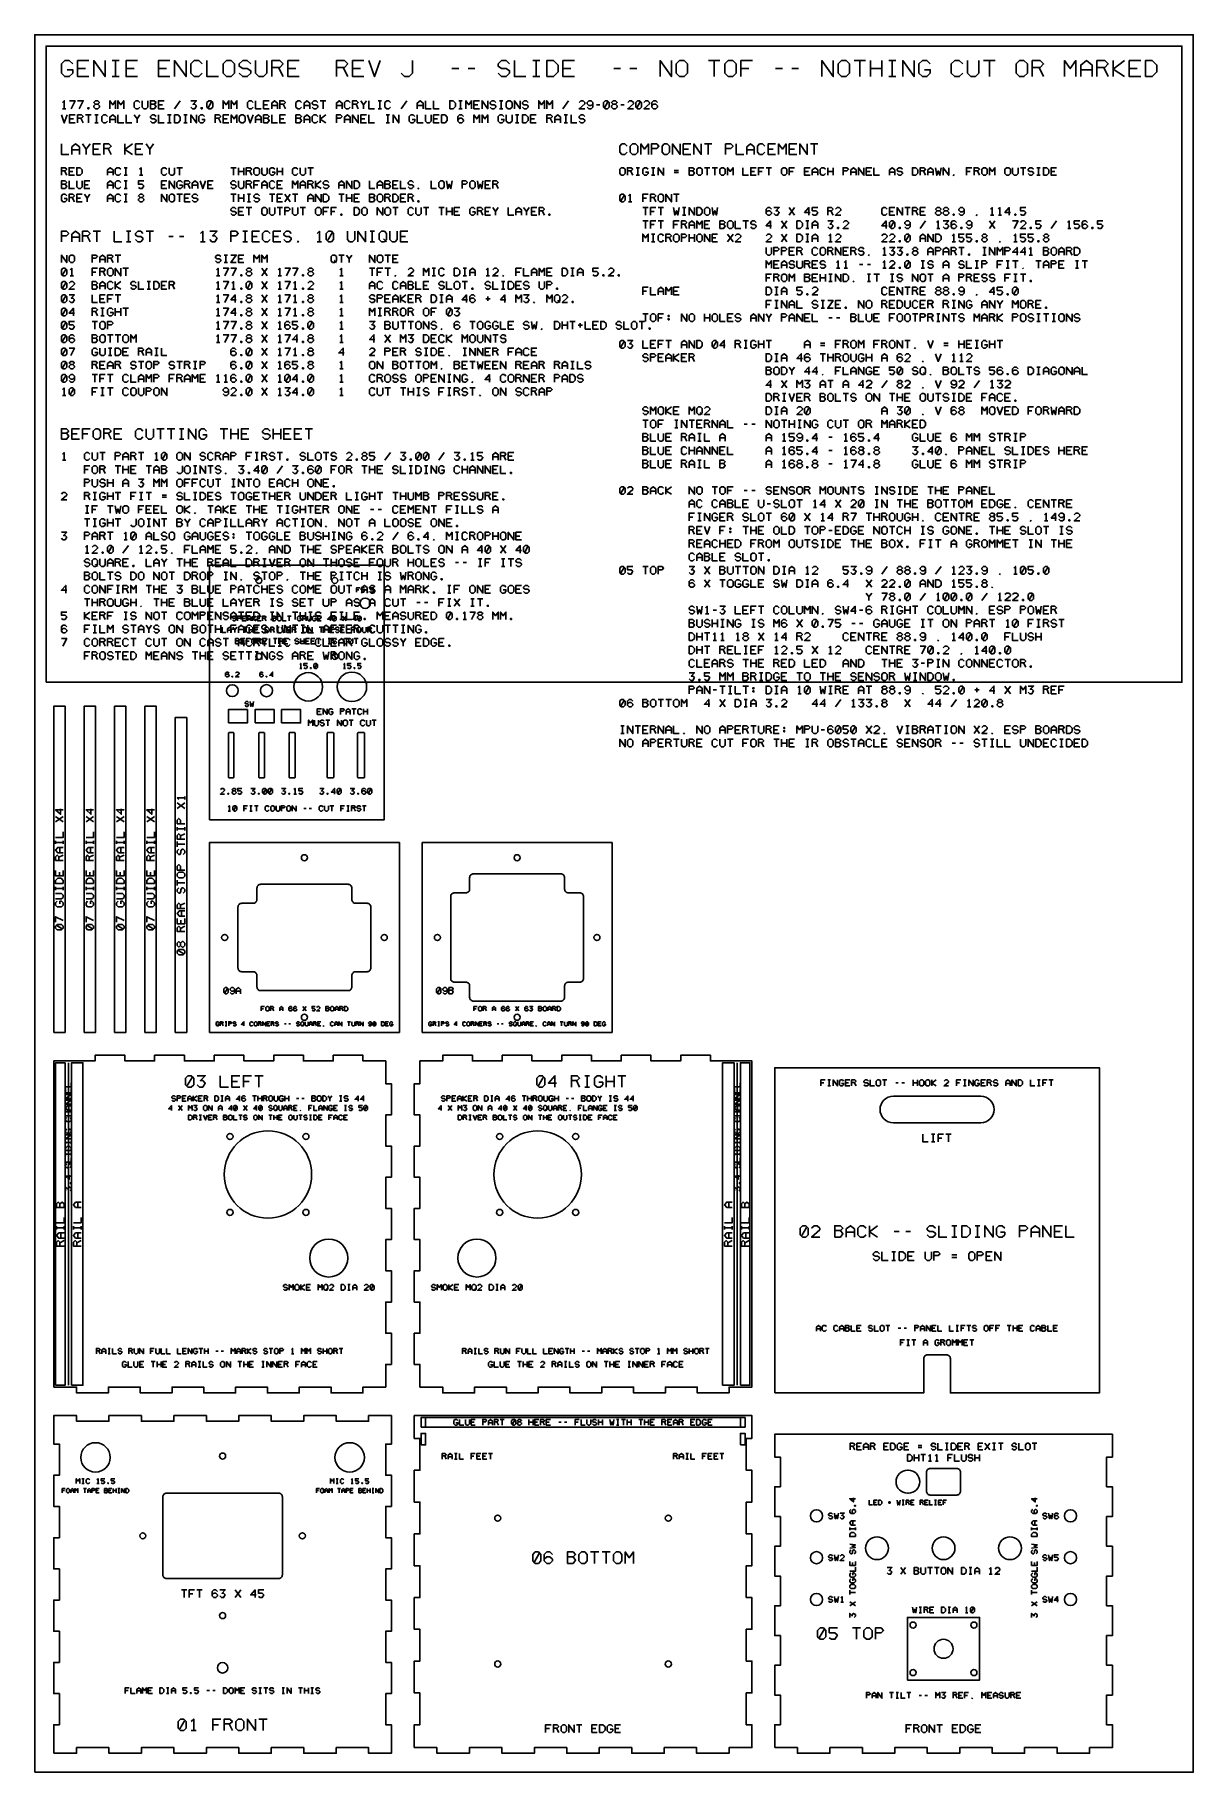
# Model space of a CAD drawing. Extents: x 0 to 610, y 0 to 915.
import ezdxf

# ---------------------------------------------------------------- set-up
doc = ezdxf.new("R2010")
doc.units = 0
for name, color, linetype in [('CUT', 7, 'Continuous'), ('ENGRAVE', 1, 'Continuous'), ('NOTES', 8, 'Continuous')]:
    doc.layers.add(name, color=color, linetype=linetype)

msp = doc.modelspace()

# ---------------------------------------------------------------- linework, layer by layer
at = {"layer": 'CUT', "color": 7}
for points in [[(92, 501.6), (184, 501.6), (184, 635.6), (92, 635.6)], [(10, 389.6), (16, 389.6), (16, 561.4), (10, 561.4)], [(26, 389.6), (32, 389.6), (32, 561.4), (26, 561.4)], [(42, 389.6), (48, 389.6), (48, 561.4), (42, 561.4)], [(58, 389.6), (64, 389.6), (64, 561.4), (58, 561.4)], [(74, 389.6), (80, 389.6), (80, 555.4), (74, 555.4)], [(92, 389.6), (192, 389.6), (192, 489.6), (92, 489.6)], [(204, 389.6), (304, 389.6), (304, 489.6), (204, 489.6)], [(10, 202.8), (22, 202.8), (22, 199.8), (38.76, 199.8), (38.76, 202.8), (55.51, 202.8), (55.51, 199.8), (72.27, 199.8), (72.27, 202.8), (89.02, 202.8), (89.02, 199.8), (105.78, 199.8), (105.78, 202.8), (122.53, 202.8), (122.53, 199.8), (139.29, 199.8), (139.29, 202.8), (156.04, 202.8), (156.04, 199.8), (172.8, 199.8), (172.8, 202.8), (184.8, 202.8), (184.8, 214.8), (187.8, 214.8), (187.8, 231.22), (184.8, 231.22), (184.8, 247.64), (187.8, 247.64), (187.8, 264.07), (184.8, 264.07), (184.8, 280.49), (187.8, 280.49), (187.8, 296.91), (184.8, 296.91), (184.8, 313.33), (187.8, 313.33), (187.8, 329.76), (184.8, 329.76), (184.8, 346.18), (187.8, 346.18), (187.8, 362.6), (184.8, 362.6), (184.8, 374.6), (172.8, 374.6), (172.8, 377.6), (157.13, 377.6), (157.13, 374.6), (141.47, 374.6), (141.47, 377.6), (125.8, 377.6), (125.8, 374.6), (110.13, 374.6), (110.13, 377.6), (94.47, 377.6), (94.47, 374.6), (78.8, 374.6), (78.8, 377.6), (63.13, 377.6), (63.13, 374.6), (47.47, 374.6), (47.47, 377.6), (31.8, 377.6), (31.8, 374.6), (10, 374.6)], [(202.8, 202.8), (214.8, 202.8), (214.8, 199.8), (231.56, 199.8), (231.56, 202.8), (248.31, 202.8), (248.31, 199.8), (265.07, 199.8), (265.07, 202.8), (281.82, 202.8), (281.82, 199.8), (298.58, 199.8), (298.58, 202.8), (315.33, 202.8), (315.33, 199.8), (332.09, 199.8), (332.09, 202.8), (348.84, 202.8), (348.84, 199.8), (365.6, 199.8), (365.6, 202.8), (377.6, 202.8), (377.6, 374.6), (355.8, 374.6), (355.8, 377.6), (340.13, 377.6), (340.13, 374.6), (324.47, 374.6), (324.47, 377.6), (308.8, 377.6), (308.8, 374.6), (293.13, 374.6), (293.13, 377.6), (277.47, 377.6), (277.47, 374.6), (261.8, 374.6), (261.8, 377.6), (246.13, 377.6), (246.13, 374.6), (230.47, 374.6), (230.47, 377.6), (214.8, 377.6), (214.8, 374.6), (202.8, 374.6), (202.8, 362.6), (199.8, 362.6), (199.8, 346.18), (202.8, 346.18), (202.8, 329.76), (199.8, 329.76), (199.8, 313.33), (202.8, 313.33), (202.8, 296.91), (199.8, 296.91), (199.8, 280.49), (202.8, 280.49), (202.8, 264.07), (199.8, 264.07), (199.8, 247.64), (202.8, 247.64), (202.8, 231.22), (199.8, 231.22), (199.8, 214.8), (202.8, 214.8)], [(10, 10), (22, 10), (22, 13), (39.09, 13), (39.09, 10), (56.18, 10), (56.18, 13), (73.27, 13), (73.27, 10), (90.36, 10), (90.36, 13), (107.44, 13), (107.44, 10), (124.53, 10), (124.53, 13), (141.62, 13), (141.62, 10), (158.71, 10), (158.71, 13), (175.8, 13), (175.8, 10), (187.8, 10), (187.8, 25), (184.8, 25), (184.8, 41.42), (187.8, 41.42), (187.8, 57.84), (184.8, 57.84), (184.8, 74.27), (187.8, 74.27), (187.8, 90.69), (184.8, 90.69), (184.8, 107.11), (187.8, 107.11), (187.8, 123.53), (184.8, 123.53), (184.8, 139.96), (187.8, 139.96), (187.8, 156.38), (184.8, 156.38), (184.8, 172.8), (187.8, 172.8), (187.8, 187.8), (175.8, 187.8), (175.8, 184.8), (158.71, 184.8), (158.71, 187.8), (141.62, 187.8), (141.62, 184.8), (124.53, 184.8), (124.53, 187.8), (107.44, 187.8), (107.44, 184.8), (90.36, 184.8), (90.36, 187.8), (73.27, 187.8), (73.27, 184.8), (56.18, 184.8), (56.18, 187.8), (39.09, 187.8), (39.09, 184.8), (22, 184.8), (22, 187.8), (10, 187.8), (10, 172.8), (13, 172.8), (13, 156.38), (10, 156.38), (10, 139.96), (13, 139.96), (13, 123.53), (10, 123.53), (10, 107.11), (13, 107.11), (13, 90.69), (10, 90.69), (10, 74.27), (13, 74.27), (13, 57.84), (10, 57.84), (10, 41.42), (13, 41.42), (13, 25), (10, 25)], [(199.8, 13), (211.8, 13), (211.8, 10), (228.89, 10), (228.89, 13), (245.98, 13), (245.98, 10), (263.07, 10), (263.07, 13), (280.16, 13), (280.16, 10), (297.24, 10), (297.24, 13), (314.33, 13), (314.33, 10), (331.42, 10), (331.42, 13), (348.51, 13), (348.51, 10), (365.6, 10), (365.6, 13), (377.6, 13), (377.6, 25), (374.6, 25), (374.6, 41.76), (377.6, 41.76), (377.6, 58.51), (374.6, 58.51), (374.6, 75.27), (377.6, 75.27), (377.6, 92.02), (374.6, 92.02), (374.6, 108.78), (377.6, 108.78), (377.6, 125.53), (374.6, 125.53), (374.6, 142.29), (377.6, 142.29), (377.6, 159.04), (374.6, 159.04), (374.6, 175.8), (377.6, 175.8), (377.6, 187.8), (199.8, 187.8), (199.8, 175.8), (202.8, 175.8), (202.8, 159.04), (199.8, 159.04), (199.8, 142.29), (202.8, 142.29), (202.8, 125.53), (199.8, 125.53), (199.8, 108.78), (202.8, 108.78), (202.8, 92.02), (199.8, 92.02), (199.8, 75.27), (202.8, 75.27), (202.8, 58.51), (199.8, 58.51), (199.8, 41.76), (202.8, 41.76), (202.8, 25), (199.8, 25)], [(389.6, 13), (401.6, 13), (401.6, 10), (418.69, 10), (418.69, 13), (435.78, 13), (435.78, 10), (452.87, 10), (452.87, 13), (469.96, 13), (469.96, 10), (487.04, 10), (487.04, 13), (504.13, 13), (504.13, 10), (521.22, 10), (521.22, 13), (538.31, 13), (538.31, 10), (555.4, 10), (555.4, 13), (567.4, 13), (567.4, 25), (564.4, 25), (564.4, 40.67), (567.4, 40.67), (567.4, 56.33), (564.4, 56.33), (564.4, 72), (567.4, 72), (567.4, 87.67), (564.4, 87.67), (564.4, 103.33), (567.4, 103.33), (567.4, 119), (564.4, 119), (564.4, 134.67), (567.4, 134.67), (567.4, 150.33), (564.4, 150.33), (564.4, 166), (567.4, 166), (567.4, 178), (389.6, 178), (389.6, 166), (392.6, 166), (392.6, 150.33), (389.6, 150.33), (389.6, 134.67), (392.6, 134.67), (392.6, 119), (389.6, 119), (389.6, 103.33), (392.6, 103.33), (392.6, 87.67), (389.6, 87.67), (389.6, 72), (392.6, 72), (392.6, 56.33), (389.6, 56.33), (389.6, 40.67), (392.6, 40.67), (392.6, 25), (389.6, 25)]]:
    msp.add_lwpolyline(points, close=True, dxfattribs=at)
for points in [[(102.5, 523.6), (104.35, 523.6, 0.414214), (104.85, 524.1), (104.85, 547.1, 0.414214), (104.35, 547.6), (102.5, 547.6, 0.414214), (102, 547.1), (102, 524.1, 0.414214)], [(118.5, 523.6), (120.5, 523.6, 0.414214), (121, 524.1), (121, 547.1, 0.414214), (120.5, 547.6), (118.5, 547.6, 0.414214), (118, 547.1), (118, 524.1, 0.414214)], [(134.5, 523.6), (136.65, 523.6, 0.414214), (137.15, 524.1), (137.15, 547.1, 0.414214), (136.65, 547.6), (134.5, 547.6, 0.414214), (134, 547.1), (134, 524.1, 0.414214)], [(154.5, 523.6), (156.9, 523.6, 0.414214), (157.4, 524.1), (157.4, 547.1, 0.414214), (156.9, 547.6), (154.5, 547.6, 0.414214), (154, 547.1), (154, 524.1, 0.414214)], [(170.5, 523.6), (173.1, 523.6, 0.414214), (173.6, 524.1), (173.6, 547.1, 0.414214), (173.1, 547.6), (170.5, 547.6, 0.414214), (170, 547.1), (170, 524.1, 0.414214)], [(117, 413.6, 0.414214), (119, 411.6), (165, 411.6, 0.414214), (167, 413.6), (167, 419.6, -0.414214), (169, 421.6), (175, 421.6, 0.414214), (177, 423.6), (177, 455.6, 0.414214), (175, 457.6), (169, 457.6, -0.414214), (167, 459.6), (167, 465.6, 0.414214), (165, 467.6), (119, 467.6, 0.414214), (117, 465.6), (117, 459.6, -0.414214), (115, 457.6), (109, 457.6, 0.414214), (107, 455.6), (107, 423.6, 0.414214), (109, 421.6), (115, 421.6, -0.414214), (117, 419.6)], [(229, 408.1, 0.414214), (231, 406.1), (277, 406.1, 0.414214), (279, 408.1), (279, 414.1, -0.414214), (281, 416.1), (287, 416.1, 0.414214), (289, 418.1), (289, 461.1, 0.414214), (287, 463.1), (281, 463.1, -0.414214), (279, 465.1), (279, 471.1, 0.414214), (277, 473.1), (231, 473.1, 0.414214), (229, 471.1), (229, 465.1, -0.414214), (227, 463.1), (221, 463.1, 0.414214), (219, 461.1), (219, 418.1, 0.414214), (221, 416.1), (227, 416.1, -0.414214), (229, 414.1)], [(389.6, 199.8), (468.1, 199.8), (468.1, 217.8, -0.414214), (470.1, 219.8), (480.1, 219.8, -0.414214), (482.1, 217.8), (482.1, 199.8), (560.6, 199.8), (560.6, 371), (389.6, 371)], [(452.1, 342), (498.1, 342, 0.414214), (505.1, 349), (505.1, 349, 0.414214), (498.1, 356), (452.1, 356, 0.414214), (445.1, 349), (445.1, 349, 0.414214)], [(459.5, 147), (460, 147, 0.414214), (466, 153), (466, 153, 0.414214), (460, 159), (459.5, 159, 0.414214), (453.5, 153), (453.5, 153, 0.414214)], [(471.5, 146), (485.5, 146, 0.414214), (487.5, 148), (487.5, 158, 0.414214), (485.5, 160), (471.5, 160, 0.414214), (469.5, 158), (469.5, 148, 0.414214)], [(69.4, 102), (128.4, 102, 0.414214), (130.4, 104), (130.4, 145, 0.414214), (128.4, 147), (69.4, 147, 0.414214), (67.4, 145), (67.4, 104, 0.414214)]]:
    msp.add_lwpolyline(points, format="xyb", close=True, dxfattribs=at)
for centre, radius in [((118, 627.6), 1.6), ((158, 627.6), 1.6), ((174, 615.6), 2.75), ((118, 587.6), 1.6), ((158, 587.6), 1.6), ((144, 571.6), 7.5), ((167, 571.6), 7.75), ((104, 569.6), 3.1), ((122, 569.6), 3.2), ((142, 481.6), 1.6), ((254, 481.6), 1.6), ((100, 439.6), 1.6), ((184, 439.6), 1.6), ((212, 439.6), 1.6), ((296, 439.6), 1.6), ((142, 397.6), 1.6), ((254, 397.6), 1.6), ((122.8, 314.8), 23), ((102.8, 334.8), 1.6), ((142.8, 334.8), 1.6), ((264.8, 314.8), 23), ((244.8, 334.8), 1.6), ((284.8, 334.8), 1.6), ((102.8, 294.8), 1.6), ((142.8, 294.8), 1.6), ((244.8, 294.8), 1.6), ((284.8, 294.8), 1.6), ((154.8, 270.8), 10), ((232.8, 270.8), 10), ((32, 165.8), 7.75), ((98.9, 166.5), 1.6), ((165.8, 165.8), 7.75), ((411.6, 135), 3.2), ((545.4, 135), 3.2), ((243.8, 133.8), 1.6), ((333.6, 133.8), 1.6), ((56.9, 124.5), 1.6), ((140.9, 124.5), 1.6), ((443.5, 118), 6), ((478.5, 118), 6), ((513.5, 118), 6), ((411.6, 113), 3.2), ((545.4, 113), 3.2), ((411.6, 91), 3.2), ((545.4, 91), 3.2), ((98.9, 82.5), 1.6), ((462.5, 77.5), 1.6), ((494.5, 77.5), 1.6), ((478.5, 65), 5), ((98.9, 55), 2.75), ((243.8, 57), 1.6), ((333.6, 57), 1.6), ((462.5, 52.5), 1.6), ((494.5, 52.5), 1.6)]:
    msp.add_circle(centre, radius, dxfattribs=at)
at = {"layer": 'ENGRAVE', "color": 1}
for points in [[(171.21, 623.8), (169.49, 623.8), (169.49, 621.4)], [(169.49, 622.6), (170.69, 622.6)], [(173.64, 623.8), (171.93, 623.8), (171.93, 622.77), (173.13, 622.77), (173.64, 622.26), (173.13, 621.4), (172.44, 621.4), (171.93, 621.74)], [(178.51, 623.8), (176.79, 623.8), (176.79, 622.77), (177.99, 622.77), (178.51, 622.26), (177.99, 621.4), (177.31, 621.4), (176.79, 621.74)], [(175.05, 621.4), (175.35, 621.4), (175.35, 621.71), (175.05, 621.71), (175.05, 621.4)], [(105.96, 608.34), (105.41, 608.9), (104.66, 608.9), (104.11, 608.34), (104.11, 607.97), (104.66, 607.6), (105.41, 607.6), (105.96, 607.23), (105.96, 606.86), (105.41, 606.3), (104.66, 606.3), (104.11, 606.86)], [(106.74, 606.3), (106.74, 608.9), (108.04, 608.9), (108.6, 608.34), (108.04, 607.79), (106.74, 607.79)], [(111.24, 608.9), (109.38, 608.9), (109.38, 606.3), (111.24, 606.3)], [(109.38, 607.6), (110.68, 607.6)], [(112.02, 606.3), (112.02, 608.16), (112.95, 608.9), (113.88, 608.16), (113.88, 606.3)], [(112.02, 607.41), (113.88, 607.41)], [(114.66, 608.9), (114.66, 606.3)], [(116.51, 608.9), (114.66, 607.49)], [(114.66, 607.49), (116.51, 606.3)], [(119.15, 608.9), (117.29, 608.9), (117.29, 606.3), (119.15, 606.3)], [(117.29, 607.6), (118.59, 607.6)], [(119.93, 606.3), (119.93, 608.9), (121.23, 608.9), (121.79, 608.34), (121.23, 607.79), (119.93, 607.79)], [(121.04, 607.79), (121.79, 606.3)], [(125.2, 606.3), (125.2, 608.9), (126.5, 608.9), (127.06, 608.34), (126.5, 607.79), (125.2, 607.79)], [(126.5, 607.79), (127.06, 607.04), (126.5, 606.3), (125.2, 606.3)], [(128.4, 608.9), (129.14, 608.9), (129.7, 608.34), (129.7, 606.86), (129.14, 606.3), (128.4, 606.3), (127.84, 606.86), (127.84, 608.34), (128.4, 608.9)], [(130.48, 608.9), (130.48, 606.3), (132.34, 606.3)], [(133.12, 608.9), (134.97, 608.9)], [(134.04, 608.9), (134.04, 606.3)], [(140.25, 608.34), (139.69, 608.9), (138.95, 608.9), (138.39, 608.34), (138.39, 606.86), (138.95, 606.3), (139.69, 606.3), (140.25, 606.86), (140.25, 607.41), (139.32, 607.41)], [(141.03, 606.3), (141.03, 608.16), (141.96, 608.9), (142.88, 608.16), (142.88, 606.3)], [(141.03, 607.41), (142.88, 607.41)], [(143.66, 608.9), (143.66, 606.86), (144.22, 606.3), (144.96, 606.3), (145.52, 606.86), (145.52, 608.9)], [(148.16, 608.34), (147.6, 608.9), (146.86, 608.9), (146.3, 608.34), (146.3, 606.86), (146.86, 606.3), (147.6, 606.3), (148.16, 606.86), (148.16, 607.41), (147.23, 607.41)], [(150.8, 608.9), (148.94, 608.9), (148.94, 606.3), (150.8, 606.3)], [(148.94, 607.6), (150.24, 607.6)], [(155.7, 606.3), (155.7, 608.9), (154.21, 607.23), (156.07, 607.23)], [(157.41, 608.9), (158.15, 608.9), (158.71, 608.34), (158.71, 606.86), (158.15, 606.3), (157.41, 606.3), (156.85, 606.86), (156.85, 608.34), (157.41, 608.9)], [(157.22, 606.67), (158.34, 608.53)], [(162.12, 608.9), (163.98, 606.3)], [(162.12, 606.3), (163.98, 608.9)], [(168.88, 606.3), (168.88, 608.9), (167.4, 607.23), (169.26, 607.23)], [(170.59, 608.9), (171.34, 608.9), (171.89, 608.34), (171.89, 606.86), (171.34, 606.3), (170.59, 606.3), (170.04, 606.86), (170.04, 608.34), (170.59, 608.9)], [(170.41, 606.67), (171.52, 608.53)], [(98.66, 603), (98.66, 600.2), (100.66, 600.2)], [(101.5, 600.2), (101.5, 602.2), (102.5, 603), (103.5, 602.2), (103.5, 600.2)], [(101.5, 601.4), (103.5, 601.4)], [(104.34, 603), (105.34, 601.6), (106.34, 603)], [(105.34, 601.6), (105.34, 600.2)], [(105.76, 594.2), (105.76, 597), (107.16, 597), (107.76, 596.4), (107.16, 595.8), (105.76, 595.8)], [(107.16, 595.8), (107.76, 595), (107.16, 594.2), (105.76, 594.2)], [(110.6, 597), (108.6, 597), (108.6, 594.2), (110.6, 594.2)], [(108.6, 595.6), (110, 595.6)], [(110.02, 603), (112.02, 603)], [(111.02, 603), (111.02, 600.2)], [(113.44, 597), (111.44, 597), (111.44, 594.2)], [(111.44, 595.6), (112.84, 595.6)], [(112.86, 603), (112.86, 600.2)], [(112.86, 601.6), (114.86, 601.6)], [(114.88, 597), (115.68, 597), (116.28, 596.4), (116.28, 594.8), (115.68, 594.2), (114.88, 594.2), (114.28, 594.8), (114.28, 596.4), (114.88, 597)], [(114.86, 603), (114.86, 600.2)], [(117.7, 603), (115.7, 603), (115.7, 600.2), (117.7, 600.2)], [(115.7, 601.6), (117.1, 601.6)], [(117.12, 594.2), (117.12, 597), (118.52, 597), (119.12, 596.4), (118.52, 595.8), (117.12, 595.8)], [(118.32, 595.8), (119.12, 594.2)], [(121.96, 597), (119.96, 597), (119.96, 594.2), (121.96, 594.2)], [(119.96, 595.6), (121.36, 595.6)], [(121.38, 600.2), (121.38, 603), (122.58, 603), (123.38, 602.2), (123.38, 601), (122.58, 600.2), (121.38, 600.2)], [(124.22, 600.2), (124.22, 603), (125.62, 603), (126.22, 602.4), (125.62, 601.8), (124.22, 601.8)], [(125.42, 601.8), (126.22, 600.2)], [(125.64, 597), (127.64, 597)], [(126.64, 597), (126.64, 594.2)], [(127.46, 603), (128.66, 603)], [(127.46, 600.2), (128.66, 600.2)], [(128.06, 603), (128.06, 600.2)], [(128.48, 597), (128.48, 594.2)], [(128.48, 595.6), (130.48, 595.6)], [(129.9, 603), (130.9, 600.2), (131.9, 603)], [(130.48, 597), (130.48, 594.2)], [(133.32, 597), (131.32, 597), (131.32, 594.2), (133.32, 594.2)], [(131.32, 595.6), (132.72, 595.6)], [(134.74, 603), (132.74, 603), (132.74, 600.2), (134.74, 600.2)], [(132.74, 601.6), (134.14, 601.6)], [(135.58, 600.2), (135.58, 603), (136.98, 603), (137.58, 602.4), (136.98, 601.8), (135.58, 601.8)], [(136.78, 601.8), (137.58, 600.2)], [(139, 596.4), (138.4, 597), (137.6, 597), (137, 596.4), (137, 596), (137.6, 595.6), (138.4, 595.6), (139, 595.2), (139, 594.8), (138.4, 594.2), (137.6, 594.2), (137, 594.8)], [(139.84, 597), (139.84, 594.2)], [(139.84, 595.6), (141.84, 595.6)], [(141.86, 603), (142.66, 603), (143.26, 602.4), (143.26, 600.8), (142.66, 600.2), (141.86, 600.2), (141.26, 600.8), (141.26, 602.4), (141.86, 603)], [(141.84, 597), (141.84, 594.2)], [(144.68, 597), (142.68, 597), (142.68, 594.2), (144.68, 594.2)], [(142.68, 595.6), (144.08, 595.6)], [(144.1, 600.2), (144.1, 603), (146.1, 600.2), (146.1, 603)], [(147.52, 597), (145.52, 597), (145.52, 594.2), (147.52, 594.2)], [(145.52, 595.6), (146.92, 595.6)], [(148.36, 597), (150.36, 597)], [(149.36, 597), (149.36, 594.2)], [(149.78, 603), (151.78, 603)], [(150.78, 603), (150.78, 600.2)], [(152.62, 603), (152.62, 600.2)], [(152.62, 601.6), (154.62, 601.6)], [(154.44, 597), (155.64, 597)], [(154.62, 603), (154.62, 600.2)], [(155.04, 597), (155.04, 594.2)], [(157.46, 603), (155.46, 603), (155.46, 600.2), (157.46, 600.2)], [(155.46, 601.6), (156.86, 601.6)], [(158.88, 596.4), (158.28, 597), (157.48, 597), (156.88, 596.4), (156.88, 596), (157.48, 595.6), (158.28, 595.6), (158.88, 595.2), (158.88, 594.8), (158.28, 594.2), (157.48, 594.2), (156.88, 594.8)], [(160.3, 602.4), (159.7, 603), (158.9, 603), (158.3, 602.4), (158.3, 602), (158.9, 601.6), (159.7, 601.6), (160.3, 601.2), (160.3, 600.8), (159.7, 600.2), (158.9, 600.2), (158.3, 600.8)], [(163.14, 603), (161.14, 603), (161.14, 600.2), (163.14, 600.2)], [(161.14, 601.6), (162.54, 601.6)], [(164.56, 596.4), (163.96, 597), (163.16, 597), (162.56, 596.4), (162.56, 594.8), (163.16, 594.2), (163.96, 594.2), (164.56, 594.8)], [(165.4, 597), (165.4, 594.8), (166, 594.2), (166.8, 594.2), (167.4, 594.8), (167.4, 597)], [(168.82, 603), (166.82, 603), (166.82, 600.2)], [(166.82, 601.6), (168.22, 601.6)], [(168.24, 597), (170.24, 597)], [(169.24, 597), (169.24, 594.2)], [(170.26, 603), (171.06, 603), (171.66, 602.4), (171.66, 600.8), (171.06, 600.2), (170.26, 600.2), (169.66, 600.8), (169.66, 602.4), (170.26, 603)], [(172.5, 603), (172.5, 600.8), (173.1, 600.2), (173.9, 600.2), (174.5, 600.8), (174.5, 603)], [(175.34, 600.2), (175.34, 603), (176.74, 603), (177.34, 602.4), (176.74, 601.8), (175.34, 601.8)], [(176.54, 601.8), (177.34, 600.2)], [(154.44, 594.2), (155.64, 594.2)], [(102.29, 578.84), (101.73, 579.4), (100.99, 579.4), (100.43, 578.84), (100.43, 577.36), (100.99, 576.8), (101.73, 576.8), (102.29, 577.36), (102.29, 577.73), (101.73, 578.29), (100.99, 578.29), (100.43, 577.73)], [(103.81, 576.8), (104.15, 576.8), (104.15, 577.13), (103.81, 577.13), (103.81, 576.8)], [(105.71, 578.84), (106.27, 579.4), (107.01, 579.4), (107.57, 578.84), (107.57, 578.47), (105.71, 576.8), (107.57, 576.8)], [(120.29, 578.84), (119.73, 579.4), (118.99, 579.4), (118.43, 578.84), (118.43, 577.36), (118.99, 576.8), (119.73, 576.8), (120.29, 577.36), (120.29, 577.73), (119.73, 578.29), (118.99, 578.29), (118.43, 577.73)], [(121.81, 576.8), (122.15, 576.8), (122.15, 577.13), (121.81, 577.13), (121.81, 576.8)], [(125.19, 576.8), (125.19, 579.4), (123.71, 577.73), (125.57, 577.73)], [(139.49, 583.34), (140.04, 583.9), (140.04, 581.3)], [(139.49, 581.3), (140.6, 581.3)], [(143.61, 583.9), (141.75, 583.9), (141.75, 582.79), (143.05, 582.79), (143.61, 582.23), (143.05, 581.3), (142.31, 581.3), (141.75, 581.67)], [(145.13, 581.3), (145.47, 581.3), (145.47, 581.63), (145.13, 581.63), (145.13, 581.3)], [(147.58, 583.9), (148.33, 583.9), (148.88, 583.34), (148.88, 581.86), (148.33, 581.3), (147.58, 581.3), (147.03, 581.86), (147.03, 583.34), (147.58, 583.9)], [(147.4, 581.67), (148.51, 583.53)], [(162.49, 583.34), (163.04, 583.9), (163.04, 581.3)], [(162.49, 581.3), (163.6, 581.3)], [(166.61, 583.9), (164.75, 583.9), (164.75, 582.79), (166.05, 582.79), (166.61, 582.23), (166.05, 581.3), (165.31, 581.3), (164.75, 581.67)], [(168.13, 581.3), (168.47, 581.3), (168.47, 581.63), (168.13, 581.63), (168.13, 581.3)], [(171.88, 583.9), (170.03, 583.9), (170.03, 582.79), (171.33, 582.79), (171.88, 582.23), (171.33, 581.3), (170.58, 581.3), (170.03, 581.67)], [(112.61, 563.34), (112.05, 563.9), (111.31, 563.9), (110.75, 563.34), (110.75, 562.97), (111.31, 562.6), (112.05, 562.6), (112.61, 562.23), (112.61, 561.86), (112.05, 561.3), (111.31, 561.3), (110.75, 561.86)], [(113.39, 563.9), (113.76, 561.3), (114.32, 562.79), (114.88, 561.3), (115.25, 563.9)], [(150.9, 560.1), (148.76, 560.1), (148.76, 557.1), (150.9, 557.1)], [(148.76, 558.6), (150.26, 558.6)], [(151.8, 557.1), (151.8, 560.1), (153.94, 557.1), (153.94, 560.1)], [(156.99, 559.46), (156.34, 560.1), (155.49, 560.1), (154.84, 559.46), (154.84, 557.74), (155.49, 557.1), (156.34, 557.1), (156.99, 557.74), (156.99, 558.39), (155.91, 558.39)], [(160.93, 557.1), (160.93, 560.1), (162.43, 560.1), (163.07, 559.46), (162.43, 558.81), (160.93, 558.81)], [(163.97, 557.1), (163.97, 559.24), (165.04, 560.1), (166.11, 559.24), (166.11, 557.1)], [(163.97, 558.39), (166.11, 558.39)], [(167.01, 560.1), (169.16, 560.1)], [(168.09, 560.1), (168.09, 557.1)], [(172.2, 559.46), (171.56, 560.1), (170.7, 560.1), (170.06, 559.46), (170.06, 557.74), (170.7, 557.1), (171.56, 557.1), (172.2, 557.74)], [(173.1, 560.1), (173.1, 557.1)], [(173.1, 558.6), (175.24, 558.6)], [(175.24, 560.1), (175.24, 557.1)], [(144.19, 551.1), (144.19, 554.1), (145.26, 552.6), (146.34, 554.1), (146.34, 551.1)], [(147.24, 554.1), (147.24, 551.74), (147.88, 551.1), (148.74, 551.1), (149.38, 551.74), (149.38, 554.1)], [(152.42, 553.46), (151.78, 554.1), (150.92, 554.1), (150.28, 553.46), (150.28, 553.03), (150.92, 552.6), (151.78, 552.6), (152.42, 552.17), (152.42, 551.74), (151.78, 551.1), (150.92, 551.1), (150.28, 551.74)], [(153.32, 554.1), (155.46, 554.1)], [(154.39, 554.1), (154.39, 551.1)], [(159.41, 551.1), (159.41, 554.1), (161.55, 551.1), (161.55, 554.1)], [(163.09, 554.1), (163.95, 554.1), (164.59, 553.46), (164.59, 551.74), (163.95, 551.1), (163.09, 551.1), (162.45, 551.74), (162.45, 553.46), (163.09, 554.1)], [(165.49, 554.1), (167.64, 554.1)], [(166.56, 554.1), (166.56, 551.1)], [(173.72, 553.46), (173.08, 554.1), (172.22, 554.1), (171.58, 553.46), (171.58, 551.74), (172.22, 551.1), (173.08, 551.1), (173.72, 551.74)], [(174.62, 554.1), (174.62, 551.74), (175.26, 551.1), (176.12, 551.1), (176.76, 551.74), (176.76, 554.1)], [(177.66, 554.1), (179.81, 554.1)], [(178.74, 554.1), (178.74, 551.1)], [(75.86, 512.21), (75, 513.07), (79, 513.07)], [(79, 512.21), (79, 513.93)], [(97.79, 517.46), (98.43, 518.1), (99.29, 518.1), (99.93, 517.46), (99.93, 517.03), (97.79, 515.1), (99.93, 515.1)], [(101.69, 515.1), (102.08, 515.1), (102.08, 515.49), (101.69, 515.49), (101.69, 515.1)], [(104.52, 516.81), (103.88, 517.46), (104.52, 518.1), (105.38, 518.1), (106.02, 517.46), (105.38, 516.81), (104.52, 516.81), (103.88, 516.17), (103.88, 515.74), (104.52, 515.1), (105.38, 515.1), (106.02, 515.74), (106.02, 516.17), (105.38, 516.81)], [(109.06, 518.1), (106.92, 518.1), (106.92, 516.81), (108.42, 516.81), (109.06, 516.17), (108.42, 515.1), (107.56, 515.1), (106.92, 515.53)], [(113.86, 518.1), (116.01, 518.1), (114.72, 516.81), (115.36, 516.81), (116.01, 516.17), (115.36, 515.1), (114.51, 515.1), (113.86, 515.74)], [(117.76, 515.1), (118.15, 515.1), (118.15, 515.49), (117.76, 515.49), (117.76, 515.1)], [(120.59, 518.1), (121.45, 518.1), (122.09, 517.46), (122.09, 515.74), (121.45, 515.1), (120.59, 515.1), (119.95, 515.74), (119.95, 517.46), (120.59, 518.1)], [(120.38, 515.53), (121.66, 517.67)], [(123.64, 518.1), (124.49, 518.1), (125.14, 517.46), (125.14, 515.74), (124.49, 515.1), (123.64, 515.1), (122.99, 515.74), (122.99, 517.46), (123.64, 518.1)], [(123.42, 515.53), (124.71, 517.67)], [(129.94, 518.1), (132.08, 518.1), (130.8, 516.81), (131.44, 516.81), (132.08, 516.17), (131.44, 515.1), (130.58, 515.1), (129.94, 515.74)], [(133.84, 515.1), (134.22, 515.1), (134.22, 515.49), (133.84, 515.49), (133.84, 515.1)], [(136.45, 517.46), (137.1, 518.1), (137.1, 515.1)], [(136.45, 515.1), (137.74, 515.1)], [(141.21, 518.1), (139.07, 518.1), (139.07, 516.81), (140.57, 516.81), (141.21, 516.17), (140.57, 515.1), (139.71, 515.1), (139.07, 515.53)], [(150.06, 518.1), (152.21, 518.1), (150.92, 516.81), (151.56, 516.81), (152.21, 516.17), (151.56, 515.1), (150.71, 515.1), (150.06, 515.74)], [(153.96, 515.1), (154.35, 515.1), (154.35, 515.49), (153.96, 515.49), (153.96, 515.1)], [(157.86, 515.1), (157.86, 518.1), (156.15, 516.17), (158.29, 516.17)], [(159.84, 518.1), (160.69, 518.1), (161.34, 517.46), (161.34, 515.74), (160.69, 515.1), (159.84, 515.1), (159.19, 515.74), (159.19, 517.46), (159.84, 518.1)], [(159.62, 515.53), (160.91, 517.67)], [(166.16, 518.1), (168.31, 518.1), (167.02, 516.81), (167.66, 516.81), (168.31, 516.17), (167.66, 515.1), (166.81, 515.1), (166.16, 515.74)], [(170.06, 515.1), (170.45, 515.1), (170.45, 515.49), (170.06, 515.49), (170.06, 515.1)], [(174.39, 517.46), (173.75, 518.1), (172.89, 518.1), (172.25, 517.46), (172.25, 515.74), (172.89, 515.1), (173.75, 515.1), (174.39, 515.74), (174.39, 516.17), (173.75, 516.81), (172.89, 516.81), (172.25, 516.17)], [(175.94, 518.1), (176.79, 518.1), (177.44, 517.46), (177.44, 515.74), (176.79, 515.1), (175.94, 515.1), (175.29, 515.74), (175.29, 517.46), (175.94, 518.1)], [(175.72, 515.53), (177.01, 517.67)], [(15, 506.79), (11, 506.79), (13.57, 504.5), (13.57, 507.36)], [(11, 500.44), (15, 503.3)], [(15, 500.44), (11, 503.3)], [(31, 506.79), (27, 506.79), (29.57, 504.5), (29.57, 507.36)], [(27, 500.44), (31, 503.3)], [(31, 500.44), (27, 503.3)], [(47, 506.79), (43, 506.79), (45.57, 504.5), (45.57, 507.36)], [(43, 500.44), (47, 503.3)], [(47, 500.44), (43, 503.3)], [(63, 506.79), (59, 506.79), (61.57, 504.5), (61.57, 507.36)], [(59, 500.44), (63, 503.3)], [(63, 500.44), (59, 503.3)], [(75, 507.59), (79, 510.44)], [(79, 507.59), (75, 510.44)], [(101.9, 508.4), (102.5, 509), (102.5, 506.2)], [(101.9, 506.2), (103.1, 506.2)], [(104.94, 509), (105.74, 509), (106.34, 508.4), (106.34, 506.8), (105.74, 506.2), (104.94, 506.2), (104.34, 506.8), (104.34, 508.4), (104.94, 509)], [(104.74, 506.6), (105.94, 508.6)], [(112.02, 509), (110.02, 509), (110.02, 506.2)], [(110.02, 507.6), (111.42, 507.6)], [(113.26, 509), (114.46, 509)], [(113.26, 506.2), (114.46, 506.2)], [(113.86, 509), (113.86, 506.2)], [(115.7, 509), (117.7, 509)], [(116.7, 509), (116.7, 506.2)], [(123.38, 508.4), (122.78, 509), (121.98, 509), (121.38, 508.4), (121.38, 506.8), (121.98, 506.2), (122.78, 506.2), (123.38, 506.8)], [(124.82, 509), (125.62, 509), (126.22, 508.4), (126.22, 506.8), (125.62, 506.2), (124.82, 506.2), (124.22, 506.8), (124.22, 508.4), (124.82, 509)], [(127.06, 509), (127.06, 506.8), (127.66, 506.2), (128.46, 506.2), (129.06, 506.8), (129.06, 509)], [(129.9, 506.2), (129.9, 509), (131.3, 509), (131.9, 508.4), (131.3, 507.8), (129.9, 507.8)], [(133.34, 509), (134.14, 509), (134.74, 508.4), (134.74, 506.8), (134.14, 506.2), (133.34, 506.2), (132.74, 506.8), (132.74, 508.4), (133.34, 509)], [(135.58, 506.2), (135.58, 509), (137.58, 506.2), (137.58, 509)], [(141.66, 507.6), (142.86, 507.6)], [(144.5, 507.6), (145.7, 507.6)], [(151.78, 508.4), (151.18, 509), (150.38, 509), (149.78, 508.4), (149.78, 506.8), (150.38, 506.2), (151.18, 506.2), (151.78, 506.8)], [(152.62, 509), (152.62, 506.8), (153.22, 506.2), (154.02, 506.2), (154.62, 506.8), (154.62, 509)], [(155.46, 509), (157.46, 509)], [(156.46, 509), (156.46, 506.2)], [(163.14, 509), (161.14, 509), (161.14, 506.2)], [(161.14, 507.6), (162.54, 507.6)], [(164.38, 509), (165.58, 509)], [(164.38, 506.2), (165.58, 506.2)], [(164.98, 509), (164.98, 506.2)], [(166.82, 506.2), (166.82, 509), (168.22, 509), (168.82, 508.4), (168.22, 507.8), (166.82, 507.8)], [(168.02, 507.8), (168.82, 506.2)], [(171.66, 508.4), (171.06, 509), (170.26, 509), (169.66, 508.4), (169.66, 508), (170.26, 507.6), (171.06, 507.6), (171.66, 507.2), (171.66, 506.8), (171.06, 506.2), (170.26, 506.2), (169.66, 506.8)], [(172.5, 509), (174.5, 509)], [(173.5, 509), (173.5, 506.2)], [(11, 492.33), (15, 492.33), (15, 495.19)], [(27, 492.33), (31, 492.33), (31, 495.19)], [(43, 492.33), (47, 492.33), (47, 495.19)], [(59, 492.33), (63, 492.33), (63, 495.19)], [(79, 499.47), (75, 499.47), (75, 501.47), (75.86, 502.33), (76.71, 501.47), (76.71, 499.47)], [(75, 495.99), (75, 497.7)], [(75, 496.84), (79, 496.84)], [(79, 491.36), (75, 491.36), (75, 493.36), (75.86, 494.21), (76.71, 493.36), (76.71, 491.36)], [(76.71, 493.07), (79, 494.21)], [(79, 495.99), (79, 497.7)], [(11, 488.84), (11, 490.56)], [(11, 489.7), (15, 489.7)], [(15, 484.21), (12.14, 484.21), (11, 485.64), (12.14, 487.07), (15, 487.07)], [(13.29, 484.21), (13.29, 487.07)], [(15, 488.84), (15, 490.56)], [(27, 488.84), (27, 490.56)], [(27, 489.7), (31, 489.7)], [(31, 484.21), (28.14, 484.21), (27, 485.64), (28.14, 487.07), (31, 487.07)], [(29.29, 484.21), (29.29, 487.07)], [(31, 488.84), (31, 490.56)], [(43, 488.84), (43, 490.56)], [(43, 489.7), (47, 489.7)], [(47, 484.21), (44.14, 484.21), (43, 485.64), (44.14, 487.07), (47, 487.07)], [(45.29, 484.21), (45.29, 487.07)], [(47, 488.84), (47, 490.56)], [(59, 488.84), (59, 490.56)], [(59, 489.7), (63, 489.7)], [(63, 484.21), (60.14, 484.21), (59, 485.64), (60.14, 487.07), (63, 487.07)], [(61.29, 484.21), (61.29, 487.07)], [(63, 488.84), (63, 490.56)], [(75, 487.3), (75, 490.16)], [(75, 488.73), (79, 488.73)], [(75.86, 486.1), (75, 485.24), (75, 484.1), (75.86, 483.24), (76.43, 483.24), (77, 484.1), (77, 485.24), (77.57, 486.1), (78.14, 486.1), (79, 485.24), (79, 484.1), (78.14, 483.24)], [(15, 480.16), (11, 480.16), (11, 482.16), (11.86, 483.01), (12.71, 482.16), (12.71, 480.16)], [(12.71, 481.87), (15, 483.01)], [(31, 480.16), (27, 480.16), (27, 482.16), (27.86, 483.01), (28.71, 482.16), (28.71, 480.16)], [(28.71, 481.87), (31, 483.01)], [(47, 480.16), (43, 480.16), (43, 482.16), (43.86, 483.01), (44.71, 482.16), (44.71, 480.16)], [(44.71, 481.87), (47, 483.01)], [(63, 480.16), (59, 480.16), (59, 482.16), (59.86, 483.01), (60.71, 482.16), (60.71, 480.16)], [(60.71, 481.87), (63, 483.01)], [(79, 475.13), (75, 475.13), (75, 477.13), (75.86, 477.99), (76.71, 477.13), (76.71, 475.13)], [(11, 474.9), (11, 472.04), (15, 472.04), (15, 474.9)], [(15, 467.99), (11, 467.99), (11, 469.7), (12.14, 470.84), (13.86, 470.84), (15, 469.7), (15, 467.99)], [(13, 472.04), (13, 474.04)], [(27, 474.9), (27, 472.04), (31, 472.04), (31, 474.9)], [(31, 467.99), (27, 467.99), (27, 469.7), (28.14, 470.84), (29.86, 470.84), (31, 469.7), (31, 467.99)], [(29, 472.04), (29, 474.04)], [(43, 474.9), (43, 472.04), (47, 472.04), (47, 474.9)], [(47, 467.99), (43, 467.99), (43, 469.7), (44.14, 470.84), (45.86, 470.84), (47, 469.7), (47, 467.99)], [(45, 472.04), (45, 474.04)], [(59, 474.9), (59, 472.04), (63, 472.04), (63, 474.9)], [(63, 467.99), (59, 467.99), (59, 469.7), (60.14, 470.84), (61.86, 470.84), (63, 469.7), (63, 467.99)], [(61, 472.04), (61, 474.04)], [(75, 471.93), (75, 473.07), (75.86, 473.93), (78.14, 473.93), (79, 473.07), (79, 471.93), (78.14, 471.07), (75.86, 471.07), (75, 471.93)], [(75, 467.01), (75, 469.87)], [(75, 468.44), (79, 468.44)], [(11, 464.5), (11, 466.21)], [(11, 465.36), (15, 465.36)], [(11, 459.87), (14.14, 459.87), (15, 460.73), (15, 461.87), (14.14, 462.73), (11, 462.73)], [(11.86, 458.67), (11, 457.81), (11, 456.67), (11.86, 455.81), (14.14, 455.81), (15, 456.67), (15, 457.81), (14.14, 458.67), (13.29, 458.67), (13.29, 457.24)], [(15, 464.5), (15, 466.21)], [(27, 464.5), (27, 466.21)], [(27, 465.36), (31, 465.36)], [(27, 459.87), (30.14, 459.87), (31, 460.73), (31, 461.87), (30.14, 462.73), (27, 462.73)], [(27.86, 458.67), (27, 457.81), (27, 456.67), (27.86, 455.81), (30.14, 455.81), (31, 456.67), (31, 457.81), (30.14, 458.67), (29.29, 458.67), (29.29, 457.24)], [(31, 464.5), (31, 466.21)], [(43, 464.5), (43, 466.21)], [(43, 465.36), (47, 465.36)], [(43, 459.87), (46.14, 459.87), (47, 460.73), (47, 461.87), (46.14, 462.73), (43, 462.73)], [(43.86, 458.67), (43, 457.81), (43, 456.67), (43.86, 455.81), (46.14, 455.81), (47, 456.67), (47, 457.81), (46.14, 458.67), (45.29, 458.67), (45.29, 457.24)], [(47, 464.5), (47, 466.21)], [(59, 464.5), (59, 466.21)], [(59, 465.36), (63, 465.36)], [(59, 459.87), (62.14, 459.87), (63, 460.73), (63, 461.87), (62.14, 462.73), (59, 462.73)], [(59.86, 458.67), (59, 457.81), (59, 456.67), (59.86, 455.81), (62.14, 455.81), (63, 456.67), (63, 457.81), (62.14, 458.67), (61.29, 458.67), (61.29, 457.24)], [(63, 464.5), (63, 466.21)], [(75.86, 465.81), (75, 464.96), (75, 463.81), (75.86, 462.96), (76.43, 462.96), (77, 463.81), (77, 464.96), (77.57, 465.81), (78.14, 465.81), (79, 464.96), (79, 463.81), (78.14, 462.96)], [(79, 454.84), (75, 454.84), (75, 456.84), (75.86, 457.7), (76.71, 456.84), (76.71, 454.84)], [(76.71, 456.56), (79, 457.7)], [(11, 447.7), (11, 450.56), (15, 448.56)], [(27, 447.7), (27, 450.56), (31, 448.56)], [(43, 447.7), (43, 450.56), (47, 448.56)], [(59, 447.7), (59, 450.56), (63, 448.56)], [(79, 450.79), (76.14, 450.79), (75, 452.21), (76.14, 453.64), (79, 453.64)], [(75, 449.59), (75, 446.73), (79, 446.73), (79, 449.59)], [(77, 446.73), (77, 448.73)], [(77.29, 450.79), (77.29, 453.64)], [(11, 444.5), (11, 445.64), (11.86, 446.5), (14.14, 446.5), (15, 445.64), (15, 444.5), (14.14, 443.64), (11.86, 443.64), (11, 444.5)], [(14.43, 444.21), (11.57, 445.93)], [(27, 444.5), (27, 445.64), (27.86, 446.5), (30.14, 446.5), (31, 445.64), (31, 444.5), (30.14, 443.64), (27.86, 443.64), (27, 444.5)], [(30.43, 444.21), (27.57, 445.93)], [(43, 444.5), (43, 445.64), (43.86, 446.5), (46.14, 446.5), (47, 445.64), (47, 444.5), (46.14, 443.64), (43.86, 443.64), (43, 444.5)], [(46.43, 444.21), (43.57, 445.93)], [(59, 444.5), (59, 445.64), (59.86, 446.5), (62.14, 446.5), (63, 445.64), (63, 444.5), (62.14, 443.64), (59.86, 443.64), (59, 444.5)], [(62.43, 444.21), (59.57, 445.93)], [(79, 442.67), (75, 442.67), (75, 444.67), (75.86, 445.53), (76.71, 444.67), (76.71, 442.67)], [(76.71, 444.39), (79, 445.53)], [(76.71, 435.41), (75.86, 434.56), (75, 435.41), (75, 436.56), (75.86, 437.41), (76.71, 436.56), (76.71, 435.41), (77.57, 434.56), (78.14, 434.56), (79, 435.41), (79, 436.56), (78.14, 437.41), (77.57, 437.41), (76.71, 436.56)], [(75, 431.36), (75, 432.5), (75.86, 433.36), (78.14, 433.36), (79, 432.5), (79, 431.36), (78.14, 430.5), (75.86, 430.5), (75, 431.36)], [(78.43, 431.07), (75.57, 432.79)], [(100.3, 413.2), (101.21, 413.2), (101.9, 412.51), (101.9, 410.69), (101.21, 410), (100.3, 410), (99.61, 410.69), (99.61, 412.51), (100.3, 413.2)], [(100.07, 410.46), (101.44, 412.74)], [(102.86, 410.69), (103.54, 410), (104.46, 410), (105.14, 410.69), (105.14, 412.51), (104.46, 413.2), (103.54, 413.2), (102.86, 412.51), (102.86, 412.06), (103.54, 411.37), (104.46, 411.37), (105.14, 412.06)], [(106.1, 410), (106.1, 412.29), (107.25, 413.2), (108.39, 412.29), (108.39, 410)], [(212.3, 413.2), (213.21, 413.2), (213.9, 412.51), (213.9, 410.69), (213.21, 410), (212.3, 410), (211.61, 410.69), (211.61, 412.51), (212.3, 413.2)], [(212.07, 410.46), (213.44, 412.74)], [(214.86, 410.69), (215.54, 410), (216.46, 410), (217.14, 410.69), (217.14, 412.51), (216.46, 413.2), (215.54, 413.2), (214.86, 412.51), (214.86, 412.06), (215.54, 411.37), (216.46, 411.37), (217.14, 412.06)], [(218.1, 410), (218.1, 413.2), (219.7, 413.2), (220.39, 412.51), (219.7, 411.83), (218.1, 411.83)], [(219.7, 411.83), (220.39, 410.91), (219.7, 410), (218.1, 410)], [(106.1, 411.37), (108.39, 411.37)], [(120.95, 403.3), (119.23, 403.3), (119.23, 400.9)], [(122.18, 403.3), (122.87, 403.3), (123.38, 402.79), (123.38, 401.41), (122.87, 400.9), (122.18, 400.9), (121.67, 401.41), (121.67, 402.79), (122.18, 403.3)], [(124.1, 400.9), (124.1, 403.3), (125.3, 403.3), (125.82, 402.79), (125.3, 402.27), (124.1, 402.27)], [(128.97, 400.9), (128.97, 402.61), (129.83, 403.3), (130.69, 402.61), (130.69, 400.9)], [(135.55, 402.79), (135.04, 403.3), (134.35, 403.3), (133.84, 402.79), (133.84, 401.41), (134.35, 400.9), (135.04, 400.9), (135.55, 401.41), (135.55, 401.76), (135.04, 402.27), (134.35, 402.27), (133.84, 401.76)], [(137.99, 402.79), (137.47, 403.3), (136.79, 403.3), (136.27, 402.79), (136.27, 401.41), (136.79, 400.9), (137.47, 400.9), (137.99, 401.41), (137.99, 401.76), (137.47, 402.27), (136.79, 402.27), (136.27, 401.76)], [(141.14, 403.3), (142.86, 400.9)], [(141.14, 400.9), (142.86, 403.3)], [(147.73, 403.3), (146.01, 403.3), (146.01, 402.27), (147.21, 402.27), (147.73, 401.76), (147.21, 400.9), (146.53, 400.9), (146.01, 401.24)], [(148.45, 402.79), (148.96, 403.3), (149.65, 403.3), (150.16, 402.79), (150.16, 402.44), (148.45, 400.9), (150.16, 400.9)], [(153.31, 400.9), (153.31, 403.3), (154.51, 403.3), (155.03, 402.79), (154.51, 402.27), (153.31, 402.27)], [(156.26, 403.3), (156.95, 403.3), (157.46, 402.79), (157.46, 401.41), (156.95, 400.9), (156.26, 400.9), (155.75, 401.41), (155.75, 402.79), (156.26, 403.3)], [(158.18, 400.9), (158.18, 402.61), (159.04, 403.3), (159.9, 402.61), (159.9, 400.9)], [(160.62, 400.9), (160.62, 403.3), (161.82, 403.3), (162.33, 402.79), (161.82, 402.27), (160.62, 402.27)], [(163.05, 400.9), (163.05, 403.3), (164.08, 403.3), (164.77, 402.61), (164.77, 401.59), (164.08, 400.9), (163.05, 400.9)], [(232.95, 403.3), (231.23, 403.3), (231.23, 400.9)], [(234.18, 403.3), (234.87, 403.3), (235.38, 402.79), (235.38, 401.41), (234.87, 400.9), (234.18, 400.9), (233.67, 401.41), (233.67, 402.79), (234.18, 403.3)], [(236.1, 400.9), (236.1, 403.3), (237.3, 403.3), (237.82, 402.79), (237.3, 402.27), (236.1, 402.27)], [(240.97, 400.9), (240.97, 402.61), (241.83, 403.3), (242.69, 402.61), (242.69, 400.9)], [(247.55, 402.79), (247.04, 403.3), (246.35, 403.3), (245.84, 402.79), (245.84, 401.41), (246.35, 400.9), (247.04, 400.9), (247.55, 401.41), (247.55, 401.76), (247.04, 402.27), (246.35, 402.27), (245.84, 401.76)], [(249.99, 402.79), (249.47, 403.3), (248.79, 403.3), (248.27, 402.79), (248.27, 401.41), (248.79, 400.9), (249.47, 400.9), (249.99, 401.41), (249.99, 401.76), (249.47, 402.27), (248.79, 402.27), (248.27, 401.76)], [(253.14, 403.3), (254.86, 400.9)], [(253.14, 400.9), (254.86, 403.3)], [(259.73, 402.79), (259.21, 403.3), (258.53, 403.3), (258.01, 402.79), (258.01, 401.41), (258.53, 400.9), (259.21, 400.9), (259.73, 401.41), (259.73, 401.76), (259.21, 402.27), (258.53, 402.27), (258.01, 401.76)], [(260.45, 403.3), (262.16, 403.3), (261.13, 402.27), (261.65, 402.27), (262.16, 401.76), (261.65, 400.9), (260.96, 400.9), (260.45, 401.41)], [(265.31, 400.9), (265.31, 403.3), (266.51, 403.3), (267.03, 402.79), (266.51, 402.27), (265.31, 402.27)], [(268.26, 403.3), (268.95, 403.3), (269.46, 402.79), (269.46, 401.41), (268.95, 400.9), (268.26, 400.9), (267.75, 401.41), (267.75, 402.79), (268.26, 403.3)], [(270.18, 400.9), (270.18, 402.61), (271.04, 403.3), (271.9, 402.61), (271.9, 400.9)], [(272.62, 400.9), (272.62, 403.3), (273.82, 403.3), (274.33, 402.79), (273.82, 402.27), (272.62, 402.27)], [(275.05, 400.9), (275.05, 403.3), (276.08, 403.3), (276.77, 402.61), (276.77, 401.59), (276.08, 400.9), (275.05, 400.9)], [(97.04, 394.73), (96.57, 395.2), (95.94, 395.2), (95.47, 394.73), (95.47, 393.47), (95.94, 393), (96.57, 393), (97.04, 393.47), (97.04, 393.94), (96.26, 393.94)], [(97.7, 393), (97.7, 395.2), (98.8, 395.2), (99.27, 394.73), (98.8, 394.26), (97.7, 394.26)], [(98.64, 394.26), (99.27, 393)], [(100.25, 395.2), (101.19, 395.2)], [(100.72, 395.2), (100.72, 393)], [(102.16, 393), (102.16, 395.2), (103.26, 395.2), (103.74, 394.73), (103.26, 394.26), (102.16, 394.26)], [(105.97, 394.73), (105.5, 395.2), (104.87, 395.2), (104.4, 394.73), (104.4, 394.41), (104.87, 394.1), (105.5, 394.1), (105.97, 393.79), (105.97, 393.47), (105.5, 393), (104.87, 393), (104.4, 393.47)], [(110.12, 393), (110.12, 395.2), (108.86, 393.79), (110.43, 393.79)], [(114.89, 394.73), (114.42, 395.2), (113.79, 395.2), (113.32, 394.73), (113.32, 393.47), (113.79, 393), (114.42, 393), (114.89, 393.47)], [(116.02, 395.2), (116.65, 395.2), (117.12, 394.73), (117.12, 393.47), (116.65, 393), (116.02, 393), (115.55, 393.47), (115.55, 394.73), (116.02, 395.2)], [(117.78, 393), (117.78, 395.2), (118.88, 395.2), (119.36, 394.73), (118.88, 394.26), (117.78, 394.26)], [(118.73, 394.26), (119.36, 393)], [(119.23, 402.1), (120.43, 402.1)], [(120.02, 393), (120.02, 395.2), (121.59, 393), (121.59, 395.2)], [(123.82, 395.2), (122.25, 395.2), (122.25, 393), (123.82, 393)], [(122.25, 394.1), (123.35, 394.1)], [(124.48, 393), (124.48, 395.2), (125.58, 395.2), (126.05, 394.73), (125.58, 394.26), (124.48, 394.26)], [(125.13, 402.27), (125.82, 400.9)], [(125.42, 394.26), (126.05, 393)], [(128.28, 394.73), (127.81, 395.2), (127.18, 395.2), (126.71, 394.73), (126.71, 394.41), (127.18, 394.1), (127.81, 394.1), (128.28, 393.79), (128.28, 393.47), (127.81, 393), (127.18, 393), (126.71, 393.47)], [(128.97, 401.93), (130.69, 401.93)], [(131.49, 394.1), (132.43, 394.1)], [(133.72, 394.1), (134.66, 394.1)], [(139.44, 394.73), (138.97, 395.2), (138.34, 395.2), (137.87, 394.73), (137.87, 394.41), (138.34, 394.1), (138.97, 394.1), (139.44, 393.79), (139.44, 393.47), (138.97, 393), (138.34, 393), (137.87, 393.47)], [(140.57, 395.2), (141.2, 395.2), (141.67, 394.73), (141.67, 393.47), (141.2, 393), (140.57, 393), (140.1, 393.47), (140.1, 394.73), (140.57, 395.2)], [(141.04, 393.63), (141.67, 393)], [(142.33, 395.2), (142.33, 393.47), (142.8, 393), (143.43, 393), (143.9, 393.47), (143.9, 395.2)], [(144.56, 393), (144.56, 394.57), (145.35, 395.2), (146.13, 394.57), (146.13, 393)], [(144.56, 393.94), (146.13, 393.94)], [(146.79, 393), (146.79, 395.2), (147.89, 395.2), (148.36, 394.73), (147.89, 394.26), (146.79, 394.26)], [(147.74, 394.26), (148.36, 393)], [(150.6, 395.2), (149.02, 395.2), (149.02, 393), (150.6, 393)], [(149.02, 394.1), (150.12, 394.1)], [(154.51, 402.27), (155.03, 401.59), (154.51, 400.9), (153.31, 400.9)], [(157.29, 394.73), (156.82, 395.2), (156.19, 395.2), (155.72, 394.73), (155.72, 393.47), (156.19, 393), (156.82, 393), (157.29, 393.47)], [(157.95, 393), (157.95, 394.57), (158.74, 395.2), (159.52, 394.57), (159.52, 393)], [(157.95, 393.94), (159.52, 393.94)], [(158.18, 401.93), (159.9, 401.93)], [(160.18, 393), (160.18, 395.2), (161.75, 393), (161.75, 395.2)], [(161.65, 402.27), (162.33, 400.9)], [(164.64, 395.2), (166.22, 395.2)], [(165.43, 395.2), (165.43, 393)], [(166.88, 395.2), (166.88, 393.47), (167.35, 393), (167.98, 393), (168.45, 393.47), (168.45, 395.2)], [(169.11, 393), (169.11, 395.2), (170.21, 395.2), (170.68, 394.73), (170.21, 394.26), (169.11, 394.26)], [(170.05, 394.26), (170.68, 393)], [(171.34, 393), (171.34, 395.2), (172.91, 393), (172.91, 395.2)], [(175.8, 393.47), (176.27, 393), (176.9, 393), (177.37, 393.47), (177.37, 394.73), (176.9, 395.2), (176.27, 395.2), (175.8, 394.73), (175.8, 394.41), (176.27, 393.94), (176.9, 393.94), (177.37, 394.41)], [(178.5, 395.2), (179.13, 395.2), (179.6, 394.73), (179.6, 393.47), (179.13, 393), (178.5, 393), (178.03, 393.47), (178.03, 394.73), (178.5, 395.2)], [(178.35, 393.31), (179.29, 394.89)], [(182.5, 393), (182.5, 395.2), (183.44, 395.2), (184.07, 394.57), (184.07, 393.63), (183.44, 393), (182.5, 393)], [(186.3, 395.2), (184.73, 395.2), (184.73, 393), (186.3, 393)], [(184.73, 394.1), (185.83, 394.1)], [(188.53, 394.73), (188.06, 395.2), (187.43, 395.2), (186.96, 394.73), (186.96, 393.47), (187.43, 393), (188.06, 393), (188.53, 393.47), (188.53, 393.94), (187.74, 393.94)], [(209.04, 394.73), (208.57, 395.2), (207.94, 395.2), (207.47, 394.73), (207.47, 393.47), (207.94, 393), (208.57, 393), (209.04, 393.47), (209.04, 393.94), (208.26, 393.94)], [(209.7, 393), (209.7, 395.2), (210.8, 395.2), (211.27, 394.73), (210.8, 394.26), (209.7, 394.26)], [(210.64, 394.26), (211.27, 393)], [(212.25, 395.2), (213.19, 395.2)], [(212.72, 395.2), (212.72, 393)], [(214.16, 393), (214.16, 395.2), (215.26, 395.2), (215.74, 394.73), (215.26, 394.26), (214.16, 394.26)], [(217.97, 394.73), (217.5, 395.2), (216.87, 395.2), (216.4, 394.73), (216.4, 394.41), (216.87, 394.1), (217.5, 394.1), (217.97, 393.79), (217.97, 393.47), (217.5, 393), (216.87, 393), (216.4, 393.47)], [(222.12, 393), (222.12, 395.2), (220.86, 393.79), (222.43, 393.79)], [(226.89, 394.73), (226.42, 395.2), (225.79, 395.2), (225.32, 394.73), (225.32, 393.47), (225.79, 393), (226.42, 393), (226.89, 393.47)], [(228.02, 395.2), (228.65, 395.2), (229.12, 394.73), (229.12, 393.47), (228.65, 393), (228.02, 393), (227.55, 393.47), (227.55, 394.73), (228.02, 395.2)], [(229.78, 393), (229.78, 395.2), (230.88, 395.2), (231.36, 394.73), (230.88, 394.26), (229.78, 394.26)], [(230.73, 394.26), (231.36, 393)], [(231.23, 402.1), (232.43, 402.1)], [(232.02, 393), (232.02, 395.2), (233.59, 393), (233.59, 395.2)], [(235.82, 395.2), (234.25, 395.2), (234.25, 393), (235.82, 393)], [(234.25, 394.1), (235.35, 394.1)], [(236.48, 393), (236.48, 395.2), (237.58, 395.2), (238.05, 394.73), (237.58, 394.26), (236.48, 394.26)], [(237.13, 402.27), (237.82, 400.9)], [(237.42, 394.26), (238.05, 393)], [(240.28, 394.73), (239.81, 395.2), (239.18, 395.2), (238.71, 394.73), (238.71, 394.41), (239.18, 394.1), (239.81, 394.1), (240.28, 393.79), (240.28, 393.47), (239.81, 393), (239.18, 393), (238.71, 393.47)], [(240.97, 401.93), (242.69, 401.93)], [(243.49, 394.1), (244.43, 394.1)], [(245.72, 394.1), (246.66, 394.1)], [(251.44, 394.73), (250.97, 395.2), (250.34, 395.2), (249.87, 394.73), (249.87, 394.41), (250.34, 394.1), (250.97, 394.1), (251.44, 393.79), (251.44, 393.47), (250.97, 393), (250.34, 393), (249.87, 393.47)], [(252.57, 395.2), (253.2, 395.2), (253.67, 394.73), (253.67, 393.47), (253.2, 393), (252.57, 393), (252.1, 393.47), (252.1, 394.73), (252.57, 395.2)], [(253.04, 393.63), (253.67, 393)], [(254.33, 395.2), (254.33, 393.47), (254.8, 393), (255.43, 393), (255.9, 393.47), (255.9, 395.2)], [(256.56, 393), (256.56, 394.57), (257.35, 395.2), (258.13, 394.57), (258.13, 393)], [(256.56, 393.94), (258.13, 393.94)], [(258.79, 393), (258.79, 395.2), (259.89, 395.2), (260.36, 394.73), (259.89, 394.26), (258.79, 394.26)], [(259.74, 394.26), (260.36, 393)], [(262.6, 395.2), (261.02, 395.2), (261.02, 393), (262.6, 393)], [(261.02, 394.1), (262.12, 394.1)], [(266.51, 402.27), (267.03, 401.59), (266.51, 400.9), (265.31, 400.9)], [(269.29, 394.73), (268.82, 395.2), (268.19, 395.2), (267.72, 394.73), (267.72, 393.47), (268.19, 393), (268.82, 393), (269.29, 393.47)], [(269.95, 393), (269.95, 394.57), (270.74, 395.2), (271.52, 394.57), (271.52, 393)], [(269.95, 393.94), (271.52, 393.94)], [(270.18, 401.93), (271.9, 401.93)], [(272.18, 393), (272.18, 395.2), (273.75, 393), (273.75, 395.2)], [(273.65, 402.27), (274.33, 400.9)], [(276.64, 395.2), (278.22, 395.2)], [(277.43, 395.2), (277.43, 393)], [(278.88, 395.2), (278.88, 393.47), (279.35, 393), (279.98, 393), (280.45, 393.47), (280.45, 395.2)], [(281.11, 393), (281.11, 395.2), (282.21, 395.2), (282.68, 394.73), (282.21, 394.26), (281.11, 394.26)], [(282.05, 394.26), (282.68, 393)], [(283.34, 393), (283.34, 395.2), (284.91, 393), (284.91, 395.2)], [(287.8, 393.47), (288.27, 393), (288.9, 393), (289.37, 393.47), (289.37, 394.73), (288.9, 395.2), (288.27, 395.2), (287.8, 394.73), (287.8, 394.41), (288.27, 393.94), (288.9, 393.94), (289.37, 394.41)], [(290.5, 395.2), (291.13, 395.2), (291.6, 394.73), (291.6, 393.47), (291.13, 393), (290.5, 393), (290.03, 393.47), (290.03, 394.73), (290.5, 395.2)], [(290.35, 393.31), (291.29, 394.89)], [(294.5, 393), (294.5, 395.2), (295.44, 395.2), (296.07, 394.57), (296.07, 393.63), (295.44, 393), (294.5, 393)], [(298.3, 395.2), (296.73, 395.2), (296.73, 393), (298.3, 393)], [(296.73, 394.1), (297.83, 394.1)], [(300.53, 394.73), (300.06, 395.2), (299.43, 395.2), (298.96, 394.73), (298.96, 393.47), (299.43, 393), (300.06, 393), (300.53, 393.47), (300.53, 393.94), (299.74, 393.94)], [(100.25, 393), (101.19, 393)], [(152.14, 393.19), (151.88, 392.81)], [(212.25, 393), (213.19, 393)], [(264.14, 393.19), (263.88, 392.81)], [(17.7, 203.8), (17.7, 373.6)], [(80.69, 366.8), (82.4, 366.8), (83.69, 365.51), (83.69, 362.09), (82.4, 360.8), (80.69, 360.8), (79.4, 362.09), (79.4, 365.51), (80.69, 366.8)], [(85.49, 366.8), (89.77, 366.8), (87.2, 364.23), (88.49, 364.23), (89.77, 362.94), (88.49, 360.8), (86.77, 360.8), (85.49, 362.09)], [(97.66, 366.8), (97.66, 360.8), (101.94, 360.8)], [(108.03, 366.8), (103.74, 366.8), (103.74, 360.8), (108.03, 360.8)], [(114.11, 366.8), (109.83, 366.8), (109.83, 360.8)], [(115.91, 366.8), (120.2, 366.8)], [(118.06, 366.8), (118.06, 360.8)], [(265.64, 366.8), (267.36, 366.8), (268.64, 365.51), (268.64, 362.09), (267.36, 360.8), (265.64, 360.8), (264.36, 362.09), (264.36, 365.51), (265.64, 366.8)], [(273.87, 360.8), (273.87, 366.8), (270.44, 362.94), (274.73, 362.94)], [(282.61, 360.8), (282.61, 366.8), (285.61, 366.8), (286.9, 365.51), (285.61, 364.23), (282.61, 364.23)], [(289.56, 366.8), (292.13, 366.8)], [(290.84, 366.8), (290.84, 360.8)], [(299.07, 365.51), (297.79, 366.8), (296.07, 366.8), (294.79, 365.51), (294.79, 362.09), (296.07, 360.8), (297.79, 360.8), (299.07, 362.09), (299.07, 363.37), (296.93, 363.37)], [(300.87, 366.8), (300.87, 360.8)], [(305.16, 366.8), (305.16, 360.8)], [(306.96, 366.8), (311.24, 366.8)], [(309.1, 366.8), (309.1, 360.8)], [(369.9, 203.8), (369.9, 373.6)], [(16.2, 360.91), (19.2, 360.91), (19.2, 363.06)], [(16.2, 360.01), (16.2, 357.87), (19.2, 357.87), (19.2, 360.01)], [(19.2, 354.83), (16.2, 354.83), (19.2, 356.97), (16.2, 356.97)], [(17.7, 357.87), (17.7, 359.37)], [(80.26, 361.66), (82.83, 365.94)], [(103.74, 363.8), (106.74, 363.8)], [(109.83, 363.8), (112.83, 363.8)], [(265.21, 361.66), (267.79, 365.94)], [(285.19, 364.23), (286.9, 360.8)], [(289.56, 360.8), (292.13, 360.8)], [(300.87, 363.8), (305.16, 363.8)], [(368.4, 360.91), (371.4, 360.91), (371.4, 363.06)], [(368.4, 360.01), (368.4, 357.87), (371.4, 357.87), (371.4, 360.01)], [(371.4, 354.83), (368.4, 354.83), (371.4, 356.97), (368.4, 356.97)], [(369.9, 357.87), (369.9, 359.37)], [(416.2, 364.6), (413.91, 364.6), (413.91, 361.4)], [(413.91, 363), (415.51, 363)], [(417.61, 364.6), (418.99, 364.6)], [(417.61, 361.4), (418.99, 361.4)], [(418.3, 364.6), (418.3, 361.4)], [(420.4, 361.4), (420.4, 364.6), (422.69, 361.4), (422.69, 364.6)], [(425.93, 363.91), (425.25, 364.6), (424.33, 364.6), (423.65, 363.91), (423.65, 362.09), (424.33, 361.4), (425.25, 361.4), (425.93, 362.09), (425.93, 362.77), (424.79, 362.77)], [(429.18, 364.6), (426.89, 364.6), (426.89, 361.4), (429.18, 361.4)], [(426.89, 363), (428.49, 363)], [(430.14, 361.4), (430.14, 364.6), (431.74, 364.6), (432.43, 363.91), (431.74, 363.23), (430.14, 363.23)], [(431.51, 363.23), (432.43, 361.4)], [(438.92, 363.91), (438.23, 364.6), (437.32, 364.6), (436.63, 363.91), (436.63, 363.46), (437.32, 363), (438.23, 363), (438.92, 362.54), (438.92, 362.09), (438.23, 361.4), (437.32, 361.4), (436.63, 362.09)], [(439.88, 364.6), (439.88, 361.4), (442.16, 361.4)], [(443.81, 364.6), (444.72, 364.6), (445.41, 363.91), (445.41, 362.09), (444.72, 361.4), (443.81, 361.4), (443.12, 362.09), (443.12, 363.91), (443.81, 364.6)], [(446.37, 364.6), (448.65, 364.6)], [(447.51, 364.6), (447.51, 361.4)], [(453.32, 363), (454.69, 363)], [(456.56, 363), (457.93, 363)], [(462.6, 364.6), (462.6, 361.4)], [(462.6, 363), (464.88, 363)], [(464.88, 364.6), (464.88, 361.4)], [(466.53, 364.6), (467.44, 364.6), (468.13, 363.91), (468.13, 362.09), (467.44, 361.4), (466.53, 361.4), (465.84, 362.09), (465.84, 363.91), (466.53, 364.6)], [(469.77, 364.6), (470.69, 364.6), (471.37, 363.91), (471.37, 362.09), (470.69, 361.4), (469.77, 361.4), (469.09, 362.09), (469.09, 363.91), (469.77, 364.6)], [(472.33, 364.6), (472.33, 361.4)], [(474.62, 364.6), (472.33, 362.86)], [(472.33, 362.86), (474.62, 361.4)], [(478.83, 363.91), (479.51, 364.6), (480.43, 364.6), (481.11, 363.91), (481.11, 363.46), (478.83, 361.4), (481.11, 361.4)], [(487.6, 364.6), (485.32, 364.6), (485.32, 361.4)], [(485.32, 363), (486.92, 363)], [(489.02, 364.6), (490.39, 364.6)], [(489.02, 361.4), (490.39, 361.4)], [(489.71, 364.6), (489.71, 361.4)], [(491.81, 361.4), (491.81, 364.6), (494.09, 361.4), (494.09, 364.6)], [(497.34, 363.91), (496.65, 364.6), (495.74, 364.6), (495.05, 363.91), (495.05, 362.09), (495.74, 361.4), (496.65, 361.4), (497.34, 362.09), (497.34, 362.77), (496.2, 362.77)], [(500.59, 364.6), (498.3, 364.6), (498.3, 361.4), (500.59, 361.4)], [(498.3, 363), (499.9, 363)], [(501.55, 361.4), (501.55, 364.6), (503.15, 364.6), (503.83, 363.91), (503.15, 363.23), (501.55, 363.23)], [(502.92, 363.23), (503.83, 361.4)], [(507.08, 363.91), (506.39, 364.6), (505.48, 364.6), (504.79, 363.91), (504.79, 363.46), (505.48, 363), (506.39, 363), (507.08, 362.54), (507.08, 362.09), (506.39, 361.4), (505.48, 361.4), (504.79, 362.09)], [(511.28, 361.4), (511.28, 363.69), (512.43, 364.6), (513.57, 363.69), (513.57, 361.4)], [(511.28, 362.77), (513.57, 362.77)], [(514.53, 361.4), (514.53, 364.6), (516.81, 361.4), (516.81, 364.6)], [(517.77, 361.4), (517.77, 364.6), (519.15, 364.6), (520.06, 363.69), (520.06, 362.31), (519.15, 361.4), (517.77, 361.4)], [(524.27, 364.6), (524.27, 361.4), (526.55, 361.4)], [(527.97, 364.6), (529.34, 364.6)], [(527.97, 361.4), (529.34, 361.4)], [(528.65, 364.6), (528.65, 361.4)], [(533.04, 364.6), (530.76, 364.6), (530.76, 361.4)], [(530.76, 363), (532.36, 363)], [(534, 364.6), (536.29, 364.6)], [(535.15, 364.6), (535.15, 361.4)], [(19.2, 351.79), (16.2, 351.79), (19.2, 353.93), (16.2, 353.93)], [(19.2, 348.74), (17.06, 348.74), (16.2, 349.81), (17.06, 350.89), (19.2, 350.89)], [(16.2, 347.84), (19.2, 347.84)], [(17.7, 345.7), (17.7, 347.84)], [(17.91, 348.74), (17.91, 350.89)], [(71.93, 348.5), (71.93, 351.1), (70.45, 349.43), (72.3, 349.43)], [(74.1, 355.6), (73.5, 356.2), (72.7, 356.2), (72.1, 355.6), (72.1, 355.2), (72.7, 354.8), (73.5, 354.8), (74.1, 354.4), (74.1, 354), (73.5, 353.4), (72.7, 353.4), (72.1, 354)], [(74.94, 353.4), (74.94, 356.2), (76.34, 356.2), (76.94, 355.6), (76.34, 355), (74.94, 355)], [(75.72, 351.1), (77.58, 348.5)], [(75.72, 348.5), (77.58, 351.1)], [(79.78, 356.2), (77.78, 356.2), (77.78, 353.4), (79.78, 353.4)], [(77.78, 354.8), (79.18, 354.8)], [(80.62, 353.4), (80.62, 355.4), (81.62, 356.2), (82.62, 355.4), (82.62, 353.4)], [(80.62, 354.6), (82.62, 354.6)], [(81, 348.5), (81, 351.1), (81.92, 349.8), (82.85, 351.1), (82.85, 348.5)], [(83.46, 356.2), (83.46, 353.4)], [(85.46, 356.2), (83.46, 354.68)], [(83.46, 354.68), (85.46, 353.4)], [(83.63, 351.1), (85.49, 351.1), (84.38, 349.99), (84.93, 349.99), (85.49, 349.43), (84.93, 348.5), (84.19, 348.5), (83.63, 349.06)], [(88.3, 356.2), (86.3, 356.2), (86.3, 353.4), (88.3, 353.4)], [(86.3, 354.8), (87.7, 354.8)], [(89.46, 351.1), (90.21, 351.1), (90.76, 350.54), (90.76, 349.06), (90.21, 348.5), (89.46, 348.5), (88.91, 349.06), (88.91, 350.54), (89.46, 351.1)], [(89.14, 353.4), (89.14, 356.2), (90.54, 356.2), (91.14, 355.6), (90.54, 355), (89.14, 355)], [(90.34, 355), (91.14, 353.4)], [(91.54, 348.5), (91.54, 351.1), (93.4, 348.5), (93.4, 351.1)], [(94.82, 353.4), (94.82, 356.2), (96.02, 356.2), (96.82, 355.4), (96.82, 354.2), (96.02, 353.4), (94.82, 353.4)], [(96.82, 348.5), (96.82, 350.36), (97.75, 351.1), (98.68, 350.36), (98.68, 348.5)], [(96.82, 349.61), (98.68, 349.61)], [(98.06, 356.2), (99.26, 356.2)], [(98.06, 353.4), (99.26, 353.4)], [(98.66, 356.2), (98.66, 353.4)], [(100.5, 353.4), (100.5, 355.4), (101.5, 356.2), (102.5, 355.4), (102.5, 353.4)], [(100.5, 354.6), (102.5, 354.6)], [(103.58, 348.5), (103.58, 351.1), (102.09, 349.43), (103.95, 349.43)], [(105.29, 351.1), (106.03, 351.1), (106.59, 350.54), (106.59, 349.06), (106.03, 348.5), (105.29, 348.5), (104.73, 349.06), (104.73, 350.54), (105.29, 351.1)], [(105.1, 348.87), (106.22, 350.73)], [(107.78, 353.4), (107.78, 356.2), (106.18, 354.4), (108.18, 354.4)], [(111.02, 355.6), (110.42, 356.2), (109.62, 356.2), (109.02, 355.6), (109.02, 354), (109.62, 353.4), (110.42, 353.4), (111.02, 354), (111.02, 354.4), (110.42, 355), (109.62, 355), (109.02, 354.4)], [(110, 351.1), (111.86, 348.5)], [(110, 348.5), (111.86, 351.1)], [(114.7, 356.2), (116.7, 356.2)], [(116.76, 348.5), (116.76, 351.1), (115.28, 349.43), (117.14, 349.43)], [(115.7, 356.2), (115.7, 353.4)], [(117.54, 356.2), (117.54, 353.4)], [(117.54, 354.8), (119.54, 354.8)], [(118.47, 351.1), (119.22, 351.1), (119.77, 350.54), (119.77, 349.06), (119.22, 348.5), (118.47, 348.5), (117.92, 349.06), (117.92, 350.54), (118.47, 351.1)], [(118.29, 348.87), (119.4, 350.73)], [(119.54, 356.2), (119.54, 353.4)], [(120.38, 353.4), (120.38, 356.2), (121.78, 356.2), (122.38, 355.6), (121.78, 355), (120.38, 355)], [(121.58, 355), (122.38, 353.4)], [(125.05, 350.54), (124.49, 351.1), (123.75, 351.1), (123.19, 350.54), (123.19, 350.17), (123.75, 349.8), (124.49, 349.8), (125.05, 349.43), (125.05, 349.06), (124.49, 348.5), (123.75, 348.5), (123.19, 349.06)], [(123.82, 356.2), (124.62, 356.2), (125.22, 355.6), (125.22, 354), (124.62, 353.4), (123.82, 353.4), (123.22, 354), (123.22, 355.6), (123.82, 356.2)], [(126.38, 351.1), (127.13, 351.1), (127.68, 350.54), (127.68, 349.06), (127.13, 348.5), (126.38, 348.5), (125.83, 349.06), (125.83, 350.54), (126.38, 351.1)], [(126.06, 356.2), (126.06, 354), (126.66, 353.4), (127.46, 353.4), (128.06, 354), (128.06, 356.2)], [(126.94, 349.24), (127.68, 348.5)], [(128.46, 351.1), (128.46, 349.06), (129.02, 348.5), (129.76, 348.5), (130.32, 349.06), (130.32, 351.1)], [(130.9, 355.6), (130.3, 356.2), (129.5, 356.2), (128.9, 355.6), (128.9, 354), (129.5, 353.4), (130.3, 353.4), (130.9, 354), (130.9, 354.6), (129.9, 354.6)], [(131.1, 348.5), (131.1, 350.36), (132.03, 351.1), (132.96, 350.36), (132.96, 348.5)], [(131.1, 349.61), (132.96, 349.61)], [(131.74, 356.2), (131.74, 353.4)], [(131.74, 354.8), (133.74, 354.8)], [(133.74, 356.2), (133.74, 353.4)], [(133.74, 348.5), (133.74, 351.1), (135.04, 351.1), (135.6, 350.54), (135.04, 349.99), (133.74, 349.99)], [(134.85, 349.99), (135.6, 348.5)], [(138.23, 351.1), (136.38, 351.1), (136.38, 348.5), (138.23, 348.5)], [(136.38, 349.8), (137.68, 349.8)], [(137.82, 354.8), (139.02, 354.8)], [(140.05, 348.72), (139.76, 348.28)], [(140.66, 354.8), (141.86, 354.8)], [(146.14, 351.1), (144.29, 351.1), (144.29, 348.5)], [(144.29, 349.8), (145.59, 349.8)], [(145.94, 353.4), (145.94, 356.2), (147.34, 356.2), (147.94, 355.6), (147.34, 355), (145.94, 355)], [(147.34, 355), (147.94, 354.2), (147.34, 353.4), (145.94, 353.4)], [(146.92, 351.1), (146.92, 348.5), (148.78, 348.5)], [(149.38, 356.2), (150.18, 356.2), (150.78, 355.6), (150.78, 354), (150.18, 353.4), (149.38, 353.4), (148.78, 354), (148.78, 355.6), (149.38, 356.2)], [(149.56, 348.5), (149.56, 350.36), (150.49, 351.1), (151.42, 350.36), (151.42, 348.5)], [(149.56, 349.61), (151.42, 349.61)], [(151.62, 353.4), (151.62, 356.2), (152.82, 356.2), (153.62, 355.4), (153.62, 354.2), (152.82, 353.4), (151.62, 353.4)], [(152.2, 348.5), (152.2, 351.1), (154.06, 348.5), (154.06, 351.1)], [(154.46, 356.2), (155.46, 354.8), (156.46, 356.2)], [(156.69, 350.54), (156.14, 351.1), (155.39, 351.1), (154.84, 350.54), (154.84, 349.06), (155.39, 348.5), (156.14, 348.5), (156.69, 349.06), (156.69, 349.61), (155.76, 349.61)], [(155.46, 354.8), (155.46, 353.4)], [(159.33, 351.1), (157.47, 351.1), (157.47, 348.5), (159.33, 348.5)], [(157.47, 349.8), (158.77, 349.8)], [(160.54, 356.2), (161.74, 356.2)], [(160.54, 353.4), (161.74, 353.4)], [(161.14, 356.2), (161.14, 353.4)], [(164.98, 355.6), (164.38, 356.2), (163.58, 356.2), (162.98, 355.6), (162.98, 355.2), (163.58, 354.8), (164.38, 354.8), (164.98, 354.4), (164.98, 354), (164.38, 353.4), (163.58, 353.4), (162.98, 354)], [(163.12, 351.1), (164.23, 351.1)], [(163.12, 348.5), (164.23, 348.5)], [(163.68, 351.1), (163.68, 348.5)], [(167.24, 350.54), (166.68, 351.1), (165.94, 351.1), (165.38, 350.54), (165.38, 350.17), (165.94, 349.8), (166.68, 349.8), (167.24, 349.43), (167.24, 349.06), (166.68, 348.5), (165.94, 348.5), (165.38, 349.06)], [(170.26, 353.4), (170.26, 356.2), (168.66, 354.4), (170.66, 354.4)], [(172.52, 351.1), (170.66, 351.1), (170.66, 349.99), (171.96, 349.99), (172.52, 349.43), (171.96, 348.5), (171.22, 348.5), (170.66, 348.87)], [(173.1, 353.4), (173.1, 356.2), (171.5, 354.4), (173.5, 354.4)], [(173.85, 351.1), (174.6, 351.1), (175.15, 350.54), (175.15, 349.06), (174.6, 348.5), (173.85, 348.5), (173.3, 349.06), (173.3, 350.54), (173.85, 351.1)], [(173.67, 348.87), (174.78, 350.73)], [(213.93, 348.5), (213.93, 351.1), (212.45, 349.43), (214.3, 349.43)], [(216.1, 355.6), (215.5, 356.2), (214.7, 356.2), (214.1, 355.6), (214.1, 355.2), (214.7, 354.8), (215.5, 354.8), (216.1, 354.4), (216.1, 354), (215.5, 353.4), (214.7, 353.4), (214.1, 354)], [(216.94, 353.4), (216.94, 356.2), (218.34, 356.2), (218.94, 355.6), (218.34, 355), (216.94, 355)], [(217.72, 351.1), (219.58, 348.5)], [(217.72, 348.5), (219.58, 351.1)], [(221.78, 356.2), (219.78, 356.2), (219.78, 353.4), (221.78, 353.4)], [(219.78, 354.8), (221.18, 354.8)], [(222.62, 353.4), (222.62, 355.4), (223.62, 356.2), (224.62, 355.4), (224.62, 353.4)], [(222.62, 354.6), (224.62, 354.6)], [(223, 348.5), (223, 351.1), (223.92, 349.8), (224.85, 351.1), (224.85, 348.5)], [(225.46, 356.2), (225.46, 353.4)], [(227.46, 356.2), (225.46, 354.68)], [(225.46, 354.68), (227.46, 353.4)], [(225.63, 351.1), (227.49, 351.1), (226.38, 349.99), (226.93, 349.99), (227.49, 349.43), (226.93, 348.5), (226.19, 348.5), (225.63, 349.06)], [(230.3, 356.2), (228.3, 356.2), (228.3, 353.4), (230.3, 353.4)], [(228.3, 354.8), (229.7, 354.8)], [(231.46, 351.1), (232.21, 351.1), (232.76, 350.54), (232.76, 349.06), (232.21, 348.5), (231.46, 348.5), (230.91, 349.06), (230.91, 350.54), (231.46, 351.1)], [(231.14, 353.4), (231.14, 356.2), (232.54, 356.2), (233.14, 355.6), (232.54, 355), (231.14, 355)], [(232.34, 355), (233.14, 353.4)], [(233.54, 348.5), (233.54, 351.1), (235.4, 348.5), (235.4, 351.1)], [(236.82, 353.4), (236.82, 356.2), (238.02, 356.2), (238.82, 355.4), (238.82, 354.2), (238.02, 353.4), (236.82, 353.4)], [(238.82, 348.5), (238.82, 350.36), (239.75, 351.1), (240.68, 350.36), (240.68, 348.5)], [(238.82, 349.61), (240.68, 349.61)], [(240.06, 356.2), (241.26, 356.2)], [(240.06, 353.4), (241.26, 353.4)], [(240.66, 356.2), (240.66, 353.4)], [(242.5, 353.4), (242.5, 355.4), (243.5, 356.2), (244.5, 355.4), (244.5, 353.4)], [(242.5, 354.6), (244.5, 354.6)], [(245.58, 348.5), (245.58, 351.1), (244.09, 349.43), (245.95, 349.43)], [(247.29, 351.1), (248.03, 351.1), (248.59, 350.54), (248.59, 349.06), (248.03, 348.5), (247.29, 348.5), (246.73, 349.06), (246.73, 350.54), (247.29, 351.1)], [(247.1, 348.87), (248.22, 350.73)], [(249.78, 353.4), (249.78, 356.2), (248.18, 354.4), (250.18, 354.4)], [(253.02, 355.6), (252.42, 356.2), (251.62, 356.2), (251.02, 355.6), (251.02, 354), (251.62, 353.4), (252.42, 353.4), (253.02, 354), (253.02, 354.4), (252.42, 355), (251.62, 355), (251.02, 354.4)], [(252, 351.1), (253.86, 348.5)], [(252, 348.5), (253.86, 351.1)], [(256.7, 356.2), (258.7, 356.2)], [(258.76, 348.5), (258.76, 351.1), (257.28, 349.43), (259.14, 349.43)], [(257.7, 356.2), (257.7, 353.4)], [(259.54, 356.2), (259.54, 353.4)], [(259.54, 354.8), (261.54, 354.8)], [(260.47, 351.1), (261.22, 351.1), (261.77, 350.54), (261.77, 349.06), (261.22, 348.5), (260.47, 348.5), (259.92, 349.06), (259.92, 350.54), (260.47, 351.1)], [(260.29, 348.87), (261.4, 350.73)], [(261.54, 356.2), (261.54, 353.4)], [(262.38, 353.4), (262.38, 356.2), (263.78, 356.2), (264.38, 355.6), (263.78, 355), (262.38, 355)], [(263.58, 355), (264.38, 353.4)], [(267.05, 350.54), (266.49, 351.1), (265.75, 351.1), (265.19, 350.54), (265.19, 350.17), (265.75, 349.8), (266.49, 349.8), (267.05, 349.43), (267.05, 349.06), (266.49, 348.5), (265.75, 348.5), (265.19, 349.06)], [(265.82, 356.2), (266.62, 356.2), (267.22, 355.6), (267.22, 354), (266.62, 353.4), (265.82, 353.4), (265.22, 354), (265.22, 355.6), (265.82, 356.2)], [(268.38, 351.1), (269.13, 351.1), (269.68, 350.54), (269.68, 349.06), (269.13, 348.5), (268.38, 348.5), (267.83, 349.06), (267.83, 350.54), (268.38, 351.1)], [(268.06, 356.2), (268.06, 354), (268.66, 353.4), (269.46, 353.4), (270.06, 354), (270.06, 356.2)], [(268.94, 349.24), (269.68, 348.5)], [(270.46, 351.1), (270.46, 349.06), (271.02, 348.5), (271.76, 348.5), (272.32, 349.06), (272.32, 351.1)], [(272.9, 355.6), (272.3, 356.2), (271.5, 356.2), (270.9, 355.6), (270.9, 354), (271.5, 353.4), (272.3, 353.4), (272.9, 354), (272.9, 354.6), (271.9, 354.6)], [(273.1, 348.5), (273.1, 350.36), (274.03, 351.1), (274.96, 350.36), (274.96, 348.5)], [(273.1, 349.61), (274.96, 349.61)], [(273.74, 356.2), (273.74, 353.4)], [(273.74, 354.8), (275.74, 354.8)], [(275.74, 356.2), (275.74, 353.4)], [(275.74, 348.5), (275.74, 351.1), (277.04, 351.1), (277.6, 350.54), (277.04, 349.99), (275.74, 349.99)], [(276.85, 349.99), (277.6, 348.5)], [(280.23, 351.1), (278.38, 351.1), (278.38, 348.5), (280.23, 348.5)], [(278.38, 349.8), (279.68, 349.8)], [(279.82, 354.8), (281.02, 354.8)], [(282.05, 348.72), (281.76, 348.28)], [(282.66, 354.8), (283.86, 354.8)], [(288.14, 351.1), (286.29, 351.1), (286.29, 348.5)], [(286.29, 349.8), (287.59, 349.8)], [(287.94, 353.4), (287.94, 356.2), (289.34, 356.2), (289.94, 355.6), (289.34, 355), (287.94, 355)], [(289.34, 355), (289.94, 354.2), (289.34, 353.4), (287.94, 353.4)], [(288.92, 351.1), (288.92, 348.5), (290.78, 348.5)], [(291.38, 356.2), (292.18, 356.2), (292.78, 355.6), (292.78, 354), (292.18, 353.4), (291.38, 353.4), (290.78, 354), (290.78, 355.6), (291.38, 356.2)], [(291.56, 348.5), (291.56, 350.36), (292.49, 351.1), (293.42, 350.36), (293.42, 348.5)], [(291.56, 349.61), (293.42, 349.61)], [(293.62, 353.4), (293.62, 356.2), (294.82, 356.2), (295.62, 355.4), (295.62, 354.2), (294.82, 353.4), (293.62, 353.4)], [(294.2, 348.5), (294.2, 351.1), (296.06, 348.5), (296.06, 351.1)], [(296.46, 356.2), (297.46, 354.8), (298.46, 356.2)], [(298.69, 350.54), (298.14, 351.1), (297.39, 351.1), (296.84, 350.54), (296.84, 349.06), (297.39, 348.5), (298.14, 348.5), (298.69, 349.06), (298.69, 349.61), (297.76, 349.61)], [(297.46, 354.8), (297.46, 353.4)], [(301.33, 351.1), (299.47, 351.1), (299.47, 348.5), (301.33, 348.5)], [(299.47, 349.8), (300.77, 349.8)], [(302.54, 356.2), (303.74, 356.2)], [(302.54, 353.4), (303.74, 353.4)], [(303.14, 356.2), (303.14, 353.4)], [(306.98, 355.6), (306.38, 356.2), (305.58, 356.2), (304.98, 355.6), (304.98, 355.2), (305.58, 354.8), (306.38, 354.8), (306.98, 354.4), (306.98, 354), (306.38, 353.4), (305.58, 353.4), (304.98, 354)], [(305.12, 351.1), (306.23, 351.1)], [(305.12, 348.5), (306.23, 348.5)], [(305.68, 351.1), (305.68, 348.5)], [(309.24, 350.54), (308.68, 351.1), (307.94, 351.1), (307.38, 350.54), (307.38, 350.17), (307.94, 349.8), (308.68, 349.8), (309.24, 349.43), (309.24, 349.06), (308.68, 348.5), (307.94, 348.5), (307.38, 349.06)], [(312.26, 353.4), (312.26, 356.2), (310.66, 354.4), (312.66, 354.4)], [(314.52, 351.1), (312.66, 351.1), (312.66, 349.99), (313.96, 349.99), (314.52, 349.43), (313.96, 348.5), (313.22, 348.5), (312.66, 348.87)], [(315.1, 353.4), (315.1, 356.2), (313.5, 354.4), (315.5, 354.4)], [(315.85, 351.1), (316.6, 351.1), (317.15, 350.54), (317.15, 349.06), (316.6, 348.5), (315.85, 348.5), (315.3, 349.06), (315.3, 350.54), (315.85, 351.1)], [(315.67, 348.87), (316.78, 350.73)], [(371.4, 351.79), (368.4, 351.79), (371.4, 353.93), (368.4, 353.93)], [(371.4, 348.74), (369.26, 348.74), (368.4, 349.81), (369.26, 350.89), (371.4, 350.89)], [(368.4, 347.84), (371.4, 347.84)], [(369.9, 345.7), (369.9, 347.84)], [(370.11, 348.74), (370.11, 350.89)], [(16.2, 345.7), (19.2, 345.7)], [(16.84, 344.8), (16.2, 344.16), (16.2, 343.3), (16.84, 342.66), (18.56, 342.66), (19.2, 343.3), (19.2, 344.16), (18.56, 344.8)], [(16.84, 338.71), (16.2, 338.07), (16.2, 337.21), (16.84, 336.57), (18.56, 336.57), (19.2, 337.21), (19.2, 338.07), (18.56, 338.71), (17.91, 338.71), (17.91, 337.64)], [(81, 343.5), (81, 346.1), (82.11, 346.1), (82.85, 345.36), (82.85, 344.24), (82.11, 343.5), (81, 343.5)], [(83.63, 343.5), (83.63, 346.1), (84.93, 346.1), (85.49, 345.54), (84.93, 344.99), (83.63, 344.99)], [(84.75, 344.99), (85.49, 343.5)], [(86.64, 346.1), (87.76, 346.1)], [(86.64, 343.5), (87.76, 343.5)], [(87.2, 346.1), (87.2, 343.5)], [(88.91, 346.1), (89.84, 343.5), (90.76, 346.1)], [(93.4, 346.1), (91.54, 346.1), (91.54, 343.5), (93.4, 343.5)], [(91.54, 344.8), (92.84, 344.8)], [(94.18, 343.5), (94.18, 346.1), (95.48, 346.1), (96.04, 345.54), (95.48, 344.99), (94.18, 344.99)], [(95.3, 344.99), (96.04, 343.5)], [(99.46, 343.5), (99.46, 346.1), (100.76, 346.1), (101.31, 345.54), (100.76, 344.99), (99.46, 344.99)], [(100.76, 344.99), (101.31, 344.24), (100.76, 343.5), (99.46, 343.5)], [(102.65, 346.1), (103.39, 346.1), (103.95, 345.54), (103.95, 344.06), (103.39, 343.5), (102.65, 343.5), (102.09, 344.06), (102.09, 345.54), (102.65, 346.1)], [(104.73, 346.1), (104.73, 343.5), (106.59, 343.5)], [(107.37, 346.1), (109.22, 346.1)], [(108.3, 346.1), (108.3, 343.5)], [(111.86, 345.54), (111.3, 346.1), (110.56, 346.1), (110, 345.54), (110, 345.17), (110.56, 344.8), (111.3, 344.8), (111.86, 344.43), (111.86, 344.06), (111.3, 343.5), (110.56, 343.5), (110, 344.06)], [(115.84, 346.1), (116.58, 346.1), (117.14, 345.54), (117.14, 344.06), (116.58, 343.5), (115.84, 343.5), (115.28, 344.06), (115.28, 345.54), (115.84, 346.1)], [(117.92, 343.5), (117.92, 346.1), (119.77, 343.5), (119.77, 346.1)], [(123.19, 346.1), (125.05, 346.1)], [(124.12, 346.1), (124.12, 343.5)], [(125.83, 346.1), (125.83, 343.5)], [(125.83, 344.8), (127.68, 344.8)], [(127.68, 346.1), (127.68, 343.5)], [(130.32, 346.1), (128.46, 346.1), (128.46, 343.5), (130.32, 343.5)], [(128.46, 344.8), (129.76, 344.8)], [(134.3, 346.1), (135.04, 346.1), (135.6, 345.54), (135.6, 344.06), (135.04, 343.5), (134.3, 343.5), (133.74, 344.06), (133.74, 345.54), (134.3, 346.1)], [(136.38, 346.1), (136.38, 344.06), (136.93, 343.5), (137.68, 343.5), (138.23, 344.06), (138.23, 346.1)], [(139.01, 346.1), (140.87, 346.1)], [(139.94, 346.1), (139.94, 343.5)], [(143.51, 345.54), (142.95, 346.1), (142.21, 346.1), (141.65, 345.54), (141.65, 345.17), (142.21, 344.8), (142.95, 344.8), (143.51, 344.43), (143.51, 344.06), (142.95, 343.5), (142.21, 343.5), (141.65, 344.06)], [(144.66, 346.1), (145.77, 346.1)], [(144.66, 343.5), (145.77, 343.5)], [(145.22, 346.1), (145.22, 343.5)], [(146.92, 343.5), (146.92, 346.1), (148.04, 346.1), (148.78, 345.36), (148.78, 344.24), (148.04, 343.5), (146.92, 343.5)], [(151.42, 346.1), (149.56, 346.1), (149.56, 343.5), (151.42, 343.5)], [(149.56, 344.8), (150.86, 344.8)], [(156.69, 346.1), (154.84, 346.1), (154.84, 343.5)], [(154.84, 344.8), (156.14, 344.8)], [(157.47, 343.5), (157.47, 345.36), (158.4, 346.1), (159.33, 345.36), (159.33, 343.5)], [(157.47, 344.61), (159.33, 344.61)], [(161.97, 345.54), (161.41, 346.1), (160.67, 346.1), (160.11, 345.54), (160.11, 344.06), (160.67, 343.5), (161.41, 343.5), (161.97, 344.06)], [(164.6, 346.1), (162.75, 346.1), (162.75, 343.5), (164.6, 343.5)], [(162.75, 344.8), (164.05, 344.8)], [(223, 343.5), (223, 346.1), (224.11, 346.1), (224.85, 345.36), (224.85, 344.24), (224.11, 343.5), (223, 343.5)], [(225.63, 343.5), (225.63, 346.1), (226.93, 346.1), (227.49, 345.54), (226.93, 344.99), (225.63, 344.99)], [(226.75, 344.99), (227.49, 343.5)], [(228.64, 346.1), (229.76, 346.1)], [(228.64, 343.5), (229.76, 343.5)], [(229.2, 346.1), (229.2, 343.5)], [(230.91, 346.1), (231.84, 343.5), (232.76, 346.1)], [(235.4, 346.1), (233.54, 346.1), (233.54, 343.5), (235.4, 343.5)], [(233.54, 344.8), (234.84, 344.8)], [(236.18, 343.5), (236.18, 346.1), (237.48, 346.1), (238.04, 345.54), (237.48, 344.99), (236.18, 344.99)], [(237.3, 344.99), (238.04, 343.5)], [(241.46, 343.5), (241.46, 346.1), (242.76, 346.1), (243.31, 345.54), (242.76, 344.99), (241.46, 344.99)], [(242.76, 344.99), (243.31, 344.24), (242.76, 343.5), (241.46, 343.5)], [(244.65, 346.1), (245.39, 346.1), (245.95, 345.54), (245.95, 344.06), (245.39, 343.5), (244.65, 343.5), (244.09, 344.06), (244.09, 345.54), (244.65, 346.1)], [(246.73, 346.1), (246.73, 343.5), (248.59, 343.5)], [(249.37, 346.1), (251.22, 346.1)], [(250.3, 346.1), (250.3, 343.5)], [(253.86, 345.54), (253.3, 346.1), (252.56, 346.1), (252, 345.54), (252, 345.17), (252.56, 344.8), (253.3, 344.8), (253.86, 344.43), (253.86, 344.06), (253.3, 343.5), (252.56, 343.5), (252, 344.06)], [(257.84, 346.1), (258.58, 346.1), (259.14, 345.54), (259.14, 344.06), (258.58, 343.5), (257.84, 343.5), (257.28, 344.06), (257.28, 345.54), (257.84, 346.1)], [(259.92, 343.5), (259.92, 346.1), (261.77, 343.5), (261.77, 346.1)], [(265.19, 346.1), (267.05, 346.1)], [(266.12, 346.1), (266.12, 343.5)], [(267.83, 346.1), (267.83, 343.5)], [(267.83, 344.8), (269.68, 344.8)], [(269.68, 346.1), (269.68, 343.5)], [(272.32, 346.1), (270.46, 346.1), (270.46, 343.5), (272.32, 343.5)], [(270.46, 344.8), (271.76, 344.8)], [(276.3, 346.1), (277.04, 346.1), (277.6, 345.54), (277.6, 344.06), (277.04, 343.5), (276.3, 343.5), (275.74, 344.06), (275.74, 345.54), (276.3, 346.1)], [(278.38, 346.1), (278.38, 344.06), (278.93, 343.5), (279.68, 343.5), (280.23, 344.06), (280.23, 346.1)], [(281.01, 346.1), (282.87, 346.1)], [(281.94, 346.1), (281.94, 343.5)], [(285.51, 345.54), (284.95, 346.1), (284.21, 346.1), (283.65, 345.54), (283.65, 345.17), (284.21, 344.8), (284.95, 344.8), (285.51, 344.43), (285.51, 344.06), (284.95, 343.5), (284.21, 343.5), (283.65, 344.06)], [(286.66, 346.1), (287.77, 346.1)], [(286.66, 343.5), (287.77, 343.5)], [(287.22, 346.1), (287.22, 343.5)], [(288.92, 343.5), (288.92, 346.1), (290.04, 346.1), (290.78, 345.36), (290.78, 344.24), (290.04, 343.5), (288.92, 343.5)], [(293.42, 346.1), (291.56, 346.1), (291.56, 343.5), (293.42, 343.5)], [(291.56, 344.8), (292.86, 344.8)], [(298.69, 346.1), (296.84, 346.1), (296.84, 343.5)], [(296.84, 344.8), (298.14, 344.8)], [(299.47, 343.5), (299.47, 345.36), (300.4, 346.1), (301.33, 345.36), (301.33, 343.5)], [(299.47, 344.61), (301.33, 344.61)], [(303.97, 345.54), (303.41, 346.1), (302.67, 346.1), (302.11, 345.54), (302.11, 344.06), (302.67, 343.5), (303.41, 343.5), (303.97, 344.06)], [(306.6, 346.1), (304.75, 346.1), (304.75, 343.5), (306.6, 343.5)], [(304.75, 344.8), (306.05, 344.8)], [(368.4, 345.7), (371.4, 345.7)], [(369.04, 344.8), (368.4, 344.16), (368.4, 343.3), (369.04, 342.66), (370.76, 342.66), (371.4, 343.3), (371.4, 344.16), (370.76, 344.8)], [(369.04, 338.71), (368.4, 338.07), (368.4, 337.21), (369.04, 336.57), (370.76, 336.57), (371.4, 337.21), (371.4, 338.07), (370.76, 338.71), (370.11, 338.71), (370.11, 337.64)], [(19.2, 333.53), (16.2, 333.53), (19.2, 335.67), (16.2, 335.67)], [(16.2, 330.91), (16.2, 332.2)], [(16.2, 331.56), (19.2, 331.56)], [(19.2, 327.44), (16.2, 327.44), (16.2, 328.73), (17.06, 329.59), (18.34, 329.59), (19.2, 328.73), (19.2, 327.44)], [(19.2, 330.91), (19.2, 332.2)], [(371.4, 333.53), (368.4, 333.53), (371.4, 335.67), (368.4, 335.67)], [(368.4, 330.91), (368.4, 332.2)], [(368.4, 331.56), (371.4, 331.56)], [(371.4, 327.44), (368.4, 327.44), (368.4, 328.73), (369.26, 329.59), (370.54, 329.59), (371.4, 328.73), (371.4, 327.44)], [(371.4, 330.91), (371.4, 332.2)], [(467.59, 336), (467.59, 332), (470.44, 332)], [(472.21, 336), (473.93, 336)], [(472.21, 332), (473.93, 332)], [(473.07, 336), (473.07, 332)], [(478.56, 336), (475.7, 336), (475.7, 332)], [(475.7, 334), (477.7, 334)], [(479.76, 336), (482.61, 336)], [(481.19, 336), (481.19, 332)], [(16.2, 324.83), (16.2, 326.11)], [(16.2, 325.47), (19.2, 325.47)], [(16.2, 321.36), (19.2, 321.36), (19.2, 323.5)], [(16.84, 320.46), (16.2, 319.81), (16.2, 318.96), (16.84, 318.31), (17.27, 318.31), (17.7, 318.96), (17.7, 319.81), (18.13, 320.46), (18.56, 320.46), (19.2, 319.81), (19.2, 318.96), (18.56, 318.31)], [(19.2, 324.83), (19.2, 326.11)], [(368.4, 324.83), (368.4, 326.11)], [(368.4, 325.47), (371.4, 325.47)], [(368.4, 321.36), (371.4, 321.36), (371.4, 323.5)], [(369.04, 320.46), (368.4, 319.81), (368.4, 318.96), (369.04, 318.31), (369.47, 318.31), (369.9, 318.96), (369.9, 319.81), (370.33, 320.46), (370.76, 320.46), (371.4, 319.81), (371.4, 318.96), (370.76, 318.31)], [(371.4, 324.83), (371.4, 326.11)], [(19.2, 313.94), (16.2, 313.94), (18.13, 312.23), (18.13, 314.37)], [(371.4, 313.94), (368.4, 313.94), (370.33, 312.23), (370.33, 314.37)], [(16.2, 306.14), (16.2, 308.29), (17.49, 307), (17.49, 307.64), (18.13, 308.29), (19.2, 307.64), (19.2, 306.79), (18.56, 306.14)], [(19.2, 310.04), (19.2, 310.43), (18.81, 310.43), (18.81, 310.04), (19.2, 310.04)], [(368.4, 306.14), (368.4, 308.29), (369.69, 307), (369.69, 307.64), (370.33, 308.29), (371.4, 307.64), (371.4, 306.79), (370.76, 306.14)], [(371.4, 310.04), (371.4, 310.43), (371.01, 310.43), (371.01, 310.04), (371.4, 310.04)], [(15.5, 297.41), (11.5, 297.41), (11.5, 299.41), (12.36, 300.27), (13.21, 299.41), (13.21, 297.41)], [(13.21, 299.41), (14.36, 300.27), (15.5, 299.41), (15.5, 297.41)], [(24.4, 297.41), (21.54, 297.41), (20.4, 298.84), (21.54, 300.27), (24.4, 300.27)], [(22.69, 297.41), (22.69, 300.27)], [(367.2, 297.41), (364.34, 297.41), (363.2, 298.84), (364.34, 300.27), (367.2, 300.27)], [(365.49, 297.41), (365.49, 300.27)], [(376.1, 297.41), (372.1, 297.41), (372.1, 299.41), (372.96, 300.27), (373.81, 299.41), (373.81, 297.41)], [(373.81, 299.41), (374.96, 300.27), (376.1, 299.41), (376.1, 297.41)], [(11.5, 289.3), (15.5, 289.3), (15.5, 292.16)], [(11.5, 285.81), (11.5, 287.53)], [(11.5, 286.67), (15.5, 286.67)], [(15.5, 281.19), (12.64, 281.19), (11.5, 282.61), (12.64, 284.04), (15.5, 284.04)], [(13.79, 281.19), (13.79, 284.04)], [(15.5, 285.81), (15.5, 287.53)], [(20.4, 289.3), (24.4, 289.3), (24.4, 292.16)], [(20.4, 285.81), (20.4, 287.53)], [(20.4, 286.67), (24.4, 286.67)], [(24.4, 281.19), (21.54, 281.19), (20.4, 282.61), (21.54, 284.04), (24.4, 284.04)], [(22.69, 281.19), (22.69, 284.04)], [(24.4, 285.81), (24.4, 287.53)], [(363.2, 289.3), (367.2, 289.3), (367.2, 292.16)], [(363.2, 285.81), (363.2, 287.53)], [(363.2, 286.67), (367.2, 286.67)], [(367.2, 281.19), (364.34, 281.19), (363.2, 282.61), (364.34, 284.04), (367.2, 284.04)], [(365.49, 281.19), (365.49, 284.04)], [(367.2, 285.81), (367.2, 287.53)], [(372.1, 289.3), (376.1, 289.3), (376.1, 292.16)], [(372.1, 285.81), (372.1, 287.53)], [(372.1, 286.67), (376.1, 286.67)], [(376.1, 281.19), (373.24, 281.19), (372.1, 282.61), (373.24, 284.04), (376.1, 284.04)], [(374.39, 281.19), (374.39, 284.04)], [(376.1, 285.81), (376.1, 287.53)], [(404.26, 287.8), (405.97, 287.8), (407.26, 286.51), (407.26, 283.09), (405.97, 281.8), (404.26, 281.8), (402.97, 283.09), (402.97, 286.51), (404.26, 287.8)], [(403.83, 282.66), (406.4, 286.94)], [(409.06, 286.51), (410.34, 287.8), (412.06, 287.8), (413.34, 286.51), (413.34, 285.66), (409.06, 281.8), (413.34, 281.8)], [(421.23, 281.8), (421.23, 287.8), (424.23, 287.8), (425.51, 286.51), (424.23, 285.23), (421.23, 285.23)], [(424.23, 285.23), (425.51, 283.51), (424.23, 281.8), (421.23, 281.8)], [(427.31, 281.8), (427.31, 286.09), (429.46, 287.8), (431.6, 286.09), (431.6, 281.8)], [(427.31, 284.37), (431.6, 284.37)], [(437.69, 286.51), (436.4, 287.8), (434.69, 287.8), (433.4, 286.51), (433.4, 283.09), (434.69, 281.8), (436.4, 281.8), (437.69, 283.09)], [(439.49, 287.8), (439.49, 281.8)], [(443.77, 287.8), (439.49, 284.54)], [(439.49, 284.54), (443.77, 281.8)], [(452.51, 284.8), (455.09, 284.8)], [(458.6, 284.8), (461.17, 284.8)], [(474.2, 286.51), (472.91, 287.8), (471.2, 287.8), (469.91, 286.51), (469.91, 285.66), (471.2, 284.8), (472.91, 284.8), (474.2, 283.94), (474.2, 283.09), (472.91, 281.8), (471.2, 281.8), (469.91, 283.09)], [(476, 287.8), (476, 281.8), (480.29, 281.8)], [(482.94, 287.8), (485.51, 287.8)], [(484.23, 287.8), (484.23, 281.8)], [(488.17, 281.8), (488.17, 287.8), (490.74, 287.8), (492.46, 286.09), (492.46, 283.51), (490.74, 281.8), (488.17, 281.8)], [(495.11, 287.8), (497.69, 287.8)], [(496.4, 287.8), (496.4, 281.8)], [(500.34, 281.8), (500.34, 287.8), (504.63, 281.8), (504.63, 287.8)], [(510.71, 286.51), (509.43, 287.8), (507.71, 287.8), (506.43, 286.51), (506.43, 283.09), (507.71, 281.8), (509.43, 281.8), (510.71, 283.09), (510.71, 284.37), (508.57, 284.37)], [(518.6, 281.8), (518.6, 287.8), (521.6, 287.8), (522.89, 286.51), (521.6, 285.23), (518.6, 285.23)], [(524.69, 281.8), (524.69, 286.09), (526.83, 287.8), (528.97, 286.09), (528.97, 281.8)], [(524.69, 284.37), (528.97, 284.37)], [(530.77, 281.8), (530.77, 287.8), (535.06, 281.8), (535.06, 287.8)], [(541.14, 287.8), (536.86, 287.8), (536.86, 281.8), (541.14, 281.8)], [(536.86, 284.8), (539.86, 284.8)], [(542.94, 287.8), (542.94, 281.8), (547.23, 281.8)], [(15.5, 277.13), (11.5, 277.13), (11.5, 279.13), (12.36, 279.99), (13.21, 279.13), (13.21, 277.13)], [(13.21, 278.84), (15.5, 279.99)], [(24.4, 277.13), (20.4, 277.13), (20.4, 279.13), (21.26, 279.99), (22.11, 279.13), (22.11, 277.13)], [(22.11, 278.84), (24.4, 279.99)], [(367.2, 277.13), (363.2, 277.13), (363.2, 279.13), (364.06, 279.99), (364.91, 279.13), (364.91, 277.13)], [(364.91, 278.84), (367.2, 279.99)], [(376.1, 277.13), (372.1, 277.13), (372.1, 279.13), (372.96, 279.99), (373.81, 279.13), (373.81, 277.13)], [(373.81, 278.84), (376.1, 279.99)], [(482.94, 281.8), (485.51, 281.8)], [(495.11, 281.8), (497.69, 281.8)], [(444.76, 273.09), (443.79, 274.05), (442.51, 274.05), (441.54, 273.09), (441.54, 272.44), (442.51, 271.8), (443.79, 271.8), (444.76, 271.16), (444.76, 270.51), (443.79, 269.55), (442.51, 269.55), (441.54, 270.51)], [(446.11, 274.05), (446.11, 269.55), (449.32, 269.55)], [(451.31, 274.05), (453.24, 274.05)], [(451.31, 269.55), (453.24, 269.55)], [(452.28, 274.05), (452.28, 269.55)], [(455.24, 269.55), (455.24, 274.05), (457.16, 274.05), (458.45, 272.76), (458.45, 270.84), (457.16, 269.55), (455.24, 269.55)], [(463.01, 274.05), (459.8, 274.05), (459.8, 269.55), (463.01, 269.55)], [(459.8, 271.8), (462.05, 271.8)], [(468.93, 274.05), (468.93, 270.51), (469.89, 269.55), (471.18, 269.55), (472.14, 270.51), (472.14, 274.05)], [(473.49, 269.55), (473.49, 274.05), (475.74, 274.05), (476.71, 273.09), (475.74, 272.12), (473.49, 272.12)], [(482.94, 272.44), (485.51, 272.44)], [(482.94, 271.16), (485.51, 271.16)], [(492.71, 274.05), (494, 274.05), (494.96, 273.09), (494.96, 270.51), (494, 269.55), (492.71, 269.55), (491.75, 270.51), (491.75, 273.09), (492.71, 274.05)], [(496.31, 269.55), (496.31, 274.05), (498.56, 274.05), (499.53, 273.09), (498.56, 272.12), (496.31, 272.12)], [(504.09, 274.05), (500.88, 274.05), (500.88, 269.55), (504.09, 269.55)], [(500.88, 271.8), (503.13, 271.8)], [(505.44, 269.55), (505.44, 274.05), (508.66, 269.55), (508.66, 274.05)], [(133.05, 256.16), (132.41, 256.8), (131.55, 256.8), (130.91, 256.16), (130.91, 255.73), (131.55, 255.3), (132.41, 255.3), (133.05, 254.87), (133.05, 254.44), (132.41, 253.8), (131.55, 253.8), (130.91, 254.44)], [(133.95, 253.8), (133.95, 256.8), (135.02, 255.3), (136.09, 256.8), (136.09, 253.8)], [(137.64, 256.8), (138.49, 256.8), (139.14, 256.16), (139.14, 254.44), (138.49, 253.8), (137.64, 253.8), (136.99, 254.44), (136.99, 256.16), (137.64, 256.8)], [(140.04, 256.8), (140.04, 253.8)], [(142.18, 256.8), (140.04, 255.17)], [(145.22, 256.8), (143.08, 256.8), (143.08, 253.8), (145.22, 253.8)], [(149.16, 253.8), (149.16, 256.8), (150.24, 255.3), (151.31, 256.8), (151.31, 253.8)], [(152.85, 256.8), (153.71, 256.8), (154.35, 256.16), (154.35, 254.44), (153.71, 253.8), (152.85, 253.8), (152.21, 254.44), (152.21, 256.16), (152.85, 256.8)], [(155.25, 256.16), (155.89, 256.8), (156.75, 256.8), (157.39, 256.16), (157.39, 255.73), (155.25, 253.8), (157.39, 253.8)], [(161.34, 253.8), (161.34, 256.8), (162.62, 256.8), (163.48, 255.94), (163.48, 254.66), (162.62, 253.8), (161.34, 253.8)], [(164.81, 256.8), (166.09, 256.8)], [(165.45, 256.8), (165.45, 253.8)], [(167.42, 253.8), (167.42, 255.94), (168.49, 256.8), (169.56, 255.94), (169.56, 253.8)], [(173.51, 256.16), (174.15, 256.8), (175.01, 256.8), (175.65, 256.16), (175.65, 255.73), (173.51, 253.8), (175.65, 253.8)], [(177.19, 256.8), (178.05, 256.8), (178.69, 256.16), (178.69, 254.44), (178.05, 253.8), (177.19, 253.8), (176.55, 254.44), (176.55, 256.16), (177.19, 256.8)], [(176.98, 254.23), (178.26, 256.37)], [(211.05, 256.16), (210.41, 256.8), (209.55, 256.8), (208.91, 256.16), (208.91, 255.73), (209.55, 255.3), (210.41, 255.3), (211.05, 254.87), (211.05, 254.44), (210.41, 253.8), (209.55, 253.8), (208.91, 254.44)], [(211.95, 253.8), (211.95, 256.8), (213.02, 255.3), (214.09, 256.8), (214.09, 253.8)], [(215.64, 256.8), (216.49, 256.8), (217.14, 256.16), (217.14, 254.44), (216.49, 253.8), (215.64, 253.8), (214.99, 254.44), (214.99, 256.16), (215.64, 256.8)], [(218.04, 256.8), (218.04, 253.8)], [(220.18, 256.8), (218.04, 255.17)], [(223.22, 256.8), (221.08, 256.8), (221.08, 253.8), (223.22, 253.8)], [(227.16, 253.8), (227.16, 256.8), (228.24, 255.3), (229.31, 256.8), (229.31, 253.8)], [(230.85, 256.8), (231.71, 256.8), (232.35, 256.16), (232.35, 254.44), (231.71, 253.8), (230.85, 253.8), (230.21, 254.44), (230.21, 256.16), (230.85, 256.8)], [(233.25, 256.16), (233.89, 256.8), (234.75, 256.8), (235.39, 256.16), (235.39, 255.73), (233.25, 253.8), (235.39, 253.8)], [(239.34, 253.8), (239.34, 256.8), (240.62, 256.8), (241.48, 255.94), (241.48, 254.66), (240.62, 253.8), (239.34, 253.8)], [(242.81, 256.8), (244.09, 256.8)], [(243.45, 256.8), (243.45, 253.8)], [(245.42, 253.8), (245.42, 255.94), (246.49, 256.8), (247.56, 255.94), (247.56, 253.8)], [(251.51, 256.16), (252.15, 256.8), (253.01, 256.8), (253.65, 256.16), (253.65, 255.73), (251.51, 253.8), (253.65, 253.8)], [(255.19, 256.8), (256.05, 256.8), (256.69, 256.16), (256.69, 254.44), (256.05, 253.8), (255.19, 253.8), (254.55, 254.44), (254.55, 256.16), (255.19, 256.8)], [(254.98, 254.23), (256.26, 256.37)], [(140.04, 255.17), (142.18, 253.8)], [(143.08, 255.3), (144.58, 255.3)], [(153.49, 254.66), (154.35, 253.8)], [(164.81, 253.8), (166.09, 253.8)], [(167.42, 255.09), (169.56, 255.09)], [(218.04, 255.17), (220.18, 253.8)], [(221.08, 255.3), (222.58, 255.3)], [(231.49, 254.66), (232.35, 253.8)], [(242.81, 253.8), (244.09, 253.8)], [(245.42, 255.09), (247.56, 255.09)], [(411.65, 232.3), (411.65, 234.44), (412.72, 235.3), (413.79, 234.44), (413.79, 232.3)], [(411.65, 233.59), (413.79, 233.59)], [(416.84, 234.66), (416.19, 235.3), (415.34, 235.3), (414.69, 234.66), (414.69, 232.94), (415.34, 232.3), (416.19, 232.3), (416.84, 232.94)], [(422.92, 234.66), (422.28, 235.3), (421.42, 235.3), (420.78, 234.66), (420.78, 232.94), (421.42, 232.3), (422.28, 232.3), (422.92, 232.94)], [(423.82, 232.3), (423.82, 234.44), (424.89, 235.3), (425.96, 234.44), (425.96, 232.3)], [(423.82, 233.59), (425.96, 233.59)], [(426.86, 232.3), (426.86, 235.3), (428.36, 235.3), (429.01, 234.66), (428.36, 234.01), (426.86, 234.01)], [(428.36, 234.01), (429.01, 233.16), (428.36, 232.3), (426.86, 232.3)], [(429.91, 235.3), (429.91, 232.3), (432.05, 232.3)], [(435.09, 235.3), (432.95, 235.3), (432.95, 232.3), (435.09, 232.3)], [(432.95, 233.8), (434.45, 233.8)], [(441.18, 234.66), (440.54, 235.3), (439.68, 235.3), (439.04, 234.66), (439.04, 234.23), (439.68, 233.8), (440.54, 233.8), (441.18, 233.37), (441.18, 232.94), (440.54, 232.3), (439.68, 232.3), (439.04, 232.94)], [(442.08, 235.3), (442.08, 232.3), (444.22, 232.3)], [(445.76, 235.3), (446.62, 235.3), (447.26, 234.66), (447.26, 232.94), (446.62, 232.3), (445.76, 232.3), (445.12, 232.94), (445.12, 234.66), (445.76, 235.3)], [(448.16, 235.3), (450.31, 235.3)], [(449.24, 235.3), (449.24, 232.3)], [(454.68, 233.8), (455.96, 233.8)], [(457.72, 233.8), (459.01, 233.8)], [(463.38, 232.3), (463.38, 235.3), (464.88, 235.3), (465.52, 234.66), (464.88, 234.01), (463.38, 234.01)], [(466.42, 232.3), (466.42, 234.44), (467.49, 235.3), (468.56, 234.44), (468.56, 232.3)], [(466.42, 233.59), (468.56, 233.59)], [(469.46, 232.3), (469.46, 235.3), (471.61, 232.3), (471.61, 235.3)], [(474.65, 235.3), (472.51, 235.3), (472.51, 232.3), (474.65, 232.3)], [(472.51, 233.8), (474.01, 233.8)], [(475.55, 235.3), (475.55, 232.3), (477.69, 232.3)], [(481.64, 235.3), (481.64, 232.3), (483.78, 232.3)], [(485.11, 235.3), (486.39, 235.3)], [(485.11, 232.3), (486.39, 232.3)], [(485.75, 235.3), (485.75, 232.3)], [(489.86, 235.3), (487.72, 235.3), (487.72, 232.3)], [(487.72, 233.8), (489.22, 233.8)], [(490.76, 235.3), (492.91, 235.3)], [(491.84, 235.3), (491.84, 232.3)], [(495.95, 234.66), (495.31, 235.3), (494.45, 235.3), (493.81, 234.66), (493.81, 234.23), (494.45, 233.8), (495.31, 233.8), (495.95, 233.37), (495.95, 232.94), (495.31, 232.3), (494.45, 232.3), (493.81, 232.94)], [(500.54, 235.3), (501.39, 235.3), (502.04, 234.66), (502.04, 232.94), (501.39, 232.3), (500.54, 232.3), (499.89, 232.94), (499.89, 234.66), (500.54, 235.3)], [(505.08, 235.3), (502.94, 235.3), (502.94, 232.3)], [(502.94, 233.8), (504.44, 233.8)], [(508.12, 235.3), (505.98, 235.3), (505.98, 232.3)], [(505.98, 233.8), (507.48, 233.8)], [(512.06, 235.3), (514.21, 235.3)], [(513.14, 235.3), (513.14, 232.3)], [(515.11, 235.3), (515.11, 232.3)], [(515.11, 233.8), (517.25, 233.8)], [(517.25, 235.3), (517.25, 232.3)], [(520.29, 235.3), (518.15, 235.3), (518.15, 232.3), (520.29, 232.3)], [(518.15, 233.8), (519.65, 233.8)], [(526.38, 234.66), (525.74, 235.3), (524.88, 235.3), (524.24, 234.66), (524.24, 232.94), (524.88, 232.3), (525.74, 232.3), (526.38, 232.94)], [(527.28, 232.3), (527.28, 234.44), (528.35, 235.3), (529.42, 234.44), (529.42, 232.3)], [(527.28, 233.59), (529.42, 233.59)], [(530.32, 232.3), (530.32, 235.3), (531.82, 235.3), (532.46, 234.66), (531.82, 234.01), (530.32, 234.01)], [(531.82, 234.01), (532.46, 233.16), (531.82, 232.3), (530.32, 232.3)], [(533.36, 235.3), (533.36, 232.3), (535.51, 232.3)], [(538.55, 235.3), (536.41, 235.3), (536.41, 232.3), (538.55, 232.3)], [(536.41, 233.8), (537.91, 233.8)], [(32.5, 220.4), (32.5, 223.2), (33.9, 223.2), (34.5, 222.6), (33.9, 222), (32.5, 222)], [(33.7, 222), (34.5, 220.4)], [(35.34, 220.4), (35.34, 222.4), (36.34, 223.2), (37.34, 222.4), (37.34, 220.4)], [(35.34, 221.6), (37.34, 221.6)], [(38.58, 223.2), (39.78, 223.2)], [(38.58, 220.4), (39.78, 220.4)], [(39.18, 223.2), (39.18, 220.4)], [(41.02, 223.2), (41.02, 220.4), (43.02, 220.4)], [(45.86, 222.6), (45.26, 223.2), (44.46, 223.2), (43.86, 222.6), (43.86, 222.2), (44.46, 221.8), (45.26, 221.8), (45.86, 221.4), (45.86, 221), (45.26, 220.4), (44.46, 220.4), (43.86, 221)], [(49.54, 220.4), (49.54, 223.2), (50.94, 223.2), (51.54, 222.6), (50.94, 222), (49.54, 222)], [(50.74, 222), (51.54, 220.4)], [(52.38, 223.2), (52.38, 221), (52.98, 220.4), (53.78, 220.4), (54.38, 221), (54.38, 223.2)], [(55.22, 220.4), (55.22, 223.2), (57.22, 220.4), (57.22, 223.2)], [(62.9, 223.2), (60.9, 223.2), (60.9, 220.4)], [(60.9, 221.8), (62.3, 221.8)], [(63.74, 223.2), (63.74, 221), (64.34, 220.4), (65.14, 220.4), (65.74, 221), (65.74, 223.2)], [(66.58, 223.2), (66.58, 220.4), (68.58, 220.4)], [(69.42, 223.2), (69.42, 220.4), (71.42, 220.4)], [(75.1, 223.2), (75.1, 220.4), (77.1, 220.4)], [(79.94, 223.2), (77.94, 223.2), (77.94, 220.4), (79.94, 220.4)], [(77.94, 221.8), (79.34, 221.8)], [(80.78, 220.4), (80.78, 223.2), (82.78, 220.4), (82.78, 223.2)], [(85.62, 222.6), (85.02, 223.2), (84.22, 223.2), (83.62, 222.6), (83.62, 221), (84.22, 220.4), (85.02, 220.4), (85.62, 221), (85.62, 221.6), (84.62, 221.6)], [(86.46, 223.2), (88.46, 223.2)], [(87.46, 223.2), (87.46, 220.4)], [(89.3, 223.2), (89.3, 220.4)], [(89.3, 221.8), (91.3, 221.8)], [(91.3, 223.2), (91.3, 220.4)], [(95.38, 221.8), (96.58, 221.8)], [(98.22, 221.8), (99.42, 221.8)], [(103.5, 220.4), (103.5, 223.2), (104.5, 221.8), (105.5, 223.2), (105.5, 220.4)], [(106.34, 220.4), (106.34, 222.4), (107.34, 223.2), (108.34, 222.4), (108.34, 220.4)], [(106.34, 221.6), (108.34, 221.6)], [(109.18, 220.4), (109.18, 223.2), (110.58, 223.2), (111.18, 222.6), (110.58, 222), (109.18, 222)], [(110.38, 222), (111.18, 220.4)], [(112.02, 223.2), (112.02, 220.4)], [(114.02, 223.2), (112.02, 221.68)], [(112.02, 221.68), (114.02, 220.4)], [(116.86, 222.6), (116.26, 223.2), (115.46, 223.2), (114.86, 222.6), (114.86, 222.2), (115.46, 221.8), (116.26, 221.8), (116.86, 221.4), (116.86, 221), (116.26, 220.4), (115.46, 220.4), (114.86, 221)], [(122.54, 222.6), (121.94, 223.2), (121.14, 223.2), (120.54, 222.6), (120.54, 222.2), (121.14, 221.8), (121.94, 221.8), (122.54, 221.4), (122.54, 221), (121.94, 220.4), (121.14, 220.4), (120.54, 221)], [(123.38, 223.2), (125.38, 223.2)], [(124.38, 223.2), (124.38, 220.4)], [(126.82, 223.2), (127.62, 223.2), (128.22, 222.6), (128.22, 221), (127.62, 220.4), (126.82, 220.4), (126.22, 221), (126.22, 222.6), (126.82, 223.2)], [(129.06, 220.4), (129.06, 223.2), (130.46, 223.2), (131.06, 222.6), (130.46, 222), (129.06, 222)], [(135.14, 222.6), (135.74, 223.2), (135.74, 220.4)], [(135.14, 220.4), (136.34, 220.4)], [(140.42, 220.4), (140.42, 223.2), (141.42, 221.8), (142.42, 223.2), (142.42, 220.4)], [(143.26, 220.4), (143.26, 223.2), (144.26, 221.8), (145.26, 223.2), (145.26, 220.4)], [(150.94, 222.6), (150.34, 223.2), (149.54, 223.2), (148.94, 222.6), (148.94, 222.2), (149.54, 221.8), (150.34, 221.8), (150.94, 221.4), (150.94, 221), (150.34, 220.4), (149.54, 220.4), (148.94, 221)], [(151.78, 223.2), (151.78, 220.4)], [(151.78, 221.8), (153.78, 221.8)], [(153.78, 223.2), (153.78, 220.4)], [(155.22, 223.2), (156.02, 223.2), (156.62, 222.6), (156.62, 221), (156.02, 220.4), (155.22, 220.4), (154.62, 221), (154.62, 222.6), (155.22, 223.2)], [(157.46, 220.4), (157.46, 223.2), (158.86, 223.2), (159.46, 222.6), (158.86, 222), (157.46, 222)], [(158.66, 222), (159.46, 220.4)], [(160.3, 223.2), (162.3, 223.2)], [(161.3, 223.2), (161.3, 220.4)], [(225.3, 220.4), (225.3, 223.2), (226.7, 223.2), (227.3, 222.6), (226.7, 222), (225.3, 222)], [(226.5, 222), (227.3, 220.4)], [(228.14, 220.4), (228.14, 222.4), (229.14, 223.2), (230.14, 222.4), (230.14, 220.4)], [(228.14, 221.6), (230.14, 221.6)], [(231.38, 223.2), (232.58, 223.2)], [(231.38, 220.4), (232.58, 220.4)], [(231.98, 223.2), (231.98, 220.4)], [(233.82, 223.2), (233.82, 220.4), (235.82, 220.4)], [(238.66, 222.6), (238.06, 223.2), (237.26, 223.2), (236.66, 222.6), (236.66, 222.2), (237.26, 221.8), (238.06, 221.8), (238.66, 221.4), (238.66, 221), (238.06, 220.4), (237.26, 220.4), (236.66, 221)], [(242.34, 220.4), (242.34, 223.2), (243.74, 223.2), (244.34, 222.6), (243.74, 222), (242.34, 222)], [(243.54, 222), (244.34, 220.4)], [(245.18, 223.2), (245.18, 221), (245.78, 220.4), (246.58, 220.4), (247.18, 221), (247.18, 223.2)], [(248.02, 220.4), (248.02, 223.2), (250.02, 220.4), (250.02, 223.2)], [(255.7, 223.2), (253.7, 223.2), (253.7, 220.4)], [(253.7, 221.8), (255.1, 221.8)], [(256.54, 223.2), (256.54, 221), (257.14, 220.4), (257.94, 220.4), (258.54, 221), (258.54, 223.2)], [(259.38, 223.2), (259.38, 220.4), (261.38, 220.4)], [(262.22, 223.2), (262.22, 220.4), (264.22, 220.4)], [(267.9, 223.2), (267.9, 220.4), (269.9, 220.4)], [(272.74, 223.2), (270.74, 223.2), (270.74, 220.4), (272.74, 220.4)], [(270.74, 221.8), (272.14, 221.8)], [(273.58, 220.4), (273.58, 223.2), (275.58, 220.4), (275.58, 223.2)], [(278.42, 222.6), (277.82, 223.2), (277.02, 223.2), (276.42, 222.6), (276.42, 221), (277.02, 220.4), (277.82, 220.4), (278.42, 221), (278.42, 221.6), (277.42, 221.6)], [(279.26, 223.2), (281.26, 223.2)], [(280.26, 223.2), (280.26, 220.4)], [(282.1, 223.2), (282.1, 220.4)], [(282.1, 221.8), (284.1, 221.8)], [(284.1, 223.2), (284.1, 220.4)], [(288.18, 221.8), (289.38, 221.8)], [(291.02, 221.8), (292.22, 221.8)], [(296.3, 220.4), (296.3, 223.2), (297.3, 221.8), (298.3, 223.2), (298.3, 220.4)], [(299.14, 220.4), (299.14, 222.4), (300.14, 223.2), (301.14, 222.4), (301.14, 220.4)], [(299.14, 221.6), (301.14, 221.6)], [(301.98, 220.4), (301.98, 223.2), (303.38, 223.2), (303.98, 222.6), (303.38, 222), (301.98, 222)], [(303.18, 222), (303.98, 220.4)], [(304.82, 223.2), (304.82, 220.4)], [(306.82, 223.2), (304.82, 221.68)], [(304.82, 221.68), (306.82, 220.4)], [(309.66, 222.6), (309.06, 223.2), (308.26, 223.2), (307.66, 222.6), (307.66, 222.2), (308.26, 221.8), (309.06, 221.8), (309.66, 221.4), (309.66, 221), (309.06, 220.4), (308.26, 220.4), (307.66, 221)], [(315.34, 222.6), (314.74, 223.2), (313.94, 223.2), (313.34, 222.6), (313.34, 222.2), (313.94, 221.8), (314.74, 221.8), (315.34, 221.4), (315.34, 221), (314.74, 220.4), (313.94, 220.4), (313.34, 221)], [(316.18, 223.2), (318.18, 223.2)], [(317.18, 223.2), (317.18, 220.4)], [(319.62, 223.2), (320.42, 223.2), (321.02, 222.6), (321.02, 221), (320.42, 220.4), (319.62, 220.4), (319.02, 221), (319.02, 222.6), (319.62, 223.2)], [(321.86, 220.4), (321.86, 223.2), (323.26, 223.2), (323.86, 222.6), (323.26, 222), (321.86, 222)], [(327.94, 222.6), (328.54, 223.2), (328.54, 220.4)], [(327.94, 220.4), (329.14, 220.4)], [(333.22, 220.4), (333.22, 223.2), (334.22, 221.8), (335.22, 223.2), (335.22, 220.4)], [(336.06, 220.4), (336.06, 223.2), (337.06, 221.8), (338.06, 223.2), (338.06, 220.4)], [(343.74, 222.6), (343.14, 223.2), (342.34, 223.2), (341.74, 222.6), (341.74, 222.2), (342.34, 221.8), (343.14, 221.8), (343.74, 221.4), (343.74, 221), (343.14, 220.4), (342.34, 220.4), (341.74, 221)], [(344.58, 223.2), (344.58, 220.4)], [(344.58, 221.8), (346.58, 221.8)], [(346.58, 223.2), (346.58, 220.4)], [(348.02, 223.2), (348.82, 223.2), (349.42, 222.6), (349.42, 221), (348.82, 220.4), (348.02, 220.4), (347.42, 221), (347.42, 222.6), (348.02, 223.2)], [(350.26, 220.4), (350.26, 223.2), (351.66, 223.2), (352.26, 222.6), (351.66, 222), (350.26, 222)], [(351.46, 222), (352.26, 220.4)], [(353.1, 223.2), (355.1, 223.2)], [(354.1, 223.2), (354.1, 220.4)], [(457.91, 227.8), (455.77, 227.8), (455.77, 224.8)], [(455.77, 226.3), (457.27, 226.3)], [(459.24, 227.8), (460.53, 227.8)], [(459.24, 224.8), (460.53, 224.8)], [(459.89, 227.8), (459.89, 224.8)], [(461.86, 227.8), (464, 227.8)], [(462.93, 227.8), (462.93, 224.8)], [(467.94, 224.8), (467.94, 226.94), (469.01, 227.8), (470.09, 226.94), (470.09, 224.8)], [(467.94, 226.09), (470.09, 226.09)], [(476.17, 227.16), (475.53, 227.8), (474.67, 227.8), (474.03, 227.16), (474.03, 225.44), (474.67, 224.8), (475.53, 224.8), (476.17, 225.44), (476.17, 226.09), (475.1, 226.09)], [(477.07, 224.8), (477.07, 227.8), (478.57, 227.8), (479.21, 227.16), (478.57, 226.51), (477.07, 226.51)], [(478.36, 226.51), (479.21, 224.8)], [(480.76, 227.8), (481.61, 227.8), (482.26, 227.16), (482.26, 225.44), (481.61, 224.8), (480.76, 224.8), (480.11, 225.44), (480.11, 227.16), (480.76, 227.8)], [(483.16, 224.8), (483.16, 227.8), (484.23, 226.3), (485.3, 227.8), (485.3, 224.8)], [(486.2, 224.8), (486.2, 227.8), (487.27, 226.3), (488.34, 227.8), (488.34, 224.8)], [(491.39, 227.8), (489.24, 227.8), (489.24, 224.8), (491.39, 224.8)], [(489.24, 226.3), (490.74, 226.3)], [(492.29, 227.8), (494.43, 227.8)], [(493.36, 227.8), (493.36, 224.8)], [(48.26, 215.66), (47.62, 216.3), (46.76, 216.3), (46.12, 215.66), (46.12, 213.94), (46.76, 213.3), (47.62, 213.3), (48.26, 213.94), (48.26, 214.59), (47.19, 214.59)], [(49.16, 216.3), (49.16, 213.3), (51.31, 213.3)], [(52.21, 216.3), (52.21, 213.94), (52.85, 213.3), (53.71, 213.3), (54.35, 213.94), (54.35, 216.3)], [(57.39, 216.3), (55.25, 216.3), (55.25, 213.3), (57.39, 213.3)], [(55.25, 214.8), (56.75, 214.8)], [(61.34, 216.3), (63.48, 216.3)], [(62.41, 216.3), (62.41, 213.3)], [(64.38, 216.3), (64.38, 213.3)], [(64.38, 214.8), (66.52, 214.8)], [(66.52, 216.3), (66.52, 213.3)], [(69.56, 216.3), (67.42, 216.3), (67.42, 213.3), (69.56, 213.3)], [(67.42, 214.8), (68.92, 214.8)], [(73.51, 215.66), (74.15, 216.3), (75.01, 216.3), (75.65, 215.66), (75.65, 215.23), (73.51, 213.3), (75.65, 213.3)], [(79.59, 213.3), (79.59, 216.3), (81.09, 216.3), (81.74, 215.66), (81.09, 215.01), (79.59, 215.01)], [(80.88, 215.01), (81.74, 213.3)], [(82.64, 213.3), (82.64, 215.44), (83.71, 216.3), (84.78, 215.44), (84.78, 213.3)], [(82.64, 214.59), (84.78, 214.59)], [(86.11, 216.3), (87.39, 216.3)], [(86.11, 213.3), (87.39, 213.3)], [(86.75, 216.3), (86.75, 213.3)], [(88.72, 216.3), (88.72, 213.3), (90.86, 213.3)], [(93.91, 215.66), (93.26, 216.3), (92.41, 216.3), (91.76, 215.66), (91.76, 215.23), (92.41, 214.8), (93.26, 214.8), (93.91, 214.37), (93.91, 213.94), (93.26, 213.3), (92.41, 213.3), (91.76, 213.94)], [(98.49, 216.3), (99.35, 216.3), (99.99, 215.66), (99.99, 213.94), (99.35, 213.3), (98.49, 213.3), (97.85, 213.94), (97.85, 215.66), (98.49, 216.3)], [(100.89, 213.3), (100.89, 216.3), (103.04, 213.3), (103.04, 216.3)], [(106.98, 216.3), (109.12, 216.3)], [(108.05, 216.3), (108.05, 213.3)], [(110.02, 216.3), (110.02, 213.3)], [(110.02, 214.8), (112.16, 214.8)], [(112.16, 216.3), (112.16, 213.3)], [(115.21, 216.3), (113.06, 216.3), (113.06, 213.3), (115.21, 213.3)], [(113.06, 214.8), (114.56, 214.8)], [(119.58, 216.3), (120.86, 216.3)], [(119.58, 213.3), (120.86, 213.3)], [(120.22, 216.3), (120.22, 213.3)], [(122.19, 213.3), (122.19, 216.3), (124.34, 213.3), (124.34, 216.3)], [(125.24, 213.3), (125.24, 216.3), (127.38, 213.3), (127.38, 216.3)], [(130.42, 216.3), (128.28, 216.3), (128.28, 213.3), (130.42, 213.3)], [(128.28, 214.8), (129.78, 214.8)], [(131.32, 213.3), (131.32, 216.3), (132.82, 216.3), (133.46, 215.66), (132.82, 215.01), (131.32, 215.01)], [(132.61, 215.01), (133.46, 213.3)], [(139.55, 216.3), (137.41, 216.3), (137.41, 213.3)], [(137.41, 214.8), (138.91, 214.8)], [(140.45, 213.3), (140.45, 215.44), (141.52, 216.3), (142.59, 215.44), (142.59, 213.3)], [(140.45, 214.59), (142.59, 214.59)], [(145.64, 215.66), (144.99, 216.3), (144.14, 216.3), (143.49, 215.66), (143.49, 213.94), (144.14, 213.3), (144.99, 213.3), (145.64, 213.94)], [(148.68, 216.3), (146.54, 216.3), (146.54, 213.3), (148.68, 213.3)], [(146.54, 214.8), (148.04, 214.8)], [(241.06, 215.66), (240.42, 216.3), (239.56, 216.3), (238.92, 215.66), (238.92, 213.94), (239.56, 213.3), (240.42, 213.3), (241.06, 213.94), (241.06, 214.59), (239.99, 214.59)], [(241.96, 216.3), (241.96, 213.3), (244.11, 213.3)], [(245.01, 216.3), (245.01, 213.94), (245.65, 213.3), (246.51, 213.3), (247.15, 213.94), (247.15, 216.3)], [(250.19, 216.3), (248.05, 216.3), (248.05, 213.3), (250.19, 213.3)], [(248.05, 214.8), (249.55, 214.8)], [(254.14, 216.3), (256.28, 216.3)], [(255.21, 216.3), (255.21, 213.3)], [(257.18, 216.3), (257.18, 213.3)], [(257.18, 214.8), (259.32, 214.8)], [(259.32, 216.3), (259.32, 213.3)], [(262.36, 216.3), (260.22, 216.3), (260.22, 213.3), (262.36, 213.3)], [(260.22, 214.8), (261.72, 214.8)], [(266.31, 215.66), (266.95, 216.3), (267.81, 216.3), (268.45, 215.66), (268.45, 215.23), (266.31, 213.3), (268.45, 213.3)], [(272.39, 213.3), (272.39, 216.3), (273.89, 216.3), (274.54, 215.66), (273.89, 215.01), (272.39, 215.01)], [(273.68, 215.01), (274.54, 213.3)], [(275.44, 213.3), (275.44, 215.44), (276.51, 216.3), (277.58, 215.44), (277.58, 213.3)], [(275.44, 214.59), (277.58, 214.59)], [(278.91, 216.3), (280.19, 216.3)], [(278.91, 213.3), (280.19, 213.3)], [(279.55, 216.3), (279.55, 213.3)], [(281.52, 216.3), (281.52, 213.3), (283.66, 213.3)], [(286.71, 215.66), (286.06, 216.3), (285.21, 216.3), (284.56, 215.66), (284.56, 215.23), (285.21, 214.8), (286.06, 214.8), (286.71, 214.37), (286.71, 213.94), (286.06, 213.3), (285.21, 213.3), (284.56, 213.94)], [(291.29, 216.3), (292.15, 216.3), (292.79, 215.66), (292.79, 213.94), (292.15, 213.3), (291.29, 213.3), (290.65, 213.94), (290.65, 215.66), (291.29, 216.3)], [(293.69, 213.3), (293.69, 216.3), (295.84, 213.3), (295.84, 216.3)], [(299.78, 216.3), (301.92, 216.3)], [(300.85, 216.3), (300.85, 213.3)], [(302.82, 216.3), (302.82, 213.3)], [(302.82, 214.8), (304.96, 214.8)], [(304.96, 216.3), (304.96, 213.3)], [(308.01, 216.3), (305.86, 216.3), (305.86, 213.3), (308.01, 213.3)], [(305.86, 214.8), (307.36, 214.8)], [(312.38, 216.3), (313.66, 216.3)], [(312.38, 213.3), (313.66, 213.3)], [(313.02, 216.3), (313.02, 213.3)], [(314.99, 213.3), (314.99, 216.3), (317.14, 213.3), (317.14, 216.3)], [(318.04, 213.3), (318.04, 216.3), (320.18, 213.3), (320.18, 216.3)], [(323.22, 216.3), (321.08, 216.3), (321.08, 213.3), (323.22, 213.3)], [(321.08, 214.8), (322.58, 214.8)], [(324.12, 213.3), (324.12, 216.3), (325.62, 216.3), (326.26, 215.66), (325.62, 215.01), (324.12, 215.01)], [(325.41, 215.01), (326.26, 213.3)], [(332.35, 216.3), (330.21, 216.3), (330.21, 213.3)], [(330.21, 214.8), (331.71, 214.8)], [(333.25, 213.3), (333.25, 215.44), (334.32, 216.3), (335.39, 215.44), (335.39, 213.3)], [(333.25, 214.59), (335.39, 214.59)], [(338.44, 215.66), (337.79, 216.3), (336.94, 216.3), (336.29, 215.66), (336.29, 213.94), (336.94, 213.3), (337.79, 213.3), (338.44, 213.94)], [(341.48, 216.3), (339.34, 216.3), (339.34, 213.3), (341.48, 213.3)], [(339.34, 214.8), (340.84, 214.8)], [(222.83, 185.16), (222.19, 185.8), (221.33, 185.8), (220.69, 185.16), (220.69, 183.44), (221.33, 182.8), (222.19, 182.8), (222.83, 183.44), (222.83, 184.09), (221.76, 184.09)], [(223.73, 185.8), (223.73, 182.8), (225.87, 182.8)], [(226.77, 185.8), (226.77, 183.44), (227.41, 182.8), (228.27, 182.8), (228.91, 183.44), (228.91, 185.8)], [(231.96, 185.8), (229.81, 185.8), (229.81, 182.8), (231.96, 182.8)], [(229.81, 184.3), (231.31, 184.3)], [(235.9, 182.8), (235.9, 185.8), (237.4, 185.8), (238.04, 185.16), (237.4, 184.51), (235.9, 184.51)], [(238.94, 182.8), (238.94, 184.94), (240.01, 185.8), (241.09, 184.94), (241.09, 182.8)], [(238.94, 184.09), (241.09, 184.09)], [(241.99, 182.8), (241.99, 185.8), (243.49, 185.8), (244.13, 185.16), (243.49, 184.51), (241.99, 184.51)], [(243.27, 184.51), (244.13, 182.8)], [(245.03, 185.8), (247.17, 185.8)], [(246.1, 185.8), (246.1, 182.8)], [(251.76, 185.8), (252.61, 185.8), (253.26, 185.16), (253.26, 183.44), (252.61, 182.8), (251.76, 182.8), (251.11, 183.44), (251.11, 185.16), (251.76, 185.8)], [(251.54, 183.23), (252.83, 185.37)], [(254.8, 184.51), (254.16, 185.16), (254.8, 185.8), (255.66, 185.8), (256.3, 185.16), (255.66, 184.51), (254.8, 184.51), (254.16, 183.87), (254.16, 183.44), (254.8, 182.8), (255.66, 182.8), (256.3, 183.44), (256.3, 183.87), (255.66, 184.51)], [(260.24, 185.8), (260.24, 182.8)], [(260.24, 184.3), (262.39, 184.3)], [(262.39, 185.8), (262.39, 182.8)], [(265.43, 185.8), (263.29, 185.8), (263.29, 182.8), (265.43, 182.8)], [(263.29, 184.3), (264.79, 184.3)], [(266.33, 182.8), (266.33, 185.8), (267.83, 185.8), (268.47, 185.16), (267.83, 184.51), (266.33, 184.51)], [(267.61, 184.51), (268.47, 182.8)], [(271.51, 185.8), (269.37, 185.8), (269.37, 182.8), (271.51, 182.8)], [(269.37, 184.3), (270.87, 184.3)], [(275.89, 184.3), (277.17, 184.3)], [(278.93, 184.3), (280.21, 184.3)], [(286.73, 185.8), (284.59, 185.8), (284.59, 182.8)], [(284.59, 184.3), (286.09, 184.3)], [(287.63, 185.8), (287.63, 182.8), (289.77, 182.8)], [(290.67, 185.8), (290.67, 183.44), (291.31, 182.8), (292.17, 182.8), (292.81, 183.44), (292.81, 185.8)], [(295.86, 185.16), (295.21, 185.8), (294.36, 185.8), (293.71, 185.16), (293.71, 184.73), (294.36, 184.3), (295.21, 184.3), (295.86, 183.87), (295.86, 183.44), (295.21, 182.8), (294.36, 182.8), (293.71, 183.44)], [(296.76, 185.8), (296.76, 182.8)], [(296.76, 184.3), (298.9, 184.3)], [(298.9, 185.8), (298.9, 182.8)], [(302.84, 185.8), (303.27, 182.8), (303.91, 184.51), (304.56, 182.8), (304.99, 185.8)], [(306.31, 185.8), (307.6, 185.8)], [(306.96, 185.8), (306.96, 182.8)], [(308.93, 185.8), (311.07, 185.8)], [(310, 185.8), (310, 182.8)], [(311.97, 185.8), (311.97, 182.8)], [(311.97, 184.3), (314.11, 184.3)], [(314.11, 185.8), (314.11, 182.8)], [(318.06, 185.8), (320.2, 185.8)], [(319.13, 185.8), (319.13, 182.8)], [(321.1, 185.8), (321.1, 182.8)], [(321.1, 184.3), (323.24, 184.3)], [(323.24, 185.8), (323.24, 182.8)], [(326.29, 185.8), (324.14, 185.8), (324.14, 182.8), (326.29, 182.8)], [(324.14, 184.3), (325.64, 184.3)], [(330.23, 182.8), (330.23, 185.8), (331.73, 185.8), (332.37, 185.16), (331.73, 184.51), (330.23, 184.51)], [(331.51, 184.51), (332.37, 182.8)], [(335.41, 185.8), (333.27, 185.8), (333.27, 182.8), (335.41, 182.8)], [(333.27, 184.3), (334.77, 184.3)], [(336.31, 182.8), (336.31, 184.94), (337.39, 185.8), (338.46, 184.94), (338.46, 182.8)], [(336.31, 184.09), (338.46, 184.09)], [(339.36, 182.8), (339.36, 185.8), (340.86, 185.8), (341.5, 185.16), (340.86, 184.51), (339.36, 184.51)], [(340.64, 184.51), (341.5, 182.8)], [(347.59, 185.8), (345.44, 185.8), (345.44, 182.8), (347.59, 182.8)], [(345.44, 184.3), (346.94, 184.3)], [(348.49, 182.8), (348.49, 185.8), (349.77, 185.8), (350.63, 184.94), (350.63, 183.66), (349.77, 182.8), (348.49, 182.8)], [(353.67, 185.16), (353.03, 185.8), (352.17, 185.8), (351.53, 185.16), (351.53, 183.44), (352.17, 182.8), (353.03, 182.8), (353.67, 183.44), (353.67, 184.09), (352.6, 184.09)], [(356.71, 185.8), (354.57, 185.8), (354.57, 182.8), (356.71, 182.8)], [(354.57, 184.3), (356.07, 184.3)], [(306.31, 182.8), (307.6, 182.8)], [(214.56, 164.9), (214.56, 167.9), (216.06, 167.9), (216.7, 167.26), (216.06, 166.61), (214.56, 166.61)], [(215.84, 166.61), (216.7, 164.9)], [(217.6, 164.9), (217.6, 167.04), (218.67, 167.9), (219.74, 167.04), (219.74, 164.9)], [(217.6, 166.19), (219.74, 166.19)], [(221.07, 167.9), (222.36, 167.9)], [(221.07, 164.9), (222.36, 164.9)], [(221.71, 167.9), (221.71, 164.9)], [(223.69, 167.9), (223.69, 164.9), (225.83, 164.9)], [(231.91, 167.9), (229.77, 167.9), (229.77, 164.9)], [(229.77, 166.4), (231.27, 166.4)], [(234.96, 167.9), (232.81, 167.9), (232.81, 164.9), (234.96, 164.9)], [(232.81, 166.4), (234.31, 166.4)], [(238, 167.9), (235.86, 167.9), (235.86, 164.9), (238, 164.9)], [(235.86, 166.4), (237.36, 166.4)], [(238.9, 167.9), (241.04, 167.9)], [(239.97, 167.9), (239.97, 164.9)], [(336.36, 164.9), (336.36, 167.9), (337.86, 167.9), (338.5, 167.26), (337.86, 166.61), (336.36, 166.61)], [(337.64, 166.61), (338.5, 164.9)], [(339.4, 164.9), (339.4, 167.04), (340.47, 167.9), (341.54, 167.04), (341.54, 164.9)], [(339.4, 166.19), (341.54, 166.19)], [(342.87, 167.9), (344.16, 167.9)], [(342.87, 164.9), (344.16, 164.9)], [(343.51, 167.9), (343.51, 164.9)], [(345.49, 167.9), (345.49, 164.9), (347.63, 164.9)], [(353.71, 167.9), (351.57, 167.9), (351.57, 164.9)], [(351.57, 166.4), (353.07, 166.4)], [(356.76, 167.9), (354.61, 167.9), (354.61, 164.9), (356.76, 164.9)], [(354.61, 166.4), (356.11, 166.4)], [(359.8, 167.9), (357.66, 167.9), (357.66, 164.9), (359.8, 164.9)], [(357.66, 166.4), (359.16, 166.4)], [(360.7, 167.9), (362.84, 167.9)], [(361.77, 167.9), (361.77, 164.9)], [(429.33, 169.75), (429.33, 173.25), (431.08, 173.25), (431.83, 172.5), (431.08, 171.75), (429.33, 171.75)], [(430.83, 171.75), (431.83, 169.75)], [(435.38, 173.25), (432.88, 173.25), (432.88, 169.75), (435.38, 169.75)], [(432.88, 171.5), (434.62, 171.5)], [(436.43, 169.75), (436.43, 172.25), (437.68, 173.25), (438.93, 172.25), (438.93, 169.75)], [(436.43, 171.25), (438.93, 171.25)], [(439.98, 169.75), (439.98, 173.25), (441.73, 173.25), (442.48, 172.5), (441.73, 171.75), (439.98, 171.75)], [(441.48, 171.75), (442.48, 169.75)], [(449.58, 173.25), (447.08, 173.25), (447.08, 169.75), (449.58, 169.75)], [(447.08, 171.5), (448.83, 171.5)], [(450.62, 169.75), (450.62, 173.25), (452.12, 173.25), (453.12, 172.25), (453.12, 170.75), (452.12, 169.75), (450.62, 169.75)], [(456.68, 172.5), (455.93, 173.25), (454.93, 173.25), (454.18, 172.5), (454.18, 170.5), (454.93, 169.75), (455.93, 169.75), (456.68, 170.5), (456.68, 171.25), (455.43, 171.25)], [(460.23, 173.25), (457.73, 173.25), (457.73, 169.75), (460.23, 169.75)], [(457.73, 171.5), (459.48, 171.5)], [(459.5, 163.75), (459.5, 167.25), (461, 167.25), (462, 166.25), (462, 164.75), (461, 163.75), (459.5, 163.75)], [(463.05, 167.25), (463.05, 163.75)], [(463.05, 165.5), (465.55, 165.5)], [(465.08, 172), (467.08, 172)], [(465.08, 171), (467.08, 171)], [(465.55, 167.25), (465.55, 163.75)], [(466.6, 167.25), (469.1, 167.25)], [(467.85, 167.25), (467.85, 163.75)], [(470.65, 166.5), (471.4, 167.25), (471.4, 163.75)], [(474.43, 172.5), (473.68, 173.25), (472.68, 173.25), (471.93, 172.5), (471.93, 172), (472.68, 171.5), (473.68, 171.5), (474.43, 171), (474.43, 170.5), (473.68, 169.75), (472.68, 169.75), (471.93, 170.5)], [(474.2, 166.5), (474.95, 167.25), (474.95, 163.75)], [(475.48, 173.25), (475.48, 169.75), (477.98, 169.75)], [(479.53, 173.25), (481.03, 173.25)], [(479.53, 169.75), (481.03, 169.75)], [(480.28, 173.25), (480.28, 169.75)], [(483.3, 167.25), (480.8, 167.25), (480.8, 163.75)], [(480.8, 165.5), (482.55, 165.5)], [(482.58, 169.75), (482.58, 173.25), (484.08, 173.25), (485.08, 172.25), (485.08, 170.75), (484.08, 169.75), (482.58, 169.75)], [(484.35, 167.25), (484.35, 163.75), (486.85, 163.75)], [(488.62, 173.25), (486.12, 173.25), (486.12, 169.75), (488.62, 169.75)], [(486.12, 171.5), (487.88, 171.5)], [(487.9, 167.25), (487.9, 164.5), (488.65, 163.75), (489.65, 163.75), (490.4, 164.5), (490.4, 167.25)], [(489.68, 169.75), (489.68, 173.25), (491.43, 173.25), (492.18, 172.5), (491.43, 171.75), (489.68, 171.75)], [(491.18, 171.75), (492.18, 169.75)], [(493.95, 166.5), (493.2, 167.25), (492.2, 167.25), (491.45, 166.5), (491.45, 166), (492.2, 165.5), (493.2, 165.5), (493.95, 165), (493.95, 164.5), (493.2, 163.75), (492.2, 163.75), (491.45, 164.5)], [(495, 167.25), (495, 163.75)], [(495, 165.5), (497.5, 165.5)], [(499.28, 173.25), (496.78, 173.25), (496.78, 169.75), (499.28, 169.75)], [(496.78, 171.5), (498.53, 171.5)], [(497.5, 167.25), (497.5, 163.75)], [(500.33, 173.25), (502.83, 169.75)], [(500.33, 169.75), (502.83, 173.25)], [(504.38, 173.25), (505.88, 173.25)], [(504.38, 169.75), (505.88, 169.75)], [(505.12, 173.25), (505.12, 169.75)], [(507.43, 173.25), (509.93, 173.25)], [(508.68, 173.25), (508.68, 169.75)], [(517.02, 172.5), (516.27, 173.25), (515.27, 173.25), (514.52, 172.5), (514.52, 172), (515.27, 171.5), (516.27, 171.5), (517.02, 171), (517.02, 170.5), (516.27, 169.75), (515.27, 169.75), (514.52, 170.5)], [(518.08, 173.25), (518.08, 169.75), (520.58, 169.75)], [(522.38, 173.25), (523.38, 173.25), (524.12, 172.5), (524.12, 170.5), (523.38, 169.75), (522.38, 169.75), (521.62, 170.5), (521.62, 172.5), (522.38, 173.25)], [(525.17, 173.25), (527.67, 173.25)], [(526.42, 173.25), (526.42, 169.75)], [(470.65, 163.75), (472.15, 163.75)], [(474.2, 163.75), (475.7, 163.75)], [(16.05, 149.4), (14.48, 149.4), (14.48, 147.2)], [(14.48, 148.3), (15.58, 148.3)], [(17.18, 149.4), (17.81, 149.4), (18.28, 148.93), (18.28, 147.67), (17.81, 147.2), (17.18, 147.2), (16.71, 147.67), (16.71, 148.93), (17.18, 149.4)], [(18.94, 147.2), (18.94, 148.77), (19.73, 149.4), (20.51, 148.77), (20.51, 147.2)], [(18.94, 148.14), (20.51, 148.14)], [(21.17, 147.2), (21.17, 149.4), (21.96, 148.3), (22.74, 149.4), (22.74, 147.2)], [(21.84, 152), (21.84, 154.6), (22.77, 153.3), (23.7, 154.6), (23.7, 152)], [(24.85, 154.6), (25.96, 154.6)], [(24.85, 152), (25.96, 152)], [(25.41, 154.6), (25.41, 152)], [(25.64, 149.4), (27.21, 149.4)], [(26.42, 149.4), (26.42, 147.2)], [(28.97, 154.04), (28.42, 154.6), (27.67, 154.6), (27.12, 154.04), (27.12, 152.56), (27.67, 152), (28.42, 152), (28.97, 152.56)], [(27.87, 147.2), (27.87, 148.77), (28.65, 149.4), (29.44, 148.77), (29.44, 147.2)], [(27.87, 148.14), (29.44, 148.14)], [(30.1, 147.2), (30.1, 149.4), (31.2, 149.4), (31.67, 148.93), (31.2, 148.46), (30.1, 148.46)], [(33.9, 149.4), (32.33, 149.4), (32.33, 147.2), (33.9, 147.2)], [(32.33, 148.3), (33.43, 148.3)], [(32.76, 154.04), (33.32, 154.6), (33.32, 152)], [(32.76, 152), (33.88, 152)], [(36.88, 154.6), (35.03, 154.6), (35.03, 153.49), (36.33, 153.49), (36.88, 152.93), (36.33, 152), (35.58, 152), (35.03, 152.37)], [(36.79, 147.2), (36.79, 149.4), (37.89, 149.4), (38.36, 148.93), (37.89, 148.46), (36.79, 148.46)], [(37.89, 148.46), (38.36, 147.83), (37.89, 147.2), (36.79, 147.2)], [(38.41, 152), (38.74, 152), (38.74, 152.33), (38.41, 152.33), (38.41, 152)], [(40.6, 149.4), (39.02, 149.4), (39.02, 147.2), (40.6, 147.2)], [(39.02, 148.3), (40.12, 148.3)], [(42.16, 154.6), (40.3, 154.6), (40.3, 153.49), (41.6, 153.49), (42.16, 152.93), (41.6, 152), (40.86, 152), (40.3, 152.37)], [(41.26, 149.4), (41.26, 147.2)], [(41.26, 148.3), (42.83, 148.3)], [(42.83, 149.4), (42.83, 147.2)], [(43.8, 149.4), (44.74, 149.4)], [(43.8, 147.2), (44.74, 147.2)], [(44.27, 149.4), (44.27, 147.2)], [(45.72, 147.2), (45.72, 149.4), (47.29, 147.2), (47.29, 149.4)], [(47.95, 147.2), (47.95, 149.4), (48.89, 149.4), (49.52, 148.77), (49.52, 147.83), (48.89, 147.2), (47.95, 147.2)], [(149.85, 149.4), (148.28, 149.4), (148.28, 147.2)], [(148.28, 148.3), (149.38, 148.3)], [(150.98, 149.4), (151.61, 149.4), (152.08, 148.93), (152.08, 147.67), (151.61, 147.2), (150.98, 147.2), (150.51, 147.67), (150.51, 148.93), (150.98, 149.4)], [(152.74, 147.2), (152.74, 148.77), (153.53, 149.4), (154.31, 148.77), (154.31, 147.2)], [(152.74, 148.14), (154.31, 148.14)], [(154.97, 147.2), (154.97, 149.4), (155.76, 148.3), (156.54, 149.4), (156.54, 147.2)], [(155.64, 152), (155.64, 154.6), (156.57, 153.3), (157.5, 154.6), (157.5, 152)], [(158.65, 154.6), (159.76, 154.6)], [(158.65, 152), (159.76, 152)], [(159.21, 154.6), (159.21, 152)], [(159.44, 149.4), (161.01, 149.4)], [(160.22, 149.4), (160.22, 147.2)], [(162.77, 154.04), (162.22, 154.6), (161.47, 154.6), (160.92, 154.04), (160.92, 152.56), (161.47, 152), (162.22, 152), (162.77, 152.56)], [(161.67, 147.2), (161.67, 148.77), (162.45, 149.4), (163.24, 148.77), (163.24, 147.2)], [(161.67, 148.14), (163.24, 148.14)], [(163.9, 147.2), (163.9, 149.4), (165, 149.4), (165.47, 148.93), (165, 148.46), (163.9, 148.46)], [(167.7, 149.4), (166.13, 149.4), (166.13, 147.2), (167.7, 147.2)], [(166.13, 148.3), (167.23, 148.3)], [(166.56, 154.04), (167.12, 154.6), (167.12, 152)], [(166.56, 152), (167.68, 152)], [(170.68, 154.6), (168.83, 154.6), (168.83, 153.49), (170.13, 153.49), (170.68, 152.93), (170.13, 152), (169.38, 152), (168.83, 152.37)], [(170.59, 147.2), (170.59, 149.4), (171.69, 149.4), (172.16, 148.93), (171.69, 148.46), (170.59, 148.46)], [(171.69, 148.46), (172.16, 147.83), (171.69, 147.2), (170.59, 147.2)], [(172.21, 152), (172.54, 152), (172.54, 152.33), (172.21, 152.33), (172.21, 152)], [(174.4, 149.4), (172.82, 149.4), (172.82, 147.2), (174.4, 147.2)], [(172.82, 148.3), (173.92, 148.3)], [(175.96, 154.6), (174.1, 154.6), (174.1, 153.49), (175.4, 153.49), (175.96, 152.93), (175.4, 152), (174.66, 152), (174.1, 152.37)], [(175.06, 149.4), (175.06, 147.2)], [(175.06, 148.3), (176.63, 148.3)], [(176.63, 149.4), (176.63, 147.2)], [(177.6, 149.4), (178.54, 149.4)], [(177.6, 147.2), (178.54, 147.2)], [(178.07, 149.4), (178.07, 147.2)], [(179.52, 147.2), (179.52, 149.4), (181.09, 147.2), (181.09, 149.4)], [(181.75, 147.2), (181.75, 149.4), (182.69, 149.4), (183.32, 148.77), (183.32, 147.83), (182.69, 147.2), (181.75, 147.2)], [(432.1, 144.07), (429.1, 144.07), (431.03, 142.36), (431.03, 144.5)], [(429.74, 138.41), (429.1, 137.77), (429.1, 136.91), (429.74, 136.27), (431.46, 136.27), (432.1, 136.91), (432.1, 137.77), (431.46, 138.41), (431.03, 138.41), (430.39, 137.77), (430.39, 136.91), (431.03, 136.27)], [(432.1, 140.17), (432.1, 140.56), (431.71, 140.56), (431.71, 140.17), (432.1, 140.17)], [(439.42, 143.2), (439.42, 140.8), (441.13, 140.8)], [(443.57, 143.2), (441.85, 143.2), (441.85, 140.8), (443.57, 140.8)], [(441.85, 142), (443.05, 142)], [(444.29, 140.8), (444.29, 143.2), (445.32, 143.2), (446, 142.51), (446, 141.49), (445.32, 140.8), (444.29, 140.8)], [(449.33, 142), (450.7, 142)], [(450.01, 142.69), (450.01, 141.31)], [(454.02, 143.2), (454.37, 140.8), (454.88, 142.17), (455.4, 140.8), (455.74, 143.2)], [(456.8, 143.2), (457.83, 143.2)], [(456.8, 140.8), (457.83, 140.8)], [(457.32, 143.2), (457.32, 140.8)], [(458.89, 140.8), (458.89, 143.2), (460.09, 143.2), (460.61, 142.69), (460.09, 142.17), (458.89, 142.17)], [(459.92, 142.17), (460.61, 140.8)], [(463.04, 143.2), (461.33, 143.2), (461.33, 140.8), (463.04, 140.8)], [(461.33, 142), (462.53, 142)], [(466.2, 140.8), (466.2, 143.2), (467.4, 143.2), (467.91, 142.69), (467.4, 142.17), (466.2, 142.17)], [(467.22, 142.17), (467.91, 140.8)], [(470.34, 143.2), (468.63, 143.2), (468.63, 140.8), (470.34, 140.8)], [(468.63, 142), (469.83, 142)], [(471.06, 143.2), (471.06, 140.8), (472.78, 140.8)], [(473.84, 143.2), (474.87, 143.2)], [(473.84, 140.8), (474.87, 140.8)], [(474.36, 143.2), (474.36, 140.8)], [(477.65, 143.2), (475.93, 143.2), (475.93, 140.8), (477.65, 140.8)], [(475.93, 142), (477.13, 142)], [(480.08, 143.2), (478.37, 143.2), (478.37, 140.8)], [(478.37, 142), (479.57, 142)], [(527.9, 144.07), (524.9, 144.07), (526.83, 142.36), (526.83, 144.5)], [(525.54, 138.41), (524.9, 137.77), (524.9, 136.91), (525.54, 136.27), (527.26, 136.27), (527.9, 136.91), (527.9, 137.77), (527.26, 138.41), (526.83, 138.41), (526.19, 137.77), (526.19, 136.91), (526.83, 136.27)], [(527.9, 140.17), (527.9, 140.56), (527.51, 140.56), (527.51, 140.17), (527.9, 140.17)], [(420.13, 135.86), (419.49, 136.5), (418.63, 136.5), (417.99, 135.86), (417.99, 135.43), (418.63, 135), (419.49, 135), (420.13, 134.57), (420.13, 134.14), (419.49, 133.5), (418.63, 133.5), (417.99, 134.14)], [(421.03, 136.5), (421.46, 133.5), (422.1, 135.21), (422.74, 133.5), (423.17, 136.5)], [(424.07, 136.5), (426.21, 136.5), (424.93, 135.21), (425.57, 135.21), (426.21, 134.57), (425.57, 133.5), (424.71, 133.5), (424.07, 134.14)], [(432.1, 130.19), (429.96, 130.19), (429.1, 131.26), (429.96, 132.33), (432.1, 132.33)], [(429.1, 127.57), (429.1, 128.86)], [(429.1, 128.21), (432.1, 128.21)], [(430.81, 130.19), (430.81, 132.33)], [(432.1, 127.57), (432.1, 128.86)], [(527.9, 130.19), (525.76, 130.19), (524.9, 131.26), (525.76, 132.33), (527.9, 132.33)], [(524.9, 127.57), (524.9, 128.86)], [(524.9, 128.21), (527.9, 128.21)], [(526.61, 130.19), (526.61, 132.33)], [(527.9, 127.57), (527.9, 128.86)], [(532.93, 135.86), (532.29, 136.5), (531.43, 136.5), (530.79, 135.86), (530.79, 135.43), (531.43, 135), (532.29, 135), (532.93, 134.57), (532.93, 134.14), (532.29, 133.5), (531.43, 133.5), (530.79, 134.14)], [(533.83, 136.5), (534.26, 133.5), (534.9, 135.21), (535.54, 133.5), (535.97, 136.5)], [(539.01, 135.86), (538.37, 136.5), (537.51, 136.5), (536.87, 135.86), (536.87, 134.14), (537.51, 133.5), (538.37, 133.5), (539.01, 134.14), (539.01, 134.57), (538.37, 135.21), (537.51, 135.21), (536.87, 134.57)], [(432.1, 124.1), (429.1, 124.1), (429.1, 125.39), (429.96, 126.24), (431.24, 126.24), (432.1, 125.39), (432.1, 124.1)], [(429.1, 118.01), (432.1, 118.44), (430.39, 119.09), (432.1, 119.73), (429.1, 120.16)], [(527.9, 124.1), (524.9, 124.1), (524.9, 125.39), (525.76, 126.24), (527.04, 126.24), (527.9, 125.39), (527.9, 124.1)], [(524.9, 118.01), (527.9, 118.44), (526.19, 119.09), (527.9, 119.73), (524.9, 120.16)], [(263.5, 116), (265.21, 116), (266.5, 114.71), (266.5, 111.29), (265.21, 110), (263.5, 110), (262.21, 111.29), (262.21, 114.71), (263.5, 116)], [(263.07, 110.86), (265.64, 115.14)], [(272.59, 114.71), (271.3, 116), (269.59, 116), (268.3, 114.71), (268.3, 111.29), (269.59, 110), (271.3, 110), (272.59, 111.29), (272.59, 112.14), (271.3, 113.43), (269.59, 113.43), (268.3, 112.14)], [(280.47, 110), (280.47, 116), (283.47, 116), (284.76, 114.71), (283.47, 113.43), (280.47, 113.43)], [(283.47, 113.43), (284.76, 111.71), (283.47, 110), (280.47, 110)], [(287.84, 116), (289.56, 116), (290.84, 114.71), (290.84, 111.29), (289.56, 110), (287.84, 110), (286.56, 111.29), (286.56, 114.71), (287.84, 116)], [(292.64, 116), (296.93, 116)], [(294.79, 116), (294.79, 110)], [(298.73, 116), (303.01, 116)], [(300.87, 116), (300.87, 110)], [(306.1, 116), (307.81, 116), (309.1, 114.71), (309.1, 111.29), (307.81, 110), (306.1, 110), (304.81, 111.29), (304.81, 114.71), (306.1, 116)], [(310.9, 110), (310.9, 116), (313.04, 113), (315.19, 116), (315.19, 110)], [(420.13, 113.86), (419.49, 114.5), (418.63, 114.5), (417.99, 113.86), (417.99, 113.43), (418.63, 113), (419.49, 113), (420.13, 112.57), (420.13, 112.14), (419.49, 111.5), (418.63, 111.5), (417.99, 112.14)], [(421.03, 114.5), (421.46, 111.5), (422.1, 113.21), (422.74, 111.5), (423.17, 114.5)], [(424.07, 113.86), (424.71, 114.5), (425.57, 114.5), (426.21, 113.86), (426.21, 113.43), (424.07, 111.5), (426.21, 111.5)], [(429.74, 117.11), (429.1, 116.47), (429.1, 115.61), (429.74, 114.97), (430.17, 114.97), (430.6, 115.61), (430.6, 116.47), (431.03, 117.11), (431.46, 117.11), (432.1, 116.47), (432.1, 115.61), (431.46, 114.97)], [(429.1, 111.03), (429.1, 108.89), (432.1, 108.89), (432.1, 111.03)], [(430.6, 108.89), (430.6, 110.39)], [(525.54, 117.11), (524.9, 116.47), (524.9, 115.61), (525.54, 114.97), (525.97, 114.97), (526.4, 115.61), (526.4, 116.47), (526.83, 117.11), (527.26, 117.11), (527.9, 116.47), (527.9, 115.61), (527.26, 114.97)], [(524.9, 111.03), (524.9, 108.89), (527.9, 108.89), (527.9, 111.03)], [(526.4, 108.89), (526.4, 110.39)], [(532.93, 113.86), (532.29, 114.5), (531.43, 114.5), (530.79, 113.86), (530.79, 113.43), (531.43, 113), (532.29, 113), (532.93, 112.57), (532.93, 112.14), (532.29, 111.5), (531.43, 111.5), (530.79, 112.14)], [(533.83, 114.5), (534.26, 111.5), (534.9, 113.21), (535.54, 111.5), (535.97, 114.5)], [(539.01, 114.5), (536.87, 114.5), (536.87, 113.21), (538.37, 113.21), (539.01, 112.57), (538.37, 111.5), (537.51, 111.5), (536.87, 111.93)], [(429.1, 105.84), (432.1, 105.84), (432.1, 107.99)], [(429.74, 104.94), (429.1, 104.3), (429.1, 103.44), (429.74, 102.8), (431.46, 102.8), (432.1, 103.44), (432.1, 104.3), (431.46, 104.94), (430.81, 104.94), (430.81, 103.87)], [(429.74, 101.9), (429.1, 101.26), (429.1, 100.4), (429.74, 99.76), (431.46, 99.76), (432.1, 100.4), (432.1, 101.26), (431.46, 101.9), (430.81, 101.9), (430.81, 100.83)], [(448.85, 107.75), (451.35, 107.75), (449.85, 106.25), (450.6, 106.25), (451.35, 105.5), (450.6, 104.25), (449.6, 104.25), (448.85, 105)], [(455.95, 107.75), (458.45, 104.25)], [(455.95, 104.25), (458.45, 107.75)], [(463.05, 104.25), (463.05, 107.75), (464.8, 107.75), (465.55, 107), (464.8, 106.25), (463.05, 106.25)], [(464.8, 106.25), (465.55, 105.25), (464.8, 104.25), (463.05, 104.25)], [(466.6, 107.75), (466.6, 105), (467.35, 104.25), (468.35, 104.25), (469.1, 105), (469.1, 107.75)], [(470.15, 107.75), (472.65, 107.75)], [(471.4, 107.75), (471.4, 104.25)], [(473.7, 107.75), (476.2, 107.75)], [(474.95, 107.75), (474.95, 104.25)], [(478, 107.75), (479, 107.75), (479.75, 107), (479.75, 105), (479, 104.25), (478, 104.25), (477.25, 105), (477.25, 107), (478, 107.75)], [(480.8, 104.25), (480.8, 107.75), (483.3, 104.25), (483.3, 107.75)], [(487.9, 104.25), (487.9, 107.75), (489.4, 107.75), (490.4, 106.75), (490.4, 105.25), (489.4, 104.25), (487.9, 104.25)], [(491.95, 107.75), (493.45, 107.75)], [(491.95, 104.25), (493.45, 104.25)], [(492.7, 107.75), (492.7, 104.25)], [(495, 104.25), (495, 106.75), (496.25, 107.75), (497.5, 106.75), (497.5, 104.25)], [(495, 105.75), (497.5, 105.75)], [(502.6, 107), (503.35, 107.75), (503.35, 104.25)], [(502.6, 104.25), (504.1, 104.25)], [(505.65, 107), (506.4, 107.75), (507.4, 107.75), (508.15, 107), (508.15, 106.5), (505.65, 104.25), (508.15, 104.25)], [(524.9, 105.84), (527.9, 105.84), (527.9, 107.99)], [(525.54, 104.94), (524.9, 104.3), (524.9, 103.44), (525.54, 102.8), (527.26, 102.8), (527.9, 103.44), (527.9, 104.3), (527.26, 104.94), (526.61, 104.94), (526.61, 103.87)], [(525.54, 101.9), (524.9, 101.26), (524.9, 100.4), (525.54, 99.76), (527.26, 99.76), (527.9, 100.4), (527.9, 101.26), (527.26, 101.9), (526.61, 101.9), (526.61, 100.83)], [(77.19, 96), (80.04, 96)], [(78.61, 96), (78.61, 92)], [(84.1, 96), (81.24, 96), (81.24, 92)], [(81.24, 94), (83.24, 94)], [(85.3, 96), (88.16, 96)], [(86.73, 96), (86.73, 92)], [(96.27, 95.14), (95.41, 96), (94.27, 96), (93.41, 95.14), (93.41, 92.86), (94.27, 92), (95.41, 92), (96.27, 92.86), (96.27, 93.43), (95.41, 94.29), (94.27, 94.29), (93.41, 93.43)], [(97.47, 96), (100.33, 96), (98.61, 94.29), (99.47, 94.29), (100.33, 93.43), (99.47, 92), (98.33, 92), (97.47, 92.86)], [(105.59, 96), (108.44, 92)], [(105.59, 92), (108.44, 96)], [(115.99, 92), (115.99, 96), (113.7, 93.43), (116.56, 93.43)], [(120.61, 96), (117.76, 96), (117.76, 94.29), (119.76, 94.29), (120.61, 93.43), (119.76, 92), (118.61, 92), (117.76, 92.57)], [(420.13, 91.86), (419.49, 92.5), (418.63, 92.5), (417.99, 91.86), (417.99, 91.43), (418.63, 91), (419.49, 91), (420.13, 90.57), (420.13, 90.14), (419.49, 89.5), (418.63, 89.5), (417.99, 90.14)], [(421.03, 92.5), (421.46, 89.5), (422.1, 91.21), (422.74, 89.5), (423.17, 92.5)], [(424.5, 91.86), (425.14, 92.5), (425.14, 89.5)], [(429.1, 97.36), (429.1, 98.21), (429.74, 98.86), (431.46, 98.86), (432.1, 98.21), (432.1, 97.36), (431.46, 96.71), (429.74, 96.71), (429.1, 97.36)], [(429.1, 93.67), (429.1, 95.81)], [(429.1, 94.74), (432.1, 94.74)], [(524.9, 97.36), (524.9, 98.21), (525.54, 98.86), (527.26, 98.86), (527.9, 98.21), (527.9, 97.36), (527.26, 96.71), (525.54, 96.71), (524.9, 97.36)], [(524.9, 93.67), (524.9, 95.81)], [(524.9, 94.74), (527.9, 94.74)], [(532.93, 91.86), (532.29, 92.5), (531.43, 92.5), (530.79, 91.86), (530.79, 91.43), (531.43, 91), (532.29, 91), (532.93, 90.57), (532.93, 90.14), (532.29, 89.5), (531.43, 89.5), (530.79, 90.14)], [(533.83, 92.5), (534.26, 89.5), (534.9, 91.21), (535.54, 89.5), (535.97, 92.5)], [(538.59, 89.5), (538.59, 92.5), (536.87, 90.57), (539.01, 90.57)], [(424.5, 89.5), (425.79, 89.5)], [(429.1, 87.59), (432.1, 89.73)], [(432.1, 87.59), (429.1, 89.73)], [(429.1, 81.5), (429.1, 83.64), (430.39, 82.36), (430.39, 83), (431.03, 83.64), (432.1, 83), (432.1, 82.14), (431.46, 81.5)], [(462.21, 87), (462.64, 84), (463.29, 85.71), (463.93, 84), (464.36, 87)], [(465.69, 87), (466.97, 87)], [(465.69, 84), (466.97, 84)], [(466.33, 87), (466.33, 84)], [(468.3, 84), (468.3, 87), (469.8, 87), (470.44, 86.36), (469.8, 85.71), (468.3, 85.71)], [(469.59, 85.71), (470.44, 84)], [(473.49, 87), (471.34, 87), (471.34, 84), (473.49, 84)], [(471.34, 85.5), (472.84, 85.5)], [(477.43, 84), (477.43, 87), (478.71, 87), (479.57, 86.14), (479.57, 84.86), (478.71, 84), (477.43, 84)], [(480.9, 87), (482.19, 87)], [(480.9, 84), (482.19, 84)], [(481.54, 87), (481.54, 84)], [(483.51, 84), (483.51, 86.14), (484.59, 87), (485.66, 86.14), (485.66, 84)], [(483.51, 85.29), (485.66, 85.29)], [(490.03, 86.36), (490.67, 87), (490.67, 84)], [(490.03, 84), (491.31, 84)], [(493.29, 87), (494.14, 87), (494.79, 86.36), (494.79, 84.64), (494.14, 84), (493.29, 84), (492.64, 84.64), (492.64, 86.36), (493.29, 87)], [(493.07, 84.43), (494.36, 86.57)], [(524.9, 87.59), (527.9, 89.73)], [(527.9, 87.59), (524.9, 89.73)], [(524.9, 81.5), (524.9, 83.64), (526.19, 82.36), (526.19, 83), (526.83, 83.64), (527.9, 83), (527.9, 82.14), (527.26, 81.5)], [(413.53, 76), (415.24, 76), (416.53, 74.71), (416.53, 71.29), (415.24, 70), (413.53, 70), (412.24, 71.29), (412.24, 74.71), (413.53, 76)], [(413.1, 70.86), (415.67, 75.14)], [(422.61, 76), (418.33, 76), (418.33, 73.43), (421.33, 73.43), (422.61, 72.14), (421.33, 70), (419.61, 70), (418.33, 70.86)], [(430.5, 76), (434.79, 76)], [(432.64, 76), (432.64, 70)], [(437.87, 76), (439.59, 76), (440.87, 74.71), (440.87, 71.29), (439.59, 70), (437.87, 70), (436.59, 71.29), (436.59, 74.71), (437.87, 76)], [(442.67, 70), (442.67, 76), (445.67, 76), (446.96, 74.71), (445.67, 73.43), (442.67, 73.43)], [(49.76, 44.5), (47.62, 44.5), (47.62, 41.5)], [(47.62, 43), (49.12, 43)], [(50.66, 44.5), (50.66, 41.5), (52.81, 41.5)], [(53.71, 41.5), (53.71, 43.64), (54.78, 44.5), (55.85, 43.64), (55.85, 41.5)], [(53.71, 42.79), (55.85, 42.79)], [(56.75, 41.5), (56.75, 44.5), (57.82, 43), (58.89, 44.5), (58.89, 41.5)], [(61.94, 44.5), (59.79, 44.5), (59.79, 41.5), (61.94, 41.5)], [(59.79, 43), (61.29, 43)], [(65.88, 41.5), (65.88, 44.5), (67.16, 44.5), (68.02, 43.64), (68.02, 42.36), (67.16, 41.5), (65.88, 41.5)], [(69.35, 44.5), (70.64, 44.5)], [(69.35, 41.5), (70.64, 41.5)], [(69.99, 44.5), (69.99, 41.5)], [(71.96, 41.5), (71.96, 43.64), (73.04, 44.5), (74.11, 43.64), (74.11, 41.5)], [(71.96, 42.79), (74.11, 42.79)], [(80.19, 44.5), (78.05, 44.5), (78.05, 43.21), (79.55, 43.21), (80.19, 42.57), (79.55, 41.5), (78.69, 41.5), (78.05, 41.93)], [(81.95, 41.5), (82.34, 41.5), (82.34, 41.89), (81.95, 41.89), (81.95, 41.5)], [(86.28, 44.5), (84.14, 44.5), (84.14, 43.21), (85.64, 43.21), (86.28, 42.57), (85.64, 41.5), (84.78, 41.5), (84.14, 41.93)], [(90.65, 43), (91.94, 43)], [(93.69, 43), (94.98, 43)], [(99.35, 41.5), (99.35, 44.5), (100.64, 44.5), (101.49, 43.64), (101.49, 42.36), (100.64, 41.5), (99.35, 41.5)], [(103.04, 44.5), (103.89, 44.5), (104.54, 43.86), (104.54, 42.14), (103.89, 41.5), (103.04, 41.5), (102.39, 42.14), (102.39, 43.86), (103.04, 44.5)], [(105.44, 41.5), (105.44, 44.5), (106.51, 43), (107.58, 44.5), (107.58, 41.5)], [(110.62, 44.5), (108.48, 44.5), (108.48, 41.5), (110.62, 41.5)], [(108.48, 43), (109.98, 43)], [(116.71, 43.86), (116.06, 44.5), (115.21, 44.5), (114.56, 43.86), (114.56, 43.43), (115.21, 43), (116.06, 43), (116.71, 42.57), (116.71, 42.14), (116.06, 41.5), (115.21, 41.5), (114.56, 42.14)], [(118.04, 44.5), (119.32, 44.5)], [(118.04, 41.5), (119.32, 41.5)], [(118.68, 44.5), (118.68, 41.5)], [(120.65, 44.5), (122.79, 44.5)], [(121.72, 44.5), (121.72, 41.5)], [(125.84, 43.86), (125.19, 44.5), (124.34, 44.5), (123.69, 43.86), (123.69, 43.43), (124.34, 43), (125.19, 43), (125.84, 42.57), (125.84, 42.14), (125.19, 41.5), (124.34, 41.5), (123.69, 42.14)], [(130.21, 44.5), (131.49, 44.5)], [(130.21, 41.5), (131.49, 41.5)], [(130.85, 44.5), (130.85, 41.5)], [(132.82, 41.5), (132.82, 44.5), (134.96, 41.5), (134.96, 44.5)], [(138.91, 44.5), (141.05, 44.5)], [(139.98, 44.5), (139.98, 41.5)], [(141.95, 44.5), (141.95, 41.5)], [(141.95, 43), (144.09, 43)], [(144.09, 44.5), (144.09, 41.5)], [(145.42, 44.5), (146.71, 44.5)], [(145.42, 41.5), (146.71, 41.5)], [(146.06, 44.5), (146.06, 41.5)], [(150.18, 43.86), (149.54, 44.5), (148.68, 44.5), (148.04, 43.86), (148.04, 43.43), (148.68, 43), (149.54, 43), (150.18, 42.57), (150.18, 42.14), (149.54, 41.5), (148.68, 41.5), (148.04, 42.14)], [(437.87, 39), (437.87, 42), (439.37, 42), (440.01, 41.36), (439.37, 40.71), (437.87, 40.71)], [(440.91, 39), (440.91, 41.14), (441.99, 42), (443.06, 41.14), (443.06, 39)], [(440.91, 40.29), (443.06, 40.29)], [(443.96, 39), (443.96, 42), (446.1, 39), (446.1, 42)], [(450.04, 42), (452.19, 42)], [(451.11, 42), (451.11, 39)], [(453.51, 42), (454.8, 42)], [(453.51, 39), (454.8, 39)], [(454.16, 42), (454.16, 39)], [(456.13, 42), (456.13, 39), (458.27, 39)], [(459.17, 42), (461.31, 42)], [(460.24, 42), (460.24, 39)], [(465.69, 40.5), (466.97, 40.5)], [(468.73, 40.5), (470.01, 40.5)], [(474.39, 39), (474.39, 42), (475.46, 40.5), (476.53, 42), (476.53, 39)], [(477.43, 42), (479.57, 42), (478.29, 40.71), (478.93, 40.71), (479.57, 40.07), (478.93, 39), (478.07, 39), (477.43, 39.64)], [(483.51, 39), (483.51, 42), (485.01, 42), (485.66, 41.36), (485.01, 40.71), (483.51, 40.71)], [(484.8, 40.71), (485.66, 39)], [(488.7, 42), (486.56, 42), (486.56, 39), (488.7, 39)], [(486.56, 40.5), (488.06, 40.5)], [(491.74, 42), (489.6, 42), (489.6, 39)], [(489.6, 40.5), (491.1, 40.5)], [(493.84, 39.26), (493.5, 38.74)], [(498.73, 39), (498.73, 42), (499.8, 40.5), (500.87, 42), (500.87, 39)], [(503.91, 42), (501.77, 42), (501.77, 39), (503.91, 39)], [(501.77, 40.5), (503.27, 40.5)], [(504.81, 39), (504.81, 41.14), (505.89, 42), (506.96, 41.14), (506.96, 39)], [(504.81, 40.29), (506.96, 40.29)], [(510, 41.36), (509.36, 42), (508.5, 42), (507.86, 41.36), (507.86, 40.93), (508.5, 40.5), (509.36, 40.5), (510, 40.07), (510, 39.64), (509.36, 39), (508.5, 39), (507.86, 39.64)], [(510.9, 42), (510.9, 39.64), (511.54, 39), (512.4, 39), (513.04, 39.64), (513.04, 42)], [(513.94, 39), (513.94, 42), (515.44, 42), (516.09, 41.36), (515.44, 40.71), (513.94, 40.71)], [(515.23, 40.71), (516.09, 39)], [(519.13, 42), (516.99, 42), (516.99, 39), (519.13, 39)], [(516.99, 40.5), (518.49, 40.5)], [(76.74, 28), (78.46, 28), (79.74, 26.71), (79.74, 23.29), (78.46, 22), (76.74, 22), (75.46, 23.29), (75.46, 26.71), (76.74, 28)], [(82.4, 26.71), (83.69, 28), (83.69, 22)], [(98, 28), (93.71, 28), (93.71, 22)], [(99.8, 22), (99.8, 28), (102.8, 28), (104.09, 26.71), (102.8, 25.43), (99.8, 25.43)], [(107.17, 28), (108.89, 28), (110.17, 26.71), (110.17, 23.29), (108.89, 22), (107.17, 22), (105.89, 23.29), (105.89, 26.71), (107.17, 28)], [(111.97, 22), (111.97, 28), (116.26, 22), (116.26, 28)], [(118.06, 28), (122.34, 28)], [(120.2, 28), (120.2, 22)], [(76.31, 22.86), (78.89, 27.14)], [(82.4, 22), (84.97, 22)], [(93.71, 25), (96.71, 25)], [(102.37, 25.43), (104.09, 22)], [(271.87, 25), (269.01, 25), (269.01, 21)], [(269.01, 23), (271.01, 23)], [(273.07, 21), (273.07, 25), (275.07, 25), (275.93, 24.14), (275.07, 23.29), (273.07, 23.29)], [(274.79, 23.29), (275.93, 21)], [(277.99, 25), (279.13, 25), (279.99, 24.14), (279.99, 21.86), (279.13, 21), (277.99, 21), (277.13, 21.86), (277.13, 24.14), (277.99, 25)], [(281.19, 21), (281.19, 25), (284.04, 21), (284.04, 25)], [(285.24, 25), (288.1, 25)], [(286.67, 25), (286.67, 21)], [(296.21, 25), (293.36, 25), (293.36, 21), (296.21, 21)], [(293.36, 23), (295.36, 23)], [(297.41, 21), (297.41, 25), (299.13, 25), (300.27, 23.86), (300.27, 22.14), (299.13, 21), (297.41, 21)], [(304.33, 24.14), (303.47, 25), (302.33, 25), (301.47, 24.14), (301.47, 21.86), (302.33, 21), (303.47, 21), (304.33, 21.86), (304.33, 22.71), (302.9, 22.71)], [(308.39, 25), (305.53, 25), (305.53, 21), (308.39, 21)], [(305.53, 23), (307.53, 23)], [(461.67, 25), (458.81, 25), (458.81, 21)], [(458.81, 23), (460.81, 23)], [(462.87, 21), (462.87, 25), (464.87, 25), (465.73, 24.14), (464.87, 23.29), (462.87, 23.29)], [(464.59, 23.29), (465.73, 21)], [(467.79, 25), (468.93, 25), (469.79, 24.14), (469.79, 21.86), (468.93, 21), (467.79, 21), (466.93, 21.86), (466.93, 24.14), (467.79, 25)], [(470.99, 21), (470.99, 25), (473.84, 21), (473.84, 25)], [(475.04, 25), (477.9, 25)], [(476.47, 25), (476.47, 21)], [(486.01, 25), (483.16, 25), (483.16, 21), (486.01, 21)], [(483.16, 23), (485.16, 23)], [(487.21, 21), (487.21, 25), (488.93, 25), (490.07, 23.86), (490.07, 22.14), (488.93, 21), (487.21, 21)], [(494.13, 24.14), (493.27, 25), (492.13, 25), (491.27, 24.14), (491.27, 21.86), (492.13, 21), (493.27, 21), (494.13, 21.86), (494.13, 22.71), (492.7, 22.71)], [(498.19, 25), (495.33, 25), (495.33, 21), (498.19, 21)], [(495.33, 23), (497.33, 23)]]:
    msp.add_lwpolyline(points, dxfattribs=at)
for points in [[(102, 552.6), (112, 552.6), (112, 559.6), (102, 559.6)], [(116, 552.6), (126, 552.6), (126, 559.6), (116, 559.6)], [(130, 552.6), (140, 552.6), (140, 559.6), (130, 559.6)], [(11, 203.8), (16, 203.8), (16, 373.6), (11, 373.6)], [(19.4, 203.8), (25.4, 203.8), (25.4, 373.6), (19.4, 373.6)], [(362.2, 203.8), (368.2, 203.8), (368.2, 373.6), (362.2, 373.6)], [(371.6, 203.8), (376.6, 203.8), (376.6, 373.6), (371.6, 373.6)], [(203.4, 181.8), (205.8, 181.8), (205.8, 186.8), (203.4, 186.8)], [(205.8, 181.8), (371.6, 181.8), (371.6, 186.8), (205.8, 186.8)], [(371.6, 181.8), (374, 181.8), (374, 186.8), (371.6, 186.8)], [(203.4, 172.4), (205.8, 172.4), (205.8, 178.4), (203.4, 178.4)], [(371.6, 172.4), (374, 172.4), (374, 178.4), (371.6, 178.4)], [(459.5, 48.5), (497.5, 48.5), (497.5, 81.5), (459.5, 81.5)]]:
    msp.add_lwpolyline(points, close=True, dxfattribs=at)
at = {"layer": 'NOTES', "color": 8}
for points in [[(0, 0), (610, 0), (610, 915), (0, 915)], [(6, 574), (604, 574), (604, 909), (6, 909)]]:
    msp.add_lwpolyline(points, close=True, dxfattribs=at)
for points in [[(20, 899.6), (18.2, 901.4), (15.8, 901.4), (14, 899.6), (14, 894.8), (15.8, 893), (18.2, 893), (20, 894.8), (20, 896.6), (17, 896.6)], [(28.52, 901.4), (22.52, 901.4), (22.52, 893), (28.52, 893)], [(22.52, 897.2), (26.72, 897.2)], [(31.04, 893), (31.04, 901.4), (37.04, 893), (37.04, 901.4)], [(40.76, 901.4), (44.36, 901.4)], [(42.56, 901.4), (42.56, 893)], [(54.08, 901.4), (48.08, 901.4), (48.08, 893), (54.08, 893)], [(48.08, 897.2), (52.28, 897.2)], [(71.12, 901.4), (65.12, 901.4), (65.12, 893), (71.12, 893)], [(65.12, 897.2), (69.32, 897.2)], [(73.64, 893), (73.64, 901.4), (79.64, 893), (79.64, 901.4)], [(88.16, 899.6), (86.36, 901.4), (83.96, 901.4), (82.16, 899.6), (82.16, 894.8), (83.96, 893), (86.36, 893), (88.16, 894.8)], [(90.68, 901.4), (90.68, 893), (96.68, 893)], [(101, 901.4), (103.4, 901.4), (105.2, 899.6), (105.2, 894.8), (103.4, 893), (101, 893), (99.2, 894.8), (99.2, 899.6), (101, 901.4)], [(113.72, 899.6), (111.92, 901.4), (109.52, 901.4), (107.72, 899.6), (107.72, 898.4), (109.52, 897.2), (111.92, 897.2), (113.72, 896), (113.72, 894.8), (111.92, 893), (109.52, 893), (107.72, 894.8)], [(116.24, 901.4), (116.24, 894.8), (118.04, 893), (120.44, 893), (122.24, 894.8), (122.24, 901.4)], [(124.76, 893), (124.76, 901.4), (128.96, 901.4), (130.76, 899.6), (128.96, 897.8), (124.76, 897.8)], [(128.36, 897.8), (130.76, 893)], [(139.28, 901.4), (133.28, 901.4), (133.28, 893), (139.28, 893)], [(133.28, 897.2), (137.48, 897.2)], [(158.84, 893), (158.84, 901.4), (163.04, 901.4), (164.84, 899.6), (163.04, 897.8), (158.84, 897.8)], [(162.44, 897.8), (164.84, 893)], [(173.36, 901.4), (167.36, 901.4), (167.36, 893), (173.36, 893)], [(167.36, 897.2), (171.56, 897.2)], [(175.88, 901.4), (178.88, 893), (181.88, 901.4)], [(198.92, 901.4), (198.92, 894.8), (197.12, 893), (194.72, 893), (192.92, 894.8)], [(219.68, 897.2), (223.28, 897.2)], [(228.2, 897.2), (231.8, 897.2)], [(250.04, 899.6), (248.24, 901.4), (245.84, 901.4), (244.04, 899.6), (244.04, 898.4), (245.84, 897.2), (248.24, 897.2), (250.04, 896), (250.04, 894.8), (248.24, 893), (245.84, 893), (244.04, 894.8)], [(252.56, 901.4), (252.56, 893), (258.56, 893)], [(262.28, 901.4), (265.88, 901.4)], [(264.08, 901.4), (264.08, 893)], [(269.6, 893), (269.6, 901.4), (273.2, 901.4), (275.6, 899), (275.6, 895.4), (273.2, 893), (269.6, 893)], [(284.12, 901.4), (278.12, 901.4), (278.12, 893), (284.12, 893)], [(278.12, 897.2), (282.32, 897.2)], [(304.88, 897.2), (308.48, 897.2)], [(313.4, 897.2), (317, 897.2)], [(329.24, 893), (329.24, 901.4), (335.24, 893), (335.24, 901.4)], [(339.56, 901.4), (341.96, 901.4), (343.76, 899.6), (343.76, 894.8), (341.96, 893), (339.56, 893), (337.76, 894.8), (337.76, 899.6), (339.56, 901.4)], [(354.8, 901.4), (360.8, 901.4)], [(357.8, 901.4), (357.8, 893)], [(365.12, 901.4), (367.52, 901.4), (369.32, 899.6), (369.32, 894.8), (367.52, 893), (365.12, 893), (363.32, 894.8), (363.32, 899.6), (365.12, 901.4)], [(377.84, 901.4), (371.84, 901.4), (371.84, 893)], [(371.84, 897.2), (376.04, 897.2)], [(390.08, 897.2), (393.68, 897.2)], [(398.6, 897.2), (402.2, 897.2)], [(414.44, 893), (414.44, 901.4), (420.44, 893), (420.44, 901.4)], [(424.76, 901.4), (427.16, 901.4), (428.96, 899.6), (428.96, 894.8), (427.16, 893), (424.76, 893), (422.96, 894.8), (422.96, 899.6), (424.76, 901.4)], [(431.48, 901.4), (437.48, 901.4)], [(434.48, 901.4), (434.48, 893)], [(440, 901.4), (440, 893)], [(440, 897.2), (446, 897.2)], [(446, 901.4), (446, 893)], [(449.72, 901.4), (453.32, 901.4)], [(451.52, 901.4), (451.52, 893)], [(457.04, 893), (457.04, 901.4), (463.04, 893), (463.04, 901.4)], [(471.56, 899.6), (469.76, 901.4), (467.36, 901.4), (465.56, 899.6), (465.56, 894.8), (467.36, 893), (469.76, 893), (471.56, 894.8), (471.56, 896.6), (468.56, 896.6)], [(488.6, 899.6), (486.8, 901.4), (484.4, 901.4), (482.6, 899.6), (482.6, 894.8), (484.4, 893), (486.8, 893), (488.6, 894.8)], [(491.12, 901.4), (491.12, 894.8), (492.92, 893), (495.32, 893), (497.12, 894.8), (497.12, 901.4)], [(499.64, 901.4), (505.64, 901.4)], [(502.64, 901.4), (502.64, 893)], [(518.48, 901.4), (520.88, 901.4), (522.68, 899.6), (522.68, 894.8), (520.88, 893), (518.48, 893), (516.68, 894.8), (516.68, 899.6), (518.48, 901.4)], [(525.2, 893), (525.2, 901.4), (529.4, 901.4), (531.2, 899.6), (529.4, 897.8), (525.2, 897.8)], [(528.8, 897.8), (531.2, 893)], [(542.24, 893), (542.24, 901.4), (545.24, 897.2), (548.24, 901.4), (548.24, 893)], [(550.76, 893), (550.76, 899), (553.76, 901.4), (556.76, 899), (556.76, 893)], [(559.28, 893), (559.28, 901.4), (563.48, 901.4), (565.28, 899.6), (563.48, 897.8), (559.28, 897.8)], [(562.88, 897.8), (565.28, 893)], [(567.8, 901.4), (567.8, 893)], [(573.8, 901.4), (567.8, 896.84)], [(567.8, 896.84), (573.8, 893)], [(582.32, 901.4), (576.32, 901.4), (576.32, 893), (582.32, 893)], [(576.32, 897.2), (580.52, 897.2)], [(584.84, 893), (584.84, 901.4), (588.44, 901.4), (590.84, 899), (590.84, 895.4), (588.44, 893), (584.84, 893)], [(40.76, 893), (44.36, 893)], [(262.28, 893), (265.88, 893)], [(449.72, 893), (453.32, 893)], [(550.76, 896.6), (556.76, 896.6)], [(14.6, 879.3), (15.5, 880.2), (15.5, 876)], [(18.26, 880.2), (21.26, 880.2), (19.16, 876)], [(22.52, 880.2), (25.52, 880.2), (23.42, 876)], [(31.94, 878.4), (31.04, 879.3), (31.94, 880.2), (33.14, 880.2), (34.04, 879.3), (33.14, 878.4), (31.94, 878.4), (31.04, 877.5), (31.04, 876.9), (31.94, 876), (33.14, 876), (34.04, 876.9), (34.04, 877.5), (33.14, 878.4)], [(39.56, 876), (39.56, 880.2), (41.06, 878.1), (42.56, 880.2), (42.56, 876)], [(43.82, 876), (43.82, 880.2), (45.32, 878.1), (46.82, 880.2), (46.82, 876)], [(55.34, 879.3), (54.44, 880.2), (53.24, 880.2), (52.34, 879.3), (52.34, 876.9), (53.24, 876), (54.44, 876), (55.34, 876.9)], [(56.6, 880.2), (56.6, 876.9), (57.5, 876), (58.7, 876), (59.6, 876.9), (59.6, 880.2)], [(60.86, 876), (60.86, 880.2), (62.96, 880.2), (63.86, 879.3), (62.96, 878.4), (60.86, 878.4)], [(62.96, 878.4), (63.86, 877.2), (62.96, 876), (60.86, 876)], [(68.12, 880.2), (65.12, 880.2), (65.12, 876), (68.12, 876)], [(73.64, 876), (76.64, 880.2)], [(82.16, 880.2), (85.16, 880.2), (83.36, 878.4), (84.26, 878.4), (85.16, 877.5), (84.26, 876), (83.06, 876), (82.16, 876.9)], [(91.58, 880.2), (92.78, 880.2), (93.68, 879.3), (93.68, 876.9), (92.78, 876), (91.58, 876), (90.68, 876.9), (90.68, 879.3), (91.58, 880.2)], [(91.28, 876.6), (93.08, 879.6)], [(99.2, 876), (99.2, 880.2), (100.7, 878.1), (102.2, 880.2), (102.2, 876)], [(103.46, 876), (103.46, 880.2), (104.96, 878.1), (106.46, 880.2), (106.46, 876)], [(114.98, 879.3), (114.08, 880.2), (112.88, 880.2), (111.98, 879.3), (111.98, 876.9), (112.88, 876), (114.08, 876), (114.98, 876.9)], [(116.24, 880.2), (116.24, 876), (119.24, 876)], [(123.5, 880.2), (120.5, 880.2), (120.5, 876), (123.5, 876)], [(124.76, 876), (124.76, 879), (126.26, 880.2), (127.76, 879), (127.76, 876)], [(129.02, 876), (129.02, 880.2), (131.12, 880.2), (132.02, 879.3), (131.12, 878.4), (129.02, 878.4)], [(130.82, 878.4), (132.02, 876)], [(140.54, 879.3), (139.64, 880.2), (138.44, 880.2), (137.54, 879.3), (137.54, 876.9), (138.44, 876), (139.64, 876), (140.54, 876.9)], [(141.8, 876), (141.8, 879), (143.3, 880.2), (144.8, 879), (144.8, 876)], [(149.06, 879.3), (148.16, 880.2), (146.96, 880.2), (146.06, 879.3), (146.06, 878.7), (146.96, 878.1), (148.16, 878.1), (149.06, 877.5), (149.06, 876.9), (148.16, 876), (146.96, 876), (146.06, 876.9)], [(150.32, 880.2), (153.32, 880.2)], [(151.82, 880.2), (151.82, 876)], [(158.84, 876), (158.84, 879), (160.34, 880.2), (161.84, 879), (161.84, 876)], [(166.1, 879.3), (165.2, 880.2), (164, 880.2), (163.1, 879.3), (163.1, 876.9), (164, 876), (165.2, 876), (166.1, 876.9)], [(167.36, 876), (167.36, 880.2), (169.46, 880.2), (170.36, 879.3), (169.46, 878.4), (167.36, 878.4)], [(169.16, 878.4), (170.36, 876)], [(171.62, 880.2), (173.12, 878.1), (174.62, 880.2)], [(175.88, 880.2), (175.88, 876), (178.88, 876)], [(180.74, 880.2), (182.54, 880.2)], [(181.64, 880.2), (181.64, 876)], [(187.4, 879.3), (186.5, 880.2), (185.3, 880.2), (184.4, 879.3), (184.4, 876.9), (185.3, 876), (186.5, 876), (187.4, 876.9)], [(192.92, 876), (195.92, 880.2)], [(201.44, 876), (201.44, 879), (202.94, 880.2), (204.44, 879), (204.44, 876)], [(205.7, 880.2), (205.7, 876), (208.7, 876)], [(209.96, 880.2), (209.96, 876), (212.96, 876)], [(218.48, 876), (218.48, 880.2), (220.28, 880.2), (221.48, 879), (221.48, 877.2), (220.28, 876), (218.48, 876)], [(223.34, 880.2), (225.14, 880.2)], [(224.24, 880.2), (224.24, 876)], [(227, 876), (227, 880.2), (228.5, 878.1), (230, 880.2), (230, 876)], [(234.26, 880.2), (231.26, 880.2), (231.26, 876), (234.26, 876)], [(235.52, 876), (235.52, 880.2), (238.52, 876), (238.52, 880.2)], [(242.78, 879.3), (241.88, 880.2), (240.68, 880.2), (239.78, 879.3), (239.78, 878.7), (240.68, 878.1), (241.88, 878.1), (242.78, 877.5), (242.78, 876.9), (241.88, 876), (240.68, 876), (239.78, 876.9)], [(244.64, 880.2), (246.44, 880.2)], [(245.54, 880.2), (245.54, 876)], [(249.2, 880.2), (250.4, 880.2), (251.3, 879.3), (251.3, 876.9), (250.4, 876), (249.2, 876), (248.3, 876.9), (248.3, 879.3), (249.2, 880.2)], [(252.56, 876), (252.56, 880.2), (255.56, 876), (255.56, 880.2)], [(259.82, 879.3), (258.92, 880.2), (257.72, 880.2), (256.82, 879.3), (256.82, 878.7), (257.72, 878.1), (258.92, 878.1), (259.82, 877.5), (259.82, 876.9), (258.92, 876), (257.72, 876), (256.82, 876.9)], [(265.34, 876), (265.34, 880.2), (266.84, 878.1), (268.34, 880.2), (268.34, 876)], [(269.6, 876), (269.6, 880.2), (271.1, 878.1), (272.6, 880.2), (272.6, 876)], [(278.12, 876), (281.12, 880.2)], [(286.64, 879.3), (287.54, 880.2), (288.74, 880.2), (289.64, 879.3), (289.64, 878.7), (286.64, 876), (289.64, 876)], [(290.9, 876.9), (291.8, 876), (293, 876), (293.9, 876.9), (293.9, 879.3), (293, 880.2), (291.8, 880.2), (290.9, 879.3), (290.9, 878.7), (291.8, 877.8), (293, 877.8), (293.9, 878.7)], [(300.32, 880.2), (301.52, 880.2), (302.42, 879.3), (302.42, 876.9), (301.52, 876), (300.32, 876), (299.42, 876.9), (299.42, 879.3), (300.32, 880.2)], [(300.02, 876.6), (301.82, 879.6)], [(304.58, 878.4), (303.68, 879.3), (304.58, 880.2), (305.78, 880.2), (306.68, 879.3), (305.78, 878.4), (304.58, 878.4), (303.68, 877.5), (303.68, 876.9), (304.58, 876), (305.78, 876), (306.68, 876.9), (306.68, 877.5), (305.78, 878.4)], [(312.2, 879.3), (313.1, 880.2), (314.3, 880.2), (315.2, 879.3), (315.2, 878.7), (312.2, 876), (315.2, 876)], [(317.36, 880.2), (318.56, 880.2), (319.46, 879.3), (319.46, 876.9), (318.56, 876), (317.36, 876), (316.46, 876.9), (316.46, 879.3), (317.36, 880.2)], [(317.06, 876.6), (318.86, 879.6)], [(320.72, 879.3), (321.62, 880.2), (322.82, 880.2), (323.72, 879.3), (323.72, 878.7), (320.72, 876), (323.72, 876)], [(327.98, 879.3), (327.08, 880.2), (325.88, 880.2), (324.98, 879.3), (324.98, 876.9), (325.88, 876), (327.08, 876), (327.98, 876.9), (327.98, 877.5), (327.08, 878.4), (325.88, 878.4), (324.98, 877.5)], [(14, 872.8), (15.5, 868.6), (17, 872.8)], [(14.6, 876), (16.4, 876)], [(21.26, 872.8), (18.26, 872.8), (18.26, 868.6), (21.26, 868.6)], [(18.26, 870.7), (20.36, 870.7)], [(22.52, 868.6), (22.52, 872.8), (24.62, 872.8), (25.52, 871.9), (24.62, 871), (22.52, 871)], [(24.32, 871), (25.52, 868.6)], [(26.78, 872.8), (29.78, 872.8)], [(27.98, 876), (28.52, 876), (28.52, 876.54), (27.98, 876.54), (27.98, 876)], [(28.28, 872.8), (28.28, 868.6)], [(31.64, 872.8), (33.44, 872.8)], [(32.54, 872.8), (32.54, 868.6)], [(38.3, 871.9), (37.4, 872.8), (36.2, 872.8), (35.3, 871.9), (35.3, 869.5), (36.2, 868.6), (37.4, 868.6), (38.3, 869.5)], [(39.56, 868.6), (39.56, 871.6), (41.06, 872.8), (42.56, 871.6), (42.56, 868.6)], [(39.56, 870.4), (42.56, 870.4)], [(43.82, 872.8), (43.82, 868.6), (46.82, 868.6)], [(48.08, 872.8), (48.08, 868.6), (51.08, 868.6)], [(52.34, 872.8), (53.84, 870.7), (55.34, 872.8)], [(53.84, 870.7), (53.84, 868.6)], [(63.86, 871.9), (62.96, 872.8), (61.76, 872.8), (60.86, 871.9), (60.86, 871.3), (61.76, 870.7), (62.96, 870.7), (63.86, 870.1), (63.86, 869.5), (62.96, 868.6), (61.76, 868.6), (60.86, 869.5)], [(65.12, 878.1), (67.22, 878.1)], [(65.12, 872.8), (65.12, 868.6), (68.12, 868.6)], [(69.98, 872.8), (71.78, 872.8)], [(70.88, 872.8), (70.88, 868.6)], [(73.64, 868.6), (73.64, 872.8), (75.44, 872.8), (76.64, 871.6), (76.64, 869.8), (75.44, 868.6), (73.64, 868.6)], [(78.5, 872.8), (80.3, 872.8)], [(79.4, 872.8), (79.4, 868.6)], [(82.16, 868.6), (82.16, 872.8), (85.16, 868.6), (85.16, 872.8)], [(89.42, 871.9), (88.52, 872.8), (87.32, 872.8), (86.42, 871.9), (86.42, 869.5), (87.32, 868.6), (88.52, 868.6), (89.42, 869.5), (89.42, 870.4), (87.92, 870.4)], [(87.62, 876), (88.16, 876), (88.16, 876.54), (87.62, 876.54), (87.62, 876)], [(94.94, 868.6), (94.94, 872.8), (97.04, 872.8), (97.94, 871.9), (97.04, 871), (94.94, 871)], [(96.74, 871), (97.94, 868.6)], [(102.2, 872.8), (99.2, 872.8), (99.2, 868.6), (102.2, 868.6)], [(99.2, 870.7), (101.3, 870.7)], [(103.46, 868.6), (103.46, 872.8), (104.96, 870.7), (106.46, 872.8), (106.46, 868.6)], [(108.62, 872.8), (109.82, 872.8), (110.72, 871.9), (110.72, 869.5), (109.82, 868.6), (108.62, 868.6), (107.72, 869.5), (107.72, 871.9), (108.62, 872.8)], [(111.98, 872.8), (113.48, 868.6), (114.98, 872.8)], [(116.24, 868.6), (116.24, 871.6), (117.74, 872.8), (119.24, 871.6), (119.24, 868.6)], [(116.24, 870.4), (119.24, 870.4)], [(120.5, 878.1), (122.6, 878.1)], [(120.5, 868.6), (120.5, 872.8), (122.6, 872.8), (123.5, 871.9), (122.6, 871), (120.5, 871)], [(122.6, 871), (123.5, 869.8), (122.6, 868.6), (120.5, 868.6)], [(124.76, 877.8), (127.76, 877.8)], [(124.76, 872.8), (124.76, 868.6), (127.76, 868.6)], [(132.02, 872.8), (129.02, 872.8), (129.02, 868.6), (132.02, 868.6)], [(129.02, 870.7), (131.12, 870.7)], [(137.54, 868.6), (137.54, 872.8), (139.64, 872.8), (140.54, 871.9), (139.64, 871), (137.54, 871)], [(139.64, 871), (140.54, 869.8), (139.64, 868.6), (137.54, 868.6)], [(141.8, 877.8), (144.8, 877.8)], [(141.8, 868.6), (141.8, 871.6), (143.3, 872.8), (144.8, 871.6), (144.8, 868.6)], [(141.8, 870.4), (144.8, 870.4)], [(149.06, 871.9), (148.16, 872.8), (146.96, 872.8), (146.06, 871.9), (146.06, 869.5), (146.96, 868.6), (148.16, 868.6), (149.06, 869.5)], [(150.32, 872.8), (150.32, 868.6)], [(153.32, 872.8), (150.32, 870.52)], [(150.32, 870.52), (153.32, 868.6)], [(158.84, 877.8), (161.84, 877.8)], [(158.84, 868.6), (158.84, 872.8), (160.94, 872.8), (161.84, 871.9), (160.94, 871), (158.84, 871)], [(163.1, 868.6), (163.1, 871.6), (164.6, 872.8), (166.1, 871.6), (166.1, 868.6)], [(163.1, 870.4), (166.1, 870.4)], [(167.36, 868.6), (167.36, 872.8), (170.36, 868.6), (170.36, 872.8)], [(174.62, 872.8), (171.62, 872.8), (171.62, 868.6), (174.62, 868.6)], [(171.62, 870.7), (173.72, 870.7)], [(173.12, 878.1), (173.12, 876)], [(175.88, 872.8), (175.88, 868.6), (178.88, 868.6)], [(180.74, 876), (182.54, 876)], [(185, 872.8), (186.8, 872.8)], [(185.9, 872.8), (185.9, 868.6)], [(188.66, 868.6), (188.66, 872.8), (191.66, 868.6), (191.66, 872.8)], [(200.18, 871.9), (199.28, 872.8), (198.08, 872.8), (197.18, 871.9), (197.18, 869.5), (198.08, 868.6), (199.28, 868.6), (200.18, 869.5), (200.18, 870.4), (198.68, 870.4)], [(201.44, 877.8), (204.44, 877.8)], [(201.44, 872.8), (201.44, 868.6), (204.44, 868.6)], [(205.7, 872.8), (205.7, 869.5), (206.6, 868.6), (207.8, 868.6), (208.7, 869.5), (208.7, 872.8)], [(212.96, 872.8), (209.96, 872.8), (209.96, 868.6), (212.96, 868.6)], [(209.96, 870.7), (212.06, 870.7)], [(214.22, 868.6), (214.22, 872.8), (216.02, 872.8), (217.22, 871.6), (217.22, 869.8), (216.02, 868.6), (214.22, 868.6)], [(225.74, 871.9), (224.84, 872.8), (223.64, 872.8), (222.74, 871.9), (222.74, 869.5), (223.64, 868.6), (224.84, 868.6), (225.74, 869.5), (225.74, 870.1), (224.84, 871), (223.64, 871), (222.74, 870.1)], [(223.34, 876), (225.14, 876)], [(231.26, 878.1), (233.36, 878.1)], [(231.26, 868.6), (231.26, 872.8), (232.76, 870.7), (234.26, 872.8), (234.26, 868.6)], [(235.52, 868.6), (235.52, 872.8), (237.02, 870.7), (238.52, 872.8), (238.52, 868.6)], [(247.04, 871.9), (246.14, 872.8), (244.94, 872.8), (244.04, 871.9), (244.04, 869.5), (244.94, 868.6), (246.14, 868.6), (247.04, 869.5), (247.04, 870.4), (245.54, 870.4)], [(244.64, 876), (246.44, 876)], [(248.3, 872.8), (248.3, 869.5), (249.2, 868.6), (250.4, 868.6), (251.3, 869.5), (251.3, 872.8)], [(253.16, 872.8), (254.96, 872.8)], [(254.06, 872.8), (254.06, 868.6)], [(256.82, 868.6), (256.82, 872.8), (258.62, 872.8), (259.82, 871.6), (259.82, 869.8), (258.62, 868.6), (256.82, 868.6)], [(264.08, 872.8), (261.08, 872.8), (261.08, 868.6), (264.08, 868.6)], [(261.08, 870.7), (263.18, 870.7)], [(269.6, 868.6), (269.6, 872.8), (271.7, 872.8), (272.6, 871.9), (271.7, 871), (269.6, 871)], [(271.4, 871), (272.6, 868.6)], [(273.86, 868.6), (273.86, 871.6), (275.36, 872.8), (276.86, 871.6), (276.86, 868.6)], [(273.86, 870.4), (276.86, 870.4)], [(278.72, 872.8), (280.52, 872.8)], [(279.62, 872.8), (279.62, 868.6)], [(282.38, 872.8), (282.38, 868.6), (285.38, 868.6)], [(289.64, 871.9), (288.74, 872.8), (287.54, 872.8), (286.64, 871.9), (286.64, 871.3), (287.54, 870.7), (288.74, 870.7), (289.64, 870.1), (289.64, 869.5), (288.74, 868.6), (287.54, 868.6), (286.64, 869.5)], [(295.76, 878.1), (297.56, 878.1)], [(308.54, 878.1), (310.34, 878.1)], [(31.64, 868.6), (33.44, 868.6)], [(69.98, 868.6), (71.78, 868.6)], [(78.5, 868.6), (80.3, 868.6)], [(185, 868.6), (186.8, 868.6)], [(253.16, 868.6), (254.96, 868.6)], [(278.72, 868.6), (280.52, 868.6)], [(14, 857.5), (14, 852), (17.93, 852)], [(19.58, 852), (19.58, 855.93), (21.54, 857.5), (23.51, 855.93), (23.51, 852)], [(19.58, 854.36), (23.51, 854.36)], [(25.16, 857.5), (27.12, 854.75), (29.09, 857.5)], [(27.12, 854.75), (27.12, 852)], [(34.66, 857.5), (30.74, 857.5), (30.74, 852), (34.66, 852)], [(30.74, 854.75), (33.49, 854.75)], [(36.31, 852), (36.31, 857.5), (39.06, 857.5), (40.24, 856.32), (39.06, 855.14), (36.31, 855.14)], [(38.67, 855.14), (40.24, 852)], [(47.47, 857.5), (47.47, 852)], [(51.4, 857.5), (47.47, 854.51)], [(47.47, 854.51), (51.4, 852)], [(56.98, 857.5), (53.05, 857.5), (53.05, 852), (56.98, 852)], [(53.05, 854.75), (55.8, 854.75)], [(58.63, 857.5), (60.59, 854.75), (62.56, 857.5)], [(60.59, 854.75), (60.59, 852)], [(311.93, 856.32), (310.75, 857.5), (309.18, 857.5), (308, 856.32), (308, 853.18), (309.18, 852), (310.75, 852), (311.93, 853.18)], [(314.76, 857.5), (316.33, 857.5), (317.51, 856.32), (317.51, 853.18), (316.33, 852), (314.76, 852), (313.58, 853.18), (313.58, 856.32), (314.76, 857.5)], [(319.16, 852), (319.16, 857.5), (321.12, 854.75), (323.09, 857.5), (323.09, 852)], [(324.74, 852), (324.74, 857.5), (327.49, 857.5), (328.66, 856.32), (327.49, 855.14), (324.74, 855.14)], [(331.49, 857.5), (333.06, 857.5), (334.24, 856.32), (334.24, 853.18), (333.06, 852), (331.49, 852), (330.31, 853.18), (330.31, 856.32), (331.49, 857.5)], [(335.89, 852), (335.89, 857.5), (339.82, 852), (339.82, 857.5)], [(345.4, 857.5), (341.47, 857.5), (341.47, 852), (345.4, 852)], [(341.47, 854.75), (344.22, 854.75)], [(347.05, 852), (347.05, 857.5), (350.98, 852), (350.98, 857.5)], [(352.63, 857.5), (356.56, 857.5)], [(354.59, 857.5), (354.59, 852)], [(363.79, 852), (363.79, 857.5), (366.54, 857.5), (367.71, 856.32), (366.54, 855.14), (363.79, 855.14)], [(369.36, 857.5), (369.36, 852), (373.29, 852)], [(374.94, 852), (374.94, 855.93), (376.91, 857.5), (378.87, 855.93), (378.87, 852)], [(374.94, 854.36), (378.87, 854.36)], [(384.45, 856.32), (383.27, 857.5), (381.7, 857.5), (380.52, 856.32), (380.52, 853.18), (381.7, 852), (383.27, 852), (384.45, 853.18)], [(390.03, 857.5), (386.1, 857.5), (386.1, 852), (390.03, 852)], [(386.1, 854.75), (388.85, 854.75)], [(391.68, 852), (391.68, 857.5), (393.64, 854.75), (395.61, 857.5), (395.61, 852)], [(401.19, 857.5), (397.26, 857.5), (397.26, 852), (401.19, 852)], [(397.26, 854.75), (400.01, 854.75)], [(402.84, 852), (402.84, 857.5), (406.76, 852), (406.76, 857.5)], [(408.41, 857.5), (412.34, 857.5)], [(410.38, 857.5), (410.38, 852)], [(14, 841), (14, 845), (16, 845), (16.86, 844.14), (16, 843.29), (14, 843.29)], [(15.71, 843.29), (16.86, 841)], [(20.91, 845), (18.06, 845), (18.06, 841), (20.91, 841)], [(18.06, 843), (20.06, 843)], [(22.11, 841), (22.11, 845), (23.83, 845), (24.97, 843.86), (24.97, 842.14), (23.83, 841), (22.11, 841)], [(38.34, 841), (38.34, 843.86), (39.77, 845), (41.2, 843.86), (41.2, 841)], [(38.34, 842.71), (41.2, 842.71)], [(45.26, 844.14), (44.4, 845), (43.26, 845), (42.4, 844.14), (42.4, 841.86), (43.26, 841), (44.4, 841), (45.26, 841.86)], [(47.03, 845), (48.74, 845)], [(47.89, 845), (47.89, 841)], [(55.14, 844.14), (56, 845), (56, 841)], [(69.6, 844.14), (68.74, 845), (67.6, 845), (66.74, 844.14), (66.74, 841.86), (67.6, 841), (68.74, 841), (69.6, 841.86)], [(70.8, 845), (70.8, 841.86), (71.66, 841), (72.8, 841), (73.66, 841.86), (73.66, 845)], [(74.86, 845), (77.71, 845)], [(76.29, 845), (76.29, 841)], [(103.26, 845), (106.11, 845)], [(104.69, 845), (104.69, 841)], [(107.31, 845), (107.31, 841)], [(107.31, 843), (110.17, 843)], [(110.17, 845), (110.17, 841)], [(111.37, 841), (111.37, 845), (113.37, 845), (114.23, 844.14), (113.37, 843.29), (111.37, 843.29)], [(113.09, 843.29), (114.23, 841)], [(116.29, 845), (117.43, 845), (118.29, 844.14), (118.29, 841.86), (117.43, 841), (116.29, 841), (115.43, 841.86), (115.43, 844.14), (116.29, 845)], [(119.49, 845), (119.49, 841.86), (120.34, 841), (121.49, 841), (122.34, 841.86), (122.34, 845)], [(126.4, 844.14), (125.54, 845), (124.4, 845), (123.54, 844.14), (123.54, 841.86), (124.4, 841), (125.54, 841), (126.4, 841.86), (126.4, 842.71), (124.97, 842.71)], [(127.6, 845), (127.6, 841)], [(127.6, 843), (130.46, 843)], [(130.46, 845), (130.46, 841)], [(138.57, 844.14), (137.71, 845), (136.57, 845), (135.71, 844.14), (135.71, 841.86), (136.57, 841), (137.71, 841), (138.57, 841.86)], [(139.77, 845), (139.77, 841.86), (140.63, 841), (141.77, 841), (142.63, 841.86), (142.63, 845)], [(143.83, 845), (146.69, 845)], [(145.26, 845), (145.26, 841)], [(308.86, 845), (310, 845), (310.86, 844.14), (310.86, 841.86), (310, 841), (308.86, 841), (308, 841.86), (308, 844.14), (308.86, 845)], [(312.06, 841), (312.06, 845), (314.06, 845), (314.91, 844.14), (314.06, 843.29), (312.06, 843.29)], [(313.77, 843.29), (314.91, 841)], [(316.69, 845), (318.4, 845)], [(317.54, 845), (317.54, 841)], [(323.03, 844.14), (322.17, 845), (321.03, 845), (320.17, 844.14), (320.17, 841.86), (321.03, 841), (322.17, 841), (323.03, 841.86), (323.03, 842.71), (321.6, 842.71)], [(324.8, 845), (326.51, 845)], [(325.66, 845), (325.66, 841)], [(328.29, 841), (328.29, 845), (331.14, 841), (331.14, 845)], [(336.69, 843.57), (338.97, 843.57)], [(336.69, 842.43), (338.97, 842.43)], [(344.51, 841), (344.51, 845), (346.51, 845), (347.37, 844.14), (346.51, 843.29), (344.51, 843.29)], [(346.51, 843.29), (347.37, 842.14), (346.51, 841), (344.51, 841)], [(349.43, 845), (350.57, 845), (351.43, 844.14), (351.43, 841.86), (350.57, 841), (349.43, 841), (348.57, 841.86), (348.57, 844.14), (349.43, 845)], [(352.63, 845), (355.49, 845)], [(354.06, 845), (354.06, 841)], [(356.69, 845), (359.54, 845)], [(358.11, 845), (358.11, 841)], [(361.6, 845), (362.74, 845), (363.6, 844.14), (363.6, 841.86), (362.74, 841), (361.6, 841), (360.74, 841.86), (360.74, 844.14), (361.6, 845)], [(364.8, 841), (364.8, 845), (366.23, 843), (367.66, 845), (367.66, 841)], [(372.91, 845), (372.91, 841), (375.77, 841)], [(379.83, 845), (376.97, 845), (376.97, 841), (379.83, 841)], [(376.97, 843), (378.97, 843)], [(383.89, 845), (381.03, 845), (381.03, 841)], [(381.03, 843), (383.03, 843)], [(385.09, 845), (387.94, 845)], [(386.51, 845), (386.51, 841)], [(394.06, 845), (395.2, 845), (396.06, 844.14), (396.06, 841.86), (395.2, 841), (394.06, 841), (393.2, 841.86), (393.2, 844.14), (394.06, 845)], [(400.11, 845), (397.26, 845), (397.26, 841)], [(397.26, 843), (399.26, 843)], [(408.23, 845), (405.37, 845), (405.37, 841), (408.23, 841)], [(405.37, 843), (407.37, 843)], [(409.43, 841), (409.43, 843.86), (410.86, 845), (412.29, 843.86), (412.29, 841)], [(409.43, 842.71), (412.29, 842.71)], [(416.34, 844.14), (415.49, 845), (414.34, 845), (413.49, 844.14), (413.49, 841.86), (414.34, 841), (415.49, 841), (416.34, 841.86)], [(417.54, 845), (417.54, 841)], [(417.54, 843), (420.4, 843)], [(420.4, 845), (420.4, 841)], [(425.66, 841), (425.66, 845), (427.66, 845), (428.51, 844.14), (427.66, 843.29), (425.66, 843.29)], [(429.71, 841), (429.71, 843.86), (431.14, 845), (432.57, 843.86), (432.57, 841)], [(429.71, 842.71), (432.57, 842.71)], [(433.77, 841), (433.77, 845), (436.63, 841), (436.63, 845)], [(440.69, 845), (437.83, 845), (437.83, 841), (440.69, 841)], [(437.83, 843), (439.83, 843)], [(441.89, 845), (441.89, 841), (444.74, 841)], [(450, 841), (450, 843.86), (451.43, 845), (452.86, 843.86), (452.86, 841)], [(450, 842.71), (452.86, 842.71)], [(456.91, 844.14), (456.06, 845), (454.91, 845), (454.06, 844.14), (454.06, 843.57), (454.91, 843), (456.06, 843), (456.91, 842.43), (456.91, 841.86), (456.06, 841), (454.91, 841), (454.06, 841.86)], [(462.17, 841), (462.17, 845), (463.89, 845), (465.03, 843.86), (465.03, 842.14), (463.89, 841), (462.17, 841)], [(466.23, 841), (466.23, 845), (468.23, 845), (469.09, 844.14), (468.23, 843.29), (466.23, 843.29)], [(467.94, 843.29), (469.09, 841)], [(470.29, 841), (470.29, 843.86), (471.71, 845), (473.14, 843.86), (473.14, 841)], [(470.29, 842.71), (473.14, 842.71)], [(474.34, 845), (474.91, 841), (475.77, 843.29), (476.63, 841), (477.2, 845)], [(478.4, 841), (478.4, 845), (481.26, 841), (481.26, 845)], [(493.43, 845), (490.57, 845), (490.57, 841)], [(490.57, 843), (492.57, 843)], [(494.63, 841), (494.63, 845), (496.63, 845), (497.49, 844.14), (496.63, 843.29), (494.63, 843.29)], [(496.34, 843.29), (497.49, 841)], [(499.54, 845), (500.69, 845), (501.54, 844.14), (501.54, 841.86), (500.69, 841), (499.54, 841), (498.69, 841.86), (498.69, 844.14), (499.54, 845)], [(502.74, 841), (502.74, 845), (504.17, 843), (505.6, 845), (505.6, 841)], [(511.71, 845), (512.86, 845), (513.71, 844.14), (513.71, 841.86), (512.86, 841), (511.71, 841), (510.86, 841.86), (510.86, 844.14), (511.71, 845)], [(514.91, 845), (514.91, 841.86), (515.77, 841), (516.91, 841), (517.77, 841.86), (517.77, 845)], [(518.97, 845), (521.83, 845)], [(520.4, 845), (520.4, 841)], [(525.89, 844.14), (525.03, 845), (523.89, 845), (523.03, 844.14), (523.03, 843.57), (523.89, 843), (525.03, 843), (525.89, 842.43), (525.89, 841.86), (525.03, 841), (523.89, 841), (523.03, 841.86)], [(527.66, 845), (529.37, 845)], [(528.51, 845), (528.51, 841)], [(531.14, 841), (531.14, 845), (532.86, 845), (534, 843.86), (534, 842.14), (532.86, 841), (531.14, 841)], [(538.06, 845), (535.2, 845), (535.2, 841), (538.06, 841)], [(535.2, 843), (537.2, 843)], [(14, 834), (14, 838), (16, 838), (16.86, 837.14), (16, 836.29), (14, 836.29)], [(16, 836.29), (16.86, 835.14), (16, 834), (14, 834)], [(18.06, 838), (18.06, 834), (20.91, 834)], [(22.11, 838), (22.11, 834.86), (22.97, 834), (24.11, 834), (24.97, 834.86), (24.97, 838)], [(29.03, 838), (26.17, 838), (26.17, 834), (29.03, 834)], [(26.17, 836), (28.17, 836)], [(38.34, 834), (38.34, 836.86), (39.77, 838), (41.2, 836.86), (41.2, 834)], [(38.34, 835.71), (41.2, 835.71)], [(45.26, 837.14), (44.4, 838), (43.26, 838), (42.4, 837.14), (42.4, 834.86), (43.26, 834), (44.4, 834), (45.26, 834.86)], [(47.03, 841), (48.74, 841)], [(47.03, 838), (48.74, 838)], [(47.03, 834), (48.74, 834)], [(47.89, 838), (47.89, 834)], [(57.43, 838), (54.57, 838), (54.57, 836.29), (56.57, 836.29), (57.43, 835.43), (56.57, 834), (55.43, 834), (54.57, 834.57)], [(55.14, 841), (56.86, 841)], [(69.6, 838), (66.74, 838), (66.74, 834), (69.6, 834)], [(66.74, 836), (68.74, 836)], [(70.8, 834), (70.8, 838), (73.66, 834), (73.66, 838)], [(77.71, 837.14), (76.86, 838), (75.71, 838), (74.86, 837.14), (74.86, 834.86), (75.71, 834), (76.86, 834), (77.71, 834.86), (77.71, 835.71), (76.29, 835.71)], [(78.91, 834), (78.91, 838), (80.91, 838), (81.77, 837.14), (80.91, 836.29), (78.91, 836.29)], [(80.63, 836.29), (81.77, 834)], [(82.97, 834), (82.97, 836.86), (84.4, 838), (85.83, 836.86), (85.83, 834)], [(82.97, 835.71), (85.83, 835.71)], [(87.03, 838), (88.46, 834), (89.89, 838)], [(93.94, 838), (91.09, 838), (91.09, 834), (93.94, 834)], [(91.09, 836), (93.09, 836)], [(106.11, 837.14), (105.26, 838), (104.11, 838), (103.26, 837.14), (103.26, 836.57), (104.11, 836), (105.26, 836), (106.11, 835.43), (106.11, 834.86), (105.26, 834), (104.11, 834), (103.26, 834.86)], [(107.31, 838), (107.31, 834.86), (108.17, 834), (109.31, 834), (110.17, 834.86), (110.17, 838)], [(111.37, 834), (111.37, 838), (113.37, 838), (114.23, 837.14), (113.37, 836.29), (111.37, 836.29)], [(113.09, 836.29), (114.23, 834)], [(118.29, 838), (115.43, 838), (115.43, 834)], [(115.43, 836), (117.43, 836)], [(119.49, 834), (119.49, 836.86), (120.91, 838), (122.34, 836.86), (122.34, 834)], [(119.49, 835.71), (122.34, 835.71)], [(126.4, 837.14), (125.54, 838), (124.4, 838), (123.54, 837.14), (123.54, 834.86), (124.4, 834), (125.54, 834), (126.4, 834.86)], [(130.46, 838), (127.6, 838), (127.6, 834), (130.46, 834)], [(127.6, 836), (129.6, 836)], [(135.71, 834), (135.71, 838), (137.14, 836), (138.57, 838), (138.57, 834)], [(139.77, 834), (139.77, 836.86), (141.2, 838), (142.63, 836.86), (142.63, 834)], [(139.77, 835.71), (142.63, 835.71)], [(143.83, 834), (143.83, 838), (145.83, 838), (146.69, 837.14), (145.83, 836.29), (143.83, 836.29)], [(145.54, 836.29), (146.69, 834)], [(147.89, 838), (147.89, 834)], [(150.74, 838), (147.89, 835.83)], [(147.89, 835.83), (150.74, 834)], [(154.8, 837.14), (153.94, 838), (152.8, 838), (151.94, 837.14), (151.94, 836.57), (152.8, 836), (153.94, 836), (154.8, 835.43), (154.8, 834.86), (153.94, 834), (152.8, 834), (151.94, 834.86)], [(160.06, 834), (160.06, 836.86), (161.49, 838), (162.91, 836.86), (162.91, 834)], [(160.06, 835.71), (162.91, 835.71)], [(164.11, 834), (164.11, 838), (166.97, 834), (166.97, 838)], [(168.17, 834), (168.17, 838), (169.89, 838), (171.03, 836.86), (171.03, 835.14), (169.89, 834), (168.17, 834)], [(176.29, 838), (176.29, 834), (179.14, 834)], [(180.34, 834), (180.34, 836.86), (181.77, 838), (183.2, 836.86), (183.2, 834)], [(180.34, 835.71), (183.2, 835.71)], [(184.4, 834), (184.4, 838), (186.4, 838), (187.26, 837.14), (186.4, 836.29), (184.4, 836.29)], [(186.4, 836.29), (187.26, 835.14), (186.4, 834), (184.4, 834)], [(191.31, 838), (188.46, 838), (188.46, 834), (191.31, 834)], [(188.46, 836), (190.46, 836)], [(192.51, 838), (192.51, 834), (195.37, 834)], [(199.43, 837.14), (198.57, 838), (197.43, 838), (196.57, 837.14), (196.57, 836.57), (197.43, 836), (198.57, 836), (199.43, 835.43), (199.43, 834.86), (198.57, 834), (197.43, 834), (196.57, 834.86)], [(202.23, 834.34), (201.77, 833.66)], [(208.74, 838), (208.74, 834), (211.6, 834)], [(213.66, 838), (214.8, 838), (215.66, 837.14), (215.66, 834.86), (214.8, 834), (213.66, 834), (212.8, 834.86), (212.8, 837.14), (213.66, 838)], [(216.86, 838), (217.43, 834), (218.29, 836.29), (219.14, 834), (219.71, 838)], [(224.97, 834), (224.97, 838), (226.97, 838), (227.83, 837.14), (226.97, 836.29), (224.97, 836.29)], [(229.89, 838), (231.03, 838), (231.89, 837.14), (231.89, 834.86), (231.03, 834), (229.89, 834), (229.03, 834.86), (229.03, 837.14), (229.89, 838)], [(233.09, 838), (233.66, 834), (234.51, 836.29), (235.37, 834), (235.94, 838)], [(240, 838), (237.14, 838), (237.14, 834), (240, 834)], [(237.14, 836), (239.14, 836)], [(241.2, 834), (241.2, 838), (243.2, 838), (244.06, 837.14), (243.2, 836.29), (241.2, 836.29)], [(242.91, 836.29), (244.06, 834)], [(316.69, 841), (318.4, 841)], [(324.8, 841), (326.51, 841)], [(484.06, 841.34), (483.6, 840.66)], [(527.66, 841), (529.37, 841)], [(16.86, 830.14), (16, 831), (14.86, 831), (14, 830.14), (14, 827.86), (14.86, 827), (16, 827), (16.86, 827.86), (16.86, 828.71), (15.43, 828.71)], [(18.06, 827), (18.06, 831), (20.06, 831), (20.91, 830.14), (20.06, 829.29), (18.06, 829.29)], [(19.77, 829.29), (20.91, 827)], [(24.97, 831), (22.11, 831), (22.11, 827), (24.97, 827)], [(22.11, 829), (24.11, 829)], [(26.17, 831), (27.6, 829), (29.03, 831)], [(27.6, 829), (27.6, 827)], [(38.34, 827), (38.34, 829.86), (39.77, 831), (41.2, 829.86), (41.2, 827)], [(38.34, 828.71), (41.2, 828.71)], [(45.26, 830.14), (44.4, 831), (43.26, 831), (42.4, 830.14), (42.4, 827.86), (43.26, 827), (44.4, 827), (45.26, 827.86)], [(47.03, 831), (48.74, 831)], [(47.03, 827), (48.74, 827)], [(47.89, 831), (47.89, 827)], [(55.43, 829.29), (54.57, 830.14), (55.43, 831), (56.57, 831), (57.43, 830.14), (56.57, 829.29), (55.43, 829.29), (54.57, 828.43), (54.57, 827.86), (55.43, 827), (56.57, 827), (57.43, 827.86), (57.43, 828.43), (56.57, 829.29)], [(66.74, 827), (66.74, 831), (69.6, 827), (69.6, 831)], [(71.66, 831), (72.8, 831), (73.66, 830.14), (73.66, 827.86), (72.8, 827), (71.66, 827), (70.8, 827.86), (70.8, 830.14), (71.66, 831)], [(74.86, 831), (77.71, 831)], [(76.29, 831), (76.29, 827)], [(81.77, 831), (78.91, 831), (78.91, 827), (81.77, 827)], [(78.91, 829), (80.91, 829)], [(85.83, 830.14), (84.97, 831), (83.83, 831), (82.97, 830.14), (82.97, 829.57), (83.83, 829), (84.97, 829), (85.83, 828.43), (85.83, 827.86), (84.97, 827), (83.83, 827), (82.97, 827.86)], [(103.26, 831), (106.11, 831)], [(106.11, 823.14), (105.26, 824), (104.11, 824), (103.26, 823.14), (103.26, 822.57), (104.11, 822), (105.26, 822), (106.11, 821.43), (106.11, 820.86), (105.26, 820), (104.11, 820), (103.26, 820.86)], [(104.69, 831), (104.69, 827)], [(107.31, 831), (107.31, 827)], [(107.31, 829), (110.17, 829)], [(110.17, 824), (107.31, 824), (107.31, 820), (110.17, 820)], [(110.17, 831), (110.17, 827)], [(111.37, 824), (114.23, 824)], [(111.94, 831), (113.66, 831)], [(111.94, 827), (113.66, 827)], [(112.8, 831), (112.8, 827)], [(112.8, 824), (112.8, 820)], [(118.29, 830.14), (117.43, 831), (116.29, 831), (115.43, 830.14), (115.43, 829.57), (116.29, 829), (117.43, 829), (118.29, 828.43), (118.29, 827.86), (117.43, 827), (116.29, 827), (115.43, 827.86)], [(120.34, 824), (121.49, 824), (122.34, 823.14), (122.34, 820.86), (121.49, 820), (120.34, 820), (119.49, 820.86), (119.49, 823.14), (120.34, 824)], [(123.54, 831), (126.4, 831)], [(123.54, 824), (123.54, 820.86), (124.4, 820), (125.54, 820), (126.4, 820.86), (126.4, 824)], [(124.97, 831), (124.97, 827)], [(130.46, 831), (127.6, 831), (127.6, 827), (130.46, 827)], [(127.6, 829), (129.6, 829)], [(127.6, 824), (130.46, 824)], [(129.03, 824), (129.03, 820)], [(131.66, 831), (134.51, 827)], [(131.66, 827), (134.51, 831)], [(131.66, 820), (131.66, 824), (133.66, 824), (134.51, 823.14), (133.66, 822.29), (131.66, 822.29)], [(135.71, 831), (138.57, 831)], [(135.71, 824), (135.71, 820.86), (136.57, 820), (137.71, 820), (138.57, 820.86), (138.57, 824)], [(137.14, 831), (137.14, 827)], [(139.77, 824), (142.63, 824)], [(141.2, 824), (141.2, 820)], [(143.83, 827), (143.83, 829.86), (145.26, 831), (146.69, 829.86), (146.69, 827)], [(143.83, 828.71), (146.69, 828.71)], [(147.89, 827), (147.89, 831), (150.74, 827), (150.74, 831)], [(148.74, 824), (149.89, 824), (150.74, 823.14), (150.74, 820.86), (149.89, 820), (148.74, 820), (147.89, 820.86), (147.89, 823.14), (148.74, 824)], [(151.94, 827), (151.94, 831), (153.66, 831), (154.8, 829.86), (154.8, 828.14), (153.66, 827), (151.94, 827)], [(154.8, 824), (151.94, 824), (151.94, 820)], [(158.86, 824), (156, 824), (156, 820)], [(160.06, 831), (162.91, 831)], [(161.49, 831), (161.49, 827)], [(164.11, 831), (164.11, 827)], [(164.11, 829), (166.97, 829)], [(166.97, 831), (166.97, 827)], [(171.03, 831), (168.17, 831), (168.17, 827), (171.03, 827)], [(168.17, 829), (170.17, 829)], [(168.17, 820), (168.17, 824), (169.89, 824), (171.03, 822.86), (171.03, 821.14), (169.89, 820), (168.17, 820)], [(173.09, 824), (174.23, 824), (175.09, 823.14), (175.09, 820.86), (174.23, 820), (173.09, 820), (172.23, 820.86), (172.23, 823.14), (173.09, 824)], [(176.29, 827), (176.29, 831), (178.29, 831), (179.14, 830.14), (178.29, 829.29), (176.29, 829.29)], [(178.29, 829.29), (179.14, 828.14), (178.29, 827), (176.29, 827)], [(181.2, 831), (182.34, 831), (183.2, 830.14), (183.2, 827.86), (182.34, 827), (181.2, 827), (180.34, 827.86), (180.34, 830.14), (181.2, 831)], [(180.34, 820), (180.34, 824), (183.2, 820), (183.2, 824)], [(184.4, 827), (184.4, 831), (186.4, 831), (187.26, 830.14), (186.4, 829.29), (184.4, 829.29)], [(185.26, 824), (186.4, 824), (187.26, 823.14), (187.26, 820.86), (186.4, 820), (185.26, 820), (184.4, 820.86), (184.4, 823.14), (185.26, 824)], [(186.11, 829.29), (187.26, 827)], [(188.46, 827), (188.46, 831), (190.17, 831), (191.31, 829.86), (191.31, 828.14), (190.17, 827), (188.46, 827)], [(188.46, 824), (191.31, 824)], [(189.89, 824), (189.89, 820)], [(195.37, 831), (192.51, 831), (192.51, 827), (195.37, 827)], [(192.51, 829), (194.51, 829)], [(196.57, 827), (196.57, 831), (198.57, 831), (199.43, 830.14), (198.57, 829.29), (196.57, 829.29)], [(199.43, 823.14), (198.57, 824), (197.43, 824), (196.57, 823.14), (196.57, 820.86), (197.43, 820), (198.57, 820), (199.43, 820.86)], [(198.29, 829.29), (199.43, 827)], [(200.63, 824), (200.63, 820.86), (201.49, 820), (202.63, 820), (203.49, 820.86), (203.49, 824)], [(201.77, 827), (202.29, 827), (202.29, 827.51), (201.77, 827.51), (201.77, 827)], [(204.69, 824), (207.54, 824)], [(206.11, 824), (206.11, 820)], [(212.8, 824), (215.66, 824)], [(214.23, 824), (214.23, 820)], [(216.86, 824), (216.86, 820)], [(219.71, 824), (219.71, 820)], [(223.77, 824), (220.91, 824), (220.91, 820), (223.77, 820)], [(231.89, 823.14), (231.03, 824), (229.89, 824), (229.03, 823.14), (229.03, 820.86), (229.89, 820), (231.03, 820), (231.89, 820.86), (231.89, 821.71), (230.46, 821.71)], [(233.09, 820), (233.09, 824), (235.09, 824), (235.94, 823.14), (235.09, 822.29), (233.09, 822.29)], [(240, 824), (237.14, 824), (237.14, 820), (240, 820)], [(241.2, 824), (242.63, 822), (244.06, 824)], [(249.31, 824), (249.31, 820), (252.17, 820)], [(253.37, 820), (253.37, 822.86), (254.8, 824), (256.23, 822.86), (256.23, 820)], [(257.43, 824), (258.86, 822), (260.29, 824)], [(264.34, 824), (261.49, 824), (261.49, 820), (264.34, 820)], [(265.54, 820), (265.54, 824), (267.54, 824), (268.4, 823.14), (267.54, 822.29), (265.54, 822.29)], [(308.86, 831), (310, 831), (310.86, 830.14), (310.86, 827.86), (310, 827), (308.86, 827), (308, 827.86), (308, 830.14), (308.86, 831)], [(308.57, 827.57), (310.29, 830.43)], [(312.63, 830.14), (313.49, 831), (313.49, 827)], [(312.63, 827), (314.34, 827)], [(323.03, 831), (320.17, 831), (320.17, 827)], [(320.17, 829), (322.17, 829)], [(320.17, 824), (323.03, 824)], [(321.6, 824), (321.6, 820)], [(324.23, 827), (324.23, 831), (326.23, 831), (327.09, 830.14), (326.23, 829.29), (324.23, 829.29)], [(327.09, 824), (324.23, 824), (324.23, 820)], [(325.94, 829.29), (327.09, 827)], [(329.14, 831), (330.29, 831), (331.14, 830.14), (331.14, 827.86), (330.29, 827), (329.14, 827), (328.29, 827.86), (328.29, 830.14), (329.14, 831)], [(328.29, 824), (331.14, 824)], [(329.71, 824), (329.71, 820)], [(332.34, 827), (332.34, 831), (335.2, 827), (335.2, 831)], [(336.4, 831), (339.26, 831)], [(336.4, 824), (336.97, 820), (337.83, 822.29), (338.69, 820), (339.26, 824)], [(337.83, 831), (337.83, 827)], [(341.03, 824), (342.74, 824)], [(341.89, 824), (341.89, 820)], [(344.51, 820), (344.51, 824), (347.37, 820), (347.37, 824)], [(348.57, 820), (348.57, 824), (350.29, 824), (351.43, 822.86), (351.43, 821.14), (350.29, 820), (348.57, 820)], [(353.49, 824), (354.63, 824), (355.49, 823.14), (355.49, 820.86), (354.63, 820), (353.49, 820), (352.63, 820.86), (352.63, 823.14), (353.49, 824)], [(356.69, 824), (357.26, 820), (358.11, 822.29), (358.97, 820), (359.54, 824)], [(387.94, 823.14), (387.09, 824), (385.94, 824), (385.09, 823.14), (385.09, 820.86), (385.94, 820), (387.09, 820), (387.94, 820.86), (387.94, 821.43), (387.09, 822.29), (385.94, 822.29), (385.09, 821.43)], [(389.14, 824), (392, 824), (390.29, 822.29), (391.14, 822.29), (392, 821.43), (391.14, 820), (390, 820), (389.14, 820.86)], [(397.26, 824), (400.11, 820)], [(397.26, 820), (400.11, 824)], [(407.66, 820), (407.66, 824), (405.37, 821.43), (408.23, 821.43)], [(412.29, 824), (409.43, 824), (409.43, 822.29), (411.43, 822.29), (412.29, 821.43), (411.43, 820), (410.29, 820), (409.43, 820.57)], [(417.54, 820), (417.54, 824), (419.54, 824), (420.4, 823.14), (419.54, 822.29), (417.54, 822.29)], [(421.6, 823.14), (422.46, 824), (423.6, 824), (424.46, 823.14), (424.46, 822.57), (421.6, 820), (424.46, 820)], [(448.8, 823.14), (447.94, 824), (446.8, 824), (445.94, 823.14), (445.94, 820.86), (446.8, 820), (447.94, 820), (448.8, 820.86)], [(452.86, 824), (450, 824), (450, 820), (452.86, 820)], [(454.06, 820), (454.06, 824), (456.91, 820), (456.91, 824)], [(458.11, 824), (460.97, 824)], [(459.54, 824), (459.54, 820)], [(462.17, 820), (462.17, 824), (464.17, 824), (465.03, 823.14), (464.17, 822.29), (462.17, 822.29)], [(469.09, 824), (466.23, 824), (466.23, 820), (469.09, 820)], [(475.2, 822.29), (474.34, 823.14), (475.2, 824), (476.34, 824), (477.2, 823.14), (476.34, 822.29), (475.2, 822.29), (474.34, 821.43), (474.34, 820.86), (475.2, 820), (476.34, 820), (477.2, 820.86), (477.2, 821.43), (476.34, 822.29)], [(479.26, 822.29), (478.4, 823.14), (479.26, 824), (480.4, 824), (481.26, 823.14), (480.4, 822.29), (479.26, 822.29), (478.4, 821.43), (478.4, 820.86), (479.26, 820), (480.4, 820), (481.26, 820.86), (481.26, 821.43), (480.4, 822.29)], [(486.51, 820.86), (487.37, 820), (488.51, 820), (489.37, 820.86), (489.37, 823.14), (488.51, 824), (487.37, 824), (486.51, 823.14), (486.51, 822.57), (487.37, 821.71), (488.51, 821.71), (489.37, 822.57)], [(503.31, 823.14), (504.17, 824), (504.17, 820)], [(507.37, 823.14), (508.23, 824), (508.23, 820)], [(513.14, 820), (513.14, 824), (510.86, 821.43), (513.71, 821.43)], [(521.83, 824), (518.97, 824), (518.97, 822.29), (520.97, 822.29), (521.83, 821.43), (520.97, 820), (519.83, 820), (518.97, 820.57)], [(107.31, 822), (109.31, 822)], [(151.94, 822), (153.94, 822)], [(156, 822), (158, 822)], [(161.2, 820), (161.71, 820), (161.71, 820.51), (161.2, 820.51), (161.2, 820)], [(216.86, 822), (219.71, 822)], [(220.91, 822), (222.91, 822)], [(234.8, 822.29), (235.94, 820)], [(237.14, 822), (239.14, 822)], [(242.63, 822), (242.63, 820)], [(253.37, 821.71), (256.23, 821.71)], [(258.86, 822), (258.86, 820)], [(261.49, 822), (263.49, 822)], [(267.26, 822.29), (268.4, 820)], [(270.74, 820), (271.26, 820), (271.26, 820.51), (270.74, 820.51), (270.74, 820)], [(320.17, 817), (323.03, 817)], [(321.6, 817), (321.6, 813)], [(324.23, 822), (326.23, 822)], [(327.09, 817), (324.23, 817), (324.23, 813)], [(324.23, 815), (326.23, 815)], [(328.29, 817), (331.14, 817)], [(329.71, 817), (329.71, 813)], [(339.26, 817), (336.4, 817), (336.4, 813)], [(336.4, 815), (338.4, 815)], [(340.46, 813), (340.46, 817), (342.46, 817), (343.31, 816.14), (342.46, 815.29), (340.46, 815.29)], [(341.03, 820), (342.74, 820)], [(342.17, 815.29), (343.31, 813)], [(344.51, 813), (344.51, 815.86), (345.94, 817), (347.37, 815.86), (347.37, 813)], [(344.51, 814.71), (347.37, 814.71)], [(348.57, 813), (348.57, 817), (350, 815), (351.43, 817), (351.43, 813)], [(355.49, 817), (352.63, 817), (352.63, 813), (355.49, 813)], [(352.63, 815), (354.63, 815)], [(360.74, 813), (360.74, 817), (362.74, 817), (363.6, 816.14), (362.74, 815.29), (360.74, 815.29)], [(362.74, 815.29), (363.6, 814.14), (362.74, 813), (360.74, 813)], [(365.66, 817), (366.8, 817), (367.66, 816.14), (367.66, 813.86), (366.8, 813), (365.66, 813), (364.8, 813.86), (364.8, 816.14), (365.66, 817)], [(368.86, 817), (368.86, 813), (371.71, 813)], [(372.91, 817), (375.77, 817)], [(374.34, 817), (374.34, 813)], [(379.83, 816.14), (378.97, 817), (377.83, 817), (376.97, 816.14), (376.97, 815.57), (377.83, 815), (378.97, 815), (379.83, 814.43), (379.83, 813.86), (378.97, 813), (377.83, 813), (376.97, 813.86)], [(387.37, 813), (387.37, 817), (385.09, 814.43), (387.94, 814.43)], [(393.2, 817), (396.06, 813)], [(393.2, 813), (396.06, 817)], [(401.31, 813), (401.31, 817), (403.03, 817), (404.17, 815.86), (404.17, 814.14), (403.03, 813), (401.31, 813)], [(405.94, 817), (407.66, 817)], [(406.8, 817), (406.8, 813)], [(409.43, 813), (409.43, 815.86), (410.86, 817), (412.29, 815.86), (412.29, 813)], [(409.43, 814.71), (412.29, 814.71)], [(417.54, 817), (420.4, 817), (418.69, 815.29), (419.54, 815.29), (420.4, 814.43), (419.54, 813), (418.4, 813), (417.54, 813.86)], [(419.26, 822.29), (420.4, 820)], [(425.66, 816.14), (426.51, 817), (427.66, 817), (428.51, 816.14), (428.51, 815.57), (425.66, 813), (428.51, 813)], [(448.23, 813), (448.23, 817), (445.94, 814.43), (448.8, 814.43)], [(450, 822), (452, 822)], [(450.86, 817), (452, 817), (452.86, 816.14), (452.86, 813.86), (452, 813), (450.86, 813), (450, 813.86), (450, 816.14), (450.86, 817)], [(450.57, 813.57), (452.29, 816.43)], [(458.11, 813.86), (458.97, 813), (460.11, 813), (460.97, 813.86), (460.97, 816.14), (460.11, 817), (458.97, 817), (458.11, 816.14), (458.11, 815.57), (458.97, 814.71), (460.11, 814.71), (460.97, 815.57)], [(463.89, 822.29), (465.03, 820)], [(466.23, 822), (468.23, 822)], [(466.23, 813), (469.09, 817)], [(474.91, 816.14), (475.77, 817), (475.77, 813)], [(478.4, 817), (481.26, 817), (479.54, 815.29), (480.4, 815.29), (481.26, 814.43), (480.4, 813), (479.26, 813), (478.4, 813.86)], [(485.31, 816.14), (484.46, 817), (483.31, 817), (482.46, 816.14), (482.46, 813.86), (483.31, 813), (484.46, 813), (485.31, 813.86), (485.31, 814.43), (484.46, 815.29), (483.31, 815.29), (482.46, 814.43)], [(483.6, 820), (484.11, 820), (484.11, 820.51), (483.6, 820.51), (483.6, 820)], [(490.57, 813.86), (491.43, 813), (492.57, 813), (493.43, 813.86), (493.43, 816.14), (492.57, 817), (491.43, 817), (490.57, 816.14), (490.57, 815.57), (491.43, 814.71), (492.57, 814.71), (493.43, 815.57)], [(496.23, 820.34), (495.77, 819.66)], [(502.74, 817), (505.6, 813)], [(502.74, 813), (505.6, 817)], [(503.31, 820), (505.03, 820)], [(507.37, 820), (509.09, 820)], [(514.91, 817), (517.77, 817), (515.77, 813)], [(516.06, 820), (516.57, 820), (516.57, 820.51), (516.06, 820.51), (516.06, 820)], [(518.97, 816.14), (519.83, 817), (520.97, 817), (521.83, 816.14), (521.83, 815.57), (518.97, 813), (521.83, 813)], [(529.94, 817), (527.09, 817), (527.09, 815.29), (529.09, 815.29), (529.94, 814.43), (529.09, 813), (527.94, 813), (527.09, 813.57)], [(535.2, 813), (538.06, 817)], [(543.89, 816.14), (544.74, 817), (544.74, 813)], [(550.23, 817), (547.37, 817), (547.37, 815.29), (549.37, 815.29), (550.23, 814.43), (549.37, 813), (548.23, 813), (547.37, 813.57)], [(554.29, 816.14), (553.43, 817), (552.29, 817), (551.43, 816.14), (551.43, 813.86), (552.29, 813), (553.43, 813), (554.29, 813.86), (554.29, 814.43), (553.43, 815.29), (552.29, 815.29), (551.43, 814.43)], [(562.4, 817), (559.54, 817), (559.54, 815.29), (561.54, 815.29), (562.4, 814.43), (561.54, 813), (560.4, 813), (559.54, 813.57)], [(14, 806), (14, 811.5), (16.75, 811.5), (17.93, 810.32), (16.75, 809.14), (14, 809.14)], [(19.58, 806), (19.58, 809.93), (21.54, 811.5), (23.51, 809.93), (23.51, 806)], [(19.58, 808.36), (23.51, 808.36)], [(25.16, 806), (25.16, 811.5), (27.91, 811.5), (29.09, 810.32), (27.91, 809.14), (25.16, 809.14)], [(27.51, 809.14), (29.09, 806)], [(30.74, 811.5), (34.66, 811.5)], [(32.7, 811.5), (32.7, 806)], [(41.89, 811.5), (41.89, 806), (45.82, 806)], [(48.26, 811.5), (50.61, 811.5)], [(48.26, 806), (50.61, 806)], [(49.44, 811.5), (49.44, 806)], [(56.98, 810.32), (55.8, 811.5), (54.23, 811.5), (53.05, 810.32), (53.05, 809.54), (54.23, 808.75), (55.8, 808.75), (56.98, 807.96), (56.98, 807.18), (55.8, 806), (54.23, 806), (53.05, 807.18)], [(58.63, 811.5), (62.56, 811.5)], [(60.59, 811.5), (60.59, 806)], [(70.57, 808.75), (72.93, 808.75)], [(76.15, 808.75), (78.51, 808.75)], [(87.31, 810.32), (88.49, 811.5), (88.49, 806)], [(87.31, 806), (89.66, 806)], [(92.1, 811.5), (96.03, 811.5), (93.67, 809.14), (94.85, 809.14), (96.03, 807.96), (94.85, 806), (93.28, 806), (92.1, 807.18)], [(103.26, 806), (103.26, 811.5), (106.01, 811.5), (107.19, 810.32), (106.01, 809.14), (103.26, 809.14)], [(109.62, 811.5), (111.98, 811.5)], [(109.62, 806), (111.98, 806)], [(110.8, 811.5), (110.8, 806)], [(118.34, 811.5), (114.41, 811.5), (114.41, 806), (118.34, 806)], [(114.41, 808.75), (117.16, 808.75)], [(123.92, 810.32), (122.74, 811.5), (121.17, 811.5), (119.99, 810.32), (119.99, 807.18), (121.17, 806), (122.74, 806), (123.92, 807.18)], [(129.5, 811.5), (125.57, 811.5), (125.57, 806), (129.5, 806)], [(125.57, 808.75), (128.32, 808.75)], [(135.08, 810.32), (133.9, 811.5), (132.33, 811.5), (131.15, 810.32), (131.15, 809.54), (132.33, 808.75), (133.9, 808.75), (135.08, 807.96), (135.08, 807.18), (133.9, 806), (132.33, 806), (131.15, 807.18)], [(138.93, 806.47), (138.3, 805.53)], [(148.67, 810.32), (149.85, 811.5), (149.85, 806)], [(148.67, 806), (151.03, 806)], [(154.64, 811.5), (156.21, 811.5), (157.39, 810.32), (157.39, 807.18), (156.21, 806), (154.64, 806), (153.46, 807.18), (153.46, 810.32), (154.64, 811.5)], [(154.25, 806.79), (156.61, 810.71)], [(164.62, 811.5), (164.62, 807.18), (165.8, 806), (167.37, 806), (168.55, 807.18), (168.55, 811.5)], [(170.2, 806), (170.2, 811.5), (174.13, 806), (174.13, 811.5)], [(176.56, 811.5), (178.92, 811.5)], [(176.56, 806), (178.92, 806)], [(177.74, 811.5), (177.74, 806)], [(182.54, 811.5), (184.11, 811.5), (185.29, 810.32), (185.29, 807.18), (184.11, 806), (182.54, 806), (181.36, 807.18), (181.36, 810.32), (182.54, 811.5)], [(183.71, 807.57), (185.29, 806)], [(186.94, 811.5), (186.94, 807.18), (188.11, 806), (189.69, 806), (190.86, 807.18), (190.86, 811.5)], [(196.44, 811.5), (192.51, 811.5), (192.51, 806), (196.44, 806)], [(192.51, 808.75), (195.26, 808.75)], [(320.17, 806), (320.17, 810), (321.6, 808), (323.03, 810), (323.03, 806)], [(324.8, 810), (326.51, 810)], [(324.8, 806), (326.51, 806)], [(325.66, 810), (325.66, 806)], [(331.14, 809.14), (330.29, 810), (329.14, 810), (328.29, 809.14), (328.29, 806.86), (329.14, 806), (330.29, 806), (331.14, 806.86)], [(332.34, 806), (332.34, 810), (334.34, 810), (335.2, 809.14), (334.34, 808.29), (332.34, 808.29)], [(334.06, 808.29), (335.2, 806)], [(337.26, 810), (338.4, 810), (339.26, 809.14), (339.26, 806.86), (338.4, 806), (337.26, 806), (336.4, 806.86), (336.4, 809.14), (337.26, 810)], [(340.46, 806), (340.46, 810), (342.46, 810), (343.31, 809.14), (342.46, 808.29), (340.46, 808.29)], [(344.51, 810), (344.51, 806)], [(344.51, 808), (347.37, 808)], [(347.37, 810), (347.37, 806)], [(349.43, 810), (350.57, 810), (351.43, 809.14), (351.43, 806.86), (350.57, 806), (349.43, 806), (348.57, 806.86), (348.57, 809.14), (349.43, 810)], [(352.63, 806), (352.63, 810), (355.49, 806), (355.49, 810)], [(359.54, 810), (356.69, 810), (356.69, 806), (359.54, 806)], [(356.69, 808), (358.69, 808)], [(364.8, 810), (367.66, 806)], [(364.8, 806), (367.66, 810)], [(368.86, 809.14), (369.71, 810), (370.86, 810), (371.71, 809.14), (371.71, 808.57), (368.86, 806), (371.71, 806)], [(385.09, 809.14), (385.94, 810), (387.09, 810), (387.94, 809.14), (387.94, 808.57), (385.09, 806), (387.94, 806)], [(393.2, 810), (396.06, 806)], [(393.2, 806), (396.06, 810)], [(401.31, 806), (401.31, 810), (403.03, 810), (404.17, 808.86), (404.17, 807.14), (403.03, 806), (401.31, 806)], [(405.94, 813), (407.66, 813)], [(405.94, 810), (407.66, 810)], [(405.94, 806), (407.66, 806)], [(406.8, 810), (406.8, 806)], [(409.43, 806), (409.43, 808.86), (410.86, 810), (412.29, 808.86), (412.29, 806)], [(409.43, 807.71), (412.29, 807.71)], [(418.11, 809.14), (418.97, 810), (418.97, 806)], [(418.11, 806), (419.83, 806)], [(421.6, 809.14), (422.46, 810), (423.6, 810), (424.46, 809.14), (424.46, 808.57), (421.6, 806), (424.46, 806)], [(422.74, 813), (423.26, 813), (423.26, 813.51), (422.74, 813.51), (422.74, 813)], [(445.94, 809.14), (446.8, 810), (447.94, 810), (448.8, 809.14), (448.8, 808.57), (445.94, 806), (448.8, 806)], [(450, 809.14), (450.86, 810), (452, 810), (452.86, 809.14), (452.86, 808.57), (450, 806), (452.86, 806)], [(455.2, 813), (455.71, 813), (455.71, 813.51), (455.2, 813.51), (455.2, 813)], [(455.2, 806), (455.71, 806), (455.71, 806.51), (455.2, 806.51), (455.2, 806)], [(458.97, 810), (460.11, 810), (460.97, 809.14), (460.97, 806.86), (460.11, 806), (458.97, 806), (458.11, 806.86), (458.11, 809.14), (458.97, 810)], [(458.69, 806.57), (460.4, 809.43)], [(466.23, 806), (466.23, 808.86), (467.66, 810), (469.09, 808.86), (469.09, 806)], [(466.23, 807.71), (469.09, 807.71)], [(470.29, 806), (470.29, 810), (473.14, 806), (473.14, 810)], [(474.34, 806), (474.34, 810), (476.06, 810), (477.2, 808.86), (477.2, 807.14), (476.06, 806), (474.34, 806)], [(474.91, 813), (476.63, 813)], [(483.03, 809.14), (483.89, 810), (483.89, 806)], [(483.03, 806), (484.74, 806)], [(489.37, 810), (486.51, 810), (486.51, 808.29), (488.51, 808.29), (489.37, 807.43), (488.51, 806), (487.37, 806), (486.51, 806.57)], [(487.66, 813), (488.17, 813), (488.17, 813.51), (487.66, 813.51), (487.66, 813)], [(493.43, 810), (490.57, 810), (490.57, 808.29), (492.57, 808.29), (493.43, 807.43), (492.57, 806), (491.43, 806), (490.57, 806.57)], [(495.77, 806), (496.29, 806), (496.29, 806.51), (495.77, 806.51), (495.77, 806)], [(499.54, 808.29), (498.69, 809.14), (499.54, 810), (500.69, 810), (501.54, 809.14), (500.69, 808.29), (499.54, 808.29), (498.69, 807.43), (498.69, 806.86), (499.54, 806), (500.69, 806), (501.54, 806.86), (501.54, 807.43), (500.69, 808.29)], [(508.4, 806.34), (507.94, 805.66)], [(515.49, 809.14), (516.34, 810), (516.34, 806)], [(515.49, 806), (517.2, 806)], [(521.83, 810), (518.97, 810), (518.97, 808.29), (520.97, 808.29), (521.83, 807.43), (520.97, 806), (519.83, 806), (518.97, 806.57)], [(525.89, 810), (523.03, 810), (523.03, 808.29), (525.03, 808.29), (525.89, 807.43), (525.03, 806), (523.89, 806), (523.03, 806.57)], [(524.17, 813), (524.69, 813), (524.69, 813.51), (524.17, 813.51), (524.17, 813)], [(528.23, 806), (528.74, 806), (528.74, 806.51), (528.23, 806.51), (528.23, 806)], [(532, 808.29), (531.14, 809.14), (532, 810), (533.14, 810), (534, 809.14), (533.14, 808.29), (532, 808.29), (531.14, 807.43), (531.14, 806.86), (532, 806), (533.14, 806), (534, 806.86), (534, 807.43), (533.14, 808.29)], [(543.89, 813), (545.6, 813)], [(556.63, 813), (557.14, 813), (557.14, 813.51), (556.63, 813.51), (556.63, 813)], [(14, 795), (14, 799), (16.86, 795), (16.86, 799)], [(18.91, 799), (20.06, 799), (20.91, 798.14), (20.91, 795.86), (20.06, 795), (18.91, 795), (18.06, 795.86), (18.06, 798.14), (18.91, 799)], [(30.23, 795), (30.23, 799), (32.23, 799), (33.09, 798.14), (32.23, 797.29), (30.23, 797.29)], [(34.29, 795), (34.29, 797.86), (35.71, 799), (37.14, 797.86), (37.14, 795)], [(34.29, 796.71), (37.14, 796.71)], [(38.34, 795), (38.34, 799), (40.34, 799), (41.2, 798.14), (40.34, 797.29), (38.34, 797.29)], [(40.06, 797.29), (41.2, 795)], [(42.4, 799), (45.26, 799)], [(43.83, 799), (43.83, 795)], [(98, 798.14), (97.14, 799), (96, 799), (95.14, 798.14), (95.14, 797.57), (96, 797), (97.14, 797), (98, 796.43), (98, 795.86), (97.14, 795), (96, 795), (95.14, 795.86)], [(99.77, 799), (101.49, 799)], [(100.63, 799), (100.63, 795)], [(103.26, 799), (106.11, 799), (103.26, 795), (106.11, 795)], [(110.17, 799), (107.31, 799), (107.31, 795), (110.17, 795)], [(107.31, 797), (109.31, 797)], [(115.43, 795), (115.43, 799), (116.86, 797), (118.29, 799), (118.29, 795)], [(119.49, 795), (119.49, 799), (120.91, 797), (122.34, 799), (122.34, 795)], [(156.86, 799), (158, 799), (158.86, 798.14), (158.86, 795.86), (158, 795), (156.86, 795), (156, 795.86), (156, 798.14), (156.86, 799)], [(157.71, 796.14), (158.86, 795)], [(160.06, 799), (162.91, 799)], [(161.49, 799), (161.49, 795)], [(164.11, 799), (165.54, 797), (166.97, 799)], [(165.54, 797), (165.54, 795)], [(176.29, 795), (176.29, 799), (179.14, 795), (179.14, 799)], [(181.2, 799), (182.34, 799), (183.2, 798.14), (183.2, 795.86), (182.34, 795), (181.2, 795), (180.34, 795.86), (180.34, 798.14), (181.2, 799)], [(184.4, 799), (187.26, 799)], [(185.83, 799), (185.83, 795)], [(191.31, 799), (188.46, 799), (188.46, 795), (191.31, 795)], [(188.46, 797), (190.46, 797)], [(385.09, 803), (385.09, 799.86), (385.94, 799), (387.09, 799), (387.94, 799.86), (387.94, 803)], [(389.14, 799), (389.14, 803), (391.14, 803), (392, 802.14), (391.14, 801.29), (389.14, 801.29)], [(393.2, 799), (393.2, 803), (395.2, 803), (396.06, 802.14), (395.2, 801.29), (393.2, 801.29)], [(400.11, 803), (397.26, 803), (397.26, 799), (400.11, 799)], [(397.26, 801), (399.26, 801)], [(401.31, 799), (401.31, 803), (403.31, 803), (404.17, 802.14), (403.31, 801.29), (401.31, 801.29)], [(403.03, 801.29), (404.17, 799)], [(412.29, 802.14), (411.43, 803), (410.29, 803), (409.43, 802.14), (409.43, 799.86), (410.29, 799), (411.43, 799), (412.29, 799.86)], [(414.34, 803), (415.49, 803), (416.34, 802.14), (416.34, 799.86), (415.49, 799), (414.34, 799), (413.49, 799.86), (413.49, 802.14), (414.34, 803)], [(417.54, 799), (417.54, 803), (419.54, 803), (420.4, 802.14), (419.54, 801.29), (417.54, 801.29)], [(419.26, 801.29), (420.4, 799)], [(421.6, 799), (421.6, 803), (424.46, 799), (424.46, 803)], [(428.51, 803), (425.66, 803), (425.66, 799), (428.51, 799)], [(425.66, 801), (427.66, 801)], [(429.71, 799), (429.71, 803), (431.71, 803), (432.57, 802.14), (431.71, 801.29), (429.71, 801.29)], [(431.43, 801.29), (432.57, 799)], [(436.63, 802.14), (435.77, 803), (434.63, 803), (433.77, 802.14), (433.77, 801.57), (434.63, 801), (435.77, 801), (436.63, 800.43), (436.63, 799.86), (435.77, 799), (434.63, 799), (433.77, 799.86)], [(439.43, 799.34), (438.97, 798.66)], [(446.51, 802.14), (447.37, 803), (447.37, 799)], [(446.51, 799), (448.23, 799)], [(450, 803), (452.86, 803), (451.14, 801.29), (452, 801.29), (452.86, 800.43), (452, 799), (450.86, 799), (450, 799.86)], [(454.06, 803), (456.91, 803), (455.2, 801.29), (456.06, 801.29), (456.91, 800.43), (456.06, 799), (454.91, 799), (454.06, 799.86)], [(459.26, 799), (459.77, 799), (459.77, 799.51), (459.26, 799.51), (459.26, 799)], [(463.03, 801.29), (462.17, 802.14), (463.03, 803), (464.17, 803), (465.03, 802.14), (464.17, 801.29), (463.03, 801.29), (462.17, 800.43), (462.17, 799.86), (463.03, 799), (464.17, 799), (465.03, 799.86), (465.03, 800.43), (464.17, 801.29)], [(470.29, 799), (470.29, 801.86), (471.71, 803), (473.14, 801.86), (473.14, 799)], [(470.29, 800.71), (473.14, 800.71)], [(474.34, 799), (474.34, 803), (476.34, 803), (477.2, 802.14), (476.34, 801.29), (474.34, 801.29)], [(478.4, 799), (478.4, 801.86), (479.83, 803), (481.26, 801.86), (481.26, 799)], [(478.4, 800.71), (481.26, 800.71)], [(482.46, 799), (482.46, 803), (484.46, 803), (485.31, 802.14), (484.46, 801.29), (482.46, 801.29)], [(484.17, 801.29), (485.31, 799)], [(486.51, 803), (489.37, 803)], [(487.94, 803), (487.94, 799)], [(491.71, 799), (492.23, 799), (492.23, 799.51), (491.71, 799.51), (491.71, 799)], [(499.26, 803), (500.97, 803)], [(499.26, 799), (500.97, 799)], [(500.11, 803), (500.11, 799)], [(502.74, 799), (502.74, 803), (505.6, 799), (505.6, 803)], [(506.8, 799), (506.8, 803), (508.23, 801), (509.66, 803), (509.66, 799)], [(510.86, 799), (510.86, 803), (512.86, 803), (513.71, 802.14), (512.86, 801.29), (510.86, 801.29)], [(517.2, 799), (517.2, 803), (514.91, 800.43), (517.77, 800.43)], [(521.26, 799), (521.26, 803), (518.97, 800.43), (521.83, 800.43)], [(523.6, 802.14), (524.46, 803), (524.46, 799)], [(523.6, 799), (525.31, 799)], [(531.14, 799), (531.14, 803), (533.14, 803), (534, 802.14), (533.14, 801.29), (531.14, 801.29)], [(533.14, 801.29), (534, 800.14), (533.14, 799), (531.14, 799)], [(536.06, 803), (537.2, 803), (538.06, 802.14), (538.06, 799.86), (537.2, 799), (536.06, 799), (535.2, 799.86), (535.2, 802.14), (536.06, 803)], [(539.26, 799), (539.26, 801.86), (540.69, 803), (542.11, 801.86), (542.11, 799)], [(539.26, 800.71), (542.11, 800.71)], [(543.31, 799), (543.31, 803), (545.31, 803), (546.17, 802.14), (545.31, 801.29), (543.31, 801.29)], [(545.03, 801.29), (546.17, 799)], [(547.37, 799), (547.37, 803), (549.09, 803), (550.23, 801.86), (550.23, 800.14), (549.09, 799), (547.37, 799)], [(14.86, 792), (16, 792), (16.86, 791.14), (16.86, 788.86), (16, 788), (14.86, 788), (14, 788.86), (14, 791.14), (14.86, 792)], [(14.57, 788.57), (16.29, 791.43)], [(18.63, 791.14), (19.49, 792), (19.49, 788)], [(18.63, 788), (20.34, 788)], [(33.09, 792), (30.23, 792), (30.23, 788)], [(30.23, 790), (32.23, 790)], [(34.29, 788), (34.29, 792), (36.29, 792), (37.14, 791.14), (36.29, 790.29), (34.29, 790.29)], [(36, 790.29), (37.14, 788)], [(39.2, 792), (40.34, 792), (41.2, 791.14), (41.2, 788.86), (40.34, 788), (39.2, 788), (38.34, 788.86), (38.34, 791.14), (39.2, 792)], [(42.4, 788), (42.4, 792), (45.26, 788), (45.26, 792)], [(46.46, 792), (49.31, 792)], [(47.89, 792), (47.89, 788)], [(95.71, 791.14), (96.57, 792), (96.57, 788)], [(95.71, 788), (97.43, 788)], [(99.2, 792), (102.06, 792), (100.06, 788)], [(99.77, 795), (101.49, 795)], [(103.26, 792), (106.11, 792), (104.11, 788)], [(108.46, 788), (108.97, 788), (108.97, 788.51), (108.46, 788.51), (108.46, 788)], [(112.23, 790.29), (111.37, 791.14), (112.23, 792), (113.37, 792), (114.23, 791.14), (113.37, 790.29), (112.23, 790.29), (111.37, 789.43), (111.37, 788.86), (112.23, 788), (113.37, 788), (114.23, 788.86), (114.23, 789.43), (113.37, 790.29)], [(119.49, 792), (122.34, 788)], [(119.49, 788), (122.34, 792)], [(128.17, 791.14), (129.03, 792), (129.03, 788)], [(128.17, 788), (129.89, 788)], [(131.66, 792), (134.51, 792), (132.51, 788)], [(135.71, 792), (138.57, 792), (136.57, 788)], [(140.91, 788), (141.43, 788), (141.43, 788.51), (140.91, 788.51), (140.91, 788)], [(144.69, 790.29), (143.83, 791.14), (144.69, 792), (145.83, 792), (146.69, 791.14), (145.83, 790.29), (144.69, 790.29), (143.83, 789.43), (143.83, 788.86), (144.69, 788), (145.83, 788), (146.69, 788.86), (146.69, 789.43), (145.83, 790.29)], [(160.63, 791.14), (161.49, 792), (161.49, 788)], [(160.63, 788), (162.34, 788)], [(176.29, 792), (179.14, 792)], [(177.71, 792), (177.71, 788)], [(183.2, 792), (180.34, 792), (180.34, 788)], [(180.34, 790), (182.34, 790)], [(184.4, 792), (187.26, 792)], [(185.83, 792), (185.83, 788)], [(190.06, 788.34), (189.6, 787.66)], [(196.57, 791.14), (197.43, 792), (198.57, 792), (199.43, 791.14), (199.43, 790.57), (196.57, 788), (199.43, 788)], [(204.69, 788), (204.69, 792), (206.11, 790), (207.54, 792), (207.54, 788)], [(209.31, 792), (211.03, 792)], [(209.31, 788), (211.03, 788)], [(210.17, 792), (210.17, 788)], [(215.66, 791.14), (214.8, 792), (213.66, 792), (212.8, 791.14), (212.8, 788.86), (213.66, 788), (214.8, 788), (215.66, 788.86)], [(220.91, 788), (220.91, 792), (222.63, 792), (223.77, 790.86), (223.77, 789.14), (222.63, 788), (220.91, 788)], [(225.54, 792), (227.26, 792)], [(225.54, 788), (227.26, 788)], [(226.4, 792), (226.4, 788)], [(229.03, 788), (229.03, 790.86), (230.46, 792), (231.89, 790.86), (231.89, 788)], [(229.03, 789.71), (231.89, 789.71)], [(237.71, 791.14), (238.57, 792), (238.57, 788)], [(237.71, 788), (239.43, 788)], [(241.2, 791.14), (242.06, 792), (243.2, 792), (244.06, 791.14), (244.06, 790.57), (241.2, 788), (244.06, 788)], [(246.86, 788.34), (246.4, 787.66)], [(256.23, 792), (253.37, 792), (253.37, 788)], [(253.37, 790), (255.37, 790)], [(257.43, 792), (257.43, 788), (260.29, 788)], [(261.49, 788), (261.49, 790.86), (262.91, 792), (264.34, 790.86), (264.34, 788)], [(261.49, 789.71), (264.34, 789.71)], [(265.54, 788), (265.54, 792), (266.97, 790), (268.4, 792), (268.4, 788)], [(272.46, 792), (269.6, 792), (269.6, 788), (272.46, 788)], [(269.6, 790), (271.6, 790)], [(277.71, 788), (277.71, 792), (279.43, 792), (280.57, 790.86), (280.57, 789.14), (279.43, 788), (277.71, 788)], [(282.34, 792), (284.06, 792)], [(282.34, 788), (284.06, 788)], [(283.2, 792), (283.2, 788)], [(285.83, 788), (285.83, 790.86), (287.26, 792), (288.69, 790.86), (288.69, 788)], [(285.83, 789.71), (288.69, 789.71)], [(296.8, 792), (293.94, 792), (293.94, 790.29), (295.94, 790.29), (296.8, 789.43), (295.94, 788), (294.8, 788), (293.94, 788.57)], [(299.14, 788), (299.66, 788), (299.66, 788.51), (299.14, 788.51), (299.14, 788)], [(302.06, 791.14), (302.91, 792), (304.06, 792), (304.91, 791.14), (304.91, 790.57), (302.06, 788), (304.91, 788)], [(307.26, 788), (307.77, 788), (307.77, 788.51), (307.26, 788.51), (307.26, 788)], [(385.09, 792), (385.09, 796), (386.51, 794), (387.94, 796), (387.94, 792)], [(387.94, 789), (385.09, 789), (385.09, 785)], [(385.09, 787), (387.09, 787)], [(392, 796), (389.14, 796), (389.14, 792), (392, 792)], [(389.14, 794), (391.14, 794)], [(389.14, 785), (389.14, 789), (391.14, 789), (392, 788.14), (391.14, 787.29), (389.14, 787.29)], [(390.86, 787.29), (392, 785)], [(393.2, 792), (393.2, 794.86), (394.63, 796), (396.06, 794.86), (396.06, 792)], [(393.2, 793.71), (396.06, 793.71)], [(394.06, 789), (395.2, 789), (396.06, 788.14), (396.06, 785.86), (395.2, 785), (394.06, 785), (393.2, 785.86), (393.2, 788.14), (394.06, 789)], [(400.11, 795.14), (399.26, 796), (398.11, 796), (397.26, 795.14), (397.26, 794.57), (398.11, 794), (399.26, 794), (400.11, 793.43), (400.11, 792.86), (399.26, 792), (398.11, 792), (397.26, 792.86)], [(397.26, 785), (397.26, 789), (398.69, 787), (400.11, 789), (400.11, 785)], [(401.31, 796), (401.31, 792.86), (402.17, 792), (403.31, 792), (404.17, 792.86), (404.17, 796)], [(405.37, 792), (405.37, 796), (407.37, 796), (408.23, 795.14), (407.37, 794.29), (405.37, 794.29)], [(405.37, 785), (405.37, 789), (407.37, 789), (408.23, 788.14), (407.37, 787.29), (405.37, 787.29)], [(407.37, 787.29), (408.23, 786.14), (407.37, 785), (405.37, 785)], [(407.09, 794.29), (408.23, 792)], [(412.29, 796), (409.43, 796), (409.43, 792), (412.29, 792)], [(409.43, 794), (411.43, 794)], [(412.29, 789), (409.43, 789), (409.43, 785), (412.29, 785)], [(409.43, 787), (411.43, 787)], [(416.34, 795.14), (415.49, 796), (414.34, 796), (413.49, 795.14), (413.49, 794.57), (414.34, 794), (415.49, 794), (416.34, 793.43), (416.34, 792.86), (415.49, 792), (414.34, 792), (413.49, 792.86)], [(413.49, 789), (413.49, 785)], [(413.49, 787), (416.34, 787)], [(416.34, 789), (416.34, 785)], [(418.11, 789), (419.83, 789)], [(418.97, 789), (418.97, 785)], [(421.6, 785), (421.6, 789), (424.46, 785), (424.46, 789)], [(422.17, 795.14), (423.03, 796), (423.03, 792)], [(422.17, 792), (423.89, 792)], [(425.66, 785), (425.66, 789), (427.37, 789), (428.51, 787.86), (428.51, 786.14), (427.37, 785), (425.66, 785)], [(426.23, 795.14), (427.09, 796), (427.09, 792)], [(426.23, 792), (427.94, 792)], [(434.34, 794), (436.06, 794)], [(438.4, 794), (440.11, 794)], [(438.4, 789), (440.11, 789)], [(439.26, 789), (439.26, 785)], [(441.89, 789), (444.74, 789)], [(443.31, 789), (443.31, 785)], [(446.51, 795.14), (447.37, 796), (447.37, 792)], [(446.51, 792), (448.23, 792)], [(450, 795.14), (450.86, 796), (452, 796), (452.86, 795.14), (452.86, 794.57), (450, 792), (452.86, 792)], [(450.57, 789), (452.29, 789)], [(451.43, 789), (451.43, 785)], [(456.91, 788.14), (456.06, 789), (454.91, 789), (454.06, 788.14), (454.06, 787.57), (454.91, 787), (456.06, 787), (456.91, 786.43), (456.91, 785.86), (456.06, 785), (454.91, 785), (454.06, 785.86)], [(455.2, 792), (455.71, 792), (455.71, 792.51), (455.2, 792.51), (455.2, 792)], [(458.97, 796), (460.11, 796), (460.97, 795.14), (460.97, 792.86), (460.11, 792), (458.97, 792), (458.11, 792.86), (458.11, 795.14), (458.97, 796)], [(458.69, 792.57), (460.4, 795.43)], [(462.17, 785), (462.17, 789), (465.03, 785), (465.03, 789)], [(467.09, 789), (468.23, 789), (469.09, 788.14), (469.09, 785.86), (468.23, 785), (467.09, 785), (466.23, 785.86), (466.23, 788.14), (467.09, 789)], [(466.8, 796), (468.51, 796)], [(466.8, 792), (468.51, 792)], [(467.66, 796), (467.66, 792)], [(473.14, 795.14), (472.29, 796), (471.14, 796), (470.29, 795.14), (470.29, 794.57), (471.14, 794), (472.29, 794), (473.14, 793.43), (473.14, 792.86), (472.29, 792), (471.14, 792), (470.29, 792.86)], [(470.29, 789), (473.14, 789)], [(471.71, 789), (471.71, 785)], [(478.4, 792), (478.4, 794.86), (479.83, 796), (481.26, 794.86), (481.26, 792)], [(478.4, 793.71), (481.26, 793.71)], [(478.4, 785), (478.4, 787.86), (479.83, 789), (481.26, 787.86), (481.26, 785)], [(489.37, 795.14), (488.51, 796), (487.37, 796), (486.51, 795.14), (486.51, 794.57), (487.37, 794), (488.51, 794), (489.37, 793.43), (489.37, 792.86), (488.51, 792), (487.37, 792), (486.51, 792.86)], [(486.51, 785), (486.51, 789), (488.51, 789), (489.37, 788.14), (488.51, 787.29), (486.51, 787.29)], [(490.57, 796), (490.57, 792), (493.43, 792)], [(490.57, 785), (490.57, 789), (492.57, 789), (493.43, 788.14), (492.57, 787.29), (490.57, 787.29)], [(492.29, 787.29), (493.43, 785)], [(497.49, 789), (494.63, 789), (494.63, 785), (497.49, 785)], [(494.63, 787), (496.63, 787)], [(495.2, 796), (496.91, 796)], [(495.2, 792), (496.91, 792)], [(496.06, 796), (496.06, 792)], [(498.69, 792), (498.69, 796), (500.69, 796), (501.54, 795.14), (500.69, 794.29), (498.69, 794.29)], [(501.54, 788.14), (500.69, 789), (499.54, 789), (498.69, 788.14), (498.69, 787.57), (499.54, 787), (500.69, 787), (501.54, 786.43), (501.54, 785.86), (500.69, 785), (499.54, 785), (498.69, 785.86)], [(505.6, 788.14), (504.74, 789), (503.6, 789), (502.74, 788.14), (502.74, 787.57), (503.6, 787), (504.74, 787), (505.6, 786.43), (505.6, 785.86), (504.74, 785), (503.6, 785), (502.74, 785.86)], [(509.66, 796), (506.8, 796), (506.8, 792)], [(506.8, 794), (508.8, 794)], [(513.71, 789), (510.86, 789), (510.86, 785)], [(510.86, 787), (512.86, 787)], [(511.43, 796), (513.14, 796)], [(511.43, 792), (513.14, 792)], [(512.29, 796), (512.29, 792)], [(514.91, 796), (517.77, 796)], [(515.49, 789), (517.2, 789)], [(516.34, 796), (516.34, 792)], [(516.34, 789), (516.34, 785)], [(518.97, 789), (521.83, 789)], [(520.57, 792.34), (520.11, 791.66)], [(520.4, 789), (520.4, 785)], [(527.09, 796), (529.94, 796)], [(528.51, 796), (528.51, 792)], [(531.14, 792), (531.14, 794.86), (532.57, 796), (534, 794.86), (534, 792)], [(531.14, 793.71), (534, 793.71)], [(535.2, 792), (535.2, 796), (537.2, 796), (538.06, 795.14), (537.2, 794.29), (535.2, 794.29)], [(542.11, 796), (539.26, 796), (539.26, 792), (542.11, 792)], [(539.26, 794), (541.26, 794)], [(547.94, 796), (549.66, 796)], [(547.94, 792), (549.66, 792)], [(548.8, 796), (548.8, 792)], [(551.43, 796), (554.29, 796)], [(552.86, 796), (552.86, 792)], [(14.86, 785), (16, 785), (16.86, 784.14), (16.86, 781.86), (16, 781), (14.86, 781), (14, 781.86), (14, 784.14), (14.86, 785)], [(14.86, 778), (16, 778), (16.86, 777.14), (16.86, 774.86), (16, 774), (14.86, 774), (14, 774.86), (14, 777.14), (14.86, 778)], [(14.57, 781.57), (16.29, 784.43)], [(18.06, 784.14), (18.91, 785), (20.06, 785), (20.91, 784.14), (20.91, 783.57), (18.06, 781), (20.91, 781)], [(18.06, 778), (20.91, 778), (19.2, 776.29), (20.06, 776.29), (20.91, 775.43), (20.06, 774), (18.91, 774), (18.06, 774.86)], [(30.23, 781), (30.23, 785), (32.23, 785), (33.09, 784.14), (32.23, 783.29), (30.23, 783.29)], [(32.23, 783.29), (33.09, 782.14), (32.23, 781), (30.23, 781)], [(30.23, 778), (30.23, 774), (33.09, 774)], [(34.29, 781), (34.29, 783.86), (35.71, 785), (37.14, 783.86), (37.14, 781)], [(34.29, 782.71), (37.14, 782.71)], [(37.14, 778), (34.29, 778), (34.29, 774), (37.14, 774)], [(41.2, 784.14), (40.34, 785), (39.2, 785), (38.34, 784.14), (38.34, 781.86), (39.2, 781), (40.34, 781), (41.2, 781.86)], [(41.2, 778), (38.34, 778), (38.34, 774)], [(42.4, 785), (42.4, 781)], [(45.26, 785), (42.4, 782.83)], [(42.4, 782.83), (45.26, 781)], [(42.4, 778), (45.26, 778)], [(43.83, 778), (43.83, 774)], [(53.37, 784.14), (52.51, 785), (51.37, 785), (50.51, 784.14), (50.51, 783.57), (51.37, 783), (52.51, 783), (53.37, 782.43), (53.37, 781.86), (52.51, 781), (51.37, 781), (50.51, 781.86)], [(54.57, 785), (54.57, 781), (57.43, 781)], [(59.2, 785), (60.91, 785)], [(59.2, 781), (60.91, 781)], [(60.06, 785), (60.06, 781)], [(62.69, 781), (62.69, 785), (64.4, 785), (65.54, 783.86), (65.54, 782.14), (64.4, 781), (62.69, 781)], [(69.6, 785), (66.74, 785), (66.74, 781), (69.6, 781)], [(66.74, 783), (68.74, 783)], [(70.8, 781), (70.8, 785), (72.8, 785), (73.66, 784.14), (72.8, 783.29), (70.8, 783.29)], [(72.51, 783.29), (73.66, 781)], [(95.71, 784.14), (96.57, 785), (96.57, 781)], [(95.71, 781), (97.43, 781)], [(95.71, 777.14), (96.57, 778), (96.57, 774)], [(99.2, 785), (102.06, 785), (100.06, 781)], [(99.2, 778), (102.06, 778), (100.06, 774)], [(105.54, 774), (105.54, 778), (103.26, 775.43), (106.11, 775.43)], [(103.83, 784.14), (104.69, 785), (104.69, 781)], [(103.83, 781), (105.54, 781)], [(108.46, 781), (108.97, 781), (108.97, 781.51), (108.46, 781.51), (108.46, 781)], [(112.23, 785), (113.37, 785), (114.23, 784.14), (114.23, 781.86), (113.37, 781), (112.23, 781), (111.37, 781.86), (111.37, 784.14), (112.23, 785)], [(112.23, 776.29), (111.37, 777.14), (112.23, 778), (113.37, 778), (114.23, 777.14), (113.37, 776.29), (112.23, 776.29), (111.37, 775.43), (111.37, 774.86), (112.23, 774), (113.37, 774), (114.23, 774.86), (114.23, 775.43), (113.37, 776.29)], [(111.94, 781.57), (113.66, 784.43)], [(119.49, 785), (122.34, 781)], [(119.49, 781), (122.34, 785)], [(119.49, 778), (122.34, 774)], [(119.49, 774), (122.34, 778)], [(128.17, 784.14), (129.03, 785), (129.03, 781)], [(128.17, 781), (129.89, 781)], [(128.17, 777.14), (129.03, 778), (129.03, 774)], [(131.66, 785), (134.51, 785), (132.51, 781)], [(131.66, 778), (134.51, 778), (132.51, 774)], [(136.29, 784.14), (137.14, 785), (137.14, 781)], [(136.29, 781), (138, 781)], [(136.29, 777.14), (137.14, 778), (137.14, 774)], [(140.91, 781), (141.43, 781), (141.43, 781.51), (140.91, 781.51), (140.91, 781)], [(143.83, 784.14), (144.69, 785), (145.83, 785), (146.69, 784.14), (146.69, 783.57), (143.83, 781), (146.69, 781)], [(144.69, 776.29), (143.83, 777.14), (144.69, 778), (145.83, 778), (146.69, 777.14), (145.83, 776.29), (144.69, 776.29), (143.83, 775.43), (143.83, 774.86), (144.69, 774), (145.83, 774), (146.69, 774.86), (146.69, 775.43), (145.83, 776.29)], [(160.63, 784.14), (161.49, 785), (161.49, 781)], [(160.63, 781), (162.34, 781)], [(160.63, 777.14), (161.49, 778), (161.49, 774)], [(176.29, 781), (176.29, 783.86), (177.71, 785), (179.14, 783.86), (179.14, 781)], [(176.29, 782.71), (179.14, 782.71)], [(179.14, 777.14), (178.29, 778), (177.14, 778), (176.29, 777.14), (176.29, 776.57), (177.14, 776), (178.29, 776), (179.14, 775.43), (179.14, 774.86), (178.29, 774), (177.14, 774), (176.29, 774.86)], [(183.2, 784.14), (182.34, 785), (181.2, 785), (180.34, 784.14), (180.34, 781.86), (181.2, 781), (182.34, 781), (183.2, 781.86)], [(180.34, 774), (180.34, 778), (182.34, 778), (183.2, 777.14), (182.34, 776.29), (180.34, 776.29)], [(187.26, 778), (184.4, 778), (184.4, 774), (187.26, 774)], [(191.31, 784.14), (190.46, 785), (189.31, 785), (188.46, 784.14), (188.46, 781.86), (189.31, 781), (190.46, 781), (191.31, 781.86)], [(188.46, 774), (188.46, 776.86), (189.89, 778), (191.31, 776.86), (191.31, 774)], [(192.51, 781), (192.51, 783.86), (193.94, 785), (195.37, 783.86), (195.37, 781)], [(192.51, 782.71), (195.37, 782.71)], [(192.51, 778), (192.51, 774)], [(195.37, 778), (192.51, 775.83)], [(196.57, 781), (196.57, 785), (198.57, 785), (199.43, 784.14), (198.57, 783.29), (196.57, 783.29)], [(198.57, 783.29), (199.43, 782.14), (198.57, 781), (196.57, 781)], [(199.43, 778), (196.57, 778), (196.57, 774), (199.43, 774)], [(200.63, 785), (200.63, 781), (203.49, 781)], [(200.63, 774), (200.63, 778), (202.63, 778), (203.49, 777.14), (202.63, 776.29), (200.63, 776.29)], [(207.54, 785), (204.69, 785), (204.69, 781), (207.54, 781)], [(204.69, 783), (206.69, 783)], [(208.74, 774), (208.74, 778), (210.46, 778), (211.6, 776.86), (211.6, 775.14), (210.46, 774), (208.74, 774)], [(215.66, 784.14), (214.8, 785), (213.66, 785), (212.8, 784.14), (212.8, 783.57), (213.66, 783), (214.8, 783), (215.66, 782.43), (215.66, 781.86), (214.8, 781), (213.66, 781), (212.8, 781.86)], [(213.37, 778), (215.09, 778)], [(214.23, 778), (214.23, 774)], [(216.86, 785), (216.86, 781), (219.71, 781)], [(216.86, 774), (216.86, 776.86), (218.29, 778), (219.71, 776.86), (219.71, 774)], [(221.77, 785), (222.91, 785), (223.77, 784.14), (223.77, 781.86), (222.91, 781), (221.77, 781), (220.91, 781.86), (220.91, 784.14), (221.77, 785)], [(224.97, 785), (227.83, 785)], [(227.26, 774), (227.26, 778), (224.97, 775.43), (227.83, 775.43)], [(226.4, 785), (226.4, 781)], [(231.89, 777.14), (231.03, 778), (229.89, 778), (229.03, 777.14), (229.03, 774.86), (229.89, 774), (231.03, 774), (231.89, 774.86), (231.89, 775.43), (231.03, 776.29), (229.89, 776.29), (229.03, 775.43)], [(230.17, 781), (230.69, 781), (230.69, 781.51), (230.17, 781.51), (230.17, 781)], [(240, 784.14), (239.14, 785), (238, 785), (237.14, 784.14), (237.14, 783.57), (238, 783), (239.14, 783), (240, 782.43), (240, 781.86), (239.14, 781), (238, 781), (237.14, 781.86)], [(241.2, 785), (241.2, 781), (244.06, 781)], [(247.54, 774), (247.54, 778), (245.26, 775.43), (248.11, 775.43)], [(245.83, 785), (247.54, 785)], [(245.83, 781), (247.54, 781)], [(246.69, 785), (246.69, 781)], [(249.31, 781), (249.31, 785), (251.03, 785), (252.17, 783.86), (252.17, 782.14), (251.03, 781), (249.31, 781)], [(256.23, 785), (253.37, 785), (253.37, 781), (256.23, 781)], [(253.37, 783), (255.37, 783)], [(253.37, 774), (253.37, 778), (254.8, 776), (256.23, 778), (256.23, 774)], [(260.29, 784.14), (259.43, 785), (258.29, 785), (257.43, 784.14), (257.43, 783.57), (258.29, 783), (259.43, 783), (260.29, 782.43), (260.29, 781.86), (259.43, 781), (258.29, 781), (257.43, 781.86)], [(257.43, 778), (260.29, 778), (258.57, 776.29), (259.43, 776.29), (260.29, 775.43), (259.43, 774), (258.29, 774), (257.43, 774.86)], [(265.54, 785), (265.54, 781.86), (266.4, 781), (267.54, 781), (268.4, 781.86), (268.4, 785)], [(269.6, 781), (269.6, 785), (271.6, 785), (272.46, 784.14), (271.6, 783.29), (269.6, 783.29)], [(269.6, 774), (269.6, 778), (271.03, 776), (272.46, 778), (272.46, 774)], [(274.51, 778), (275.66, 778), (276.51, 777.14), (276.51, 774.86), (275.66, 774), (274.51, 774), (273.66, 774.86), (273.66, 777.14), (274.51, 778)], [(274.8, 781), (275.31, 781), (275.31, 781.51), (274.8, 781.51), (274.8, 781)], [(277.71, 777.14), (278.57, 778), (279.71, 778), (280.57, 777.14), (280.57, 776.57), (277.71, 774), (280.57, 774)], [(323.03, 782), (320.17, 782), (320.17, 778)], [(320.17, 780), (322.17, 780)], [(324.23, 782), (324.23, 778), (327.09, 778)], [(328.29, 778), (328.29, 780.86), (329.71, 782), (331.14, 780.86), (331.14, 778)], [(328.29, 779.71), (331.14, 779.71)], [(332.34, 778), (332.34, 782), (333.77, 780), (335.2, 782), (335.2, 778)], [(339.26, 782), (336.4, 782), (336.4, 778), (339.26, 778)], [(336.4, 780), (338.4, 780)], [(385.09, 778), (385.09, 782), (386.8, 782), (387.94, 780.86), (387.94, 779.14), (386.8, 778), (385.09, 778)], [(389.71, 782), (391.43, 782)], [(389.71, 778), (391.43, 778)], [(390.57, 782), (390.57, 778)], [(393.2, 778), (393.2, 780.86), (394.63, 782), (396.06, 780.86), (396.06, 778)], [(393.2, 779.71), (396.06, 779.71)], [(404.17, 782), (401.31, 782), (401.31, 780.29), (403.31, 780.29), (404.17, 779.43), (403.31, 778), (402.17, 778), (401.31, 778.57)], [(406.51, 778), (407.03, 778), (407.03, 778.51), (406.51, 778.51), (406.51, 778)], [(409.43, 781.14), (410.29, 782), (411.43, 782), (412.29, 781.14), (412.29, 780.57), (409.43, 778), (412.29, 778)], [(418.11, 785), (419.83, 785)], [(431.31, 785.34), (430.86, 784.66)], [(438.4, 785), (440.11, 785)], [(448.8, 781.14), (447.94, 782), (446.8, 782), (445.94, 781.14), (445.94, 778.86), (446.8, 778), (447.94, 778), (448.8, 778.86)], [(452.86, 782), (450, 782), (450, 778), (452.86, 778)], [(450, 780), (452, 780)], [(450.57, 785), (452.29, 785)], [(454.06, 778), (454.06, 782), (456.91, 778), (456.91, 782)], [(458.11, 782), (460.97, 782)], [(459.54, 782), (459.54, 778)], [(462.17, 778), (462.17, 782), (464.17, 782), (465.03, 781.14), (464.17, 780.29), (462.17, 780.29)], [(463.89, 780.29), (465.03, 778)], [(469.09, 782), (466.23, 782), (466.23, 778), (469.09, 778)], [(466.23, 780), (468.23, 780)], [(475.2, 780.29), (474.34, 781.14), (475.2, 782), (476.34, 782), (477.2, 781.14), (476.34, 780.29), (475.2, 780.29), (474.34, 779.43), (474.34, 778.86), (475.2, 778), (476.34, 778), (477.2, 778.86), (477.2, 779.43), (476.34, 780.29)], [(478.4, 786.71), (481.26, 786.71)], [(479.26, 780.29), (478.4, 781.14), (479.26, 782), (480.4, 782), (481.26, 781.14), (480.4, 780.29), (479.26, 780.29), (478.4, 779.43), (478.4, 778.86), (479.26, 778), (480.4, 778), (481.26, 778.86), (481.26, 779.43), (480.4, 780.29)], [(483.6, 778), (484.11, 778), (484.11, 778.51), (483.6, 778.51), (483.6, 778)], [(486.51, 778.86), (487.37, 778), (488.51, 778), (489.37, 778.86), (489.37, 781.14), (488.51, 782), (487.37, 782), (486.51, 781.14), (486.51, 780.57), (487.37, 779.71), (488.51, 779.71), (489.37, 780.57)], [(496.23, 778.34), (495.77, 777.66)], [(505.03, 778), (505.03, 782), (502.74, 779.43), (505.6, 779.43)], [(509.66, 782), (506.8, 782), (506.8, 780.29), (508.8, 780.29), (509.66, 779.43), (508.8, 778), (507.66, 778), (506.8, 778.57)], [(512, 778), (512.51, 778), (512.51, 778.51), (512, 778.51), (512, 778)], [(515.77, 782), (516.91, 782), (517.77, 781.14), (517.77, 778.86), (516.91, 778), (515.77, 778), (514.91, 778.86), (514.91, 781.14), (515.77, 782)], [(515.49, 785), (517.2, 785)], [(515.49, 778.57), (517.2, 781.43)], [(524.17, 785), (524.69, 785), (524.69, 785.51), (524.17, 785.51), (524.17, 785)], [(14.86, 771), (16, 771), (16.86, 770.14), (16.86, 767.86), (16, 767), (14.86, 767), (14, 767.86), (14, 770.14), (14.86, 771)], [(14.57, 774.57), (16.29, 777.43)], [(14.57, 767.57), (16.29, 770.43)], [(20.34, 767), (20.34, 771), (18.06, 768.43), (20.91, 768.43)], [(30.23, 767), (30.23, 771), (32.23, 771), (33.09, 770.14), (32.23, 769.29), (30.23, 769.29)], [(31.94, 769.29), (33.09, 767)], [(34.29, 776), (36.29, 776)], [(34.86, 771), (36.57, 771)], [(35.71, 771), (35.71, 767)], [(38.34, 776), (40.34, 776)], [(41.2, 770.14), (40.34, 771), (39.2, 771), (38.34, 770.14), (38.34, 767.86), (39.2, 767), (40.34, 767), (41.2, 767.86), (41.2, 768.71), (39.77, 768.71)], [(42.4, 771), (42.4, 767)], [(42.4, 769), (45.26, 769)], [(45.26, 771), (45.26, 767)], [(46.46, 771), (49.31, 771)], [(47.89, 771), (47.89, 767)], [(95.71, 774), (97.43, 774)], [(95.71, 770.14), (96.57, 771), (96.57, 767)], [(99.2, 771), (102.06, 771), (100.06, 767)], [(105.54, 767), (105.54, 771), (103.26, 768.43), (106.11, 768.43)], [(108.46, 774), (108.97, 774), (108.97, 774.51), (108.46, 774.51), (108.46, 774)], [(112.23, 769.29), (111.37, 770.14), (112.23, 771), (113.37, 771), (114.23, 770.14), (113.37, 769.29), (112.23, 769.29), (111.37, 768.43), (111.37, 767.86), (112.23, 767), (113.37, 767), (114.23, 767.86), (114.23, 768.43), (113.37, 769.29)], [(119.49, 771), (122.34, 767)], [(119.49, 767), (122.34, 771)], [(128.17, 774), (129.89, 774)], [(128.17, 770.14), (129.03, 771), (129.03, 767)], [(131.66, 771), (134.51, 771), (132.51, 767)], [(136.29, 774), (138, 774)], [(136.29, 770.14), (137.14, 771), (137.14, 767)], [(140.91, 774), (141.43, 774), (141.43, 774.51), (140.91, 774.51), (140.91, 774)], [(144.69, 769.29), (143.83, 770.14), (144.69, 771), (145.83, 771), (146.69, 770.14), (145.83, 769.29), (144.69, 769.29), (143.83, 768.43), (143.83, 767.86), (144.69, 767), (145.83, 767), (146.69, 767.86), (146.69, 768.43), (145.83, 769.29)], [(160.63, 774), (162.34, 774)], [(160.63, 770.14), (161.49, 771), (161.49, 767)], [(176.29, 767), (176.29, 771), (177.71, 769), (179.14, 771), (179.14, 767)], [(180.91, 771), (182.63, 771)], [(181.77, 771), (181.77, 767)], [(184.4, 776), (186.4, 776)], [(184.4, 767), (184.4, 771), (186.4, 771), (187.26, 770.14), (186.4, 769.29), (184.4, 769.29)], [(186.11, 769.29), (187.26, 767)], [(188.46, 775.71), (191.31, 775.71)], [(188.46, 767), (188.46, 771), (190.46, 771), (191.31, 770.14), (190.46, 769.29), (188.46, 769.29)], [(190.17, 769.29), (191.31, 767)], [(192.51, 775.83), (195.37, 774)], [(193.37, 771), (194.51, 771), (195.37, 770.14), (195.37, 767.86), (194.51, 767), (193.37, 767), (192.51, 767.86), (192.51, 770.14), (193.37, 771)], [(196.57, 776), (198.57, 776)], [(196.57, 767), (196.57, 771), (198.57, 771), (199.43, 770.14), (198.57, 769.29), (196.57, 769.29)], [(198.29, 769.29), (199.43, 767)], [(202.34, 776.29), (203.49, 774)], [(205.54, 771), (206.69, 771), (207.54, 770.14), (207.54, 767.86), (206.69, 767), (205.54, 767), (204.69, 767.86), (204.69, 770.14), (205.54, 771)], [(211.6, 771), (208.74, 771), (208.74, 767)], [(208.74, 769), (210.74, 769)], [(213.37, 774), (215.09, 774)], [(216.86, 775.71), (219.71, 775.71)], [(217.71, 771), (218.86, 771), (219.71, 770.14), (219.71, 767.86), (218.86, 767), (217.71, 767), (216.86, 767.86), (216.86, 770.14), (217.71, 771)], [(217.43, 767.57), (219.14, 770.43)], [(220.91, 771), (223.77, 771), (222.06, 769.29), (222.91, 769.29), (223.77, 768.43), (222.91, 767), (221.77, 767), (220.91, 767.86)], [(237.43, 776), (239.71, 776)], [(238.57, 777.14), (238.57, 774.86)], [(263.09, 774.34), (262.63, 773.66)], [(275.37, 775.14), (276.51, 774)], [(282.91, 774), (283.43, 774), (283.43, 774.51), (282.91, 774.51), (282.91, 774)], [(387.94, 775), (385.09, 775), (385.09, 771)], [(385.09, 773), (387.09, 773)], [(389.71, 775), (391.43, 775)], [(389.71, 771), (391.43, 771)], [(390.57, 775), (390.57, 771)], [(393.2, 771), (393.2, 775), (396.06, 771), (396.06, 775)], [(397.26, 771), (397.26, 773.86), (398.69, 775), (400.11, 773.86), (400.11, 771)], [(397.26, 772.71), (400.11, 772.71)], [(401.31, 775), (401.31, 771), (404.17, 771)], [(412.29, 774.14), (411.43, 775), (410.29, 775), (409.43, 774.14), (409.43, 773.57), (410.29, 773), (411.43, 773), (412.29, 772.43), (412.29, 771.86), (411.43, 771), (410.29, 771), (409.43, 771.86)], [(414.06, 775), (415.77, 775)], [(414.06, 771), (415.77, 771)], [(414.91, 775), (414.91, 771)], [(417.54, 775), (420.4, 775), (417.54, 771), (420.4, 771)], [(424.46, 775), (421.6, 775), (421.6, 771), (424.46, 771)], [(421.6, 773), (423.6, 773)], [(426.8, 771), (427.31, 771), (427.31, 771.51), (426.8, 771.51), (426.8, 771)], [(433.77, 771), (433.77, 775), (436.63, 771), (436.63, 775)], [(438.69, 775), (439.83, 775), (440.69, 774.14), (440.69, 771.86), (439.83, 771), (438.69, 771), (437.83, 771.86), (437.83, 774.14), (438.69, 775)], [(445.94, 771), (445.94, 775), (447.94, 775), (448.8, 774.14), (447.94, 773.29), (445.94, 773.29)], [(447.66, 773.29), (448.8, 771)], [(452.86, 775), (450, 775), (450, 771), (452.86, 771)], [(450, 773), (452, 773)], [(454.06, 771), (454.06, 775), (455.77, 775), (456.91, 773.86), (456.91, 772.14), (455.77, 771), (454.06, 771)], [(458.11, 775), (458.11, 771.86), (458.97, 771), (460.11, 771), (460.97, 771.86), (460.97, 775)], [(465.03, 774.14), (464.17, 775), (463.03, 775), (462.17, 774.14), (462.17, 771.86), (463.03, 771), (464.17, 771), (465.03, 771.86)], [(469.09, 775), (466.23, 775), (466.23, 771), (469.09, 771)], [(466.23, 773), (468.23, 773)], [(470.29, 771), (470.29, 775), (472.29, 775), (473.14, 774.14), (472.29, 773.29), (470.29, 773.29)], [(472, 773.29), (473.14, 771)], [(478.4, 771), (478.4, 775), (480.4, 775), (481.26, 774.14), (480.4, 773.29), (478.4, 773.29)], [(480.11, 773.29), (481.26, 771)], [(483.03, 775), (484.74, 775)], [(483.03, 771), (484.74, 771)], [(483.89, 775), (483.89, 771)], [(486.51, 771), (486.51, 775), (489.37, 771), (489.37, 775)], [(493.43, 774.14), (492.57, 775), (491.43, 775), (490.57, 774.14), (490.57, 771.86), (491.43, 771), (492.57, 771), (493.43, 771.86), (493.43, 772.71), (492, 772.71)], [(498.69, 771), (498.69, 773.86), (500.11, 775), (501.54, 773.86), (501.54, 771)], [(498.69, 772.71), (501.54, 772.71)], [(502.74, 771), (502.74, 775), (505.6, 771), (505.6, 775)], [(506.8, 775), (508.23, 773), (509.66, 775)], [(508.23, 773), (508.23, 771)], [(514.91, 771), (514.91, 775), (516.34, 773), (517.77, 775), (517.77, 771)], [(519.83, 775), (520.97, 775), (521.83, 774.14), (521.83, 771.86), (520.97, 771), (519.83, 771), (518.97, 771.86), (518.97, 774.14), (519.83, 775)], [(523.03, 771), (523.03, 775), (525.03, 775), (525.89, 774.14), (525.03, 773.29), (523.03, 773.29)], [(524.74, 773.29), (525.89, 771)], [(529.94, 775), (527.09, 775), (527.09, 771), (529.94, 771)], [(527.09, 773), (529.09, 773)], [(532.29, 771), (532.8, 771), (532.8, 771.51), (532.29, 771.51), (532.29, 771)], [(14.86, 764), (16, 764), (16.86, 763.14), (16.86, 760.86), (16, 760), (14.86, 760), (14, 760.86), (14, 763.14), (14.86, 764)], [(14.57, 760.57), (16.29, 763.43)], [(20.91, 764), (18.06, 764), (18.06, 762.29), (20.06, 762.29), (20.91, 761.43), (20.06, 760), (18.91, 760), (18.06, 760.57)], [(30.23, 764), (33.09, 764)], [(31.66, 764), (31.66, 760)], [(35.14, 764), (36.29, 764), (37.14, 763.14), (37.14, 760.86), (36.29, 760), (35.14, 760), (34.29, 760.86), (34.29, 763.14), (35.14, 764)], [(34.86, 767), (36.57, 767)], [(38.34, 760), (38.34, 764), (40.34, 764), (41.2, 763.14), (40.34, 762.29), (38.34, 762.29)], [(95.71, 767), (97.43, 767)], [(95.71, 763.14), (96.57, 764), (96.57, 760)], [(95.71, 760), (97.43, 760)], [(99.2, 764), (102.06, 764), (100.06, 760)], [(103.26, 764), (106.11, 764), (104.11, 760)], [(108.46, 767), (108.97, 767), (108.97, 767.51), (108.46, 767.51), (108.46, 767)], [(108.46, 760), (108.97, 760), (108.97, 760.51), (108.46, 760.51), (108.46, 760)], [(112.23, 762.29), (111.37, 763.14), (112.23, 764), (113.37, 764), (114.23, 763.14), (113.37, 762.29), (112.23, 762.29), (111.37, 761.43), (111.37, 760.86), (112.23, 760), (113.37, 760), (114.23, 760.86), (114.23, 761.43), (113.37, 762.29)], [(119.49, 764), (122.34, 760)], [(119.49, 760), (122.34, 764)], [(128.17, 767), (129.89, 767)], [(128.17, 763.14), (129.03, 764), (129.03, 760)], [(128.17, 760), (129.89, 760)], [(134.51, 763.14), (133.66, 764), (132.51, 764), (131.66, 763.14), (131.66, 760.86), (132.51, 760), (133.66, 760), (134.51, 760.86), (134.51, 761.43), (133.66, 762.29), (132.51, 762.29), (131.66, 761.43)], [(138.57, 764), (135.71, 764), (135.71, 762.29), (137.71, 762.29), (138.57, 761.43), (137.71, 760), (136.57, 760), (135.71, 760.57)], [(136.29, 767), (138, 767)], [(140.91, 767), (141.43, 767), (141.43, 767.51), (140.91, 767.51), (140.91, 767)], [(140.91, 760), (141.43, 760), (141.43, 760.51), (140.91, 760.51), (140.91, 760)], [(144.69, 764), (145.83, 764), (146.69, 763.14), (146.69, 760.86), (145.83, 760), (144.69, 760), (143.83, 760.86), (143.83, 763.14), (144.69, 764)], [(144.4, 760.57), (146.11, 763.43)], [(160.63, 767), (162.34, 767)], [(160.63, 763.14), (161.49, 764), (161.49, 760)], [(160.63, 760), (162.34, 760)], [(176.29, 764), (179.14, 764), (177.43, 762.29), (178.29, 762.29), (179.14, 761.43), (178.29, 760), (177.14, 760), (176.29, 760.86)], [(180.91, 767), (182.63, 767)], [(184.4, 760), (184.4, 764), (186.4, 764), (187.26, 763.14), (186.4, 762.29), (184.4, 762.29)], [(186.4, 762.29), (187.26, 761.14), (186.4, 760), (184.4, 760)], [(188.46, 764), (188.46, 760.86), (189.31, 760), (190.46, 760), (191.31, 760.86), (191.31, 764)], [(192.51, 764), (195.37, 764)], [(193.94, 764), (193.94, 760)], [(196.57, 764), (199.43, 764)], [(198, 764), (198, 760)], [(201.49, 764), (202.63, 764), (203.49, 763.14), (203.49, 760.86), (202.63, 760), (201.49, 760), (200.63, 760.86), (200.63, 763.14), (201.49, 764)], [(204.69, 760), (204.69, 764), (207.54, 760), (207.54, 764)], [(211.6, 763.14), (210.74, 764), (209.6, 764), (208.74, 763.14), (208.74, 762.57), (209.6, 762), (210.74, 762), (211.6, 761.43), (211.6, 760.86), (210.74, 760), (209.6, 760), (208.74, 760.86)], [(214.4, 760.34), (213.94, 759.66)], [(223.77, 763.14), (222.91, 764), (221.77, 764), (220.91, 763.14), (220.91, 760.86), (221.77, 760), (222.91, 760), (223.77, 760.86), (223.77, 761.43), (222.91, 762.29), (221.77, 762.29), (220.91, 761.43)], [(229.03, 764), (231.89, 764)], [(230.46, 764), (230.46, 760)], [(233.94, 764), (235.09, 764), (235.94, 763.14), (235.94, 760.86), (235.09, 760), (233.94, 760), (233.09, 760.86), (233.09, 763.14), (233.94, 764)], [(240, 763.14), (239.14, 764), (238, 764), (237.14, 763.14), (237.14, 760.86), (238, 760), (239.14, 760), (240, 760.86), (240, 761.71), (238.57, 761.71)], [(244.06, 763.14), (243.2, 764), (242.06, 764), (241.2, 763.14), (241.2, 760.86), (242.06, 760), (243.2, 760), (244.06, 760.86), (244.06, 761.71), (242.63, 761.71)], [(245.26, 764), (245.26, 760), (248.11, 760)], [(252.17, 764), (249.31, 764), (249.31, 760), (252.17, 760)], [(249.31, 762), (251.31, 762)], [(260.29, 763.14), (259.43, 764), (258.29, 764), (257.43, 763.14), (257.43, 762.57), (258.29, 762), (259.43, 762), (260.29, 761.43), (260.29, 760.86), (259.43, 760), (258.29, 760), (257.43, 760.86)], [(261.49, 764), (262.06, 760), (262.91, 762.29), (263.77, 760), (264.34, 764)], [(267.14, 760.34), (266.69, 759.66)], [(273.66, 760), (273.66, 764), (275.37, 764), (276.51, 762.86), (276.51, 761.14), (275.37, 760), (273.66, 760)], [(277.71, 764), (277.71, 760)], [(277.71, 762), (280.57, 762)], [(280.57, 764), (280.57, 760)], [(281.77, 764), (284.63, 764)], [(283.2, 764), (283.2, 760)], [(286.11, 762), (288.4, 762)], [(287.26, 763.14), (287.26, 760.86)], [(289.89, 764), (289.89, 760), (292.74, 760)], [(296.8, 764), (293.94, 764), (293.94, 760), (296.8, 760)], [(293.94, 762), (295.94, 762)], [(298, 760), (298, 764), (299.71, 764), (300.86, 762.86), (300.86, 761.14), (299.71, 760), (298, 760)], [(308.97, 763.14), (308.11, 764), (306.97, 764), (306.11, 763.14), (306.11, 762.57), (306.97, 762), (308.11, 762), (308.97, 761.43), (308.97, 760.86), (308.11, 760), (306.97, 760), (306.11, 760.86)], [(310.17, 764), (310.17, 760), (313.03, 760)], [(315.09, 764), (316.23, 764), (317.09, 763.14), (317.09, 760.86), (316.23, 760), (315.09, 760), (314.23, 760.86), (314.23, 763.14), (315.09, 764)], [(318.29, 764), (321.14, 764)], [(319.71, 764), (319.71, 760)], [(320.17, 768), (323.03, 768)], [(321.6, 768), (321.6, 764)], [(323.49, 760), (324, 760), (324, 760.51), (323.49, 760.51), (323.49, 760)], [(325.09, 768), (326.23, 768), (327.09, 767.14), (327.09, 764.86), (326.23, 764), (325.09, 764), (324.23, 764.86), (324.23, 767.14), (325.09, 768)], [(331.14, 768), (328.29, 768), (328.29, 764)], [(328.29, 766), (330.29, 766)], [(333.49, 766.63), (334, 766.63), (334, 767.14), (333.49, 767.14), (333.49, 766.63)], [(333.49, 764.91), (334, 764.91), (334, 765.43), (333.49, 765.43), (333.49, 764.91)], [(340.46, 764), (340.46, 768), (343.31, 764), (343.31, 768)], [(345.37, 768), (346.51, 768), (347.37, 767.14), (347.37, 764.86), (346.51, 764), (345.37, 764), (344.51, 764.86), (344.51, 767.14), (345.37, 768)], [(352.63, 768), (352.63, 764)], [(352.63, 766), (355.49, 766)], [(355.49, 768), (355.49, 764)], [(357.54, 768), (358.69, 768), (359.54, 767.14), (359.54, 764.86), (358.69, 764), (357.54, 764), (356.69, 764.86), (356.69, 767.14), (357.54, 768)], [(360.74, 768), (360.74, 764), (363.6, 764)], [(367.66, 768), (364.8, 768), (364.8, 764), (367.66, 764)], [(364.8, 766), (366.8, 766)], [(371.71, 767.14), (370.86, 768), (369.71, 768), (368.86, 767.14), (368.86, 766.57), (369.71, 766), (370.86, 766), (371.71, 765.43), (371.71, 764.86), (370.86, 764), (369.71, 764), (368.86, 764.86)], [(376.97, 764), (376.97, 766.86), (378.4, 768), (379.83, 766.86), (379.83, 764)], [(376.97, 765.71), (379.83, 765.71)], [(381.03, 764), (381.03, 768), (383.89, 764), (383.89, 768)], [(385.09, 768), (386.51, 766), (387.94, 768)], [(386.51, 766), (386.51, 764)], [(393.2, 764), (393.2, 768), (395.2, 768), (396.06, 767.14), (395.2, 766.29), (393.2, 766.29)], [(397.26, 764), (397.26, 766.86), (398.69, 768), (400.11, 766.86), (400.11, 764)], [(397.26, 765.71), (400.11, 765.71)], [(401.31, 764), (401.31, 768), (404.17, 764), (404.17, 768)], [(408.23, 768), (405.37, 768), (405.37, 764), (408.23, 764)], [(405.37, 766), (407.37, 766)], [(409.43, 768), (409.43, 764), (412.29, 764)], [(418.11, 766), (419.83, 766)], [(422.17, 766), (423.89, 766)], [(429.71, 764), (429.71, 768), (431.71, 768), (432.57, 767.14), (431.71, 766.29), (429.71, 766.29)], [(431.71, 766.29), (432.57, 765.14), (431.71, 764), (429.71, 764)], [(433.77, 768), (433.77, 764), (436.63, 764)], [(437.83, 768), (437.83, 764.86), (438.69, 764), (439.83, 764), (440.69, 764.86), (440.69, 768)], [(444.74, 768), (441.89, 768), (441.89, 764), (444.74, 764)], [(441.89, 766), (443.89, 766)], [(452.86, 768), (450, 768), (450, 764)], [(450, 766), (452, 766)], [(454.91, 768), (456.06, 768), (456.91, 767.14), (456.91, 764.86), (456.06, 764), (454.91, 764), (454.06, 764.86), (454.06, 767.14), (454.91, 768)], [(458.97, 768), (460.11, 768), (460.97, 767.14), (460.97, 764.86), (460.11, 764), (458.97, 764), (458.11, 764.86), (458.11, 767.14), (458.97, 768)], [(462.17, 768), (465.03, 768)], [(463.6, 768), (463.6, 764)], [(466.23, 764), (466.23, 768), (468.23, 768), (469.09, 767.14), (468.23, 766.29), (466.23, 766.29)], [(470.29, 764), (470.29, 768), (472.29, 768), (473.14, 767.14), (472.29, 766.29), (470.29, 766.29)], [(472, 766.29), (473.14, 764)], [(474.91, 768), (476.63, 768)], [(474.91, 764), (476.63, 764)], [(475.77, 768), (475.77, 764)], [(478.4, 764), (478.4, 768), (481.26, 764), (481.26, 768)], [(482.46, 768), (485.31, 768)], [(483.89, 768), (483.89, 764)], [(489.37, 767.14), (488.51, 768), (487.37, 768), (486.51, 767.14), (486.51, 766.57), (487.37, 766), (488.51, 766), (489.37, 765.43), (489.37, 764.86), (488.51, 764), (487.37, 764), (486.51, 764.86)], [(494.63, 764), (494.63, 768), (496.06, 766), (497.49, 768), (497.49, 764)], [(498.69, 764), (498.69, 766.86), (500.11, 768), (501.54, 766.86), (501.54, 764)], [(498.69, 765.71), (501.54, 765.71)], [(502.74, 764), (502.74, 768), (504.74, 768), (505.6, 767.14), (504.74, 766.29), (502.74, 766.29)], [(504.46, 766.29), (505.6, 764)], [(506.8, 768), (506.8, 764)], [(509.66, 768), (506.8, 765.83)], [(506.8, 765.83), (509.66, 764)], [(514.91, 764), (514.91, 768), (516.91, 768), (517.77, 767.14), (516.91, 766.29), (514.91, 766.29)], [(519.83, 768), (520.97, 768), (521.83, 767.14), (521.83, 764.86), (520.97, 764), (519.83, 764), (518.97, 764.86), (518.97, 767.14), (519.83, 768)], [(525.89, 767.14), (525.03, 768), (523.89, 768), (523.03, 767.14), (523.03, 766.57), (523.89, 766), (525.03, 766), (525.89, 765.43), (525.89, 764.86), (525.03, 764), (523.89, 764), (523.03, 764.86)], [(527.66, 768), (529.37, 768)], [(527.66, 764), (529.37, 764)], [(528.51, 768), (528.51, 764)], [(531.14, 768), (534, 768)], [(532.57, 768), (532.57, 764)], [(535.77, 768), (537.49, 768)], [(535.77, 764), (537.49, 764)], [(536.63, 768), (536.63, 764)], [(540.11, 768), (541.26, 768), (542.11, 767.14), (542.11, 764.86), (541.26, 764), (540.11, 764), (539.26, 764.86), (539.26, 767.14), (540.11, 768)], [(543.31, 764), (543.31, 768), (546.17, 764), (546.17, 768)], [(550.23, 767.14), (549.37, 768), (548.23, 768), (547.37, 767.14), (547.37, 766.57), (548.23, 766), (549.37, 766), (550.23, 765.43), (550.23, 764.86), (549.37, 764), (548.23, 764), (547.37, 764.86)], [(14.86, 757), (16, 757), (16.86, 756.14), (16.86, 753.86), (16, 753), (14.86, 753), (14, 753.86), (14, 756.14), (14.86, 757)], [(14.57, 753.57), (16.29, 756.43)], [(20.91, 756.14), (20.06, 757), (18.91, 757), (18.06, 756.14), (18.06, 753.86), (18.91, 753), (20.06, 753), (20.91, 753.86), (20.91, 754.43), (20.06, 755.29), (18.91, 755.29), (18.06, 754.43)], [(30.23, 753), (30.23, 757), (32.23, 757), (33.09, 756.14), (32.23, 755.29), (30.23, 755.29)], [(32.23, 755.29), (33.09, 754.14), (32.23, 753), (30.23, 753)], [(35.14, 757), (36.29, 757), (37.14, 756.14), (37.14, 753.86), (36.29, 753), (35.14, 753), (34.29, 753.86), (34.29, 756.14), (35.14, 757)], [(38.34, 757), (41.2, 757)], [(39.77, 757), (39.77, 753)], [(42.4, 757), (45.26, 757)], [(43.83, 757), (43.83, 753)], [(47.31, 757), (48.46, 757), (49.31, 756.14), (49.31, 753.86), (48.46, 753), (47.31, 753), (46.46, 753.86), (46.46, 756.14), (47.31, 757)], [(50.51, 753), (50.51, 757), (51.94, 755), (53.37, 757), (53.37, 753)], [(95.71, 756.14), (96.57, 757), (96.57, 753)], [(95.71, 753), (97.43, 753)], [(99.2, 757), (102.06, 757), (100.06, 753)], [(103.26, 757), (106.11, 757), (104.11, 753)], [(108.46, 753), (108.97, 753), (108.97, 753.51), (108.46, 753.51), (108.46, 753)], [(112.23, 755.29), (111.37, 756.14), (112.23, 757), (113.37, 757), (114.23, 756.14), (113.37, 755.29), (112.23, 755.29), (111.37, 754.43), (111.37, 753.86), (112.23, 753), (113.37, 753), (114.23, 753.86), (114.23, 754.43), (113.37, 755.29)], [(119.49, 757), (122.34, 753)], [(119.49, 753), (122.34, 757)], [(128.17, 756.14), (129.03, 757), (129.03, 753)], [(128.17, 753), (129.89, 753)], [(131.66, 757), (134.51, 757), (132.51, 753)], [(138, 753), (138, 757), (135.71, 754.43), (138.57, 754.43)], [(140.91, 753), (141.43, 753), (141.43, 753.51), (140.91, 753.51), (140.91, 753)], [(144.69, 755.29), (143.83, 756.14), (144.69, 757), (145.83, 757), (146.69, 756.14), (145.83, 755.29), (144.69, 755.29), (143.83, 754.43), (143.83, 753.86), (144.69, 753), (145.83, 753), (146.69, 753.86), (146.69, 754.43), (145.83, 755.29)], [(160.63, 756.14), (161.49, 757), (161.49, 753)], [(160.63, 753), (162.34, 753)], [(178.57, 753), (178.57, 757), (176.29, 754.43), (179.14, 754.43)], [(184.4, 757), (187.26, 753)], [(184.4, 753), (187.26, 757)], [(192.51, 753), (192.51, 757), (193.94, 755), (195.37, 757), (195.37, 753)], [(196.57, 757), (199.43, 757), (197.71, 755.29), (198.57, 755.29), (199.43, 754.43), (198.57, 753), (197.43, 753), (196.57, 753.86)], [(204.69, 753), (204.69, 757), (206.4, 757), (207.54, 755.86), (207.54, 754.14), (206.4, 753), (204.69, 753)], [(211.6, 757), (208.74, 757), (208.74, 753), (211.6, 753)], [(208.74, 755), (210.74, 755)], [(215.66, 756.14), (214.8, 757), (213.66, 757), (212.8, 756.14), (212.8, 753.86), (213.66, 753), (214.8, 753), (215.66, 753.86)], [(216.86, 757), (216.86, 753)], [(219.71, 757), (216.86, 754.83)], [(216.86, 754.83), (219.71, 753)], [(224.97, 753), (224.97, 757), (226.4, 755), (227.83, 757), (227.83, 753)], [(229.89, 757), (231.03, 757), (231.89, 756.14), (231.89, 753.86), (231.03, 753), (229.89, 753), (229.03, 753.86), (229.03, 756.14), (229.89, 757)], [(233.09, 757), (233.09, 753.86), (233.94, 753), (235.09, 753), (235.94, 753.86), (235.94, 757)], [(237.14, 753), (237.14, 757), (240, 753), (240, 757)], [(241.2, 757), (244.06, 757)], [(242.63, 757), (242.63, 753)], [(248.11, 756.14), (247.26, 757), (246.11, 757), (245.26, 756.14), (245.26, 755.57), (246.11, 755), (247.26, 755), (248.11, 754.43), (248.11, 753.86), (247.26, 753), (246.11, 753), (245.26, 753.86)], [(308.86, 754), (310, 754), (310.86, 753.14), (310.86, 750.86), (310, 750), (308.86, 750), (308, 750.86), (308, 753.14), (308.86, 754)], [(308.57, 750.57), (310.29, 753.43)], [(312.06, 754), (314.91, 754), (313.2, 752.29), (314.06, 752.29), (314.91, 751.43), (314.06, 750), (312.91, 750), (312.06, 750.86)], [(320.17, 754), (320.17, 750), (323.03, 750)], [(327.09, 754), (324.23, 754), (324.23, 750), (327.09, 750)], [(324.23, 752), (326.23, 752)], [(331.14, 754), (328.29, 754), (328.29, 750)], [(328.29, 752), (330.29, 752)], [(332.34, 754), (335.2, 754)], [(333.77, 754), (333.77, 750)], [(340.46, 750), (340.46, 752.86), (341.89, 754), (343.31, 752.86), (343.31, 750)], [(340.46, 751.71), (343.31, 751.71)], [(344.51, 750), (344.51, 754), (347.37, 750), (347.37, 754)], [(348.57, 750), (348.57, 754), (350.29, 754), (351.43, 752.86), (351.43, 751.14), (350.29, 750), (348.57, 750)], [(357.54, 754), (358.69, 754), (359.54, 753.14), (359.54, 750.86), (358.69, 750), (357.54, 750), (356.69, 750.86), (356.69, 753.14), (357.54, 754)], [(357.26, 750.57), (358.97, 753.43)], [(363.03, 750), (363.03, 754), (360.74, 751.43), (363.6, 751.43)], [(368.86, 750), (368.86, 754), (370.86, 754), (371.71, 753.14), (370.86, 752.29), (368.86, 752.29)], [(370.57, 752.29), (371.71, 750)], [(373.49, 754), (375.2, 754)], [(374.34, 754), (374.34, 750)], [(379.83, 753.14), (378.97, 754), (377.83, 754), (376.97, 753.14), (376.97, 750.86), (377.83, 750), (378.97, 750), (379.83, 750.86), (379.83, 751.71), (378.4, 751.71)], [(381.03, 754), (381.03, 750)], [(381.03, 752), (383.89, 752)], [(383.89, 754), (383.89, 750)], [(385.09, 754), (387.94, 754)], [(386.51, 754), (386.51, 750)], [(405.37, 750), (405.37, 752.86), (406.8, 754), (408.23, 752.86), (408.23, 750)], [(405.37, 751.71), (408.23, 751.71)], [(413.77, 752.57), (416.06, 752.57)], [(413.77, 751.43), (416.06, 751.43)], [(424.46, 754), (421.6, 754), (421.6, 750)], [(421.6, 752), (423.6, 752)], [(425.66, 750), (425.66, 754), (427.66, 754), (428.51, 753.14), (427.66, 752.29), (425.66, 752.29)], [(427.37, 752.29), (428.51, 750)], [(430.57, 754), (431.71, 754), (432.57, 753.14), (432.57, 750.86), (431.71, 750), (430.57, 750), (429.71, 750.86), (429.71, 753.14), (430.57, 754)], [(433.77, 750), (433.77, 754), (435.2, 752), (436.63, 754), (436.63, 750)], [(444.74, 754), (441.89, 754), (441.89, 750)], [(441.89, 752), (443.89, 752)], [(445.94, 750), (445.94, 754), (447.94, 754), (448.8, 753.14), (447.94, 752.29), (445.94, 752.29)], [(447.66, 752.29), (448.8, 750)], [(450.86, 754), (452, 754), (452.86, 753.14), (452.86, 750.86), (452, 750), (450.86, 750), (450, 750.86), (450, 753.14), (450.86, 754)], [(454.06, 750), (454.06, 754), (456.91, 750), (456.91, 754)], [(458.11, 754), (460.97, 754)], [(459.54, 754), (459.54, 750)], [(463.77, 750.34), (463.31, 749.66)], [(470.29, 754), (471.71, 750), (473.14, 754)], [(478.69, 752.57), (480.97, 752.57)], [(478.69, 751.43), (480.97, 751.43)], [(486.51, 754), (486.51, 750)], [(486.51, 752), (489.37, 752)], [(489.37, 754), (489.37, 750)], [(493.43, 754), (490.57, 754), (490.57, 750), (493.43, 750)], [(490.57, 752), (492.57, 752)], [(495.2, 754), (496.91, 754)], [(496.06, 754), (496.06, 750)], [(501.54, 753.14), (500.69, 754), (499.54, 754), (498.69, 753.14), (498.69, 750.86), (499.54, 750), (500.69, 750), (501.54, 750.86), (501.54, 751.71), (500.11, 751.71)], [(502.74, 754), (502.74, 750)], [(502.74, 752), (505.6, 752)], [(505.6, 754), (505.6, 750)], [(506.8, 754), (509.66, 754)], [(508.23, 754), (508.23, 750)], [(14.86, 750), (16, 750), (16.86, 749.14), (16.86, 746.86), (16, 746), (14.86, 746), (14, 746.86), (14, 749.14), (14.86, 750)], [(14.86, 743), (16, 743), (16.86, 742.14), (16.86, 739.86), (16, 739), (14.86, 739), (14, 739.86), (14, 742.14), (14.86, 743)], [(14.57, 746.57), (16.29, 749.43)], [(14.57, 739.57), (16.29, 742.43)], [(18.06, 750), (20.91, 750), (18.91, 746)], [(18.91, 741.29), (18.06, 742.14), (18.91, 743), (20.06, 743), (20.91, 742.14), (20.06, 741.29), (18.91, 741.29), (18.06, 740.43), (18.06, 739.86), (18.91, 739), (20.06, 739), (20.91, 739.86), (20.91, 740.43), (20.06, 741.29)], [(33.09, 749.14), (32.23, 750), (31.09, 750), (30.23, 749.14), (30.23, 746.86), (31.09, 746), (32.23, 746), (33.09, 746.86), (33.09, 747.71), (31.66, 747.71)], [(30.23, 739), (30.23, 743), (32.23, 743), (33.09, 742.14), (32.23, 741.29), (30.23, 741.29)], [(31.94, 741.29), (33.09, 739)], [(34.29, 750), (34.29, 746.86), (35.14, 746), (36.29, 746), (37.14, 746.86), (37.14, 750)], [(37.14, 743), (34.29, 743), (34.29, 739), (37.14, 739)], [(38.34, 739), (38.34, 741.86), (39.77, 743), (41.2, 741.86), (41.2, 739)], [(38.91, 750), (40.63, 750)], [(38.91, 746), (40.63, 746)], [(39.77, 750), (39.77, 746)], [(42.4, 746), (42.4, 750), (44.11, 750), (45.26, 748.86), (45.26, 747.14), (44.11, 746), (42.4, 746)], [(42.4, 739), (42.4, 743), (44.4, 743), (45.26, 742.14), (44.4, 741.29), (42.4, 741.29)], [(44.11, 741.29), (45.26, 739)], [(49.31, 750), (46.46, 750), (46.46, 746), (49.31, 746)], [(46.46, 748), (48.46, 748)], [(53.37, 742.14), (52.51, 743), (51.37, 743), (50.51, 742.14), (50.51, 741.57), (51.37, 741), (52.51, 741), (53.37, 740.43), (53.37, 739.86), (52.51, 739), (51.37, 739), (50.51, 739.86)], [(54.57, 746), (54.57, 750), (56.57, 750), (57.43, 749.14), (56.57, 748.29), (54.57, 748.29)], [(54.57, 743), (57.43, 743)], [(56, 743), (56, 739)], [(56.29, 748.29), (57.43, 746)], [(58.63, 746), (58.63, 748.86), (60.06, 750), (61.49, 748.86), (61.49, 746)], [(58.63, 747.71), (61.49, 747.71)], [(59.49, 743), (60.63, 743), (61.49, 742.14), (61.49, 739.86), (60.63, 739), (59.49, 739), (58.63, 739.86), (58.63, 742.14), (59.49, 743)], [(62.69, 739), (62.69, 743), (64.69, 743), (65.54, 742.14), (64.69, 741.29), (62.69, 741.29)], [(63.26, 750), (64.97, 750)], [(63.26, 746), (64.97, 746)], [(64.11, 750), (64.11, 746)], [(66.74, 750), (66.74, 746), (69.6, 746)], [(73.66, 742.14), (72.8, 743), (71.66, 743), (70.8, 742.14), (70.8, 741.57), (71.66, 741), (72.8, 741), (73.66, 740.43), (73.66, 739.86), (72.8, 739), (71.66, 739), (70.8, 739.86)], [(74.86, 743), (77.71, 743)], [(76.29, 743), (76.29, 739)], [(78.91, 739), (78.91, 743), (80.91, 743), (81.77, 742.14), (80.91, 741.29), (78.91, 741.29)], [(80.63, 741.29), (81.77, 739)], [(83.54, 743), (85.26, 743)], [(84.4, 743), (84.4, 739)], [(87.03, 739), (87.03, 743), (89.03, 743), (89.89, 742.14), (89.03, 741.29), (87.03, 741.29)], [(106.11, 749.14), (105.26, 750), (104.11, 750), (103.26, 749.14), (103.26, 746.86), (104.11, 746), (105.26, 746), (106.11, 746.86), (106.11, 747.43), (105.26, 748.29), (104.11, 748.29), (103.26, 747.43)], [(106.11, 742.14), (105.26, 743), (104.11, 743), (103.26, 742.14), (103.26, 739.86), (104.11, 739), (105.26, 739), (106.11, 739.86), (106.11, 740.43), (105.26, 741.29), (104.11, 741.29), (103.26, 740.43)], [(108.46, 746), (108.97, 746), (108.97, 746.51), (108.46, 746.51), (108.46, 746)], [(112.23, 750), (113.37, 750), (114.23, 749.14), (114.23, 746.86), (113.37, 746), (112.23, 746), (111.37, 746.86), (111.37, 749.14), (112.23, 750)], [(112.23, 743), (113.37, 743), (114.23, 742.14), (114.23, 739.86), (113.37, 739), (112.23, 739), (111.37, 739.86), (111.37, 742.14), (112.23, 743)], [(111.94, 746.57), (113.66, 749.43)], [(111.94, 739.57), (113.66, 742.43)], [(119.49, 750), (122.34, 746)], [(119.49, 746), (122.34, 750)], [(119.49, 743), (122.34, 739)], [(119.49, 739), (122.34, 743)], [(128.17, 749.14), (129.03, 750), (129.03, 746)], [(128.17, 746), (129.89, 746)], [(128.17, 742.14), (129.03, 743), (129.03, 739)], [(131.66, 750), (134.51, 750), (132.51, 746)], [(134.51, 742.14), (133.66, 743), (132.51, 743), (131.66, 742.14), (131.66, 739.86), (132.51, 739), (133.66, 739), (134.51, 739.86), (134.51, 740.43), (133.66, 741.29), (132.51, 741.29), (131.66, 740.43)], [(138.57, 743), (135.71, 743), (135.71, 741.29), (137.71, 741.29), (138.57, 740.43), (137.71, 739), (136.57, 739), (135.71, 739.57)], [(136.29, 749.14), (137.14, 750), (137.14, 746)], [(136.29, 746), (138, 746)], [(140.91, 746), (141.43, 746), (141.43, 746.51), (140.91, 746.51), (140.91, 746)], [(144.69, 748.29), (143.83, 749.14), (144.69, 750), (145.83, 750), (146.69, 749.14), (145.83, 748.29), (144.69, 748.29), (143.83, 747.43), (143.83, 746.86), (144.69, 746), (145.83, 746), (146.69, 746.86), (146.69, 747.43), (145.83, 748.29)], [(144.69, 741.29), (143.83, 742.14), (144.69, 743), (145.83, 743), (146.69, 742.14), (145.83, 741.29), (144.69, 741.29), (143.83, 740.43), (143.83, 739.86), (144.69, 739), (145.83, 739), (146.69, 739.86), (146.69, 740.43), (145.83, 741.29)], [(162.34, 746), (162.34, 750), (160.06, 747.43), (162.91, 747.43)], [(160.63, 742.14), (161.49, 743), (161.49, 739)], [(176.29, 749.14), (177.14, 750), (178.29, 750), (179.14, 749.14), (179.14, 748.57), (176.29, 746), (179.14, 746)], [(177.14, 743), (178.29, 743), (179.14, 742.14), (179.14, 739.86), (178.29, 739), (177.14, 739), (176.29, 739.86), (176.29, 742.14), (177.14, 743)], [(180.34, 739), (180.34, 743), (183.2, 739), (183.2, 743)], [(184.4, 746), (184.4, 750), (186.4, 750), (187.26, 749.14), (186.4, 748.29), (184.4, 748.29)], [(191.31, 750), (188.46, 750), (188.46, 746), (191.31, 746)], [(188.46, 748), (190.46, 748)], [(188.46, 739), (188.46, 743), (190.46, 743), (191.31, 742.14), (190.46, 741.29), (188.46, 741.29)], [(190.46, 741.29), (191.31, 740.14), (190.46, 739), (188.46, 739)], [(192.51, 746), (192.51, 750), (194.51, 750), (195.37, 749.14), (194.51, 748.29), (192.51, 748.29)], [(193.37, 743), (194.51, 743), (195.37, 742.14), (195.37, 739.86), (194.51, 739), (193.37, 739), (192.51, 739.86), (192.51, 742.14), (193.37, 743)], [(194.23, 748.29), (195.37, 746)], [(196.57, 743), (199.43, 743)], [(198, 743), (198, 739)], [(203.49, 749.14), (202.63, 750), (201.49, 750), (200.63, 749.14), (200.63, 748.57), (201.49, 748), (202.63, 748), (203.49, 747.43), (203.49, 746.86), (202.63, 746), (201.49, 746), (200.63, 746.86)], [(200.63, 743), (203.49, 743)], [(202.06, 743), (202.06, 739)], [(205.54, 743), (206.69, 743), (207.54, 742.14), (207.54, 739.86), (206.69, 739), (205.54, 739), (204.69, 739.86), (204.69, 742.14), (205.54, 743)], [(205.26, 750), (206.97, 750)], [(205.26, 746), (206.97, 746)], [(206.11, 750), (206.11, 746)], [(208.74, 746), (208.74, 750), (210.46, 750), (211.6, 748.86), (211.6, 747.14), (210.46, 746), (208.74, 746)], [(208.74, 739), (208.74, 743), (210.17, 741), (211.6, 743), (211.6, 739)], [(215.66, 750), (212.8, 750), (212.8, 746), (215.66, 746)], [(212.8, 748), (214.8, 748)], [(218.46, 746.34), (218, 745.66)], [(220.91, 739), (220.91, 743), (222.91, 743), (223.77, 742.14), (222.91, 741.29), (220.91, 741.29)], [(222.91, 741.29), (223.77, 740.14), (222.91, 739), (220.91, 739)], [(227.83, 743), (224.97, 743), (224.97, 739), (227.83, 739)], [(225.54, 750), (227.26, 750)], [(225.54, 746), (227.26, 746)], [(226.4, 750), (226.4, 746)], [(229.03, 746), (229.03, 750), (231.89, 746), (231.89, 750)], [(229.03, 743), (231.89, 743)], [(230.46, 743), (230.46, 739)], [(233.09, 746), (233.09, 750), (235.94, 746), (235.94, 750)], [(233.09, 743), (233.66, 739), (234.51, 741.29), (235.37, 739), (235.94, 743)], [(240, 750), (237.14, 750), (237.14, 746), (240, 746)], [(237.14, 748), (239.14, 748)], [(240, 743), (237.14, 743), (237.14, 739), (240, 739)], [(241.2, 746), (241.2, 750), (243.2, 750), (244.06, 749.14), (243.2, 748.29), (241.2, 748.29)], [(244.06, 743), (241.2, 743), (241.2, 739), (244.06, 739)], [(242.91, 748.29), (244.06, 746)], [(245.26, 739), (245.26, 743), (248.11, 739), (248.11, 743)], [(252.17, 750), (249.31, 750), (249.31, 746)], [(249.31, 748), (251.31, 748)], [(253.37, 746), (253.37, 748.86), (254.8, 750), (256.23, 748.86), (256.23, 746)], [(253.37, 747.71), (256.23, 747.71)], [(253.37, 739), (253.37, 743), (255.37, 743), (256.23, 742.14), (255.37, 741.29), (253.37, 741.29)], [(255.09, 741.29), (256.23, 739)], [(260.29, 749.14), (259.43, 750), (258.29, 750), (257.43, 749.14), (257.43, 746.86), (258.29, 746), (259.43, 746), (260.29, 746.86)], [(260.29, 743), (257.43, 743), (257.43, 739), (260.29, 739)], [(264.34, 750), (261.49, 750), (261.49, 746), (264.34, 746)], [(261.49, 748), (263.49, 748)], [(261.49, 739), (261.49, 741.86), (262.91, 743), (264.34, 741.86), (264.34, 739)], [(265.54, 739), (265.54, 743), (267.54, 743), (268.4, 742.14), (267.54, 741.29), (265.54, 741.29)], [(267.26, 741.29), (268.4, 739)], [(273.66, 739), (273.66, 743), (275.66, 743), (276.51, 742.14), (275.66, 741.29), (273.66, 741.29)], [(275.37, 741.29), (276.51, 739)], [(277.71, 739), (277.71, 741.86), (279.14, 743), (280.57, 741.86), (280.57, 739)], [(282.34, 743), (284.06, 743)], [(283.2, 743), (283.2, 739)], [(285.83, 743), (285.83, 739), (288.69, 739)], [(292.74, 742.14), (291.89, 743), (290.74, 743), (289.89, 742.14), (289.89, 741.57), (290.74, 741), (291.89, 741), (292.74, 740.43), (292.74, 739.86), (291.89, 739), (290.74, 739), (289.89, 739.86)], [(323.03, 746.14), (322.17, 747), (321.03, 747), (320.17, 746.14), (320.17, 745.57), (321.03, 745), (322.17, 745), (323.03, 744.43), (323.03, 743.86), (322.17, 743), (321.03, 743), (320.17, 743.86)], [(324.23, 743), (324.23, 747), (326.23, 747), (327.09, 746.14), (326.23, 745.29), (324.23, 745.29)], [(331.14, 747), (328.29, 747), (328.29, 743), (331.14, 743)], [(328.29, 745), (330.29, 745)], [(332.34, 743), (332.34, 745.86), (333.77, 747), (335.2, 745.86), (335.2, 743)], [(332.34, 744.71), (335.2, 744.71)], [(336.4, 747), (336.4, 743)], [(339.26, 747), (336.4, 744.83)], [(336.4, 744.83), (339.26, 743)], [(343.31, 747), (340.46, 747), (340.46, 743), (343.31, 743)], [(340.46, 745), (342.46, 745)], [(344.51, 743), (344.51, 747), (346.51, 747), (347.37, 746.14), (346.51, 745.29), (344.51, 745.29)], [(346.23, 745.29), (347.37, 743)], [(373.49, 750), (375.2, 750)], [(385.09, 743), (385.09, 747), (386.8, 747), (387.94, 745.86), (387.94, 744.14), (386.8, 743), (385.09, 743)], [(389.71, 747), (391.43, 747)], [(389.71, 743), (391.43, 743)], [(390.57, 747), (390.57, 743)], [(393.2, 743), (393.2, 745.86), (394.63, 747), (396.06, 745.86), (396.06, 743)], [(393.2, 744.71), (396.06, 744.71)], [(403.6, 743), (403.6, 747), (401.31, 744.43), (404.17, 744.43)], [(408.23, 746.14), (407.37, 747), (406.23, 747), (405.37, 746.14), (405.37, 743.86), (406.23, 743), (407.37, 743), (408.23, 743.86), (408.23, 744.43), (407.37, 745.29), (406.23, 745.29), (405.37, 744.43)], [(413.49, 747), (416.34, 747)], [(414.91, 747), (414.91, 743)], [(417.54, 747), (417.54, 743)], [(417.54, 745), (420.4, 745)], [(420.4, 747), (420.4, 743)], [(421.6, 743), (421.6, 747), (423.6, 747), (424.46, 746.14), (423.6, 745.29), (421.6, 745.29)], [(423.31, 745.29), (424.46, 743)], [(426.51, 747), (427.66, 747), (428.51, 746.14), (428.51, 743.86), (427.66, 743), (426.51, 743), (425.66, 743.86), (425.66, 746.14), (426.51, 747)], [(429.71, 747), (429.71, 743.86), (430.57, 743), (431.71, 743), (432.57, 743.86), (432.57, 747)], [(436.63, 746.14), (435.77, 747), (434.63, 747), (433.77, 746.14), (433.77, 743.86), (434.63, 743), (435.77, 743), (436.63, 743.86), (436.63, 744.71), (435.2, 744.71)], [(437.83, 747), (437.83, 743)], [(437.83, 745), (440.69, 745)], [(440.69, 747), (440.69, 743)], [(445.94, 743), (445.94, 745.86), (447.37, 747), (448.8, 745.86), (448.8, 743)], [(445.94, 744.71), (448.8, 744.71)], [(456.91, 746.14), (456.06, 747), (454.91, 747), (454.06, 746.14), (454.06, 743.86), (454.91, 743), (456.06, 743), (456.91, 743.86), (456.91, 744.43), (456.06, 745.29), (454.91, 745.29), (454.06, 744.43)], [(458.11, 746.14), (458.97, 747), (460.11, 747), (460.97, 746.14), (460.97, 745.57), (458.11, 743), (460.97, 743)], [(467.83, 743.34), (467.37, 742.66)], [(474.34, 747), (475.77, 743), (477.2, 747)], [(483.03, 746.14), (483.89, 747), (483.89, 743)], [(483.03, 743), (484.74, 743)], [(487.09, 746.14), (487.94, 747), (487.94, 743)], [(487.09, 743), (488.8, 743)], [(490.57, 746.14), (491.43, 747), (492.57, 747), (493.43, 746.14), (493.43, 745.57), (490.57, 743), (493.43, 743)], [(495.2, 750), (496.91, 750)], [(14.86, 736), (16, 736), (16.86, 735.14), (16.86, 732.86), (16, 732), (14.86, 732), (14, 732.86), (14, 735.14), (14.86, 736)], [(14.57, 732.57), (16.29, 735.43)], [(18.06, 732.86), (18.91, 732), (20.06, 732), (20.91, 732.86), (20.91, 735.14), (20.06, 736), (18.91, 736), (18.06, 735.14), (18.06, 734.57), (18.91, 733.71), (20.06, 733.71), (20.91, 734.57)], [(30.23, 736), (33.09, 736)], [(31.66, 736), (31.66, 732)], [(34.29, 741), (36.29, 741)], [(37.14, 736), (34.29, 736), (34.29, 732)], [(34.29, 734), (36.29, 734)], [(38.34, 740.71), (41.2, 740.71)], [(38.34, 736), (41.2, 736)], [(39.77, 736), (39.77, 732)], [(49.31, 735.14), (48.46, 736), (47.31, 736), (46.46, 735.14), (46.46, 732.86), (47.31, 732), (48.46, 732), (49.31, 732.86)], [(50.51, 736), (50.51, 732), (53.37, 732)], [(54.57, 732), (54.57, 734.86), (56, 736), (57.43, 734.86), (57.43, 732)], [(54.57, 733.71), (57.43, 733.71)], [(58.63, 732), (58.63, 736), (60.06, 734), (61.49, 736), (61.49, 732)], [(62.69, 732), (62.69, 736), (64.69, 736), (65.54, 735.14), (64.69, 734.29), (62.69, 734.29)], [(73.66, 736), (70.8, 736), (70.8, 732)], [(70.8, 734), (72.8, 734)], [(74.86, 732), (74.86, 736), (76.86, 736), (77.71, 735.14), (76.86, 734.29), (74.86, 734.29)], [(76.57, 734.29), (77.71, 732)], [(78.91, 732), (78.91, 734.86), (80.34, 736), (81.77, 734.86), (81.77, 732)], [(78.91, 733.71), (81.77, 733.71)], [(82.97, 732), (82.97, 736), (84.4, 734), (85.83, 736), (85.83, 732)], [(83.54, 739), (85.26, 739)], [(89.89, 736), (87.03, 736), (87.03, 732), (89.89, 732)], [(87.03, 734), (89.03, 734)], [(95.71, 735.14), (96.57, 736), (96.57, 732)], [(95.71, 732), (97.43, 732)], [(99.77, 735.14), (100.63, 736), (100.63, 732)], [(99.77, 732), (101.49, 732)], [(106.11, 735.14), (105.26, 736), (104.11, 736), (103.26, 735.14), (103.26, 732.86), (104.11, 732), (105.26, 732), (106.11, 732.86), (106.11, 733.43), (105.26, 734.29), (104.11, 734.29), (103.26, 733.43)], [(108.46, 739), (108.97, 739), (108.97, 739.51), (108.46, 739.51), (108.46, 739)], [(108.46, 732), (108.97, 732), (108.97, 732.51), (108.46, 732.51), (108.46, 732)], [(112.23, 736), (113.37, 736), (114.23, 735.14), (114.23, 732.86), (113.37, 732), (112.23, 732), (111.37, 732.86), (111.37, 735.14), (112.23, 736)], [(111.94, 732.57), (113.66, 735.43)], [(119.49, 736), (122.34, 732)], [(119.49, 732), (122.34, 736)], [(128.17, 739), (129.89, 739)], [(128.17, 735.14), (129.03, 736), (129.03, 732)], [(128.17, 732), (129.89, 732)], [(132.51, 736), (133.66, 736), (134.51, 735.14), (134.51, 732.86), (133.66, 732), (132.51, 732), (131.66, 732.86), (131.66, 735.14), (132.51, 736)], [(132.23, 732.57), (133.94, 735.43)], [(138, 732), (138, 736), (135.71, 733.43), (138.57, 733.43)], [(140.91, 739), (141.43, 739), (141.43, 739.51), (140.91, 739.51), (140.91, 739)], [(140.91, 732), (141.43, 732), (141.43, 732.51), (140.91, 732.51), (140.91, 732)], [(144.69, 736), (145.83, 736), (146.69, 735.14), (146.69, 732.86), (145.83, 732), (144.69, 732), (143.83, 732.86), (143.83, 735.14), (144.69, 736)], [(144.4, 732.57), (146.11, 735.43)], [(160.63, 739), (162.34, 739)], [(160.63, 735.14), (161.49, 736), (161.49, 732)], [(160.63, 732), (162.34, 732)], [(179.14, 735.14), (178.29, 736), (177.14, 736), (176.29, 735.14), (176.29, 732.86), (177.14, 732), (178.29, 732), (179.14, 732.86)], [(180.34, 732), (180.34, 736), (182.34, 736), (183.2, 735.14), (182.34, 734.29), (180.34, 734.29)], [(182.06, 734.29), (183.2, 732)], [(185.26, 736), (186.4, 736), (187.26, 735.14), (187.26, 732.86), (186.4, 732), (185.26, 732), (184.4, 732.86), (184.4, 735.14), (185.26, 736)], [(191.31, 735.14), (190.46, 736), (189.31, 736), (188.46, 735.14), (188.46, 734.57), (189.31, 734), (190.46, 734), (191.31, 733.43), (191.31, 732.86), (190.46, 732), (189.31, 732), (188.46, 732.86)], [(195.37, 735.14), (194.51, 736), (193.37, 736), (192.51, 735.14), (192.51, 734.57), (193.37, 734), (194.51, 734), (195.37, 733.43), (195.37, 732.86), (194.51, 732), (193.37, 732), (192.51, 732.86)], [(201.49, 736), (202.63, 736), (203.49, 735.14), (203.49, 732.86), (202.63, 732), (201.49, 732), (200.63, 732.86), (200.63, 735.14), (201.49, 736)], [(204.69, 732), (204.69, 736), (206.69, 736), (207.54, 735.14), (206.69, 734.29), (204.69, 734.29)], [(211.6, 736), (208.74, 736), (208.74, 732), (211.6, 732)], [(208.74, 734), (210.74, 734)], [(212.8, 732), (212.8, 736), (215.66, 732), (215.66, 736)], [(214.4, 739.34), (213.94, 738.66)], [(217.43, 736), (219.14, 736)], [(217.43, 732), (219.14, 732)], [(218.29, 736), (218.29, 732)], [(220.91, 732), (220.91, 736), (223.77, 732), (223.77, 736)], [(224.97, 741), (226.97, 741)], [(227.83, 735.14), (226.97, 736), (225.83, 736), (224.97, 735.14), (224.97, 732.86), (225.83, 732), (226.97, 732), (227.83, 732.86), (227.83, 733.71), (226.4, 733.71)], [(230.63, 732.34), (230.17, 731.66)], [(237.14, 741), (239.14, 741)], [(239.43, 732), (239.43, 736), (237.14, 733.43), (240, 733.43)], [(241.2, 741), (243.2, 741)], [(248.11, 735.14), (247.26, 736), (246.11, 736), (245.26, 735.14), (245.26, 732.86), (246.11, 732), (247.26, 732), (248.11, 732.86)], [(250.17, 736), (251.31, 736), (252.17, 735.14), (252.17, 732.86), (251.31, 732), (250.17, 732), (249.31, 732.86), (249.31, 735.14), (250.17, 736)], [(253.37, 732), (253.37, 736), (255.37, 736), (256.23, 735.14), (255.37, 734.29), (253.37, 734.29)], [(255.09, 734.29), (256.23, 732)], [(257.43, 741), (259.43, 741)], [(257.43, 732), (257.43, 736), (260.29, 732), (260.29, 736)], [(261.49, 740.71), (264.34, 740.71)], [(264.34, 736), (261.49, 736), (261.49, 732), (264.34, 732)], [(261.49, 734), (263.49, 734)], [(265.54, 732), (265.54, 736), (267.54, 736), (268.4, 735.14), (267.54, 734.29), (265.54, 734.29)], [(267.26, 734.29), (268.4, 732)], [(273.66, 732), (273.66, 736), (275.66, 736), (276.51, 735.14), (275.66, 734.29), (273.66, 734.29)], [(277.71, 740.71), (280.57, 740.71)], [(277.71, 732), (277.71, 734.86), (279.14, 736), (280.57, 734.86), (280.57, 732)], [(277.71, 733.71), (280.57, 733.71)], [(281.77, 732), (281.77, 736), (283.49, 736), (284.63, 734.86), (284.63, 733.14), (283.49, 732), (281.77, 732)], [(282.34, 739), (284.06, 739)], [(288.69, 735.14), (287.83, 736), (286.69, 736), (285.83, 735.14), (285.83, 734.57), (286.69, 734), (287.83, 734), (288.69, 733.43), (288.69, 732.86), (287.83, 732), (286.69, 732), (285.83, 732.86)], [(385.09, 736), (385.09, 740), (387.09, 740), (387.94, 739.14), (387.09, 738.29), (385.09, 738.29)], [(387.09, 738.29), (387.94, 737.14), (387.09, 736), (385.09, 736)], [(387.37, 729), (387.37, 733), (385.09, 730.43), (387.94, 730.43)], [(390, 740), (391.14, 740), (392, 739.14), (392, 736.86), (391.14, 736), (390, 736), (389.14, 736.86), (389.14, 739.14), (390, 740)], [(393.2, 736), (393.2, 740), (394.91, 740), (396.06, 738.86), (396.06, 737.14), (394.91, 736), (393.2, 736)], [(393.2, 733), (396.06, 729)], [(393.2, 729), (396.06, 733)], [(397.26, 740), (398.69, 738), (400.11, 740)], [(398.69, 738), (398.69, 736)], [(401.31, 729), (401.31, 733), (402.74, 731), (404.17, 733), (404.17, 729)], [(407.66, 736), (407.66, 740), (405.37, 737.43), (408.23, 737.43)], [(405.37, 733), (408.23, 733), (406.51, 731.29), (407.37, 731.29), (408.23, 730.43), (407.37, 729), (406.23, 729), (405.37, 729.86)], [(411.71, 736), (411.71, 740), (409.43, 737.43), (412.29, 737.43)], [(413.49, 729), (413.49, 731.86), (414.91, 733), (416.34, 731.86), (416.34, 729)], [(415.09, 736.34), (414.63, 735.66)], [(417.54, 733), (420.4, 733)], [(418.97, 733), (418.97, 729)], [(424.46, 740), (421.6, 740), (421.6, 736)], [(421.6, 738), (423.6, 738)], [(425.66, 740), (425.66, 736), (428.51, 736)], [(425.66, 729), (425.66, 731.86), (427.09, 733), (428.51, 731.86), (428.51, 729)], [(429.71, 736), (429.71, 738.86), (431.14, 740), (432.57, 738.86), (432.57, 736)], [(429.71, 737.71), (432.57, 737.71)], [(433.77, 736), (433.77, 740), (436.63, 736), (436.63, 740)], [(436.06, 729), (436.06, 733), (433.77, 730.43), (436.63, 730.43)], [(440.69, 739.14), (439.83, 740), (438.69, 740), (437.83, 739.14), (437.83, 736.86), (438.69, 736), (439.83, 736), (440.69, 736.86), (440.69, 737.71), (439.26, 737.71)], [(437.83, 732.14), (438.69, 733), (439.83, 733), (440.69, 732.14), (440.69, 731.57), (437.83, 729), (440.69, 729)], [(444.74, 740), (441.89, 740), (441.89, 736), (444.74, 736)], [(441.89, 738), (443.89, 738)], [(445.94, 729), (448.8, 733)], [(452.86, 740), (450, 740), (450, 738.29), (452, 738.29), (452.86, 737.43), (452, 736), (450.86, 736), (450, 736.57)], [(454.91, 740), (456.06, 740), (456.91, 739.14), (456.91, 736.86), (456.06, 736), (454.91, 736), (454.06, 736.86), (454.06, 739.14), (454.91, 740)], [(454.91, 731.29), (454.06, 732.14), (454.91, 733), (456.06, 733), (456.91, 732.14), (456.06, 731.29), (454.91, 731.29), (454.06, 730.43), (454.06, 729.86), (454.91, 729), (456.06, 729), (456.91, 729.86), (456.91, 730.43), (456.06, 731.29)], [(454.63, 736.57), (456.34, 739.43)], [(458.11, 732.14), (458.97, 733), (460.11, 733), (460.97, 732.14), (460.97, 731.57), (458.11, 729), (460.97, 729)], [(465.03, 739.14), (464.17, 740), (463.03, 740), (462.17, 739.14), (462.17, 738.57), (463.03, 738), (464.17, 738), (465.03, 737.43), (465.03, 736.86), (464.17, 736), (463.03, 736), (462.17, 736.86)], [(467.09, 740), (468.23, 740), (469.09, 739.14), (469.09, 736.86), (468.23, 736), (467.09, 736), (466.23, 736.86), (466.23, 739.14), (467.09, 740)], [(467.94, 737.14), (469.09, 736)], [(471.89, 736.34), (471.43, 735.66)], [(474.34, 733), (475.77, 729), (477.2, 733)], [(478.4, 736), (478.4, 740), (480.4, 740), (481.26, 739.14), (480.4, 738.29), (478.4, 738.29)], [(480.4, 738.29), (481.26, 737.14), (480.4, 736), (478.4, 736)], [(483.31, 740), (484.46, 740), (485.31, 739.14), (485.31, 736.86), (484.46, 736), (483.31, 736), (482.46, 736.86), (482.46, 739.14), (483.31, 740)], [(482.46, 729.86), (483.31, 729), (484.46, 729), (485.31, 729.86), (485.31, 732.14), (484.46, 733), (483.31, 733), (482.46, 732.14), (482.46, 731.57), (483.31, 730.71), (484.46, 730.71), (485.31, 731.57)], [(486.51, 740), (486.51, 736), (489.37, 736)], [(486.51, 732.14), (487.37, 733), (488.51, 733), (489.37, 732.14), (489.37, 731.57), (486.51, 729), (489.37, 729)], [(490.57, 740), (493.43, 740)], [(492, 740), (492, 736)], [(497.49, 739.14), (496.63, 740), (495.49, 740), (494.63, 739.14), (494.63, 738.57), (495.49, 738), (496.63, 738), (497.49, 737.43), (497.49, 736.86), (496.63, 736), (495.49, 736), (494.63, 736.86)], [(494.63, 729), (497.49, 733)], [(505.6, 740), (502.74, 740), (502.74, 738.29), (504.74, 738.29), (505.6, 737.43), (504.74, 736), (503.6, 736), (502.74, 736.57)], [(503.31, 732.14), (504.17, 733), (504.17, 729)], [(509.66, 739.14), (508.8, 740), (507.66, 740), (506.8, 739.14), (506.8, 736.86), (507.66, 736), (508.8, 736), (509.66, 736.86), (509.66, 737.43), (508.8, 738.29), (507.66, 738.29), (506.8, 737.43)], [(506.8, 733), (509.66, 733), (507.94, 731.29), (508.8, 731.29), (509.66, 730.43), (508.8, 729), (507.66, 729), (506.8, 729.86)], [(510.86, 732.14), (511.71, 733), (512.86, 733), (513.71, 732.14), (513.71, 731.57), (510.86, 729), (513.71, 729)], [(512, 736), (512.51, 736), (512.51, 736.51), (512, 736.51), (512, 736)], [(517.77, 739.14), (516.91, 740), (515.77, 740), (514.91, 739.14), (514.91, 736.86), (515.77, 736), (516.91, 736), (517.77, 736.86), (517.77, 737.43), (516.91, 738.29), (515.77, 738.29), (514.91, 737.43)], [(523.03, 736), (523.03, 740), (524.74, 740), (525.89, 738.86), (525.89, 737.14), (524.74, 736), (523.03, 736)], [(527.66, 740), (529.37, 740)], [(527.66, 736), (529.37, 736)], [(528.51, 740), (528.51, 736)], [(531.14, 736), (531.14, 738.86), (532.57, 740), (534, 738.86), (534, 736)], [(531.14, 737.71), (534, 737.71)], [(538.06, 739.14), (537.2, 740), (536.06, 740), (535.2, 739.14), (535.2, 736.86), (536.06, 736), (537.2, 736), (538.06, 736.86), (538.06, 737.71), (536.63, 737.71)], [(540.11, 740), (541.26, 740), (542.11, 739.14), (542.11, 736.86), (541.26, 736), (540.11, 736), (539.26, 736.86), (539.26, 739.14), (540.11, 740)], [(543.31, 736), (543.31, 740), (546.17, 736), (546.17, 740)], [(547.37, 736), (547.37, 738.86), (548.8, 740), (550.23, 738.86), (550.23, 736)], [(547.37, 737.71), (550.23, 737.71)], [(551.43, 740), (551.43, 736), (554.29, 736)], [(14.57, 728.14), (15.43, 729), (15.43, 725)], [(14.57, 725), (16.29, 725)], [(18.91, 729), (20.06, 729), (20.91, 728.14), (20.91, 725.86), (20.06, 725), (18.91, 725), (18.06, 725.86), (18.06, 728.14), (18.91, 729)], [(18.63, 725.57), (20.34, 728.43)], [(33.09, 729), (30.23, 729), (30.23, 725)], [(30.23, 727), (32.23, 727)], [(34.86, 729), (36.57, 729)], [(34.86, 725), (36.57, 725)], [(35.71, 729), (35.71, 725)], [(38.34, 729), (41.2, 729)], [(39.77, 729), (39.77, 725)], [(49.31, 728.14), (48.46, 729), (47.31, 729), (46.46, 728.14), (46.46, 725.86), (47.31, 725), (48.46, 725), (49.31, 725.86)], [(51.37, 729), (52.51, 729), (53.37, 728.14), (53.37, 725.86), (52.51, 725), (51.37, 725), (50.51, 725.86), (50.51, 728.14), (51.37, 729)], [(54.57, 729), (54.57, 725.86), (55.43, 725), (56.57, 725), (57.43, 725.86), (57.43, 729)], [(58.63, 725), (58.63, 729), (60.63, 729), (61.49, 728.14), (60.63, 727.29), (58.63, 727.29)], [(63.54, 729), (64.69, 729), (65.54, 728.14), (65.54, 725.86), (64.69, 725), (63.54, 725), (62.69, 725.86), (62.69, 728.14), (63.54, 729)], [(66.74, 725), (66.74, 729), (69.6, 725), (69.6, 729)], [(99.2, 725.86), (100.06, 725), (101.2, 725), (102.06, 725.86), (102.06, 728.14), (101.2, 729), (100.06, 729), (99.2, 728.14), (99.2, 727.57), (100.06, 726.71), (101.2, 726.71), (102.06, 727.57)], [(103.26, 728.14), (104.11, 729), (105.26, 729), (106.11, 728.14), (106.11, 727.57), (103.26, 725), (106.11, 725)], [(108.46, 725), (108.97, 725), (108.97, 725.51), (108.46, 725.51), (108.46, 725)], [(112.23, 729), (113.37, 729), (114.23, 728.14), (114.23, 725.86), (113.37, 725), (112.23, 725), (111.37, 725.86), (111.37, 728.14), (112.23, 729)], [(111.94, 725.57), (113.66, 728.43)], [(119.49, 729), (122.34, 725)], [(119.49, 725), (122.34, 729)], [(128.17, 728.14), (129.03, 729), (129.03, 725)], [(128.17, 725), (129.89, 725)], [(131.66, 729), (134.51, 729), (132.8, 727.29), (133.66, 727.29), (134.51, 726.43), (133.66, 725), (132.51, 725), (131.66, 725.86)], [(138, 725), (138, 729), (135.71, 726.43), (138.57, 726.43)], [(140.91, 725), (141.43, 725), (141.43, 725.51), (140.91, 725.51), (140.91, 725)], [(144.69, 729), (145.83, 729), (146.69, 728.14), (146.69, 725.86), (145.83, 725), (144.69, 725), (143.83, 725.86), (143.83, 728.14), (144.69, 729)], [(144.4, 725.57), (146.11, 728.43)], [(160.63, 728.14), (161.49, 729), (161.49, 725)], [(160.63, 725), (162.34, 725)], [(179.14, 728.14), (178.29, 729), (177.14, 729), (176.29, 728.14), (176.29, 725.86), (177.14, 725), (178.29, 725), (179.14, 725.86)], [(180.34, 729), (180.34, 725.86), (181.2, 725), (182.34, 725), (183.2, 725.86), (183.2, 729)], [(184.4, 729), (187.26, 729)], [(185.83, 729), (185.83, 725)], [(192.51, 729), (195.37, 729)], [(193.94, 729), (193.94, 725)], [(196.57, 729), (196.57, 725)], [(196.57, 727), (199.43, 727)], [(199.43, 729), (199.43, 725)], [(201.2, 729), (202.91, 729)], [(201.2, 725), (202.91, 725)], [(202.06, 729), (202.06, 725)], [(207.54, 728.14), (206.69, 729), (205.54, 729), (204.69, 728.14), (204.69, 727.57), (205.54, 727), (206.69, 727), (207.54, 726.43), (207.54, 725.86), (206.69, 725), (205.54, 725), (204.69, 725.86)], [(215.66, 729), (212.8, 729), (212.8, 725)], [(212.8, 727), (214.8, 727)], [(217.43, 729), (219.14, 729)], [(217.43, 725), (219.14, 725)], [(218.29, 729), (218.29, 725)], [(220.91, 725), (220.91, 729), (222.91, 729), (223.77, 728.14), (222.91, 727.29), (220.91, 727.29)], [(222.63, 727.29), (223.77, 725)], [(227.83, 728.14), (226.97, 729), (225.83, 729), (224.97, 728.14), (224.97, 727.57), (225.83, 727), (226.97, 727), (227.83, 726.43), (227.83, 725.86), (226.97, 725), (225.83, 725), (224.97, 725.86)], [(229.03, 729), (231.89, 729)], [(230.46, 729), (230.46, 725)], [(234.69, 725.34), (234.23, 724.66)], [(242.06, 729), (243.2, 729), (244.06, 728.14), (244.06, 725.86), (243.2, 725), (242.06, 725), (241.2, 725.86), (241.2, 728.14), (242.06, 729)], [(245.26, 725), (245.26, 729), (248.11, 725), (248.11, 729)], [(256.23, 728.14), (255.37, 729), (254.23, 729), (253.37, 728.14), (253.37, 727.57), (254.23, 727), (255.37, 727), (256.23, 726.43), (256.23, 725.86), (255.37, 725), (254.23, 725), (253.37, 725.86)], [(260.29, 728.14), (259.43, 729), (258.29, 729), (257.43, 728.14), (257.43, 725.86), (258.29, 725), (259.43, 725), (260.29, 725.86)], [(261.49, 725), (261.49, 729), (263.49, 729), (264.34, 728.14), (263.49, 727.29), (261.49, 727.29)], [(263.2, 727.29), (264.34, 725)], [(265.54, 725), (265.54, 727.86), (266.97, 729), (268.4, 727.86), (268.4, 725)], [(265.54, 726.71), (268.4, 726.71)], [(269.6, 725), (269.6, 729), (271.6, 729), (272.46, 728.14), (271.6, 727.29), (269.6, 727.29)], [(385.09, 722), (385.09, 726), (386.8, 726), (387.94, 724.86), (387.94, 723.14), (386.8, 722), (385.09, 722)], [(389.14, 722), (389.14, 726), (391.14, 726), (392, 725.14), (391.14, 724.29), (389.14, 724.29)], [(390.86, 724.29), (392, 722)], [(393.77, 726), (395.49, 726)], [(394.63, 726), (394.63, 722)], [(397.26, 726), (398.69, 722), (400.11, 726)], [(404.17, 726), (401.31, 726), (401.31, 722), (404.17, 722)], [(401.31, 724), (403.31, 724)], [(405.37, 722), (405.37, 726), (407.37, 726), (408.23, 725.14), (407.37, 724.29), (405.37, 724.29)], [(407.09, 724.29), (408.23, 722)], [(413.49, 730.71), (416.34, 730.71)], [(413.49, 722), (413.49, 726), (415.49, 726), (416.34, 725.14), (415.49, 724.29), (413.49, 724.29)], [(415.49, 724.29), (416.34, 723.14), (415.49, 722), (413.49, 722)], [(418.4, 726), (419.54, 726), (420.4, 725.14), (420.4, 722.86), (419.54, 722), (418.4, 722), (417.54, 722.86), (417.54, 725.14), (418.4, 726)], [(421.6, 726), (421.6, 722), (424.46, 722)], [(425.66, 730.71), (428.51, 730.71)], [(425.66, 726), (428.51, 726)], [(427.09, 726), (427.09, 722)], [(432.57, 725.14), (431.71, 726), (430.57, 726), (429.71, 725.14), (429.71, 724.57), (430.57, 724), (431.71, 724), (432.57, 723.43), (432.57, 722.86), (431.71, 722), (430.57, 722), (429.71, 722.86)], [(438.69, 726), (439.83, 726), (440.69, 725.14), (440.69, 722.86), (439.83, 722), (438.69, 722), (437.83, 722.86), (437.83, 725.14), (438.69, 726)], [(441.89, 722), (441.89, 726), (444.74, 722), (444.74, 726)], [(450, 726), (452.86, 726)], [(451.43, 726), (451.43, 722)], [(454.06, 726), (454.06, 722)], [(454.06, 724), (456.91, 724)], [(456.91, 726), (456.91, 722)], [(460.97, 726), (458.11, 726), (458.11, 722), (460.97, 722)], [(458.11, 724), (460.11, 724)], [(467.09, 726), (468.23, 726), (469.09, 725.14), (469.09, 722.86), (468.23, 722), (467.09, 722), (466.23, 722.86), (466.23, 725.14), (467.09, 726)], [(467.83, 729.34), (467.37, 728.66)], [(470.29, 726), (470.29, 722.86), (471.14, 722), (472.29, 722), (473.14, 722.86), (473.14, 726)], [(474.34, 726), (477.2, 726)], [(475.77, 726), (475.77, 722)], [(481.26, 725.14), (480.4, 726), (479.26, 726), (478.4, 725.14), (478.4, 724.57), (479.26, 724), (480.4, 724), (481.26, 723.43), (481.26, 722.86), (480.4, 722), (479.26, 722), (478.4, 722.86)], [(483.03, 726), (484.74, 726)], [(483.89, 726), (483.89, 722)], [(486.51, 722), (486.51, 726), (488.23, 726), (489.37, 724.86), (489.37, 723.14), (488.23, 722), (486.51, 722)], [(493.43, 726), (490.57, 726), (490.57, 722), (493.43, 722)], [(490.57, 724), (492.57, 724)], [(501.54, 726), (498.69, 726), (498.69, 722)], [(498.69, 724), (500.69, 724)], [(502.74, 722), (502.74, 724.86), (504.17, 726), (505.6, 724.86), (505.6, 722)], [(502.74, 723.71), (505.6, 723.71)], [(503.31, 729), (505.03, 729)], [(509.66, 725.14), (508.8, 726), (507.66, 726), (506.8, 725.14), (506.8, 722.86), (507.66, 722), (508.8, 722), (509.66, 722.86)], [(513.71, 726), (510.86, 726), (510.86, 722), (513.71, 722)], [(510.86, 724), (512.86, 724)], [(323.03, 718.14), (322.17, 719), (321.03, 719), (320.17, 718.14), (320.17, 717.57), (321.03, 717), (322.17, 717), (323.03, 716.43), (323.03, 715.86), (322.17, 715), (321.03, 715), (320.17, 715.86)], [(324.23, 715), (324.23, 719), (325.66, 717), (327.09, 719), (327.09, 715)], [(329.14, 719), (330.29, 719), (331.14, 718.14), (331.14, 715.86), (330.29, 715), (329.14, 715), (328.29, 715.86), (328.29, 718.14), (329.14, 719)], [(332.34, 719), (332.34, 715)], [(335.2, 719), (332.34, 716.83)], [(332.34, 716.83), (335.2, 715)], [(339.26, 719), (336.4, 719), (336.4, 715), (339.26, 715)], [(336.4, 717), (338.4, 717)], [(344.51, 715), (344.51, 719), (345.94, 717), (347.37, 719), (347.37, 715)], [(349.43, 719), (350.57, 719), (351.43, 718.14), (351.43, 715.86), (350.57, 715), (349.43, 715), (348.57, 715.86), (348.57, 718.14), (349.43, 719)], [(350.29, 716.14), (351.43, 715)], [(352.63, 718.14), (353.49, 719), (354.63, 719), (355.49, 718.14), (355.49, 717.57), (352.63, 715), (355.49, 715)], [(385.09, 715), (385.09, 719), (386.8, 719), (387.94, 717.86), (387.94, 716.14), (386.8, 715), (385.09, 715)], [(389.71, 719), (391.43, 719)], [(389.71, 715), (391.43, 715)], [(390.57, 719), (390.57, 715)], [(393.2, 715), (393.2, 717.86), (394.63, 719), (396.06, 717.86), (396.06, 715)], [(393.2, 716.71), (396.06, 716.71)], [(393.77, 722), (395.49, 722)], [(401.31, 718.14), (402.17, 719), (403.31, 719), (404.17, 718.14), (404.17, 717.57), (401.31, 715), (404.17, 715)], [(406.23, 719), (407.37, 719), (408.23, 718.14), (408.23, 715.86), (407.37, 715), (406.23, 715), (405.37, 715.86), (405.37, 718.14), (406.23, 719)], [(405.94, 715.57), (407.66, 718.43)], [(445.94, 715), (445.94, 717.86), (447.37, 719), (448.8, 717.86), (448.8, 715)], [(445.94, 716.71), (448.8, 716.71)], [(454.06, 719), (456.91, 719), (455.2, 717.29), (456.06, 717.29), (456.91, 716.43), (456.06, 715), (454.91, 715), (454.06, 715.86)], [(458.97, 719), (460.11, 719), (460.97, 718.14), (460.97, 715.86), (460.11, 715), (458.97, 715), (458.11, 715.86), (458.11, 718.14), (458.97, 719)], [(458.69, 715.57), (460.4, 718.43)], [(467.83, 715.34), (467.37, 714.66)], [(474.34, 719), (475.77, 715), (477.2, 719)], [(485.31, 718.14), (484.46, 719), (483.31, 719), (482.46, 718.14), (482.46, 715.86), (483.31, 715), (484.46, 715), (485.31, 715.86), (485.31, 716.43), (484.46, 717.29), (483.31, 717.29), (482.46, 716.43)], [(483.03, 722), (484.74, 722)], [(487.37, 717.29), (486.51, 718.14), (487.37, 719), (488.51, 719), (489.37, 718.14), (488.51, 717.29), (487.37, 717.29), (486.51, 716.43), (486.51, 715.86), (487.37, 715), (488.51, 715), (489.37, 715.86), (489.37, 716.43), (488.51, 717.29)], [(498.69, 715), (498.69, 719), (500.11, 717), (501.54, 719), (501.54, 715)], [(503.6, 719), (504.74, 719), (505.6, 718.14), (505.6, 715.86), (504.74, 715), (503.6, 715), (502.74, 715.86), (502.74, 718.14), (503.6, 719)], [(506.8, 719), (508.23, 715), (509.66, 719)], [(513.71, 719), (510.86, 719), (510.86, 715), (513.71, 715)], [(510.86, 717), (512.86, 717)], [(514.91, 715), (514.91, 719), (516.63, 719), (517.77, 717.86), (517.77, 716.14), (516.63, 715), (514.91, 715)], [(516.06, 722), (516.57, 722), (516.57, 722.51), (516.06, 722.51), (516.06, 722)], [(525.89, 719), (523.03, 719), (523.03, 715)], [(523.03, 717), (525.03, 717)], [(527.94, 719), (529.09, 719), (529.94, 718.14), (529.94, 715.86), (529.09, 715), (527.94, 715), (527.09, 715.86), (527.09, 718.14), (527.94, 719)], [(531.14, 715), (531.14, 719), (533.14, 719), (534, 718.14), (533.14, 717.29), (531.14, 717.29)], [(532.86, 717.29), (534, 715)], [(535.2, 719), (535.77, 715), (536.63, 717.29), (537.49, 715), (538.06, 719)], [(539.26, 715), (539.26, 717.86), (540.69, 719), (542.11, 717.86), (542.11, 715)], [(539.26, 716.71), (542.11, 716.71)], [(543.31, 715), (543.31, 719), (545.31, 719), (546.17, 718.14), (545.31, 717.29), (543.31, 717.29)], [(545.03, 717.29), (546.17, 715)], [(547.37, 715), (547.37, 719), (549.09, 719), (550.23, 717.86), (550.23, 716.14), (549.09, 715), (547.37, 715)], [(14, 702), (14, 707.5), (16.75, 707.5), (17.93, 706.32), (16.75, 705.14), (14, 705.14)], [(16.75, 705.14), (17.93, 703.57), (16.75, 702), (14, 702)], [(23.51, 707.5), (19.58, 707.5), (19.58, 702), (23.51, 702)], [(19.58, 704.75), (22.33, 704.75)], [(29.09, 707.5), (25.16, 707.5), (25.16, 702)], [(25.16, 704.75), (27.91, 704.75)], [(31.91, 707.5), (33.49, 707.5), (34.66, 706.32), (34.66, 703.18), (33.49, 702), (31.91, 702), (30.74, 703.18), (30.74, 706.32), (31.91, 707.5)], [(36.31, 702), (36.31, 707.5), (39.06, 707.5), (40.24, 706.32), (39.06, 705.14), (36.31, 705.14)], [(38.67, 705.14), (40.24, 702)], [(45.82, 707.5), (41.89, 707.5), (41.89, 702), (45.82, 702)], [(41.89, 704.75), (44.64, 704.75)], [(56.98, 706.32), (55.8, 707.5), (54.23, 707.5), (53.05, 706.32), (53.05, 703.18), (54.23, 702), (55.8, 702), (56.98, 703.18)], [(58.63, 707.5), (58.63, 703.18), (59.81, 702), (61.38, 702), (62.56, 703.18), (62.56, 707.5)], [(64.21, 707.5), (68.14, 707.5)], [(66.17, 707.5), (66.17, 702)], [(69.79, 707.5), (73.71, 707.5)], [(71.75, 707.5), (71.75, 702)], [(76.15, 707.5), (78.51, 707.5)], [(77.33, 707.5), (77.33, 702)], [(80.94, 702), (80.94, 707.5), (84.87, 702), (84.87, 707.5)], [(90.45, 706.32), (89.27, 707.5), (87.7, 707.5), (86.52, 706.32), (86.52, 703.18), (87.7, 702), (89.27, 702), (90.45, 703.18), (90.45, 704.36), (88.49, 704.36)], [(97.68, 707.5), (101.61, 707.5)], [(99.64, 707.5), (99.64, 702)], [(103.26, 707.5), (103.26, 702)], [(103.26, 704.75), (107.19, 704.75)], [(107.19, 707.5), (107.19, 702)], [(112.76, 707.5), (108.84, 707.5), (108.84, 702), (112.76, 702)], [(108.84, 704.75), (111.59, 704.75)], [(123.92, 706.32), (122.74, 707.5), (121.17, 707.5), (119.99, 706.32), (119.99, 705.54), (121.17, 704.75), (122.74, 704.75), (123.92, 703.96), (123.92, 703.18), (122.74, 702), (121.17, 702), (119.99, 703.18)], [(125.57, 707.5), (125.57, 702)], [(125.57, 704.75), (129.5, 704.75)], [(129.5, 707.5), (129.5, 702)], [(135.08, 707.5), (131.15, 707.5), (131.15, 702), (135.08, 702)], [(131.15, 704.75), (133.9, 704.75)], [(140.66, 707.5), (136.73, 707.5), (136.73, 702), (140.66, 702)], [(136.73, 704.75), (139.48, 704.75)], [(142.31, 707.5), (146.24, 707.5)], [(144.27, 707.5), (144.27, 702)], [(320.17, 712), (323.03, 712)], [(320.17, 701), (320.17, 705), (322.17, 705), (323.03, 704.14), (322.17, 703.29), (320.17, 703.29)], [(321.6, 712), (321.6, 708)], [(325.09, 712), (326.23, 712), (327.09, 711.14), (327.09, 708.86), (326.23, 708), (325.09, 708), (324.23, 708.86), (324.23, 711.14), (325.09, 712)], [(324.23, 705), (324.23, 701), (327.09, 701)], [(331.14, 712), (328.29, 712), (328.29, 708)], [(328.29, 710), (330.29, 710)], [(328.29, 705), (328.29, 701.86), (329.14, 701), (330.29, 701), (331.14, 701.86), (331.14, 705)], [(335.2, 705), (332.34, 705), (332.34, 701), (335.2, 701)], [(336.97, 712), (338.69, 712)], [(336.97, 708), (338.69, 708)], [(337.83, 712), (337.83, 708)], [(340.46, 708), (340.46, 712), (343.31, 708), (343.31, 712)], [(340.46, 701), (340.46, 705), (342.46, 705), (343.31, 704.14), (342.46, 703.29), (340.46, 703.29)], [(344.51, 712), (347.37, 712)], [(344.51, 701), (344.51, 703.86), (345.94, 705), (347.37, 703.86), (347.37, 701)], [(345.94, 712), (345.94, 708)], [(351.43, 712), (348.57, 712), (348.57, 708), (351.43, 708)], [(348.57, 710), (350.57, 710)], [(349.14, 705), (350.86, 705)], [(350, 705), (350, 701)], [(352.63, 708), (352.63, 712), (354.63, 712), (355.49, 711.14), (354.63, 710.29), (352.63, 710.29)], [(352.63, 705), (352.63, 701), (355.49, 701)], [(354.34, 710.29), (355.49, 708)], [(356.69, 708), (356.69, 712), (359.54, 708), (359.54, 712)], [(360.74, 708), (360.74, 710.86), (362.17, 712), (363.6, 710.86), (363.6, 708)], [(360.74, 709.71), (363.6, 709.71)], [(360.74, 701), (360.74, 703.86), (362.17, 705), (363.6, 703.86), (363.6, 701)], [(364.8, 712), (364.8, 708), (367.66, 708)], [(373.49, 710), (375.2, 710)], [(377.54, 710), (379.26, 710)], [(385.09, 708), (385.09, 712), (387.94, 708), (387.94, 712)], [(385.09, 701), (385.09, 703.86), (386.51, 705), (387.94, 703.86), (387.94, 701)], [(390, 712), (391.14, 712), (392, 711.14), (392, 708.86), (391.14, 708), (390, 708), (389.14, 708.86), (389.14, 711.14), (390, 712)], [(393.2, 712), (396.06, 712)], [(393.77, 704.14), (394.63, 705), (394.63, 701)], [(394.63, 712), (394.63, 708)], [(397.26, 712), (397.26, 708)], [(397.26, 710), (400.11, 710)], [(400.11, 705), (397.26, 705), (397.26, 703.29), (399.26, 703.29), (400.11, 702.43), (399.26, 701), (398.11, 701), (397.26, 701.57)], [(400.11, 712), (400.11, 708)], [(401.31, 701.86), (402.17, 701), (403.31, 701), (404.17, 701.86), (404.17, 704.14), (403.31, 705), (402.17, 705), (401.31, 704.14), (401.31, 703.57), (402.17, 702.71), (403.31, 702.71), (404.17, 703.57)], [(401.89, 712), (403.6, 712)], [(401.89, 708), (403.6, 708)], [(402.74, 712), (402.74, 708)], [(405.37, 708), (405.37, 712), (408.23, 708), (408.23, 712)], [(412.29, 711.14), (411.43, 712), (410.29, 712), (409.43, 711.14), (409.43, 708.86), (410.29, 708), (411.43, 708), (412.29, 708.86), (412.29, 709.71), (410.86, 709.71)], [(411.71, 701), (411.71, 705), (409.43, 702.43), (412.29, 702.43)], [(420.4, 711.14), (419.54, 712), (418.4, 712), (417.54, 711.14), (417.54, 708.86), (418.4, 708), (419.54, 708), (420.4, 708.86)], [(421.6, 712), (421.6, 708.86), (422.46, 708), (423.6, 708), (424.46, 708.86), (424.46, 712)], [(425.66, 712), (428.51, 712)], [(426.23, 704.14), (427.09, 705), (427.09, 701)], [(427.09, 712), (427.09, 708)], [(432.57, 704.14), (431.71, 705), (430.57, 705), (429.71, 704.14), (429.71, 701.86), (430.57, 701), (431.71, 701), (432.57, 701.86), (432.57, 702.43), (431.71, 703.29), (430.57, 703.29), (429.71, 702.43)], [(434.63, 712), (435.77, 712), (436.63, 711.14), (436.63, 708.86), (435.77, 708), (434.63, 708), (433.77, 708.86), (433.77, 711.14), (434.63, 712)], [(436.63, 705), (433.77, 705), (433.77, 703.29), (435.77, 703.29), (436.63, 702.43), (435.77, 701), (434.63, 701), (433.77, 701.57)], [(437.83, 708), (437.83, 712), (439.83, 712), (440.69, 711.14), (439.83, 710.29), (437.83, 710.29)], [(439.54, 710.29), (440.69, 708)], [(444.17, 701), (444.17, 705), (441.89, 702.43), (444.74, 702.43)], [(445.94, 708), (445.94, 712), (447.37, 710), (448.8, 712), (448.8, 708)], [(450, 708), (450, 710.86), (451.43, 712), (452.86, 710.86), (452.86, 708)], [(450, 709.71), (452.86, 709.71)], [(454.06, 708), (454.06, 712), (456.06, 712), (456.91, 711.14), (456.06, 710.29), (454.06, 710.29)], [(455.77, 710.29), (456.91, 708)], [(458.11, 712), (458.11, 708)], [(460.97, 712), (458.11, 709.83)], [(458.11, 709.83), (460.97, 708)], [(465.03, 712), (462.17, 712), (462.17, 708), (465.03, 708)], [(462.17, 710), (464.17, 710)], [(465.03, 704.14), (464.17, 705), (463.03, 705), (462.17, 704.14), (462.17, 701.86), (463.03, 701), (464.17, 701), (465.03, 701.86), (465.03, 702.71), (463.6, 702.71)], [(466.23, 708), (466.23, 712), (467.94, 712), (469.09, 710.86), (469.09, 709.14), (467.94, 708), (466.23, 708)], [(466.23, 705), (466.23, 701), (469.09, 701)], [(470.29, 705), (470.29, 701.86), (471.14, 701), (472.29, 701), (473.14, 701.86), (473.14, 705)], [(477.2, 705), (474.34, 705), (474.34, 701), (477.2, 701)], [(485.31, 704.14), (484.46, 705), (483.31, 705), (482.46, 704.14), (482.46, 701.86), (483.31, 701), (484.46, 701), (485.31, 701.86), (485.31, 702.43), (484.46, 703.29), (483.31, 703.29), (482.46, 702.43)], [(490.57, 701), (490.57, 705), (492, 703), (493.43, 705), (493.43, 701)], [(494.63, 701), (494.63, 705), (496.06, 703), (497.49, 705), (497.49, 701)], [(505.6, 704.14), (504.74, 705), (503.6, 705), (502.74, 704.14), (502.74, 703.57), (503.6, 703), (504.74, 703), (505.6, 702.43), (505.6, 701.86), (504.74, 701), (503.6, 701), (502.74, 701.86)], [(506.8, 705), (509.66, 705)], [(508.23, 705), (508.23, 701)], [(510.86, 701), (510.86, 705), (512.86, 705), (513.71, 704.14), (512.86, 703.29), (510.86, 703.29)], [(515.49, 705), (517.2, 705)], [(516.34, 705), (516.34, 701)], [(518.97, 701), (518.97, 705), (520.97, 705), (521.83, 704.14), (520.97, 703.29), (518.97, 703.29)], [(76.15, 702), (78.51, 702)], [(322.17, 703.29), (323.03, 702.14), (322.17, 701), (320.17, 701)], [(320.17, 694), (320.17, 698), (322.17, 698), (323.03, 697.14), (322.17, 696.29), (320.17, 696.29)], [(322.17, 696.29), (323.03, 695.14), (322.17, 694), (320.17, 694)], [(324.23, 698), (324.23, 694), (327.09, 694)], [(328.29, 698), (328.29, 694.86), (329.14, 694), (330.29, 694), (331.14, 694.86), (331.14, 698)], [(332.34, 703), (334.34, 703)], [(335.2, 698), (332.34, 698), (332.34, 694), (335.2, 694)], [(332.34, 696), (334.34, 696)], [(343.31, 697.14), (342.46, 698), (341.31, 698), (340.46, 697.14), (340.46, 694.86), (341.31, 694), (342.46, 694), (343.31, 694.86)], [(342.17, 703.29), (343.31, 701)], [(344.51, 702.71), (347.37, 702.71)], [(344.51, 698), (344.51, 694)], [(344.51, 696), (347.37, 696)], [(347.37, 698), (347.37, 694)], [(348.57, 694), (348.57, 696.86), (350, 698), (351.43, 696.86), (351.43, 694)], [(348.57, 695.71), (351.43, 695.71)], [(349.14, 701), (350.86, 701)], [(352.63, 694), (352.63, 698), (355.49, 694), (355.49, 698)], [(356.69, 694), (356.69, 698), (359.54, 694), (359.54, 698)], [(360.74, 702.71), (363.6, 702.71)], [(363.6, 698), (360.74, 698), (360.74, 694), (363.6, 694)], [(360.74, 696), (362.74, 696)], [(364.8, 698), (364.8, 694), (367.66, 694)], [(385.09, 702.71), (387.94, 702.71)], [(385.09, 694), (385.09, 696.86), (386.51, 698), (387.94, 696.86), (387.94, 694)], [(385.09, 695.71), (387.94, 695.71)], [(393.77, 701), (395.49, 701)], [(393.77, 697.14), (394.63, 698), (394.63, 694)], [(400.11, 697.14), (399.26, 698), (398.11, 698), (397.26, 697.14), (397.26, 694.86), (398.11, 694), (399.26, 694), (400.11, 694.86), (400.11, 695.43), (399.26, 696.29), (398.11, 696.29), (397.26, 695.43)], [(404.17, 698), (401.31, 698), (401.31, 696.29), (403.31, 696.29), (404.17, 695.43), (403.31, 694), (402.17, 694), (401.31, 694.57)], [(406.51, 701), (407.03, 701), (407.03, 701.51), (406.51, 701.51), (406.51, 701)], [(411.71, 694), (411.71, 698), (409.43, 695.43), (412.29, 695.43)], [(418.11, 703), (419.83, 703)], [(418.11, 696), (419.83, 696)], [(426.23, 701), (427.94, 701)], [(426.23, 697.14), (427.09, 698), (427.09, 694)], [(432.57, 697.14), (431.71, 698), (430.57, 698), (429.71, 697.14), (429.71, 694.86), (430.57, 694), (431.71, 694), (432.57, 694.86), (432.57, 695.43), (431.71, 696.29), (430.57, 696.29), (429.71, 695.43)], [(434.63, 696.29), (433.77, 697.14), (434.63, 698), (435.77, 698), (436.63, 697.14), (435.77, 696.29), (434.63, 696.29), (433.77, 695.43), (433.77, 694.86), (434.63, 694), (435.77, 694), (436.63, 694.86), (436.63, 695.43), (435.77, 696.29)], [(438.97, 701), (439.49, 701), (439.49, 701.51), (438.97, 701.51), (438.97, 701)], [(442.74, 696.29), (441.89, 697.14), (442.74, 698), (443.89, 698), (444.74, 697.14), (443.89, 696.29), (442.74, 696.29), (441.89, 695.43), (441.89, 694.86), (442.74, 694), (443.89, 694), (444.74, 694.86), (444.74, 695.43), (443.89, 696.29)], [(462.17, 698), (465.03, 698), (463.31, 696.29), (464.17, 696.29), (465.03, 695.43), (464.17, 694), (463.03, 694), (462.17, 694.86)], [(472.57, 694), (472.57, 698), (470.29, 695.43), (473.14, 695.43)], [(474.34, 703), (476.34, 703)], [(475.2, 698), (476.34, 698), (477.2, 697.14), (477.2, 694.86), (476.34, 694), (475.2, 694), (474.34, 694.86), (474.34, 697.14), (475.2, 698)], [(474.91, 694.57), (476.63, 697.43)], [(486.51, 694), (486.51, 698), (488.51, 698), (489.37, 697.14), (488.51, 696.29), (486.51, 696.29)], [(490.57, 694), (490.57, 696.86), (492, 698), (493.43, 696.86), (493.43, 694)], [(490.57, 695.71), (493.43, 695.71)], [(494.63, 694), (494.63, 698), (497.49, 694), (497.49, 698)], [(501.54, 698), (498.69, 698), (498.69, 694), (501.54, 694)], [(498.69, 696), (500.69, 696)], [(502.74, 698), (502.74, 694), (505.6, 694)], [(513.71, 697.14), (512.86, 698), (511.71, 698), (510.86, 697.14), (510.86, 696.57), (511.71, 696), (512.86, 696), (513.71, 695.43), (513.71, 694.86), (512.86, 694), (511.71, 694), (510.86, 694.86)], [(512.57, 703.29), (513.71, 701)], [(514.91, 698), (514.91, 694), (517.77, 694)], [(515.49, 701), (517.2, 701)], [(519.54, 698), (521.26, 698)], [(520.4, 698), (520.4, 694)], [(523.03, 694), (523.03, 698), (524.74, 698), (525.89, 696.86), (525.89, 695.14), (524.74, 694), (523.03, 694)], [(529.94, 698), (527.09, 698), (527.09, 694), (529.94, 694)], [(527.09, 696), (529.09, 696)], [(534, 697.14), (533.14, 698), (532, 698), (531.14, 697.14), (531.14, 696.57), (532, 696), (533.14, 696), (534, 695.43), (534, 694.86), (533.14, 694), (532, 694), (531.14, 694.86)], [(539.26, 698), (539.26, 694)], [(539.26, 696), (542.11, 696)], [(542.11, 698), (542.11, 694)], [(546.17, 698), (543.31, 698), (543.31, 694), (546.17, 694)], [(543.31, 696), (545.31, 696)], [(547.37, 694), (547.37, 698), (549.37, 698), (550.23, 697.14), (549.37, 696.29), (547.37, 696.29)], [(549.09, 696.29), (550.23, 694)], [(554.29, 698), (551.43, 698), (551.43, 694), (554.29, 694)], [(551.43, 696), (553.43, 696)], [(14.57, 694.14), (15.43, 695), (15.43, 691)], [(14.57, 691), (16.29, 691)], [(29.03, 694.14), (28.17, 695), (27.03, 695), (26.17, 694.14), (26.17, 691.86), (27.03, 691), (28.17, 691), (29.03, 691.86)], [(29.03, 688), (26.17, 688), (26.17, 684)], [(30.23, 695), (30.23, 691.86), (31.09, 691), (32.23, 691), (33.09, 691.86), (33.09, 695)], [(31.09, 688), (32.23, 688), (33.09, 687.14), (33.09, 684.86), (32.23, 684), (31.09, 684), (30.23, 684.86), (30.23, 687.14), (31.09, 688)], [(34.29, 695), (37.14, 695)], [(34.29, 684), (34.29, 688), (36.29, 688), (37.14, 687.14), (36.29, 686.29), (34.29, 686.29)], [(35.71, 695), (35.71, 691)], [(36, 686.29), (37.14, 684)], [(42.4, 691), (42.4, 695), (44.4, 695), (45.26, 694.14), (44.4, 693.29), (42.4, 693.29)], [(42.4, 688), (45.26, 688)], [(43.83, 688), (43.83, 684)], [(46.46, 691), (46.46, 693.86), (47.89, 695), (49.31, 693.86), (49.31, 691)], [(46.46, 692.71), (49.31, 692.71)], [(46.46, 688), (46.46, 684)], [(49.31, 688), (49.31, 684)], [(50.51, 691), (50.51, 695), (52.51, 695), (53.37, 694.14), (52.51, 693.29), (50.51, 693.29)], [(53.37, 688), (50.51, 688), (50.51, 684), (53.37, 684)], [(52.23, 693.29), (53.37, 691)], [(54.57, 695), (57.43, 695)], [(56, 695), (56, 691)], [(58.63, 688), (61.49, 688)], [(60.06, 688), (60.06, 684)], [(62.69, 684), (62.69, 686.86), (64.11, 688), (65.54, 686.86), (65.54, 684)], [(63.26, 694.14), (64.11, 695), (64.11, 691)], [(63.26, 691), (64.97, 691)], [(67.6, 695), (68.74, 695), (69.6, 694.14), (69.6, 691.86), (68.74, 691), (67.6, 691), (66.74, 691.86), (66.74, 694.14), (67.6, 695)], [(66.74, 684), (66.74, 688), (68.74, 688), (69.6, 687.14), (68.74, 686.29), (66.74, 686.29)], [(68.74, 686.29), (69.6, 685.14), (68.74, 684), (66.74, 684)], [(67.31, 691.57), (69.03, 694.43)], [(75.71, 695), (76.86, 695), (77.71, 694.14), (77.71, 691.86), (76.86, 691), (75.71, 691), (74.86, 691.86), (74.86, 694.14), (75.71, 695)], [(77.71, 688), (77.71, 684.86), (76.86, 684), (75.71, 684), (74.86, 684.86)], [(78.91, 691), (78.91, 695), (81.77, 691), (81.77, 695)], [(79.77, 688), (80.91, 688), (81.77, 687.14), (81.77, 684.86), (80.91, 684), (79.77, 684), (78.91, 684.86), (78.91, 687.14), (79.77, 688)], [(83.54, 688), (85.26, 688)], [(84.4, 688), (84.4, 684)], [(89.89, 694.14), (89.03, 695), (87.89, 695), (87.03, 694.14), (87.03, 693.57), (87.89, 693), (89.03, 693), (89.89, 692.43), (89.89, 691.86), (89.03, 691), (87.89, 691), (87.03, 691.86)], [(87.03, 684), (87.03, 688), (89.89, 684), (89.89, 688)], [(93.94, 694.14), (93.09, 695), (91.94, 695), (91.09, 694.14), (91.09, 691.86), (91.94, 691), (93.09, 691), (93.94, 691.86)], [(91.09, 688), (93.94, 688)], [(92.51, 688), (92.51, 684)], [(95.14, 691), (95.14, 695), (97.14, 695), (98, 694.14), (97.14, 693.29), (95.14, 693.29)], [(98, 687.14), (97.14, 688), (96, 688), (95.14, 687.14), (95.14, 686.57), (96, 686), (97.14, 686), (98, 685.43), (98, 684.86), (97.14, 684), (96, 684), (95.14, 684.86)], [(96.86, 693.29), (98, 691)], [(99.2, 691), (99.2, 693.86), (100.63, 695), (102.06, 693.86), (102.06, 691)], [(99.2, 692.71), (102.06, 692.71)], [(103.26, 691), (103.26, 695), (105.26, 695), (106.11, 694.14), (105.26, 693.29), (103.26, 693.29)], [(107.31, 688), (110.17, 688), (108.46, 686.29), (109.31, 686.29), (110.17, 685.43), (109.31, 684), (108.17, 684), (107.31, 684.86)], [(114.23, 695), (111.37, 695), (111.37, 691)], [(111.37, 693), (113.37, 693)], [(117.71, 684), (117.71, 688), (115.43, 685.43), (118.29, 685.43)], [(116, 695), (117.71, 695)], [(116, 691), (117.71, 691)], [(116.86, 695), (116.86, 691)], [(119.49, 691), (119.49, 695), (121.49, 695), (122.34, 694.14), (121.49, 693.29), (119.49, 693.29)], [(120.34, 688), (121.49, 688), (122.34, 687.14), (122.34, 684.86), (121.49, 684), (120.34, 684), (119.49, 684.86), (119.49, 687.14), (120.34, 688)], [(120.06, 684.57), (121.77, 687.43)], [(121.2, 693.29), (122.34, 691)], [(126.4, 694.14), (125.54, 695), (124.4, 695), (123.54, 694.14), (123.54, 693.57), (124.4, 693), (125.54, 693), (126.4, 692.43), (126.4, 691.86), (125.54, 691), (124.4, 691), (123.54, 691.86)], [(127.6, 695), (130.46, 695)], [(127.6, 684), (130.46, 688)], [(129.03, 695), (129.03, 691)], [(132.8, 691), (133.31, 691), (133.31, 691.51), (132.8, 691.51), (132.8, 691)], [(135.71, 688), (138.57, 688), (136.86, 686.29), (137.71, 686.29), (138.57, 685.43), (137.71, 684), (136.57, 684), (135.71, 684.86)], [(142.63, 694.14), (141.77, 695), (140.63, 695), (139.77, 694.14), (139.77, 693.57), (140.63, 693), (141.77, 693), (142.63, 692.43), (142.63, 691.86), (141.77, 691), (140.63, 691), (139.77, 691.86)], [(143.83, 695), (143.83, 691), (146.69, 691)], [(146.69, 687.14), (145.83, 688), (144.69, 688), (143.83, 687.14), (143.83, 684.86), (144.69, 684), (145.83, 684), (146.69, 684.86), (146.69, 685.43), (145.83, 686.29), (144.69, 686.29), (143.83, 685.43)], [(148.74, 695), (149.89, 695), (150.74, 694.14), (150.74, 691.86), (149.89, 691), (148.74, 691), (147.89, 691.86), (147.89, 694.14), (148.74, 695)], [(148.74, 688), (149.89, 688), (150.74, 687.14), (150.74, 684.86), (149.89, 684), (148.74, 684), (147.89, 684.86), (147.89, 687.14), (148.74, 688)], [(148.46, 684.57), (150.17, 687.43)], [(151.94, 695), (154.8, 695)], [(153.37, 695), (153.37, 691)], [(158.86, 694.14), (158, 695), (156.86, 695), (156, 694.14), (156, 693.57), (156.86, 693), (158, 693), (158.86, 692.43), (158.86, 691.86), (158, 691), (156.86, 691), (156, 691.86)], [(158.86, 688), (156, 688), (156, 684)], [(160.91, 688), (162.06, 688), (162.91, 687.14), (162.91, 684.86), (162.06, 684), (160.91, 684), (160.06, 684.86), (160.06, 687.14), (160.91, 688)], [(164.11, 694.14), (164.97, 695), (166.11, 695), (166.97, 694.14), (166.97, 693.57), (164.11, 691), (166.97, 691)], [(164.11, 684), (164.11, 688), (166.11, 688), (166.97, 687.14), (166.11, 686.29), (164.11, 686.29)], [(165.83, 686.29), (166.97, 684)], [(169.31, 691), (169.83, 691), (169.83, 691.51), (169.31, 691.51), (169.31, 691)], [(173.09, 693.29), (172.23, 694.14), (173.09, 695), (174.23, 695), (175.09, 694.14), (174.23, 693.29), (173.09, 693.29), (172.23, 692.43), (172.23, 691.86), (173.09, 691), (174.23, 691), (175.09, 691.86), (175.09, 692.43), (174.23, 693.29)], [(172.23, 688), (175.09, 688)], [(173.66, 688), (173.66, 684)], [(179.14, 695), (176.29, 695), (176.29, 693.29), (178.29, 693.29), (179.14, 692.43), (178.29, 691), (177.14, 691), (176.29, 691.57)], [(176.29, 688), (176.29, 684)], [(179.14, 688), (179.14, 684)], [(183.2, 688), (180.34, 688), (180.34, 684), (183.2, 684)], [(184.4, 691), (187.26, 695)], [(191.31, 687.14), (190.46, 688), (189.31, 688), (188.46, 687.14), (188.46, 686.57), (189.31, 686), (190.46, 686), (191.31, 685.43), (191.31, 684.86), (190.46, 684), (189.31, 684), (188.46, 684.86)], [(192.51, 695), (195.37, 695), (193.66, 693.29), (194.51, 693.29), (195.37, 692.43), (194.51, 691), (193.37, 691), (192.51, 691.86)], [(192.51, 688), (192.51, 684), (195.37, 684)], [(197.14, 688), (198.86, 688)], [(197.71, 691), (198.23, 691), (198.23, 691.51), (197.71, 691.51), (197.71, 691)], [(198, 688), (198, 684)], [(201.49, 695), (202.63, 695), (203.49, 694.14), (203.49, 691.86), (202.63, 691), (201.49, 691), (200.63, 691.86), (200.63, 694.14), (201.49, 695)], [(200.63, 684), (200.63, 688), (202.34, 688), (203.49, 686.86), (203.49, 685.14), (202.34, 684), (200.63, 684)], [(201.2, 691.57), (202.91, 694.43)], [(205.54, 695), (206.69, 695), (207.54, 694.14), (207.54, 691.86), (206.69, 691), (205.54, 691), (204.69, 691.86), (204.69, 694.14), (205.54, 695)], [(205.26, 691.57), (206.97, 694.43)], [(205.26, 688), (206.97, 688)], [(206.11, 688), (206.11, 684)], [(208.74, 684), (208.74, 688), (211.6, 684), (211.6, 688)], [(212.8, 691), (215.66, 695)], [(215.66, 687.14), (214.8, 688), (213.66, 688), (212.8, 687.14), (212.8, 684.86), (213.66, 684), (214.8, 684), (215.66, 684.86), (215.66, 685.71), (214.23, 685.71)], [(220.91, 695), (223.77, 695), (222.06, 693.29), (222.91, 693.29), (223.77, 692.43), (222.91, 691), (221.77, 691), (220.91, 691.86)], [(223.77, 687.14), (222.91, 688), (221.77, 688), (220.91, 687.14), (220.91, 684.86), (221.77, 684), (222.91, 684), (223.77, 684.86)], [(224.97, 688), (224.97, 684)], [(226.11, 691), (226.63, 691), (226.63, 691.51), (226.11, 691.51), (226.11, 691)], [(227.83, 688), (227.83, 684)], [(229.03, 684), (229.03, 686.86), (230.46, 688), (231.89, 686.86), (231.89, 684)], [(229.6, 694.14), (230.46, 695), (230.46, 691)], [(229.6, 691), (231.31, 691)], [(235.94, 695), (233.09, 695), (233.09, 693.29), (235.09, 693.29), (235.94, 692.43), (235.09, 691), (233.94, 691), (233.09, 691.57)], [(233.09, 684), (233.09, 688), (235.94, 684), (235.94, 688)], [(237.14, 684), (237.14, 688), (240, 684), (240, 688)], [(241.2, 691), (241.2, 693.86), (242.63, 695), (244.06, 693.86), (244.06, 691)], [(241.2, 692.71), (244.06, 692.71)], [(244.06, 688), (241.2, 688), (241.2, 684), (244.06, 684)], [(245.26, 691), (245.26, 695), (247.26, 695), (248.11, 694.14), (247.26, 693.29), (245.26, 693.29)], [(245.26, 688), (245.26, 684), (248.11, 684)], [(246.97, 693.29), (248.11, 691)], [(252.17, 695), (249.31, 695), (249.31, 691), (252.17, 691)], [(249.31, 693), (251.31, 693)], [(320.17, 687), (320.17, 691), (322.17, 691), (323.03, 690.14), (322.17, 689.29), (320.17, 689.29)], [(322.17, 689.29), (323.03, 688.14), (322.17, 687), (320.17, 687)], [(324.23, 691), (324.23, 687), (327.09, 687)], [(328.29, 691), (328.29, 687.86), (329.14, 687), (330.29, 687), (331.14, 687.86), (331.14, 691)], [(335.2, 691), (332.34, 691), (332.34, 687), (335.2, 687)], [(332.34, 689), (334.34, 689)], [(340.46, 687), (340.46, 691), (342.46, 691), (343.31, 690.14), (342.46, 689.29), (340.46, 689.29)], [(342.17, 689.29), (343.31, 687)], [(344.51, 687), (344.51, 689.86), (345.94, 691), (347.37, 689.86), (347.37, 687)], [(344.51, 688.71), (347.37, 688.71)], [(349.14, 691), (350.86, 691)], [(349.14, 687), (350.86, 687)], [(350, 691), (350, 687)], [(352.63, 691), (352.63, 687), (355.49, 687)], [(360.74, 687), (360.74, 691), (362.74, 691), (363.6, 690.14), (362.74, 689.29), (360.74, 689.29)], [(362.74, 689.29), (363.6, 688.14), (362.74, 687), (360.74, 687)], [(385.09, 687), (385.09, 689.86), (386.51, 691), (387.94, 689.86), (387.94, 687)], [(385.09, 688.71), (387.94, 688.71)], [(393.77, 694), (395.49, 694)], [(393.77, 690.14), (394.63, 691), (394.63, 687)], [(393.77, 687), (395.49, 687)], [(400.11, 690.14), (399.26, 691), (398.11, 691), (397.26, 690.14), (397.26, 687.86), (398.11, 687), (399.26, 687), (400.11, 687.86), (400.11, 688.43), (399.26, 689.29), (398.11, 689.29), (397.26, 688.43)], [(402.17, 689.29), (401.31, 690.14), (402.17, 691), (403.31, 691), (404.17, 690.14), (403.31, 689.29), (402.17, 689.29), (401.31, 688.43), (401.31, 687.86), (402.17, 687), (403.31, 687), (404.17, 687.86), (404.17, 688.43), (403.31, 689.29)], [(406.51, 694), (407.03, 694), (407.03, 694.51), (406.51, 694.51), (406.51, 694)], [(406.51, 687), (407.03, 687), (407.03, 687.51), (406.51, 687.51), (406.51, 687)], [(410.29, 689.29), (409.43, 690.14), (410.29, 691), (411.43, 691), (412.29, 690.14), (411.43, 689.29), (410.29, 689.29), (409.43, 688.43), (409.43, 687.86), (410.29, 687), (411.43, 687), (412.29, 687.86), (412.29, 688.43), (411.43, 689.29)], [(418.11, 689), (419.83, 689)], [(426.23, 694), (427.94, 694)], [(426.23, 690.14), (427.09, 691), (427.09, 687)], [(426.23, 687), (427.94, 687)], [(429.71, 691), (432.57, 691), (430.57, 687)], [(436.06, 687), (436.06, 691), (433.77, 688.43), (436.63, 688.43)], [(438.97, 694), (439.49, 694), (439.49, 694.51), (438.97, 694.51), (438.97, 694)], [(438.97, 687), (439.49, 687), (439.49, 687.51), (438.97, 687.51), (438.97, 687)], [(442.74, 689.29), (441.89, 690.14), (442.74, 691), (443.89, 691), (444.74, 690.14), (443.89, 689.29), (442.74, 689.29), (441.89, 688.43), (441.89, 687.86), (442.74, 687), (443.89, 687), (444.74, 687.86), (444.74, 688.43), (443.89, 689.29)], [(465.03, 690.14), (464.17, 691), (463.03, 691), (462.17, 690.14), (462.17, 687.86), (463.03, 687), (464.17, 687), (465.03, 687.86), (465.03, 688.71), (463.6, 688.71)], [(466.23, 691), (466.23, 687), (469.09, 687)], [(467.37, 694), (467.89, 694), (467.89, 694.51), (467.37, 694.51), (467.37, 694)], [(470.29, 691), (470.29, 687.86), (471.14, 687), (472.29, 687), (473.14, 687.86), (473.14, 691)], [(477.2, 691), (474.34, 691), (474.34, 687), (477.2, 687)], [(474.34, 689), (476.34, 689)], [(480, 694.34), (479.54, 693.66)], [(485.31, 690.14), (484.46, 691), (483.31, 691), (482.46, 690.14), (482.46, 687.86), (483.31, 687), (484.46, 687), (485.31, 687.86), (485.31, 688.43), (484.46, 689.29), (483.31, 689.29), (482.46, 688.43)], [(490.57, 687), (490.57, 691), (492, 689), (493.43, 691), (493.43, 687)], [(494.63, 687), (494.63, 691), (496.06, 689), (497.49, 691), (497.49, 687)], [(505.6, 690.14), (504.74, 691), (503.6, 691), (502.74, 690.14), (502.74, 689.57), (503.6, 689), (504.74, 689), (505.6, 688.43), (505.6, 687.86), (504.74, 687), (503.6, 687), (502.74, 687.86)], [(506.8, 691), (509.66, 691)], [(508.23, 691), (508.23, 687)], [(510.86, 687), (510.86, 691), (512.86, 691), (513.71, 690.14), (512.86, 689.29), (510.86, 689.29)], [(512.57, 689.29), (513.71, 687)], [(515.49, 691), (517.2, 691)], [(515.49, 687), (517.2, 687)], [(516.34, 691), (516.34, 687)], [(518.97, 687), (518.97, 691), (520.97, 691), (521.83, 690.14), (520.97, 689.29), (518.97, 689.29)], [(519.54, 694), (521.26, 694)], [(26.17, 686), (28.17, 686)], [(26.17, 677), (26.17, 681), (28.17, 681), (29.03, 680.14), (28.17, 679.29), (26.17, 679.29)], [(30.23, 681), (30.23, 677.86), (31.09, 677), (32.23, 677), (33.09, 677.86), (33.09, 681)], [(37.14, 680.14), (36.29, 681), (35.14, 681), (34.29, 680.14), (34.29, 679.57), (35.14, 679), (36.29, 679), (37.14, 678.43), (37.14, 677.86), (36.29, 677), (35.14, 677), (34.29, 677.86)], [(38.34, 681), (38.34, 677)], [(38.34, 679), (41.2, 679)], [(41.2, 681), (41.2, 677)], [(46.46, 686), (49.31, 686)], [(46.46, 677), (46.46, 679.86), (47.89, 681), (49.31, 679.86), (49.31, 677)], [(46.46, 678.71), (49.31, 678.71)], [(50.51, 686), (52.51, 686)], [(54.57, 681), (57.43, 681), (55.71, 679.29), (56.57, 679.29), (57.43, 678.43), (56.57, 677), (55.43, 677), (54.57, 677.86)], [(62.69, 685.71), (65.54, 685.71)], [(62.69, 677), (62.69, 681), (64.11, 679), (65.54, 681), (65.54, 677)], [(66.74, 677), (66.74, 681), (68.17, 679), (69.6, 681), (69.6, 677)], [(75.71, 681), (76.86, 681), (77.71, 680.14), (77.71, 677.86), (76.86, 677), (75.71, 677), (74.86, 677.86), (74.86, 680.14), (75.71, 681)], [(81.77, 681), (78.91, 681), (78.91, 677)], [(78.91, 679), (80.91, 679)], [(85.83, 681), (82.97, 681), (82.97, 677)], [(82.97, 679), (84.97, 679)], [(83.54, 684), (85.26, 684)], [(89.89, 680.14), (89.03, 681), (87.89, 681), (87.03, 680.14), (87.03, 677.86), (87.89, 677), (89.03, 677), (89.89, 677.86)], [(91.09, 681), (91.09, 677.86), (91.94, 677), (93.09, 677), (93.94, 677.86), (93.94, 681)], [(95.14, 681), (98, 681)], [(96.57, 681), (96.57, 677)], [(100.8, 684.34), (100.34, 683.66)], [(103.83, 681), (105.54, 681)], [(104.69, 681), (104.69, 677)], [(107.31, 677), (107.31, 681), (110.17, 677), (110.17, 681)], [(111.37, 681), (114.23, 681)], [(112.51, 684), (113.03, 684), (113.03, 684.51), (112.51, 684.51), (112.51, 684)], [(112.8, 681), (112.8, 677)], [(116.29, 681), (117.43, 681), (118.29, 680.14), (118.29, 677.86), (117.43, 677), (116.29, 677), (115.43, 677.86), (115.43, 680.14), (116.29, 681)], [(126.4, 681), (123.54, 681), (123.54, 677), (126.4, 677)], [(123.54, 679), (125.54, 679)], [(127.6, 677), (127.6, 679.86), (129.03, 681), (130.46, 679.86), (130.46, 677)], [(127.6, 678.71), (130.46, 678.71)], [(134.51, 680.14), (133.66, 681), (132.51, 681), (131.66, 680.14), (131.66, 677.86), (132.51, 677), (133.66, 677), (134.51, 677.86)], [(135.71, 681), (135.71, 677)], [(135.71, 679), (138.57, 679)], [(138.57, 681), (138.57, 677)], [(140.91, 684), (141.43, 684), (141.43, 684.51), (140.91, 684.51), (140.91, 684)], [(144.69, 681), (145.83, 681), (146.69, 680.14), (146.69, 677.86), (145.83, 677), (144.69, 677), (143.83, 677.86), (143.83, 680.14), (144.69, 681)], [(147.89, 677), (147.89, 681), (150.74, 677), (150.74, 681)], [(154.8, 681), (151.94, 681), (151.94, 677), (154.8, 677)], [(151.94, 679), (153.94, 679)], [(156, 686), (158, 686)], [(157.14, 677), (157.66, 677), (157.66, 677.51), (157.14, 677.51), (157.14, 677)], [(176.29, 686), (179.14, 686)], [(180.34, 686), (182.34, 686)], [(197.14, 684), (198.86, 684)], [(205.26, 684), (206.97, 684)], [(224.97, 686), (227.83, 686)], [(229.03, 685.71), (231.89, 685.71)], [(241.2, 686), (243.2, 686)], [(250.46, 684), (250.97, 684), (250.97, 684.51), (250.46, 684.51), (250.46, 684)], [(14, 673.14), (14.86, 674), (16, 674), (16.86, 673.14), (16.86, 672.57), (14, 670), (16.86, 670)], [(26.17, 670), (26.17, 674), (28.17, 674), (29.03, 673.14), (28.17, 672.29), (26.17, 672.29)], [(27.89, 672.29), (29.03, 670)], [(30.8, 674), (32.51, 674)], [(30.8, 670), (32.51, 670)], [(31.66, 674), (31.66, 670)], [(37.14, 673.14), (36.29, 674), (35.14, 674), (34.29, 673.14), (34.29, 670.86), (35.14, 670), (36.29, 670), (37.14, 670.86), (37.14, 671.71), (35.71, 671.71)], [(38.34, 674), (38.34, 670)], [(38.34, 672), (41.2, 672)], [(41.2, 674), (41.2, 670)], [(42.4, 674), (45.26, 674)], [(43.83, 674), (43.83, 670)], [(53.37, 674), (50.51, 674), (50.51, 670)], [(50.51, 672), (52.51, 672)], [(55.14, 674), (56.86, 674)], [(55.14, 670), (56.86, 670)], [(56, 674), (56, 670)], [(58.63, 674), (61.49, 674)], [(60.06, 674), (60.06, 670)], [(67.03, 672.57), (69.31, 672.57)], [(67.03, 671.43), (69.31, 671.43)], [(77.71, 673.14), (76.86, 674), (75.71, 674), (74.86, 673.14), (74.86, 672.57), (75.71, 672), (76.86, 672), (77.71, 671.43), (77.71, 670.86), (76.86, 670), (75.71, 670), (74.86, 670.86)], [(78.91, 674), (78.91, 670), (81.77, 670)], [(83.54, 674), (85.26, 674)], [(83.54, 670), (85.26, 670)], [(84.4, 674), (84.4, 670)], [(87.03, 670), (87.03, 674), (88.74, 674), (89.89, 672.86), (89.89, 671.14), (88.74, 670), (87.03, 670)], [(93.94, 674), (91.09, 674), (91.09, 670), (93.94, 670)], [(91.09, 672), (93.09, 672)], [(98, 673.14), (97.14, 674), (96, 674), (95.14, 673.14), (95.14, 672.57), (96, 672), (97.14, 672), (98, 671.43), (98, 670.86), (97.14, 670), (96, 670), (95.14, 670.86)], [(103.26, 674), (106.11, 674)], [(103.83, 677), (105.54, 677)], [(104.69, 674), (104.69, 670)], [(108.17, 674), (109.31, 674), (110.17, 673.14), (110.17, 670.86), (109.31, 670), (108.17, 670), (107.31, 670.86), (107.31, 673.14), (108.17, 674)], [(114.23, 673.14), (113.37, 674), (112.23, 674), (111.37, 673.14), (111.37, 670.86), (112.23, 670), (113.37, 670), (114.23, 670.86), (114.23, 671.71), (112.8, 671.71)], [(118.29, 674), (115.43, 674), (115.43, 670), (118.29, 670)], [(115.43, 672), (117.43, 672)], [(119.49, 674), (122.34, 674)], [(120.91, 674), (120.91, 670)], [(123.54, 674), (123.54, 670)], [(123.54, 672), (126.4, 672)], [(126.4, 674), (126.4, 670)], [(130.46, 674), (127.6, 674), (127.6, 670), (130.46, 670)], [(127.6, 672), (129.6, 672)], [(131.66, 670), (131.66, 674), (133.66, 674), (134.51, 673.14), (133.66, 672.29), (131.66, 672.29)], [(133.37, 672.29), (134.51, 670)], [(139.77, 674), (139.77, 670.86), (140.63, 670), (141.77, 670), (142.63, 670.86), (142.63, 674)], [(143.83, 670), (143.83, 674), (146.69, 670), (146.69, 674)], [(147.89, 670), (147.89, 674), (149.6, 674), (150.74, 672.86), (150.74, 671.14), (149.6, 670), (147.89, 670)], [(154.8, 674), (151.94, 674), (151.94, 670), (154.8, 670)], [(151.94, 672), (153.94, 672)], [(156, 670), (156, 674), (158, 674), (158.86, 673.14), (158, 672.29), (156, 672.29)], [(157.71, 672.29), (158.86, 670)], [(164.11, 674), (164.11, 670), (166.97, 670)], [(168.74, 674), (170.46, 674)], [(168.74, 670), (170.46, 670)], [(169.6, 674), (169.6, 670)], [(175.09, 673.14), (174.23, 674), (173.09, 674), (172.23, 673.14), (172.23, 670.86), (173.09, 670), (174.23, 670), (175.09, 670.86), (175.09, 671.71), (173.66, 671.71)], [(176.29, 674), (176.29, 670)], [(176.29, 672), (179.14, 672)], [(179.14, 674), (179.14, 670)], [(180.34, 674), (183.2, 674)], [(181.77, 674), (181.77, 670)], [(188.46, 674), (191.31, 674)], [(189.89, 674), (189.89, 670)], [(192.51, 674), (192.51, 670)], [(192.51, 672), (195.37, 672)], [(195.37, 674), (195.37, 670)], [(196.57, 674), (196.57, 670.86), (197.43, 670), (198.57, 670), (199.43, 670.86), (199.43, 674)], [(200.63, 670), (200.63, 674), (202.06, 672), (203.49, 674), (203.49, 670)], [(204.69, 670), (204.69, 674), (206.69, 674), (207.54, 673.14), (206.69, 672.29), (204.69, 672.29)], [(206.69, 672.29), (207.54, 671.14), (206.69, 670), (204.69, 670)], [(212.8, 670), (212.8, 674), (214.8, 674), (215.66, 673.14), (214.8, 672.29), (212.8, 672.29)], [(216.86, 670), (216.86, 674), (218.86, 674), (219.71, 673.14), (218.86, 672.29), (216.86, 672.29)], [(218.57, 672.29), (219.71, 670)], [(223.77, 674), (220.91, 674), (220.91, 670), (223.77, 670)], [(220.91, 672), (222.91, 672)], [(227.83, 673.14), (226.97, 674), (225.83, 674), (224.97, 673.14), (224.97, 672.57), (225.83, 672), (226.97, 672), (227.83, 671.43), (227.83, 670.86), (226.97, 670), (225.83, 670), (224.97, 670.86)], [(231.89, 673.14), (231.03, 674), (229.89, 674), (229.03, 673.14), (229.03, 672.57), (229.89, 672), (231.03, 672), (231.89, 671.43), (231.89, 670.86), (231.03, 670), (229.89, 670), (229.03, 670.86)], [(233.09, 674), (233.09, 670.86), (233.94, 670), (235.09, 670), (235.94, 670.86), (235.94, 674)], [(237.14, 670), (237.14, 674), (239.14, 674), (240, 673.14), (239.14, 672.29), (237.14, 672.29)], [(238.86, 672.29), (240, 670)], [(244.06, 674), (241.2, 674), (241.2, 670), (244.06, 670)], [(241.2, 672), (243.2, 672)], [(246.4, 670), (246.91, 670), (246.91, 670.51), (246.4, 670.51), (246.4, 670)], [(308.86, 677), (310, 677), (310.86, 676.14), (310.86, 673.86), (310, 673), (308.86, 673), (308, 673.86), (308, 676.14), (308.86, 677)], [(308.57, 673.57), (310.29, 676.43)], [(312.06, 676.14), (312.91, 677), (314.06, 677), (314.91, 676.14), (314.91, 675.57), (312.06, 673), (314.91, 673)], [(320.17, 673), (320.17, 677), (322.17, 677), (323.03, 676.14), (322.17, 675.29), (320.17, 675.29)], [(322.17, 675.29), (323.03, 674.14), (322.17, 673), (320.17, 673)], [(324.23, 673), (324.23, 675.86), (325.66, 677), (327.09, 675.86), (327.09, 673)], [(324.23, 674.71), (327.09, 674.71)], [(331.14, 676.14), (330.29, 677), (329.14, 677), (328.29, 676.14), (328.29, 673.86), (329.14, 673), (330.29, 673), (331.14, 673.86)], [(332.34, 677), (332.34, 673)], [(335.2, 677), (332.34, 674.83)], [(332.34, 674.83), (335.2, 673)], [(344.51, 673), (344.51, 677), (347.37, 673), (347.37, 677)], [(344.51, 666), (344.51, 668.86), (345.94, 670), (347.37, 668.86), (347.37, 666)], [(349.43, 677), (350.57, 677), (351.43, 676.14), (351.43, 673.86), (350.57, 673), (349.43, 673), (348.57, 673.86), (348.57, 676.14), (349.43, 677)], [(351.43, 669.14), (350.57, 670), (349.43, 670), (348.57, 669.14), (348.57, 666.86), (349.43, 666), (350.57, 666), (351.43, 666.86)], [(356.69, 677), (359.54, 677)], [(359.54, 669.14), (358.69, 670), (357.54, 670), (356.69, 669.14), (356.69, 666.86), (357.54, 666), (358.69, 666), (359.54, 666.86)], [(358.11, 677), (358.11, 673)], [(361.6, 677), (362.74, 677), (363.6, 676.14), (363.6, 673.86), (362.74, 673), (361.6, 673), (360.74, 673.86), (360.74, 676.14), (361.6, 677)], [(360.74, 666), (360.74, 668.86), (362.17, 670), (363.6, 668.86), (363.6, 666)], [(367.66, 677), (364.8, 677), (364.8, 673)], [(364.8, 675), (366.8, 675)], [(364.8, 666), (364.8, 670), (366.8, 670), (367.66, 669.14), (366.8, 668.29), (364.8, 668.29)], [(366.8, 668.29), (367.66, 667.14), (366.8, 666), (364.8, 666)], [(368.86, 670), (368.86, 666), (371.71, 666)], [(375.77, 670), (372.91, 670), (372.91, 666), (375.77, 666)], [(372.91, 668), (374.91, 668)], [(373.49, 675), (375.2, 675)], [(377.54, 675), (379.26, 675)], [(381.03, 670), (381.03, 666.86), (381.89, 666), (383.03, 666), (383.89, 666.86), (383.89, 670)], [(387.94, 676.14), (387.09, 677), (385.94, 677), (385.09, 676.14), (385.09, 675.57), (385.94, 675), (387.09, 675), (387.94, 674.43), (387.94, 673.86), (387.09, 673), (385.94, 673), (385.09, 673.86)], [(385.66, 668), (387.37, 668)], [(392, 677), (389.14, 677), (389.14, 673), (392, 673)], [(389.14, 675), (391.14, 675)], [(392, 669.14), (391.14, 670), (390, 670), (389.14, 669.14), (389.14, 668.57), (390, 668), (391.14, 668), (392, 667.43), (392, 666.86), (391.14, 666), (390, 666), (389.14, 666.86)], [(393.2, 673), (393.2, 677), (396.06, 673), (396.06, 677)], [(393.2, 670), (393.2, 666), (396.06, 666)], [(400.11, 676.14), (399.26, 677), (398.11, 677), (397.26, 676.14), (397.26, 675.57), (398.11, 675), (399.26, 675), (400.11, 674.43), (400.11, 673.86), (399.26, 673), (398.11, 673), (397.26, 673.86)], [(398.11, 670), (399.26, 670), (400.11, 669.14), (400.11, 666.86), (399.26, 666), (398.11, 666), (397.26, 666.86), (397.26, 669.14), (398.11, 670)], [(402.17, 677), (403.31, 677), (404.17, 676.14), (404.17, 673.86), (403.31, 673), (402.17, 673), (401.31, 673.86), (401.31, 676.14), (402.17, 677)], [(401.31, 670), (404.17, 670)], [(402.74, 670), (402.74, 666)], [(405.37, 673), (405.37, 677), (407.37, 677), (408.23, 676.14), (407.37, 675.29), (405.37, 675.29)], [(407.09, 675.29), (408.23, 673)], [(410, 669.14), (410.86, 670), (410.86, 666)], [(413.49, 673), (413.49, 677), (414.91, 675), (416.34, 677), (416.34, 673)], [(415.77, 666), (415.77, 670), (413.49, 667.43), (416.34, 667.43)], [(418.4, 677), (419.54, 677), (420.4, 676.14), (420.4, 673.86), (419.54, 673), (418.4, 673), (417.54, 673.86), (417.54, 676.14), (418.4, 677)], [(421.6, 677), (421.6, 673.86), (422.46, 673), (423.6, 673), (424.46, 673.86), (424.46, 677)], [(421.6, 670), (424.46, 666)], [(421.6, 666), (424.46, 670)], [(425.66, 673), (425.66, 677), (428.51, 673), (428.51, 677)], [(429.71, 677), (432.57, 677)], [(429.71, 669.14), (430.57, 670), (431.71, 670), (432.57, 669.14), (432.57, 668.57), (429.71, 666), (432.57, 666)], [(431.14, 677), (431.14, 673)], [(436.63, 676.14), (435.77, 677), (434.63, 677), (433.77, 676.14), (433.77, 675.57), (434.63, 675), (435.77, 675), (436.63, 674.43), (436.63, 673.86), (435.77, 673), (434.63, 673), (433.77, 673.86)], [(434.63, 670), (435.77, 670), (436.63, 669.14), (436.63, 666.86), (435.77, 666), (434.63, 666), (433.77, 666.86), (433.77, 669.14), (434.63, 670)], [(434.34, 666.57), (436.06, 669.43)], [(442.46, 677), (444.17, 677)], [(442.46, 673), (444.17, 673)], [(442.46, 670), (444.17, 670)], [(443.31, 677), (443.31, 673)], [(443.31, 670), (443.31, 666)], [(445.94, 673), (445.94, 677), (448.8, 673), (448.8, 677)], [(445.94, 666), (445.94, 670), (448.8, 666), (448.8, 670)], [(452.86, 676.14), (452, 677), (450.86, 677), (450, 676.14), (450, 675.57), (450.86, 675), (452, 675), (452.86, 674.43), (452.86, 673.86), (452, 673), (450.86, 673), (450, 673.86)], [(454.06, 670), (456.91, 670)], [(454.63, 677), (456.34, 677)], [(454.63, 673), (456.34, 673)], [(455.49, 677), (455.49, 673)], [(455.49, 670), (455.49, 666)], [(458.11, 673), (458.11, 677), (459.83, 677), (460.97, 675.86), (460.97, 674.14), (459.83, 673), (458.11, 673)], [(458.11, 670), (458.11, 666)], [(458.11, 668), (460.97, 668)], [(460.97, 670), (460.97, 666)], [(465.03, 677), (462.17, 677), (462.17, 673), (465.03, 673)], [(462.17, 675), (464.17, 675)], [(465.03, 670), (462.17, 670), (462.17, 666), (465.03, 666)], [(462.17, 668), (464.17, 668)], [(470.29, 677), (473.14, 677)], [(470.29, 666), (470.29, 670), (472.29, 670), (473.14, 669.14), (472.29, 668.29), (470.29, 668.29)], [(472.29, 668.29), (473.14, 667.14), (472.29, 666), (470.29, 666)], [(471.71, 677), (471.71, 673)], [(474.34, 677), (474.34, 673)], [(474.34, 675), (477.2, 675)], [(475.2, 670), (476.34, 670), (477.2, 669.14), (477.2, 666.86), (476.34, 666), (475.2, 666), (474.34, 666.86), (474.34, 669.14), (475.2, 670)], [(477.2, 677), (477.2, 673)], [(481.26, 677), (478.4, 677), (478.4, 673), (481.26, 673)], [(478.4, 675), (480.4, 675)], [(478.4, 670), (481.26, 670)], [(479.83, 670), (479.83, 666)], [(482.46, 670), (485.31, 670)], [(483.89, 670), (483.89, 666)], [(486.51, 673), (486.51, 677), (488.51, 677), (489.37, 676.14), (488.51, 675.29), (486.51, 675.29)], [(487.37, 670), (488.51, 670), (489.37, 669.14), (489.37, 666.86), (488.51, 666), (487.37, 666), (486.51, 666.86), (486.51, 669.14), (487.37, 670)], [(490.57, 673), (490.57, 675.86), (492, 677), (493.43, 675.86), (493.43, 673)], [(490.57, 674.71), (493.43, 674.71)], [(490.57, 666), (490.57, 670), (492, 668), (493.43, 670), (493.43, 666)], [(494.63, 673), (494.63, 677), (497.49, 673), (497.49, 677)], [(501.54, 677), (498.69, 677), (498.69, 673), (501.54, 673)], [(498.69, 675), (500.69, 675)], [(501.54, 670), (498.69, 670), (498.69, 666), (501.54, 666)], [(498.69, 668), (500.69, 668)], [(502.74, 677), (502.74, 673), (505.6, 673)], [(502.74, 666), (502.74, 670), (504.46, 670), (505.6, 668.86), (505.6, 667.14), (504.46, 666), (502.74, 666)], [(509.66, 669.14), (508.8, 670), (507.66, 670), (506.8, 669.14), (506.8, 666.86), (507.66, 666), (508.8, 666), (509.66, 666.86), (509.66, 667.71), (508.23, 667.71)], [(513.71, 670), (510.86, 670), (510.86, 666), (513.71, 666)], [(510.86, 668), (512.86, 668)], [(525.89, 669.14), (525.03, 670), (523.89, 670), (523.03, 669.14), (523.03, 666.86), (523.89, 666), (525.03, 666), (525.89, 666.86)], [(529.94, 670), (527.09, 670), (527.09, 666), (529.94, 666)], [(527.09, 668), (529.09, 668)], [(531.14, 666), (531.14, 670), (534, 666), (534, 670)], [(535.2, 670), (538.06, 670)], [(536.63, 670), (536.63, 666)], [(539.26, 666), (539.26, 670), (541.26, 670), (542.11, 669.14), (541.26, 668.29), (539.26, 668.29)], [(540.97, 668.29), (542.11, 666)], [(546.17, 670), (543.31, 670), (543.31, 666), (546.17, 666)], [(543.31, 668), (545.31, 668)], [(26.17, 660), (29.03, 660)], [(26.74, 667), (28.46, 667)], [(26.74, 663), (28.46, 663)], [(27.6, 667), (27.6, 663)], [(27.6, 660), (27.6, 656)], [(33.09, 667), (30.23, 667), (30.23, 663)], [(30.23, 665), (32.23, 665)], [(30.8, 660), (32.51, 660)], [(31.66, 660), (31.66, 656)], [(37.14, 659.14), (36.29, 660), (35.14, 660), (34.29, 659.14), (34.29, 656.86), (35.14, 656), (36.29, 656), (37.14, 656.86), (37.14, 657.71), (35.71, 657.71)], [(38.34, 667), (41.2, 667)], [(38.34, 660), (38.34, 656)], [(39.77, 667), (39.77, 663)], [(41.2, 660), (41.2, 656)], [(42.4, 667), (42.97, 663), (43.83, 665.29), (44.69, 663), (45.26, 667)], [(42.4, 660), (45.26, 660)], [(43.83, 660), (43.83, 656)], [(47.31, 667), (48.46, 667), (49.31, 666.14), (49.31, 663.86), (48.46, 663), (47.31, 663), (46.46, 663.86), (46.46, 666.14), (47.31, 667)], [(53.37, 660), (53.37, 656.86), (52.51, 656), (51.37, 656), (50.51, 656.86)], [(57.43, 667), (54.57, 667), (54.57, 663)], [(54.57, 665), (56.57, 665)], [(55.43, 660), (56.57, 660), (57.43, 659.14), (57.43, 656.86), (56.57, 656), (55.43, 656), (54.57, 656.86), (54.57, 659.14), (55.43, 660)], [(61.49, 667), (58.63, 667), (58.63, 663), (61.49, 663)], [(58.63, 665), (60.63, 665)], [(59.2, 660), (60.91, 660)], [(60.06, 660), (60.06, 656)], [(65.54, 667), (62.69, 667), (62.69, 663), (65.54, 663)], [(62.69, 665), (64.69, 665)], [(62.69, 656), (62.69, 660), (65.54, 656), (65.54, 660)], [(66.74, 667), (66.74, 663), (69.6, 663)], [(66.74, 660), (69.6, 660)], [(68.17, 660), (68.17, 656)], [(75.71, 667), (76.86, 667), (77.71, 666.14), (77.71, 663.86), (76.86, 663), (75.71, 663), (74.86, 663.86), (74.86, 666.14), (75.71, 667)], [(74.86, 656), (74.86, 660), (76.86, 660), (77.71, 659.14), (76.86, 658.29), (74.86, 658.29)], [(78.91, 667), (78.91, 663)], [(81.77, 667), (78.91, 664.83)], [(78.91, 664.83), (81.77, 663)], [(78.91, 660), (80.34, 658), (81.77, 660)], [(84.57, 663.34), (84.11, 662.66)], [(89.89, 659.14), (89.03, 660), (87.89, 660), (87.03, 659.14), (87.03, 656.86), (87.89, 656), (89.03, 656), (89.89, 656.86)], [(91.09, 667), (93.94, 667)], [(91.09, 656), (91.09, 658.86), (92.51, 660), (93.94, 658.86), (93.94, 656)], [(92.51, 667), (92.51, 663)], [(95.14, 663), (95.14, 665.86), (96.57, 667), (98, 665.86), (98, 663)], [(95.14, 664.71), (98, 664.71)], [(95.14, 656), (95.14, 660), (97.14, 660), (98, 659.14), (97.14, 658.29), (95.14, 658.29)], [(99.2, 667), (99.2, 663)], [(102.06, 667), (99.2, 664.83)], [(99.2, 664.83), (102.06, 663)], [(99.77, 660), (101.49, 660)], [(100.63, 660), (100.63, 656)], [(106.11, 667), (103.26, 667), (103.26, 663), (106.11, 663)], [(103.26, 665), (105.26, 665)], [(103.26, 660), (103.26, 656), (106.11, 656)], [(107.31, 660), (107.31, 656), (110.17, 656)], [(111.37, 667), (114.23, 667)], [(111.37, 656), (111.37, 658.86), (112.8, 660), (114.23, 658.86), (114.23, 656)], [(112.8, 667), (112.8, 663)], [(115.43, 667), (115.43, 663)], [(115.43, 665), (118.29, 665)], [(115.43, 656), (115.43, 660), (117.43, 660), (118.29, 659.14), (117.43, 658.29), (115.43, 658.29)], [(118.29, 667), (118.29, 663)], [(122.34, 667), (119.49, 667), (119.49, 663), (122.34, 663)], [(119.49, 665), (121.49, 665)], [(119.49, 660), (120.91, 658), (122.34, 660)], [(127.6, 667), (130.46, 667)], [(127.6, 656), (127.6, 658.86), (129.03, 660), (130.46, 658.86), (130.46, 656)], [(129.03, 667), (129.03, 663)], [(134.51, 659.14), (133.66, 660), (132.51, 660), (131.66, 659.14), (131.66, 656.86), (132.51, 656), (133.66, 656), (134.51, 656.86)], [(132.23, 667), (133.94, 667)], [(132.23, 663), (133.94, 663)], [(133.09, 667), (133.09, 663)], [(138.57, 666.14), (137.71, 667), (136.57, 667), (135.71, 666.14), (135.71, 663.86), (136.57, 663), (137.71, 663), (138.57, 663.86), (138.57, 664.71), (137.14, 664.71)], [(135.71, 660), (138.57, 660)], [(137.14, 660), (137.14, 656)], [(139.77, 667), (139.77, 663)], [(139.77, 665), (142.63, 665)], [(140.34, 660), (142.06, 660)], [(141.2, 660), (141.2, 656)], [(142.63, 667), (142.63, 663)], [(143.83, 667), (146.69, 667)], [(144.69, 660), (145.83, 660), (146.69, 659.14), (146.69, 656.86), (145.83, 656), (144.69, 656), (143.83, 656.86), (143.83, 659.14), (144.69, 660)], [(145.26, 667), (145.26, 663)], [(150.74, 667), (147.89, 667), (147.89, 663), (150.74, 663)], [(147.89, 665), (149.89, 665)], [(147.89, 656), (147.89, 660), (150.74, 656), (150.74, 660)], [(151.94, 663), (151.94, 667), (153.94, 667), (154.8, 666.14), (153.94, 665.29), (151.94, 665.29)], [(153.66, 665.29), (154.8, 663)], [(160.91, 667), (162.06, 667), (162.91, 666.14), (162.91, 663.86), (162.06, 663), (160.91, 663), (160.06, 663.86), (160.06, 666.14), (160.91, 667)], [(160.06, 656), (160.06, 660), (162.91, 656), (162.91, 660)], [(164.11, 663), (164.11, 667), (166.97, 663), (166.97, 667)], [(164.97, 660), (166.11, 660), (166.97, 659.14), (166.97, 656.86), (166.11, 656), (164.97, 656), (164.11, 656.86), (164.11, 659.14), (164.97, 660)], [(171.03, 667), (168.17, 667), (168.17, 663), (171.03, 663)], [(168.17, 665), (170.17, 665)], [(168.17, 660), (171.03, 660)], [(169.6, 660), (169.6, 656)], [(176.29, 656), (176.29, 658.86), (177.71, 660), (179.14, 658.86), (179.14, 656)], [(176.86, 665), (178.57, 665)], [(180.91, 665), (182.63, 665)], [(184.4, 660), (184.4, 656), (187.26, 656)], [(191.31, 666.14), (190.46, 667), (189.31, 667), (188.46, 666.14), (188.46, 663.86), (189.31, 663), (190.46, 663), (191.31, 663.86)], [(189.31, 660), (190.46, 660), (191.31, 659.14), (191.31, 656.86), (190.46, 656), (189.31, 656), (188.46, 656.86), (188.46, 659.14), (189.31, 660)], [(195.37, 667), (192.51, 667), (192.51, 663), (195.37, 663)], [(192.51, 665), (194.51, 665)], [(193.37, 660), (194.51, 660), (195.37, 659.14), (195.37, 656.86), (194.51, 656), (193.37, 656), (192.51, 656.86), (192.51, 659.14), (193.37, 660)], [(196.57, 663), (196.57, 667), (198, 665), (199.43, 667), (199.43, 663)], [(199.43, 659.14), (198.57, 660), (197.43, 660), (196.57, 659.14), (196.57, 658.57), (197.43, 658), (198.57, 658), (199.43, 657.43), (199.43, 656.86), (198.57, 656), (197.43, 656), (196.57, 656.86)], [(203.49, 667), (200.63, 667), (200.63, 663), (203.49, 663)], [(200.63, 665), (202.63, 665)], [(203.49, 660), (200.63, 660), (200.63, 656), (203.49, 656)], [(204.69, 663), (204.69, 667), (207.54, 663), (207.54, 667)], [(208.74, 667), (211.6, 667)], [(209.6, 660), (210.74, 660), (211.6, 659.14), (211.6, 656.86), (210.74, 656), (209.6, 656), (208.74, 656.86), (208.74, 659.14), (209.6, 660)], [(210.17, 667), (210.17, 663)], [(212.8, 656), (212.8, 660), (215.66, 656), (215.66, 660)], [(219.71, 667), (216.86, 667), (216.86, 663)], [(216.86, 665), (218.86, 665)], [(219.71, 660), (216.86, 660), (216.86, 656), (219.71, 656)], [(221.49, 667), (223.2, 667)], [(221.49, 663), (223.2, 663)], [(222.34, 667), (222.34, 663)], [(224.97, 667), (224.97, 663), (227.83, 663)], [(229.03, 667), (229.03, 663), (231.89, 663)], [(235.94, 666.14), (235.09, 667), (233.94, 667), (233.09, 666.14), (233.09, 665.57), (233.94, 665), (235.09, 665), (235.94, 664.43), (235.94, 663.86), (235.09, 663), (233.94, 663), (233.09, 663.86)], [(241.2, 663), (241.2, 665.86), (242.63, 667), (244.06, 665.86), (244.06, 663)], [(241.2, 664.71), (244.06, 664.71)], [(344.51, 667.71), (347.37, 667.71)], [(347.37, 663), (344.51, 663), (344.51, 659)], [(344.51, 661), (346.51, 661)], [(349.14, 663), (350.86, 663)], [(349.14, 659), (350.86, 659)], [(350, 663), (350, 659)], [(352.63, 659), (352.63, 663), (355.49, 659), (355.49, 663)], [(359.54, 662.14), (358.69, 663), (357.54, 663), (356.69, 662.14), (356.69, 659.86), (357.54, 659), (358.69, 659), (359.54, 659.86), (359.54, 660.71), (358.11, 660.71)], [(360.74, 667.71), (363.6, 667.71)], [(363.6, 663), (360.74, 663), (360.74, 659), (363.6, 659)], [(360.74, 661), (362.74, 661)], [(364.8, 659), (364.8, 663), (366.8, 663), (367.66, 662.14), (366.8, 661.29), (364.8, 661.29)], [(366.51, 661.29), (367.66, 659)], [(375.77, 662.14), (374.91, 663), (373.77, 663), (372.91, 662.14), (372.91, 661.57), (373.77, 661), (374.91, 661), (375.77, 660.43), (375.77, 659.86), (374.91, 659), (373.77, 659), (372.91, 659.86)], [(376.97, 663), (376.97, 659), (379.83, 659)], [(381.89, 663), (383.03, 663), (383.89, 662.14), (383.89, 659.86), (383.03, 659), (381.89, 659), (381.03, 659.86), (381.03, 662.14), (381.89, 663)], [(385.09, 663), (387.94, 663)], [(386.51, 663), (386.51, 659)], [(396.06, 662.14), (395.2, 663), (394.06, 663), (393.2, 662.14), (393.2, 659.86), (394.06, 659), (395.2, 659), (396.06, 659.86), (396.06, 660.43), (395.2, 661.29), (394.06, 661.29), (393.2, 660.43)], [(398.11, 663), (399.26, 663), (400.11, 662.14), (400.11, 659.86), (399.26, 659), (398.11, 659), (397.26, 659.86), (397.26, 662.14), (398.11, 663)], [(397.83, 659.57), (399.54, 662.43)], [(405.37, 663), (408.23, 659)], [(405.37, 659), (408.23, 663)], [(410, 666), (411.71, 666)], [(414.06, 662.14), (414.91, 663), (414.91, 659)], [(414.06, 659), (415.77, 659)], [(419.83, 659), (419.83, 663), (417.54, 660.43), (420.4, 660.43)], [(425.66, 659), (425.66, 663), (427.66, 663), (428.51, 662.14), (427.66, 661.29), (425.66, 661.29)], [(427.37, 661.29), (428.51, 659)], [(429.71, 663), (432.57, 663), (430.57, 659)], [(437.83, 663), (440.69, 663)], [(439.26, 663), (439.26, 659)], [(441.89, 663), (441.89, 659)], [(441.89, 661), (444.74, 661)], [(442.46, 666), (444.17, 666)], [(444.74, 663), (444.74, 659)], [(445.94, 659), (445.94, 663), (447.94, 663), (448.8, 662.14), (447.94, 661.29), (445.94, 661.29)], [(447.66, 661.29), (448.8, 659)], [(450.86, 663), (452, 663), (452.86, 662.14), (452.86, 659.86), (452, 659), (450.86, 659), (450, 659.86), (450, 662.14), (450.86, 663)], [(454.06, 663), (454.06, 659.86), (454.91, 659), (456.06, 659), (456.91, 659.86), (456.91, 663)], [(460.97, 662.14), (460.11, 663), (458.97, 663), (458.11, 662.14), (458.11, 659.86), (458.97, 659), (460.11, 659), (460.97, 659.86), (460.97, 660.71), (459.54, 660.71)], [(462.17, 663), (462.17, 659)], [(462.17, 661), (465.03, 661)], [(465.03, 663), (465.03, 659)], [(467.83, 659.34), (467.37, 658.66)], [(477.2, 662.14), (476.34, 663), (475.2, 663), (474.34, 662.14), (474.34, 659.86), (475.2, 659), (476.34, 659), (477.2, 659.86)], [(481.26, 663), (478.4, 663), (478.4, 659), (481.26, 659)], [(478.4, 661), (480.4, 661)], [(482.46, 659), (482.46, 663), (485.31, 659), (485.31, 663)], [(486.51, 663), (489.37, 663)], [(487.94, 663), (487.94, 659)], [(490.57, 659), (490.57, 663), (492.57, 663), (493.43, 662.14), (492.57, 661.29), (490.57, 661.29)], [(492.29, 661.29), (493.43, 659)], [(497.49, 663), (494.63, 663), (494.63, 659), (497.49, 659)], [(494.63, 661), (496.63, 661)], [(503.6, 661.29), (502.74, 662.14), (503.6, 663), (504.74, 663), (505.6, 662.14), (504.74, 661.29), (503.6, 661.29), (502.74, 660.43), (502.74, 659.86), (503.6, 659), (504.74, 659), (505.6, 659.86), (505.6, 660.43), (504.74, 661.29)], [(509.66, 663), (506.8, 663), (506.8, 661.29), (508.8, 661.29), (509.66, 660.43), (508.8, 659), (507.66, 659), (506.8, 659.57)], [(512, 659), (512.51, 659), (512.51, 659.51), (512, 659.51), (512, 659)], [(517.77, 663), (514.91, 663), (514.91, 661.29), (516.91, 661.29), (517.77, 660.43), (516.91, 659), (515.77, 659), (514.91, 659.57)], [(516.51, 666.34), (516.06, 665.66)], [(524.63, 659.34), (524.17, 658.66)], [(531.71, 662.14), (532.57, 663), (532.57, 659)], [(531.71, 659), (533.43, 659)], [(537.49, 659), (537.49, 663), (535.2, 660.43), (538.06, 660.43)], [(539.26, 659.86), (540.11, 659), (541.26, 659), (542.11, 659.86), (542.11, 662.14), (541.26, 663), (540.11, 663), (539.26, 662.14), (539.26, 661.57), (540.11, 660.71), (541.26, 660.71), (542.11, 661.57)], [(544.46, 659), (544.97, 659), (544.97, 659.51), (544.46, 659.51), (544.46, 659)], [(547.37, 662.14), (548.23, 663), (549.37, 663), (550.23, 662.14), (550.23, 661.57), (547.37, 659), (550.23, 659)], [(14, 653), (16.86, 653), (15.14, 651.29), (16, 651.29), (16.86, 650.43), (16, 649), (14.86, 649), (14, 649.86)], [(26.17, 649), (26.17, 653), (28.17, 653), (29.03, 652.14), (28.17, 651.29), (26.17, 651.29)], [(30.23, 649), (30.23, 651.86), (31.66, 653), (33.09, 651.86), (33.09, 649)], [(30.23, 650.71), (33.09, 650.71)], [(30.8, 656), (32.51, 656)], [(34.29, 649), (34.29, 653), (36.29, 653), (37.14, 652.14), (36.29, 651.29), (34.29, 651.29)], [(36, 651.29), (37.14, 649)], [(38.34, 658), (41.2, 658)], [(38.34, 653), (41.2, 653)], [(39.77, 653), (39.77, 649)], [(47.03, 652.14), (47.89, 653), (47.89, 649)], [(51.37, 653), (52.51, 653), (53.37, 652.14), (53.37, 649.86), (52.51, 649), (51.37, 649), (50.51, 649.86), (50.51, 652.14), (51.37, 653)], [(51.09, 649.57), (52.8, 652.43)], [(58.63, 649), (58.63, 651.86), (60.06, 653), (61.49, 651.86), (61.49, 649)], [(58.63, 650.71), (61.49, 650.71)], [(59.2, 656), (60.91, 656)], [(62.69, 653), (62.69, 649), (65.54, 649)], [(69.6, 652.14), (68.74, 653), (67.6, 653), (66.74, 652.14), (66.74, 651.57), (67.6, 651), (68.74, 651), (69.6, 650.43), (69.6, 649.86), (68.74, 649), (67.6, 649), (66.74, 649.86)], [(71.66, 653), (72.8, 653), (73.66, 652.14), (73.66, 649.86), (72.8, 649), (71.66, 649), (70.8, 649.86), (70.8, 652.14), (71.66, 653)], [(76.86, 658.29), (77.71, 657.14), (76.86, 656), (74.86, 656)], [(81.77, 652.14), (80.91, 653), (79.77, 653), (78.91, 652.14), (78.91, 649.86), (79.77, 649), (80.91, 649), (81.77, 649.86), (81.77, 650.71), (80.34, 650.71)], [(80.34, 658), (80.34, 656)], [(82.97, 649), (82.97, 651.86), (84.4, 653), (85.83, 651.86), (85.83, 649)], [(82.97, 650.71), (85.83, 650.71)], [(87.03, 653), (87.03, 649.86), (87.89, 649), (89.03, 649), (89.89, 649.86), (89.89, 653)], [(91.09, 657.71), (93.94, 657.71)], [(93.94, 652.14), (93.09, 653), (91.94, 653), (91.09, 652.14), (91.09, 649.86), (91.94, 649), (93.09, 649), (93.94, 649.86), (93.94, 650.71), (92.51, 650.71)], [(98, 653), (95.14, 653), (95.14, 649), (98, 649)], [(95.14, 651), (97.14, 651)], [(102.06, 652.14), (101.2, 653), (100.06, 653), (99.2, 652.14), (99.2, 651.57), (100.06, 651), (101.2, 651), (102.06, 650.43), (102.06, 649.86), (101.2, 649), (100.06, 649), (99.2, 649.86)], [(99.77, 656), (101.49, 656)], [(104.4, 651.63), (104.91, 651.63), (104.91, 652.14), (104.4, 652.14), (104.4, 651.63)], [(104.4, 649.91), (104.91, 649.91), (104.91, 650.43), (104.4, 650.43), (104.4, 649.91)], [(111.37, 657.71), (114.23, 657.71)], [(111.37, 653), (114.23, 653)], [(112.8, 653), (112.8, 649)], [(116.29, 653), (117.43, 653), (118.29, 652.14), (118.29, 649.86), (117.43, 649), (116.29, 649), (115.43, 649.86), (115.43, 652.14), (116.29, 653)], [(117.14, 658.29), (118.29, 656)], [(122.34, 652.14), (121.49, 653), (120.34, 653), (119.49, 652.14), (119.49, 649.86), (120.34, 649), (121.49, 649), (122.34, 649.86), (122.34, 650.71), (120.91, 650.71)], [(120.91, 658), (120.91, 656)], [(126.4, 652.14), (125.54, 653), (124.4, 653), (123.54, 652.14), (123.54, 649.86), (124.4, 649), (125.54, 649), (126.4, 649.86), (126.4, 650.71), (124.97, 650.71)], [(127.6, 657.71), (130.46, 657.71)], [(127.6, 653), (127.6, 649), (130.46, 649)], [(134.51, 653), (131.66, 653), (131.66, 649), (134.51, 649)], [(131.66, 651), (133.66, 651)], [(139.77, 649), (139.77, 653), (141.77, 653), (142.63, 652.14), (141.77, 651.29), (139.77, 651.29)], [(141.77, 651.29), (142.63, 650.14), (141.77, 649), (139.77, 649)], [(140.34, 656), (142.06, 656)], [(143.83, 653), (143.83, 649.86), (144.69, 649), (145.83, 649), (146.69, 649.86), (146.69, 653)], [(150.74, 652.14), (149.89, 653), (148.74, 653), (147.89, 652.14), (147.89, 651.57), (148.74, 651), (149.89, 651), (150.74, 650.43), (150.74, 649.86), (149.89, 649), (148.74, 649), (147.89, 649.86)], [(151.94, 653), (151.94, 649)], [(151.94, 651), (154.8, 651)], [(153.54, 656.34), (153.09, 655.66)], [(154.8, 653), (154.8, 649)], [(156.57, 653), (158.29, 653)], [(157.43, 653), (157.43, 649)], [(160.06, 649), (160.06, 653), (162.91, 649), (162.91, 653)], [(166.97, 652.14), (166.11, 653), (164.97, 653), (164.11, 652.14), (164.11, 649.86), (164.97, 649), (166.11, 649), (166.97, 649.86), (166.97, 650.71), (165.54, 650.71)], [(175.09, 652.14), (174.23, 653), (173.09, 653), (172.23, 652.14), (172.23, 649.86), (173.09, 649), (174.23, 649), (175.09, 649.86), (175.09, 650.43), (174.23, 651.29), (173.09, 651.29), (172.23, 650.43)], [(176.29, 657.71), (179.14, 657.71)], [(180.34, 652.14), (181.2, 653), (182.34, 653), (183.2, 652.14), (183.2, 651.57), (180.34, 649), (183.2, 649)], [(188.46, 649), (191.31, 653)], [(199.43, 652.14), (198.57, 653), (197.43, 653), (196.57, 652.14), (196.57, 649.86), (197.43, 649), (198.57, 649), (199.43, 649.86), (199.43, 650.43), (198.57, 651.29), (197.43, 651.29), (196.57, 650.43)], [(200.63, 658), (202.63, 658)], [(206.97, 649), (206.97, 653), (204.69, 650.43), (207.54, 650.43)], [(216.86, 658), (218.86, 658)], [(216.86, 649), (216.86, 653), (218.29, 651), (219.71, 653), (219.71, 649)], [(221.49, 653), (223.2, 653)], [(222.06, 656), (222.57, 656), (222.57, 656.51), (222.06, 656.51), (222.06, 656)], [(222.34, 653), (222.34, 649)], [(227.83, 652.14), (226.97, 653), (225.83, 653), (224.97, 652.14), (224.97, 649.86), (225.83, 649), (226.97, 649), (227.83, 649.86)], [(229.03, 649), (229.03, 653), (231.03, 653), (231.89, 652.14), (231.03, 651.29), (229.03, 651.29)], [(230.74, 651.29), (231.89, 649)], [(233.94, 653), (235.09, 653), (235.94, 652.14), (235.94, 649.86), (235.09, 649), (233.94, 649), (233.09, 649.86), (233.09, 652.14), (233.94, 653)], [(237.14, 649), (237.14, 653), (239.14, 653), (240, 652.14), (239.14, 651.29), (237.14, 651.29)], [(241.2, 653), (241.2, 649)], [(241.2, 651), (244.06, 651)], [(244.06, 653), (244.06, 649)], [(246.11, 653), (247.26, 653), (248.11, 652.14), (248.11, 649.86), (247.26, 649), (246.11, 649), (245.26, 649.86), (245.26, 652.14), (246.11, 653)], [(249.31, 649), (249.31, 653), (252.17, 649), (252.17, 653)], [(256.23, 653), (253.37, 653), (253.37, 649), (256.23, 649)], [(253.37, 651), (255.37, 651)], [(344.51, 652), (344.51, 656), (346.51, 656), (347.37, 655.14), (346.51, 654.29), (344.51, 654.29)], [(346.23, 654.29), (347.37, 652)], [(351.43, 656), (348.57, 656), (348.57, 652), (351.43, 652)], [(348.57, 654), (350.57, 654)], [(352.63, 656), (354.06, 652), (355.49, 656)], [(363.6, 656), (360.74, 656), (360.74, 652)], [(360.74, 654), (362.74, 654)], [(365.94, 654.63), (366.46, 654.63), (366.46, 655.14), (365.94, 655.14), (365.94, 654.63)], [(365.94, 652.91), (366.46, 652.91), (366.46, 653.43), (365.94, 653.43), (365.94, 652.91)], [(372.91, 656), (375.77, 656)], [(374.34, 656), (374.34, 652)], [(376.97, 656), (376.97, 652)], [(376.97, 654), (379.83, 654)], [(379.83, 656), (379.83, 652)], [(383.89, 656), (381.03, 656), (381.03, 652), (383.89, 652)], [(381.03, 654), (383.03, 654)], [(390, 656), (391.14, 656), (392, 655.14), (392, 652.86), (391.14, 652), (390, 652), (389.14, 652.86), (389.14, 655.14), (390, 656)], [(393.2, 656), (393.2, 652), (396.06, 652)], [(397.26, 652), (397.26, 656), (398.97, 656), (400.11, 654.86), (400.11, 653.14), (398.97, 652), (397.26, 652)], [(405.37, 656), (408.23, 656)], [(406.8, 656), (406.8, 652)], [(410.29, 656), (411.43, 656), (412.29, 655.14), (412.29, 652.86), (411.43, 652), (410.29, 652), (409.43, 652.86), (409.43, 655.14), (410.29, 656)], [(413.49, 652), (413.49, 656), (415.49, 656), (416.34, 655.14), (415.49, 654.29), (413.49, 654.29)], [(418.11, 654), (419.83, 654)], [(424.46, 656), (421.6, 656), (421.6, 652), (424.46, 652)], [(421.6, 654), (423.6, 654)], [(425.66, 652), (425.66, 656), (427.37, 656), (428.51, 654.86), (428.51, 653.14), (427.37, 652), (425.66, 652)], [(432.57, 655.14), (431.71, 656), (430.57, 656), (429.71, 655.14), (429.71, 652.86), (430.57, 652), (431.71, 652), (432.57, 652.86), (432.57, 653.71), (431.14, 653.71)], [(436.63, 656), (433.77, 656), (433.77, 652), (436.63, 652)], [(433.77, 654), (435.77, 654)], [(441.89, 652), (441.89, 656), (444.74, 652), (444.74, 656)], [(446.8, 656), (447.94, 656), (448.8, 655.14), (448.8, 652.86), (447.94, 652), (446.8, 652), (445.94, 652.86), (445.94, 655.14), (446.8, 656)], [(450, 656), (452.86, 656)], [(451.43, 656), (451.43, 652)], [(456.91, 655.14), (456.06, 656), (454.91, 656), (454.06, 655.14), (454.06, 652.86), (454.91, 652), (456.06, 652), (456.91, 652.86)], [(458.11, 656), (458.11, 652)], [(458.11, 654), (460.97, 654)], [(460.97, 656), (460.97, 652)], [(466.8, 656), (468.51, 656)], [(466.8, 652), (468.51, 652)], [(467.66, 656), (467.66, 652)], [(473.14, 655.14), (472.29, 656), (471.14, 656), (470.29, 655.14), (470.29, 654.57), (471.14, 654), (472.29, 654), (473.14, 653.43), (473.14, 652.86), (472.29, 652), (471.14, 652), (470.29, 652.86)], [(481.26, 655.14), (480.4, 656), (479.26, 656), (478.4, 655.14), (478.4, 652.86), (479.26, 652), (480.4, 652), (481.26, 652.86), (481.26, 653.71), (479.83, 653.71)], [(483.31, 656), (484.46, 656), (485.31, 655.14), (485.31, 652.86), (484.46, 652), (483.31, 652), (482.46, 652.86), (482.46, 655.14), (483.31, 656)], [(486.51, 652), (486.51, 656), (489.37, 652), (489.37, 656)], [(493.43, 656), (490.57, 656), (490.57, 652), (493.43, 652)], [(490.57, 654), (492.57, 654)], [(495.77, 652), (496.29, 652), (496.29, 652.51), (495.77, 652.51), (495.77, 652)], [(502.74, 656), (505.6, 656)], [(504.17, 656), (504.17, 652)], [(506.8, 656), (506.8, 652)], [(506.8, 654), (509.66, 654)], [(509.66, 656), (509.66, 652)], [(513.71, 656), (510.86, 656), (510.86, 652), (513.71, 652)], [(510.86, 654), (512.86, 654)], [(521.83, 655.14), (520.97, 656), (519.83, 656), (518.97, 655.14), (518.97, 654.57), (519.83, 654), (520.97, 654), (521.83, 653.43), (521.83, 652.86), (520.97, 652), (519.83, 652), (518.97, 652.86)], [(523.03, 656), (523.03, 652), (525.89, 652)], [(527.94, 656), (529.09, 656), (529.94, 655.14), (529.94, 652.86), (529.09, 652), (527.94, 652), (527.09, 652.86), (527.09, 655.14), (527.94, 656)], [(531.14, 656), (534, 656)], [(532.57, 656), (532.57, 652)], [(539.83, 656), (541.54, 656)], [(539.83, 652), (541.54, 652)], [(540.69, 656), (540.69, 652)], [(546.17, 655.14), (545.31, 656), (544.17, 656), (543.31, 655.14), (543.31, 654.57), (544.17, 654), (545.31, 654), (546.17, 653.43), (546.17, 652.86), (545.31, 652), (544.17, 652), (543.31, 652.86)], [(26.74, 645.14), (27.6, 646), (27.6, 642)], [(26.74, 642), (28.46, 642)], [(30.23, 645.14), (31.09, 646), (32.23, 646), (33.09, 645.14), (33.09, 644.57), (30.23, 642), (33.09, 642)], [(35.43, 642), (35.94, 642), (35.94, 642.51), (35.43, 642.51), (35.43, 642)], [(39.2, 646), (40.34, 646), (41.2, 645.14), (41.2, 642.86), (40.34, 642), (39.2, 642), (38.34, 642.86), (38.34, 645.14), (39.2, 646)], [(38.91, 642.57), (40.63, 645.43)], [(46.46, 642), (49.31, 646)], [(47.03, 649), (48.74, 649)], [(55.14, 645.14), (56, 646), (56, 642)], [(55.14, 642), (56.86, 642)], [(58.63, 645.14), (59.49, 646), (60.63, 646), (61.49, 645.14), (61.49, 644.57), (58.63, 642), (61.49, 642)], [(63.83, 642), (64.34, 642), (64.34, 642.51), (63.83, 642.51), (63.83, 642)], [(69.6, 646), (66.74, 646), (66.74, 644.29), (68.74, 644.29), (69.6, 643.43), (68.74, 642), (67.6, 642), (66.74, 642.57)], [(72.4, 642.34), (71.94, 641.66)], [(81.77, 646), (78.91, 646), (78.91, 642)], [(78.91, 644), (80.91, 644)], [(82.97, 646), (82.97, 642), (85.83, 642)], [(87.03, 642), (87.03, 644.86), (88.46, 646), (89.89, 644.86), (89.89, 642)], [(87.03, 643.71), (89.89, 643.71)], [(91.09, 642), (91.09, 646), (92.51, 644), (93.94, 646), (93.94, 642)], [(98, 646), (95.14, 646), (95.14, 642), (98, 642)], [(95.14, 644), (97.14, 644)], [(106.11, 646), (103.26, 646), (103.26, 644.29), (105.26, 644.29), (106.11, 643.43), (105.26, 642), (104.11, 642), (103.26, 642.57)], [(108.46, 642), (108.97, 642), (108.97, 642.51), (108.46, 642.51), (108.46, 642)], [(111.37, 645.14), (112.23, 646), (113.37, 646), (114.23, 645.14), (114.23, 644.57), (111.37, 642), (114.23, 642)], [(117.03, 642.34), (116.57, 641.66)], [(123.54, 642), (123.54, 644.86), (124.97, 646), (126.4, 644.86), (126.4, 642)], [(123.54, 643.71), (126.4, 643.71)], [(127.6, 642), (127.6, 646), (130.46, 642), (130.46, 646)], [(131.66, 642), (131.66, 646), (133.37, 646), (134.51, 644.86), (134.51, 643.14), (133.37, 642), (131.66, 642)], [(139.77, 646), (142.63, 646)], [(141.2, 646), (141.2, 642)], [(143.83, 646), (143.83, 642)], [(143.83, 644), (146.69, 644)], [(146.69, 646), (146.69, 642)], [(150.74, 646), (147.89, 646), (147.89, 642), (150.74, 642)], [(147.89, 644), (149.89, 644)], [(158.86, 645.14), (158, 646), (156.86, 646), (156, 645.14), (156, 644.57), (156.86, 644), (158, 644), (158.86, 643.43), (158.86, 642.86), (158, 642), (156.86, 642), (156, 642.86)], [(156.57, 649), (158.29, 649)], [(160.06, 642), (160.06, 646), (162.06, 646), (162.91, 645.14), (162.06, 644.29), (160.06, 644.29)], [(166.97, 646), (164.11, 646), (164.11, 642), (166.97, 642)], [(164.11, 644), (166.11, 644)], [(168.17, 642), (168.17, 644.86), (169.6, 646), (171.03, 644.86), (171.03, 642)], [(168.17, 643.71), (171.03, 643.71)], [(172.23, 646), (172.23, 642)], [(175.09, 646), (172.23, 643.83)], [(172.23, 643.83), (175.09, 642)], [(179.14, 646), (176.29, 646), (176.29, 642), (179.14, 642)], [(176.29, 644), (178.29, 644)], [(177.43, 649), (177.94, 649), (177.94, 649.51), (177.43, 649.51), (177.43, 649)], [(180.34, 642), (180.34, 646), (182.34, 646), (183.2, 645.14), (182.34, 644.29), (180.34, 644.29)], [(182.06, 644.29), (183.2, 642)], [(188.46, 642), (188.46, 646), (190.46, 646), (191.31, 645.14), (190.46, 644.29), (188.46, 644.29)], [(190.46, 644.29), (191.31, 643.14), (190.46, 642), (188.46, 642)], [(193.37, 646), (194.51, 646), (195.37, 645.14), (195.37, 642.86), (194.51, 642), (193.37, 642), (192.51, 642.86), (192.51, 645.14), (193.37, 646)], [(196.57, 646), (196.57, 642), (199.43, 642)], [(200.63, 646), (203.49, 646)], [(201.77, 649), (202.29, 649), (202.29, 649.51), (201.77, 649.51), (201.77, 649)], [(202.06, 646), (202.06, 642)], [(207.54, 645.14), (206.69, 646), (205.54, 646), (204.69, 645.14), (204.69, 644.57), (205.54, 644), (206.69, 644), (207.54, 643.43), (207.54, 642.86), (206.69, 642), (205.54, 642), (204.69, 642.86)], [(210.34, 649.34), (209.89, 648.66)], [(213.66, 646), (214.8, 646), (215.66, 645.14), (215.66, 642.86), (214.8, 642), (213.66, 642), (212.8, 642.86), (212.8, 645.14), (213.66, 646)], [(216.86, 642), (216.86, 646), (219.71, 642), (219.71, 646)], [(221.49, 649), (223.2, 649)], [(224.97, 642), (224.97, 644.86), (226.4, 646), (227.83, 644.86), (227.83, 642)], [(224.97, 643.71), (227.83, 643.71)], [(235.37, 642), (235.37, 646), (233.09, 643.43), (235.94, 643.43)], [(238, 646), (239.14, 646), (240, 645.14), (240, 642.86), (239.14, 642), (238, 642), (237.14, 642.86), (237.14, 645.14), (238, 646)], [(237.71, 642.57), (239.43, 645.43)], [(245.26, 646), (248.11, 642)], [(245.26, 642), (248.11, 646)], [(255.66, 642), (255.66, 646), (253.37, 643.43), (256.23, 643.43)], [(258.29, 646), (259.43, 646), (260.29, 645.14), (260.29, 642.86), (259.43, 642), (258.29, 642), (257.43, 642.86), (257.43, 645.14), (258.29, 646)], [(258, 642.57), (259.71, 645.43)], [(344.51, 645), (344.51, 649), (346.51, 649), (347.37, 648.14), (346.51, 647.29), (344.51, 647.29)], [(347.37, 641.14), (346.51, 642), (345.37, 642), (344.51, 641.14), (344.51, 638.86), (345.37, 638), (346.51, 638), (347.37, 638.86)], [(346.23, 647.29), (347.37, 645)], [(351.43, 649), (348.57, 649), (348.57, 645), (351.43, 645)], [(348.57, 647), (350.57, 647)], [(348.57, 638), (348.57, 640.86), (350, 642), (351.43, 640.86), (351.43, 638)], [(352.63, 645), (352.63, 647.86), (354.06, 649), (355.49, 647.86), (355.49, 645)], [(352.63, 646.71), (355.49, 646.71)], [(352.63, 638), (352.63, 642), (354.63, 642), (355.49, 641.14), (354.63, 640.29), (352.63, 640.29)], [(359.54, 648.14), (358.69, 649), (357.54, 649), (356.69, 648.14), (356.69, 645.86), (357.54, 645), (358.69, 645), (359.54, 645.86)], [(356.69, 642), (356.69, 638), (359.54, 638)], [(360.74, 649), (360.74, 645)], [(360.74, 647), (363.6, 647)], [(363.6, 642), (360.74, 642), (360.74, 638), (363.6, 638)], [(363.6, 649), (363.6, 645)], [(367.66, 649), (364.8, 649), (364.8, 645), (367.66, 645)], [(364.8, 647), (366.8, 647)], [(368.86, 645), (368.86, 649), (370.57, 649), (371.71, 647.86), (371.71, 646.14), (370.57, 645), (368.86, 645)], [(371.71, 641.14), (370.86, 642), (369.71, 642), (368.86, 641.14), (368.86, 640.57), (369.71, 640), (370.86, 640), (371.71, 639.43), (371.71, 638.86), (370.86, 638), (369.71, 638), (368.86, 638.86)], [(372.91, 642), (372.91, 638), (375.77, 638)], [(379.83, 649), (376.97, 649), (376.97, 645)], [(376.97, 647), (378.97, 647)], [(377.83, 642), (378.97, 642), (379.83, 641.14), (379.83, 638.86), (378.97, 638), (377.83, 638), (376.97, 638.86), (376.97, 641.14), (377.83, 642)], [(381.03, 645), (381.03, 649), (383.03, 649), (383.89, 648.14), (383.03, 647.29), (381.03, 647.29)], [(381.03, 642), (383.89, 642)], [(382.46, 642), (382.46, 638)], [(382.74, 647.29), (383.89, 645)], [(385.94, 649), (387.09, 649), (387.94, 648.14), (387.94, 645.86), (387.09, 645), (385.94, 645), (385.09, 645.86), (385.09, 648.14), (385.94, 649)], [(389.14, 645), (389.14, 649), (390.57, 647), (392, 649), (392, 645)], [(398.11, 649), (399.26, 649), (400.11, 648.14), (400.11, 645.86), (399.26, 645), (398.11, 645), (397.26, 645.86), (397.26, 648.14), (398.11, 649)], [(401.31, 649), (401.31, 645.86), (402.17, 645), (403.31, 645), (404.17, 645.86), (404.17, 649)], [(405.37, 649), (408.23, 649)], [(406.8, 649), (406.8, 645)], [(412.29, 648.14), (411.43, 649), (410.29, 649), (409.43, 648.14), (409.43, 647.57), (410.29, 647), (411.43, 647), (412.29, 646.43), (412.29, 645.86), (411.43, 645), (410.29, 645), (409.43, 645.86)], [(414.06, 649), (415.77, 649)], [(414.06, 645), (415.77, 645)], [(414.91, 649), (414.91, 645)], [(417.54, 645), (417.54, 649), (419.26, 649), (420.4, 647.86), (420.4, 646.14), (419.26, 645), (417.54, 645)], [(424.46, 649), (421.6, 649), (421.6, 645), (424.46, 645)], [(421.6, 647), (423.6, 647)], [(429.71, 649), (432.57, 649)], [(431.14, 649), (431.14, 645)], [(433.77, 649), (433.77, 645)], [(433.77, 647), (436.63, 647)], [(436.63, 649), (436.63, 645)], [(440.69, 649), (437.83, 649), (437.83, 645), (440.69, 645)], [(437.83, 647), (439.83, 647)], [(445.94, 645), (445.94, 649), (447.94, 649), (448.8, 648.14), (447.94, 647.29), (445.94, 647.29)], [(447.94, 647.29), (448.8, 646.14), (447.94, 645), (445.94, 645)], [(450.86, 649), (452, 649), (452.86, 648.14), (452.86, 645.86), (452, 645), (450.86, 645), (450, 645.86), (450, 648.14), (450.86, 649)], [(454.06, 649), (456.91, 645)], [(454.06, 645), (456.91, 649)], [(459.26, 645), (459.77, 645), (459.77, 645.51), (459.26, 645.51), (459.26, 645)], [(469.09, 649), (466.23, 649), (466.23, 645)], [(466.23, 647), (468.23, 647)], [(470.86, 649), (472.57, 649)], [(470.86, 645), (472.57, 645)], [(471.71, 649), (471.71, 645)], [(474.34, 649), (477.2, 649)], [(475.77, 649), (475.77, 645)], [(482.46, 645), (482.46, 647.86), (483.89, 649), (485.31, 647.86), (485.31, 645)], [(482.46, 646.71), (485.31, 646.71)], [(493.43, 648.14), (492.57, 649), (491.43, 649), (490.57, 648.14), (490.57, 645.86), (491.43, 645), (492.57, 645), (493.43, 645.86), (493.43, 646.71), (492, 646.71)], [(494.63, 645), (494.63, 649), (496.63, 649), (497.49, 648.14), (496.63, 647.29), (494.63, 647.29)], [(496.34, 647.29), (497.49, 645)], [(499.54, 649), (500.69, 649), (501.54, 648.14), (501.54, 645.86), (500.69, 645), (499.54, 645), (498.69, 645.86), (498.69, 648.14), (499.54, 649)], [(502.74, 645), (502.74, 649), (504.17, 647), (505.6, 649), (505.6, 645)], [(506.8, 645), (506.8, 649), (508.23, 647), (509.66, 649), (509.66, 645)], [(513.71, 649), (510.86, 649), (510.86, 645), (513.71, 645)], [(510.86, 647), (512.86, 647)], [(514.91, 649), (517.77, 649)], [(516.34, 649), (516.34, 645)], [(523.6, 649), (525.31, 649)], [(523.6, 645), (525.31, 645)], [(524.46, 649), (524.46, 645)], [(527.09, 645), (527.09, 649), (529.94, 645), (529.94, 649)], [(535.2, 649), (538.06, 649)], [(536.63, 649), (536.63, 645)], [(539.26, 649), (539.26, 645)], [(539.26, 647), (542.11, 647)], [(542.11, 649), (542.11, 645)], [(546.17, 649), (543.31, 649), (543.31, 645), (546.17, 645)], [(543.31, 647), (545.31, 647)], [(29.03, 638.14), (28.17, 639), (27.03, 639), (26.17, 638.14), (26.17, 637.57), (27.03, 637), (28.17, 637), (29.03, 636.43), (29.03, 635.86), (28.17, 635), (27.03, 635), (26.17, 635.86)], [(26.17, 628), (26.17, 632), (28.17, 632), (29.03, 631.14), (28.17, 630.29), (26.17, 630.29)], [(31.09, 639), (32.23, 639), (33.09, 638.14), (33.09, 635.86), (32.23, 635), (31.09, 635), (30.23, 635.86), (30.23, 638.14), (31.09, 639)], [(31.09, 632), (32.23, 632), (33.09, 631.14), (33.09, 628.86), (32.23, 628), (31.09, 628), (30.23, 628.86), (30.23, 631.14), (31.09, 632)], [(31.94, 636.14), (33.09, 635)], [(34.29, 639), (34.29, 635.86), (35.14, 635), (36.29, 635), (37.14, 635.86), (37.14, 639)], [(34.29, 632), (34.29, 628), (37.14, 628)], [(38.34, 635), (38.34, 637.86), (39.77, 639), (41.2, 637.86), (41.2, 635)], [(38.34, 636.71), (41.2, 636.71)], [(38.34, 632), (41.2, 632)], [(39.77, 632), (39.77, 628)], [(42.4, 635), (42.4, 639), (44.4, 639), (45.26, 638.14), (44.4, 637.29), (42.4, 637.29)], [(45.26, 631.14), (44.4, 632), (43.26, 632), (42.4, 631.14), (42.4, 630.57), (43.26, 630), (44.4, 630), (45.26, 629.43), (45.26, 628.86), (44.4, 628), (43.26, 628), (42.4, 628.86)], [(44.11, 637.29), (45.26, 635)], [(49.31, 639), (46.46, 639), (46.46, 635), (49.31, 635)], [(46.46, 637), (48.46, 637)], [(50.51, 628), (50.51, 632), (52.23, 632), (53.37, 630.86), (53.37, 629.14), (52.23, 628), (50.51, 628)], [(51.66, 635), (52.17, 635), (52.17, 635.51), (51.66, 635.51), (51.66, 635)], [(55.43, 632), (56.57, 632), (57.43, 631.14), (57.43, 628.86), (56.57, 628), (55.43, 628), (54.57, 628.86), (54.57, 631.14), (55.43, 632)], [(58.63, 639), (58.63, 635), (61.49, 635)], [(62.69, 635), (62.69, 637.86), (64.11, 639), (65.54, 637.86), (65.54, 635)], [(62.69, 636.71), (65.54, 636.71)], [(62.69, 628), (62.69, 632), (65.54, 628), (65.54, 632)], [(66.74, 639), (68.17, 637), (69.6, 639)], [(67.6, 632), (68.74, 632), (69.6, 631.14), (69.6, 628.86), (68.74, 628), (67.6, 628), (66.74, 628.86), (66.74, 631.14), (67.6, 632)], [(68.17, 637), (68.17, 635)], [(70.8, 632), (73.66, 632)], [(72.23, 632), (72.23, 628)], [(74.86, 639), (77.71, 639)], [(76.29, 639), (76.29, 635)], [(78.91, 639), (78.91, 635)], [(78.91, 637), (81.77, 637)], [(78.91, 628), (78.91, 632), (80.63, 632), (81.77, 630.86), (81.77, 629.14), (80.63, 628), (78.91, 628)], [(81.77, 639), (81.77, 635)], [(85.83, 639), (82.97, 639), (82.97, 635), (85.83, 635)], [(82.97, 637), (84.97, 637)], [(82.97, 628), (82.97, 632), (84.97, 632), (85.83, 631.14), (84.97, 630.29), (82.97, 630.29)], [(87.89, 632), (89.03, 632), (89.89, 631.14), (89.89, 628.86), (89.03, 628), (87.89, 628), (87.03, 628.86), (87.03, 631.14), (87.89, 632)], [(91.09, 635), (91.09, 639), (93.09, 639), (93.94, 638.14), (93.09, 637.29), (91.09, 637.29)], [(91.09, 628), (91.09, 632), (93.09, 632), (93.94, 631.14), (93.09, 630.29), (91.09, 630.29)], [(92.8, 637.29), (93.94, 635)], [(98, 639), (95.14, 639), (95.14, 635), (98, 635)], [(95.14, 637), (97.14, 637)], [(99.2, 635), (99.2, 637.86), (100.63, 639), (102.06, 637.86), (102.06, 635)], [(99.2, 636.71), (102.06, 636.71)], [(99.77, 632), (101.49, 632)], [(100.63, 632), (100.63, 628)], [(103.26, 639), (103.26, 635), (106.11, 635)], [(103.26, 628), (103.26, 632), (106.11, 628), (106.11, 632)], [(111.37, 635), (111.37, 639), (113.09, 639), (114.23, 637.86), (114.23, 636.14), (113.09, 635), (111.37, 635)], [(115.43, 635), (115.43, 639), (117.43, 639), (118.29, 638.14), (117.43, 637.29), (115.43, 637.29)], [(118.29, 631.14), (117.43, 632), (116.29, 632), (115.43, 631.14), (115.43, 630.57), (116.29, 630), (117.43, 630), (118.29, 629.43), (118.29, 628.86), (117.43, 628), (116.29, 628), (115.43, 628.86)], [(117.14, 637.29), (118.29, 635)], [(119.49, 632), (122.34, 632)], [(120.06, 639), (121.77, 639)], [(120.06, 635), (121.77, 635)], [(120.91, 639), (120.91, 635)], [(120.91, 632), (120.91, 628)], [(123.54, 639), (124.97, 635), (126.4, 639)], [(124.4, 632), (125.54, 632), (126.4, 631.14), (126.4, 628.86), (125.54, 628), (124.4, 628), (123.54, 628.86), (123.54, 631.14), (124.4, 632)], [(130.46, 639), (127.6, 639), (127.6, 635), (130.46, 635)], [(127.6, 637), (129.6, 637)], [(127.6, 628), (127.6, 632), (129.6, 632), (130.46, 631.14), (129.6, 630.29), (127.6, 630.29)], [(131.66, 635), (131.66, 639), (133.66, 639), (134.51, 638.14), (133.66, 637.29), (131.66, 637.29)], [(133.37, 637.29), (134.51, 635)], [(140.63, 639), (141.77, 639), (142.63, 638.14), (142.63, 635.86), (141.77, 635), (140.63, 635), (139.77, 635.86), (139.77, 638.14), (140.63, 639)], [(139.77, 632), (142.63, 632)], [(141.2, 632), (141.2, 628)], [(143.83, 635), (143.83, 639), (146.69, 635), (146.69, 639)], [(143.83, 632), (143.83, 628)], [(146.69, 632), (146.69, 628)], [(150.74, 632), (147.89, 632), (147.89, 628), (150.74, 628)], [(151.94, 639), (154.8, 639)], [(153.37, 639), (153.37, 635)], [(156, 639), (156, 635)], [(156, 637), (158.86, 637)], [(156, 628), (156, 632), (158, 632), (158.86, 631.14), (158, 630.29), (156, 630.29)], [(158.86, 639), (158.86, 635)], [(160.91, 639), (162.06, 639), (162.91, 638.14), (162.91, 635.86), (162.06, 635), (160.91, 635), (160.06, 635.86), (160.06, 638.14), (160.91, 639)], [(160.63, 632), (162.34, 632)], [(161.49, 632), (161.49, 628)], [(166.97, 638.14), (166.11, 639), (164.97, 639), (164.11, 638.14), (164.11, 637.57), (164.97, 637), (166.11, 637), (166.97, 636.43), (166.97, 635.86), (166.11, 635), (164.97, 635), (164.11, 635.86)], [(164.11, 632), (166.97, 632)], [(165.54, 632), (165.54, 628)], [(171.03, 639), (168.17, 639), (168.17, 635), (171.03, 635)], [(168.17, 637), (170.17, 637)], [(171.03, 631.14), (170.17, 632), (169.03, 632), (168.17, 631.14), (168.17, 628.86), (169.03, 628), (170.17, 628), (171.03, 628.86)], [(172.23, 632), (172.23, 628)], [(175.09, 632), (175.09, 628)], [(179.14, 639), (176.29, 639), (176.29, 635)], [(176.29, 637), (178.29, 637)], [(181.2, 639), (182.34, 639), (183.2, 638.14), (183.2, 635.86), (182.34, 635), (181.2, 635), (180.34, 635.86), (180.34, 638.14), (181.2, 639)], [(180.91, 632), (182.63, 632)], [(181.77, 632), (181.77, 628)], [(184.4, 639), (184.4, 635.86), (185.26, 635), (186.4, 635), (187.26, 635.86), (187.26, 639)], [(187.26, 631.14), (186.4, 632), (185.26, 632), (184.4, 631.14), (184.4, 630.57), (185.26, 630), (186.4, 630), (187.26, 629.43), (187.26, 628.86), (186.4, 628), (185.26, 628), (184.4, 628.86)], [(188.46, 635), (188.46, 639), (190.46, 639), (191.31, 638.14), (190.46, 637.29), (188.46, 637.29)], [(190.17, 637.29), (191.31, 635)], [(192.51, 632), (193.09, 628), (193.94, 630.29), (194.8, 628), (195.37, 632)], [(196.57, 639), (196.57, 635)], [(196.57, 637), (199.43, 637)], [(196.57, 628), (196.57, 632), (198.57, 632), (199.43, 631.14), (198.57, 630.29), (196.57, 630.29)], [(199.43, 639), (199.43, 635)], [(201.49, 639), (202.63, 639), (203.49, 638.14), (203.49, 635.86), (202.63, 635), (201.49, 635), (200.63, 635.86), (200.63, 638.14), (201.49, 639)], [(201.49, 632), (202.63, 632), (203.49, 631.14), (203.49, 628.86), (202.63, 628), (201.49, 628), (200.63, 628.86), (200.63, 631.14), (201.49, 632)], [(204.69, 639), (204.69, 635), (207.54, 635)], [(204.69, 628), (204.69, 632), (207.54, 628), (207.54, 632)], [(211.6, 639), (208.74, 639), (208.74, 635), (211.6, 635)], [(208.74, 637), (210.74, 637)], [(211.6, 631.14), (210.74, 632), (209.6, 632), (208.74, 631.14), (208.74, 628.86), (209.6, 628), (210.74, 628), (211.6, 628.86), (211.6, 629.71), (210.17, 629.71)], [(215.66, 638.14), (214.8, 639), (213.66, 639), (212.8, 638.14), (212.8, 637.57), (213.66, 637), (214.8, 637), (215.66, 636.43), (215.66, 635.86), (214.8, 635), (213.66, 635), (212.8, 635.86)], [(221.49, 637), (223.2, 637)], [(225.54, 637), (227.26, 637)], [(233.66, 639), (235.37, 639)], [(233.66, 635), (235.37, 635)], [(234.51, 639), (234.51, 635)], [(240, 639), (237.14, 639), (237.14, 635)], [(237.14, 637), (239.14, 637)], [(245.83, 639), (247.54, 639)], [(245.83, 635), (247.54, 635)], [(246.69, 639), (246.69, 635)], [(249.31, 639), (252.17, 639)], [(250.74, 639), (250.74, 635)], [(256.23, 638.14), (255.37, 639), (254.23, 639), (253.37, 638.14), (253.37, 637.57), (254.23, 637), (255.37, 637), (256.23, 636.43), (256.23, 635.86), (255.37, 635), (254.23, 635), (253.37, 635.86)], [(308.86, 635), (310, 635), (310.86, 634.14), (310.86, 631.86), (310, 631), (308.86, 631), (308, 631.86), (308, 634.14), (308.86, 635)], [(308.57, 631.57), (310.29, 634.43)], [(314.91, 635), (312.06, 635), (312.06, 633.29), (314.06, 633.29), (314.91, 632.43), (314.06, 631), (312.91, 631), (312.06, 631.57)], [(320.17, 635), (323.03, 635)], [(321.6, 635), (321.6, 631)], [(325.09, 635), (326.23, 635), (327.09, 634.14), (327.09, 631.86), (326.23, 631), (325.09, 631), (324.23, 631.86), (324.23, 634.14), (325.09, 635)], [(328.29, 631), (328.29, 635), (330.29, 635), (331.14, 634.14), (330.29, 633.29), (328.29, 633.29)], [(344.51, 635), (347.37, 635), (345.66, 633.29), (346.51, 633.29), (347.37, 632.43), (346.51, 631), (345.37, 631), (344.51, 631.86)], [(348.57, 639.71), (351.43, 639.71)], [(354.63, 640.29), (355.49, 639.14), (354.63, 638), (352.63, 638)], [(352.63, 635), (355.49, 631)], [(352.63, 631), (355.49, 635)], [(360.74, 640), (362.74, 640)], [(360.74, 631), (360.74, 635), (362.74, 635), (363.6, 634.14), (362.74, 633.29), (360.74, 633.29)], [(362.74, 633.29), (363.6, 632.14), (362.74, 631), (360.74, 631)], [(364.8, 635), (364.8, 631.86), (365.66, 631), (366.8, 631), (367.66, 631.86), (367.66, 635)], [(368.86, 635), (371.71, 635)], [(370.29, 635), (370.29, 631)], [(372.91, 635), (375.77, 635)], [(374.34, 635), (374.34, 631)], [(377.83, 635), (378.97, 635), (379.83, 634.14), (379.83, 631.86), (378.97, 631), (377.83, 631), (376.97, 631.86), (376.97, 634.14), (377.83, 635)], [(381.03, 631), (381.03, 635), (383.89, 631), (383.89, 635)], [(386.23, 638), (386.74, 638), (386.74, 638.51), (386.23, 638.51), (386.23, 638)], [(389.14, 631), (389.14, 635), (390.86, 635), (392, 633.86), (392, 632.14), (390.86, 631), (389.14, 631)], [(393.77, 635), (395.49, 635)], [(394.63, 635), (394.63, 631)], [(397.26, 631), (397.26, 633.86), (398.69, 635), (400.11, 633.86), (400.11, 631)], [(397.26, 632.71), (400.11, 632.71)], [(405.94, 634.14), (406.8, 635), (406.8, 631)], [(409.43, 634.14), (410.29, 635), (411.43, 635), (412.29, 634.14), (412.29, 633.57), (409.43, 631), (412.29, 631)], [(428.51, 635), (425.66, 635), (425.66, 633.29), (427.66, 633.29), (428.51, 632.43), (427.66, 631), (426.51, 631), (425.66, 631.57)], [(429.71, 635), (432.57, 635), (430.86, 633.29), (431.71, 633.29), (432.57, 632.43), (431.71, 631), (430.57, 631), (429.71, 631.86)], [(434.91, 631), (435.43, 631), (435.43, 631.51), (434.91, 631.51), (434.91, 631)], [(437.83, 631.86), (438.69, 631), (439.83, 631), (440.69, 631.86), (440.69, 634.14), (439.83, 635), (438.69, 635), (437.83, 634.14), (437.83, 633.57), (438.69, 632.71), (439.83, 632.71), (440.69, 633.57)], [(445.94, 631), (448.8, 635)], [(454.91, 633.29), (454.06, 634.14), (454.91, 635), (456.06, 635), (456.91, 634.14), (456.06, 633.29), (454.91, 633.29), (454.06, 632.43), (454.06, 631.86), (454.91, 631), (456.06, 631), (456.91, 631.86), (456.91, 632.43), (456.06, 633.29)], [(458.97, 633.29), (458.11, 634.14), (458.97, 635), (460.11, 635), (460.97, 634.14), (460.11, 633.29), (458.97, 633.29), (458.11, 632.43), (458.11, 631.86), (458.97, 631), (460.11, 631), (460.97, 631.86), (460.97, 632.43), (460.11, 633.29)], [(463.31, 631), (463.83, 631), (463.83, 631.51), (463.31, 631.51), (463.31, 631)], [(466.23, 631.86), (467.09, 631), (468.23, 631), (469.09, 631.86), (469.09, 634.14), (468.23, 635), (467.09, 635), (466.23, 634.14), (466.23, 633.57), (467.09, 632.71), (468.23, 632.71), (469.09, 633.57)], [(474.34, 631), (477.2, 635)], [(483.03, 634.14), (483.89, 635), (483.89, 631)], [(486.51, 634.14), (487.37, 635), (488.51, 635), (489.37, 634.14), (489.37, 633.57), (486.51, 631), (489.37, 631)], [(490.57, 635), (493.43, 635), (491.71, 633.29), (492.57, 633.29), (493.43, 632.43), (492.57, 631), (491.43, 631), (490.57, 631.86)], [(495.77, 631), (496.29, 631), (496.29, 631.51), (495.77, 631.51), (495.77, 631)], [(498.69, 631.86), (499.54, 631), (500.69, 631), (501.54, 631.86), (501.54, 634.14), (500.69, 635), (499.54, 635), (498.69, 634.14), (498.69, 633.57), (499.54, 632.71), (500.69, 632.71), (501.54, 633.57)], [(515.49, 634.14), (516.34, 635), (516.34, 631)], [(519.83, 635), (520.97, 635), (521.83, 634.14), (521.83, 631.86), (520.97, 631), (519.83, 631), (518.97, 631.86), (518.97, 634.14), (519.83, 635)], [(519.54, 631.57), (521.26, 634.43)], [(525.89, 635), (523.03, 635), (523.03, 633.29), (525.03, 633.29), (525.89, 632.43), (525.03, 631), (523.89, 631), (523.03, 631.57)], [(528.23, 631), (528.74, 631), (528.74, 631.51), (528.23, 631.51), (528.23, 631)], [(532, 635), (533.14, 635), (534, 634.14), (534, 631.86), (533.14, 631), (532, 631), (531.14, 631.86), (531.14, 634.14), (532, 635)], [(531.71, 631.57), (533.43, 634.43)], [(16.29, 621), (16.29, 625), (14, 622.43), (16.86, 622.43)], [(28.17, 630.29), (29.03, 629.14), (28.17, 628), (26.17, 628)], [(29.03, 624.14), (28.17, 625), (27.03, 625), (26.17, 624.14), (26.17, 621.86), (27.03, 621), (28.17, 621), (29.03, 621.86)], [(31.09, 625), (32.23, 625), (33.09, 624.14), (33.09, 621.86), (32.23, 621), (31.09, 621), (30.23, 621.86), (30.23, 624.14), (31.09, 625)], [(34.29, 621), (34.29, 625), (37.14, 621), (37.14, 625)], [(41.2, 625), (38.34, 625), (38.34, 621)], [(38.34, 623), (40.34, 623)], [(42.97, 625), (44.69, 625)], [(43.83, 625), (43.83, 621)], [(46.46, 621), (46.46, 625), (48.46, 625), (49.31, 624.14), (48.46, 623.29), (46.46, 623.29)], [(48.17, 623.29), (49.31, 621)], [(50.51, 621), (50.51, 625), (51.94, 623), (53.37, 625), (53.37, 621)], [(58.63, 625), (61.49, 625)], [(60.06, 625), (60.06, 621)], [(62.69, 625), (62.69, 621)], [(62.69, 623), (65.54, 623)], [(65.54, 625), (65.54, 621)], [(69.6, 625), (66.74, 625), (66.74, 621), (69.6, 621)], [(66.74, 623), (68.74, 623)], [(74.86, 625), (77.71, 625), (76, 623.29), (76.86, 623.29), (77.71, 622.43), (76.86, 621), (75.71, 621), (74.86, 621.86)], [(82.97, 621), (82.97, 625), (84.97, 625), (85.83, 624.14), (84.97, 623.29), (82.97, 623.29)], [(84.97, 623.29), (85.83, 622.14), (84.97, 621), (82.97, 621)], [(84.69, 630.29), (85.83, 628)], [(87.03, 625), (87.03, 621), (89.89, 621)], [(91.09, 625), (91.09, 621.86), (91.94, 621), (93.09, 621), (93.94, 621.86), (93.94, 625)], [(98, 625), (95.14, 625), (95.14, 621), (98, 621)], [(95.14, 623), (97.14, 623)], [(99.77, 628), (101.49, 628)], [(103.26, 621), (103.26, 625), (105.26, 625), (106.11, 624.14), (105.26, 623.29), (103.26, 623.29)], [(107.31, 621), (107.31, 623.86), (108.74, 625), (110.17, 623.86), (110.17, 621)], [(107.31, 622.71), (110.17, 622.71)], [(108.91, 628.34), (108.46, 627.66)], [(111.37, 625), (114.23, 625)], [(112.8, 625), (112.8, 621)], [(118.29, 624.14), (117.43, 625), (116.29, 625), (115.43, 624.14), (115.43, 621.86), (116.29, 621), (117.43, 621), (118.29, 621.86)], [(119.49, 625), (119.49, 621)], [(119.49, 623), (122.34, 623)], [(122.34, 625), (122.34, 621)], [(126.4, 625), (123.54, 625), (123.54, 621), (126.4, 621)], [(123.54, 623), (125.54, 623)], [(130.46, 624.14), (129.6, 625), (128.46, 625), (127.6, 624.14), (127.6, 623.57), (128.46, 623), (129.6, 623), (130.46, 622.43), (130.46, 621.86), (129.6, 621), (128.46, 621), (127.6, 621.86)], [(133.26, 628.34), (132.8, 627.66)], [(138.57, 624.14), (137.71, 625), (136.57, 625), (135.71, 624.14), (135.71, 621.86), (136.57, 621), (137.71, 621), (138.57, 621.86)], [(140.63, 625), (141.77, 625), (142.63, 624.14), (142.63, 621.86), (141.77, 621), (140.63, 621), (139.77, 621.86), (139.77, 624.14), (140.63, 625)], [(143.83, 630), (146.69, 630)], [(143.83, 621), (143.83, 625), (145.26, 623), (146.69, 625), (146.69, 621)], [(147.89, 630), (149.89, 630)], [(150.74, 625), (147.89, 625), (147.89, 621), (150.74, 621)], [(147.89, 623), (149.89, 623)], [(156.86, 625), (158, 625), (158.86, 624.14), (158.86, 621.86), (158, 621), (156.86, 621), (156, 621.86), (156, 624.14), (156.86, 625)], [(160.06, 625), (160.06, 621.86), (160.91, 621), (162.06, 621), (162.91, 621.86), (162.91, 625)], [(160.63, 628), (162.34, 628)], [(164.11, 625), (166.97, 625)], [(165.54, 625), (165.54, 621)], [(172.23, 630), (175.09, 630)], [(172.23, 621), (172.23, 623.86), (173.66, 625), (175.09, 623.86), (175.09, 621)], [(172.23, 622.71), (175.09, 622.71)], [(179.14, 624.14), (178.29, 625), (177.14, 625), (176.29, 624.14), (176.29, 623.57), (177.14, 623), (178.29, 623), (179.14, 622.43), (179.14, 621.86), (178.29, 621), (177.14, 621), (176.29, 621.86)], [(180.91, 628), (182.63, 628)], [(184.4, 621), (184.4, 623.86), (185.83, 625), (187.26, 623.86), (187.26, 621)], [(184.4, 622.71), (187.26, 622.71)], [(192.51, 621), (192.51, 625), (193.94, 623), (195.37, 625), (195.37, 621)], [(196.57, 621), (196.57, 623.86), (198, 625), (199.43, 623.86), (199.43, 621)], [(196.57, 622.71), (199.43, 622.71)], [(198.29, 630.29), (199.43, 628)], [(200.63, 621), (200.63, 625), (202.63, 625), (203.49, 624.14), (202.63, 623.29), (200.63, 623.29)], [(202.34, 623.29), (203.49, 621)], [(204.69, 625), (204.69, 621)], [(207.54, 625), (204.69, 622.83)], [(204.69, 622.83), (207.54, 621)], [(213.94, 628), (214.46, 628), (214.46, 628.51), (213.94, 628.51), (213.94, 628)], [(217.43, 625), (219.14, 625)], [(218.29, 625), (218.29, 621)], [(223.77, 625), (220.91, 625), (220.91, 621)], [(220.91, 623), (222.91, 623)], [(229.89, 625), (231.03, 625), (231.89, 624.14), (231.89, 621.86), (231.03, 621), (229.89, 621), (229.03, 621.86), (229.03, 624.14), (229.89, 625)], [(233.09, 621), (233.09, 625), (235.94, 621), (235.94, 625)], [(240, 625), (237.14, 625), (237.14, 621), (240, 621)], [(237.14, 623), (239.14, 623)], [(248.11, 624.14), (247.26, 625), (246.11, 625), (245.26, 624.14), (245.26, 621.86), (246.11, 621), (247.26, 621), (248.11, 621.86), (248.11, 622.71), (246.69, 622.71)], [(250.17, 625), (251.31, 625), (252.17, 624.14), (252.17, 621.86), (251.31, 621), (250.17, 621), (249.31, 621.86), (249.31, 624.14), (250.17, 625)], [(256.23, 625), (253.37, 625), (253.37, 621), (256.23, 621)], [(253.37, 623), (255.37, 623)], [(260.29, 624.14), (259.43, 625), (258.29, 625), (257.43, 624.14), (257.43, 623.57), (258.29, 623), (259.43, 623), (260.29, 622.43), (260.29, 621.86), (259.43, 621), (258.29, 621), (257.43, 621.86)], [(347.37, 627.14), (346.51, 628), (345.37, 628), (344.51, 627.14), (344.51, 624.86), (345.37, 624), (346.51, 624), (347.37, 624.86), (347.37, 625.43), (346.51, 626.29), (345.37, 626.29), (344.51, 625.43)], [(352.63, 628), (355.49, 624)], [(352.63, 624), (355.49, 628)], [(360.74, 628), (363.6, 628)], [(362.17, 628), (362.17, 624)], [(365.66, 628), (366.8, 628), (367.66, 627.14), (367.66, 624.86), (366.8, 624), (365.66, 624), (364.8, 624.86), (364.8, 627.14), (365.66, 628)], [(371.71, 627.14), (370.86, 628), (369.71, 628), (368.86, 627.14), (368.86, 624.86), (369.71, 624), (370.86, 624), (371.71, 624.86), (371.71, 625.71), (370.29, 625.71)], [(375.77, 627.14), (374.91, 628), (373.77, 628), (372.91, 627.14), (372.91, 624.86), (373.77, 624), (374.91, 624), (375.77, 624.86), (375.77, 625.71), (374.34, 625.71)], [(376.97, 628), (376.97, 624), (379.83, 624)], [(383.89, 628), (381.03, 628), (381.03, 624), (383.89, 624)], [(381.03, 626), (383.03, 626)], [(392, 627.14), (391.14, 628), (390, 628), (389.14, 627.14), (389.14, 626.57), (390, 626), (391.14, 626), (392, 625.43), (392, 624.86), (391.14, 624), (390, 624), (389.14, 624.86)], [(393.2, 628), (393.77, 624), (394.63, 626.29), (395.49, 624), (396.06, 628)], [(393.77, 631), (395.49, 631)], [(401.31, 624), (401.31, 628), (403.03, 628), (404.17, 626.86), (404.17, 625.14), (403.03, 624), (401.31, 624)], [(405.94, 631), (407.66, 631)], [(405.94, 628), (407.66, 628)], [(405.94, 624), (407.66, 624)], [(406.8, 628), (406.8, 624)], [(409.43, 624), (409.43, 626.86), (410.86, 628), (412.29, 626.86), (412.29, 624)], [(409.43, 625.71), (412.29, 625.71)], [(420.4, 627.14), (419.54, 628), (418.4, 628), (417.54, 627.14), (417.54, 624.86), (418.4, 624), (419.54, 624), (420.4, 624.86), (420.4, 625.43), (419.54, 626.29), (418.4, 626.29), (417.54, 625.43)], [(422.74, 624), (423.26, 624), (423.26, 624.51), (422.74, 624.51), (422.74, 624)], [(427.94, 624), (427.94, 628), (425.66, 625.43), (428.51, 625.43)], [(437.83, 628), (440.69, 624)], [(437.83, 624), (440.69, 628)], [(445.94, 627.14), (446.8, 628), (447.94, 628), (448.8, 627.14), (448.8, 626.57), (445.94, 624), (448.8, 624)], [(450, 627.14), (450.86, 628), (452, 628), (452.86, 627.14), (452.86, 626.57), (450, 624), (452.86, 624)], [(455.2, 624), (455.71, 624), (455.71, 624.51), (455.2, 624.51), (455.2, 624)], [(458.97, 628), (460.11, 628), (460.97, 627.14), (460.97, 624.86), (460.11, 624), (458.97, 624), (458.11, 624.86), (458.11, 627.14), (458.97, 628)], [(458.69, 624.57), (460.4, 627.43)], [(466.23, 624), (466.23, 626.86), (467.66, 628), (469.09, 626.86), (469.09, 624)], [(466.23, 625.71), (469.09, 625.71)], [(470.29, 624), (470.29, 628), (473.14, 624), (473.14, 628)], [(474.34, 624), (474.34, 628), (476.06, 628), (477.2, 626.86), (477.2, 625.14), (476.06, 624), (474.34, 624)], [(483.03, 631), (484.74, 631)], [(483.03, 627.14), (483.89, 628), (483.89, 624)], [(483.03, 624), (484.74, 624)], [(489.37, 628), (486.51, 628), (486.51, 626.29), (488.51, 626.29), (489.37, 625.43), (488.51, 624), (487.37, 624), (486.51, 624.57)], [(493.43, 628), (490.57, 628), (490.57, 626.29), (492.57, 626.29), (493.43, 625.43), (492.57, 624), (491.43, 624), (490.57, 624.57)], [(495.77, 624), (496.29, 624), (496.29, 624.51), (495.77, 624.51), (495.77, 624)], [(499.54, 626.29), (498.69, 627.14), (499.54, 628), (500.69, 628), (501.54, 627.14), (500.69, 626.29), (499.54, 626.29), (498.69, 625.43), (498.69, 624.86), (499.54, 624), (500.69, 624), (501.54, 624.86), (501.54, 625.43), (500.69, 626.29)], [(504.34, 624.34), (503.89, 623.66)], [(508.4, 631.34), (507.94, 630.66)], [(515.49, 631), (517.2, 631)], [(26.17, 618), (29.03, 618)], [(27.6, 618), (27.6, 614)], [(30.23, 618), (30.23, 614)], [(30.23, 616), (33.09, 616)], [(33.09, 618), (33.09, 614)], [(34.29, 614), (34.29, 618), (36.29, 618), (37.14, 617.14), (36.29, 616.29), (34.29, 616.29)], [(36, 616.29), (37.14, 614)], [(39.2, 618), (40.34, 618), (41.2, 617.14), (41.2, 614.86), (40.34, 614), (39.2, 614), (38.34, 614.86), (38.34, 617.14), (39.2, 618)], [(42.4, 618), (42.4, 614.86), (43.26, 614), (44.4, 614), (45.26, 614.86), (45.26, 618)], [(42.97, 621), (44.69, 621)], [(49.31, 617.14), (48.46, 618), (47.31, 618), (46.46, 617.14), (46.46, 614.86), (47.31, 614), (48.46, 614), (49.31, 614.86), (49.31, 615.71), (47.89, 615.71)], [(50.51, 618), (50.51, 614)], [(50.51, 616), (53.37, 616)], [(53.37, 618), (53.37, 614)], [(56.17, 614.34), (55.71, 613.66)], [(62.69, 618), (65.54, 618)], [(64.11, 618), (64.11, 614)], [(66.74, 618), (66.74, 614)], [(66.74, 616), (69.6, 616)], [(69.6, 618), (69.6, 614)], [(73.66, 618), (70.8, 618), (70.8, 614), (73.66, 614)], [(70.8, 616), (72.8, 616)], [(78.91, 614), (78.91, 618), (80.91, 618), (81.77, 617.14), (80.91, 616.29), (78.91, 616.29)], [(80.91, 616.29), (81.77, 615.14), (80.91, 614), (78.91, 614)], [(82.97, 618), (82.97, 614), (85.83, 614)], [(87.03, 618), (87.03, 614.86), (87.89, 614), (89.03, 614), (89.89, 614.86), (89.89, 618)], [(93.94, 618), (91.09, 618), (91.09, 614), (93.94, 614)], [(91.09, 616), (93.09, 616)], [(99.2, 618), (99.2, 614), (102.06, 614)], [(103.26, 614), (103.26, 616.86), (104.69, 618), (106.11, 616.86), (106.11, 614)], [(103.26, 615.71), (106.11, 615.71)], [(107.31, 618), (108.74, 616), (110.17, 618)], [(108.74, 616), (108.74, 614)], [(114.23, 618), (111.37, 618), (111.37, 614), (114.23, 614)], [(111.37, 616), (113.37, 616)], [(115.43, 614), (115.43, 618), (117.43, 618), (118.29, 617.14), (117.43, 616.29), (115.43, 616.29)], [(117.14, 616.29), (118.29, 614)], [(124.11, 618), (125.83, 618)], [(124.11, 614), (125.83, 614)], [(124.97, 618), (124.97, 614)], [(130.46, 617.14), (129.6, 618), (128.46, 618), (127.6, 617.14), (127.6, 616.57), (128.46, 616), (129.6, 616), (130.46, 615.43), (130.46, 614.86), (129.6, 614), (128.46, 614), (127.6, 614.86)], [(138.57, 617.14), (137.71, 618), (136.57, 618), (135.71, 617.14), (135.71, 616.57), (136.57, 616), (137.71, 616), (138.57, 615.43), (138.57, 614.86), (137.71, 614), (136.57, 614), (135.71, 614.86)], [(142.63, 618), (139.77, 618), (139.77, 614), (142.63, 614)], [(139.77, 616), (141.77, 616)], [(143.83, 618), (146.69, 618)], [(145.26, 618), (145.26, 614)], [(151.94, 618), (151.94, 614.86), (152.8, 614), (153.94, 614), (154.8, 614.86), (154.8, 618)], [(156, 614), (156, 618), (158, 618), (158.86, 617.14), (158, 616.29), (156, 616.29)], [(164.11, 614), (164.11, 616.86), (165.54, 618), (166.97, 616.86), (166.97, 614)], [(164.11, 615.71), (166.97, 615.71)], [(171.03, 617.14), (170.17, 618), (169.03, 618), (168.17, 617.14), (168.17, 616.57), (169.03, 616), (170.17, 616), (171.03, 615.43), (171.03, 614.86), (170.17, 614), (169.03, 614), (168.17, 614.86)], [(176.29, 614), (176.29, 616.86), (177.71, 618), (179.14, 616.86), (179.14, 614)], [(176.29, 615.71), (179.14, 615.71)], [(187.26, 617.14), (186.4, 618), (185.26, 618), (184.4, 617.14), (184.4, 614.86), (185.26, 614), (186.4, 614), (187.26, 614.86)], [(188.46, 618), (188.46, 614.86), (189.31, 614), (190.46, 614), (191.31, 614.86), (191.31, 618)], [(192.51, 618), (195.37, 618)], [(193.94, 618), (193.94, 614)], [(201.2, 616), (202.91, 616)], [(205.26, 616), (206.97, 616)], [(209.89, 621), (210.4, 621), (210.4, 621.51), (209.89, 621.51), (209.89, 621)], [(215.66, 618), (212.8, 618), (212.8, 614)], [(212.8, 616), (214.8, 616)], [(217.43, 621), (219.14, 621)], [(217.43, 618), (219.14, 618)], [(217.43, 614), (219.14, 614)], [(218.29, 618), (218.29, 614)], [(220.91, 618), (223.77, 614)], [(220.91, 614), (223.77, 618)], [(229.6, 618), (231.31, 618)], [(229.6, 614), (231.31, 614)], [(230.46, 618), (230.46, 614)], [(233.09, 618), (235.94, 618)], [(234.51, 618), (234.51, 614)], [(238.29, 614), (238.8, 614), (238.8, 614.51), (238.29, 614.51), (238.29, 614)], [(347.37, 613.14), (346.51, 614), (345.37, 614), (344.51, 613.14), (344.51, 612.57), (345.37, 612), (346.51, 612), (347.37, 611.43), (347.37, 610.86), (346.51, 610), (345.37, 610), (344.51, 610.86)], [(348.57, 614), (349.14, 610), (350, 612.29), (350.86, 610), (351.43, 614)], [(353.2, 613.14), (354.06, 614), (354.06, 610)], [(360.74, 614), (363.6, 614), (361.89, 612.29), (362.74, 612.29), (363.6, 611.43), (362.74, 610), (361.6, 610), (360.74, 610.86)], [(368.86, 614), (368.86, 610), (371.71, 610)], [(375.77, 614), (372.91, 614), (372.91, 610), (375.77, 610)], [(379.83, 614), (376.97, 614), (376.97, 610)], [(381.03, 614), (383.89, 614)], [(382.46, 614), (382.46, 610)], [(392, 613.14), (391.14, 614), (390, 614), (389.14, 613.14), (389.14, 610.86), (390, 610), (391.14, 610), (392, 610.86)], [(394.06, 614), (395.2, 614), (396.06, 613.14), (396.06, 610.86), (395.2, 610), (394.06, 610), (393.2, 610.86), (393.2, 613.14), (394.06, 614)], [(397.26, 614), (397.26, 610), (400.11, 610)], [(401.31, 614), (401.31, 610.86), (402.17, 610), (403.31, 610), (404.17, 610.86), (404.17, 614)], [(405.37, 610), (405.37, 614), (406.8, 612), (408.23, 614), (408.23, 610)], [(409.43, 610), (409.43, 614), (412.29, 610), (412.29, 614)], [(424.46, 613.14), (423.6, 614), (422.46, 614), (421.6, 613.14), (421.6, 612.57), (422.46, 612), (423.6, 612), (424.46, 611.43), (424.46, 610.86), (423.6, 610), (422.46, 610), (421.6, 610.86)], [(425.66, 614), (426.23, 610), (427.09, 612.29), (427.94, 610), (428.51, 614)], [(432, 610), (432, 614), (429.71, 611.43), (432.57, 611.43)], [(437.83, 621), (439.26, 619), (440.69, 621)], [(440.69, 613.14), (439.83, 614), (438.69, 614), (437.83, 613.14), (437.83, 610.86), (438.69, 610), (439.83, 610), (440.69, 610.86), (440.69, 611.43), (439.83, 612.29), (438.69, 612.29), (437.83, 611.43)], [(439.26, 619), (439.26, 617)], [(445.94, 621), (448.8, 621), (446.8, 617)], [(445.94, 610), (445.94, 614), (447.94, 614), (448.8, 613.14), (447.94, 612.29), (445.94, 612.29)], [(450.86, 619.29), (450, 620.14), (450.86, 621), (452, 621), (452.86, 620.14), (452, 619.29), (450.86, 619.29), (450, 618.43), (450, 617.86), (450.86, 617), (452, 617), (452.86, 617.86), (452.86, 618.43), (452, 619.29)], [(450.57, 614), (452.29, 614)], [(451.43, 614), (451.43, 610)], [(456.91, 613.14), (456.06, 614), (454.91, 614), (454.06, 613.14), (454.06, 610.86), (454.91, 610), (456.06, 610), (456.91, 610.86), (456.91, 611.71), (455.49, 611.71)], [(455.2, 617), (455.71, 617), (455.71, 617.51), (455.2, 617.51), (455.2, 617)], [(458.97, 621), (460.11, 621), (460.97, 620.14), (460.97, 617.86), (460.11, 617), (458.97, 617), (458.11, 617.86), (458.11, 620.14), (458.97, 621)], [(458.11, 614), (458.11, 610)], [(458.69, 617.57), (460.4, 620.43)], [(460.97, 614), (460.97, 610)], [(462.17, 614), (465.03, 614)], [(463.6, 614), (463.6, 610)], [(466.23, 617), (469.09, 621)], [(473.14, 613.14), (472.29, 614), (471.14, 614), (470.29, 613.14), (470.29, 610.86), (471.14, 610), (472.29, 610), (473.14, 610.86)], [(475.2, 614), (476.34, 614), (477.2, 613.14), (477.2, 610.86), (476.34, 610), (475.2, 610), (474.34, 610.86), (474.34, 613.14), (475.2, 614)], [(474.91, 620.14), (475.77, 621), (475.77, 617)], [(474.91, 617), (476.63, 617)], [(479.26, 621), (480.4, 621), (481.26, 620.14), (481.26, 617.86), (480.4, 617), (479.26, 617), (478.4, 617.86), (478.4, 620.14), (479.26, 621)], [(478.4, 614), (478.4, 610), (481.26, 610)], [(478.97, 617.57), (480.69, 620.43)], [(483.31, 621), (484.46, 621), (485.31, 620.14), (485.31, 617.86), (484.46, 617), (483.31, 617), (482.46, 617.86), (482.46, 620.14), (483.31, 621)], [(482.46, 614), (482.46, 610.86), (483.31, 610), (484.46, 610), (485.31, 610.86), (485.31, 614)], [(483.03, 617.57), (484.74, 620.43)], [(486.51, 610), (486.51, 614), (487.94, 612), (489.37, 614), (489.37, 610)], [(487.66, 617), (488.17, 617), (488.17, 617.51), (487.66, 617.51), (487.66, 617)], [(491.43, 621), (492.57, 621), (493.43, 620.14), (493.43, 617.86), (492.57, 617), (491.43, 617), (490.57, 617.86), (490.57, 620.14), (491.43, 621)], [(490.57, 610), (490.57, 614), (493.43, 610), (493.43, 614)], [(491.14, 617.57), (492.86, 620.43)], [(498.69, 617), (501.54, 621)], [(505.6, 614), (502.74, 614), (502.74, 610), (505.6, 610)], [(509.66, 613.14), (508.8, 614), (507.66, 614), (506.8, 613.14), (506.8, 612.57), (507.66, 612), (508.8, 612), (509.66, 611.43), (509.66, 610.86), (508.8, 610), (507.66, 610), (506.8, 610.86)], [(507.37, 620.14), (508.23, 621), (508.23, 617)], [(507.37, 617), (509.09, 617)], [(510.86, 620.14), (511.71, 621), (512.86, 621), (513.71, 620.14), (513.71, 619.57), (510.86, 617), (513.71, 617)], [(510.86, 610), (510.86, 614), (512.86, 614), (513.71, 613.14), (512.86, 612.29), (510.86, 612.29)], [(514.91, 620.14), (515.77, 621), (516.91, 621), (517.77, 620.14), (517.77, 619.57), (514.91, 617), (517.77, 617)], [(518.97, 610), (518.97, 614), (520.97, 614), (521.83, 613.14), (520.97, 612.29), (518.97, 612.29)], [(520.11, 617), (520.63, 617), (520.63, 617.51), (520.11, 617.51), (520.11, 617)], [(523.89, 621), (525.03, 621), (525.89, 620.14), (525.89, 617.86), (525.03, 617), (523.89, 617), (523.03, 617.86), (523.03, 620.14), (523.89, 621)], [(523.89, 614), (525.03, 614), (525.89, 613.14), (525.89, 610.86), (525.03, 610), (523.89, 610), (523.03, 610.86), (523.03, 613.14), (523.89, 614)], [(523.6, 617.57), (525.31, 620.43)], [(527.09, 614), (527.66, 610), (528.51, 612.29), (529.37, 610), (529.94, 614)], [(534, 614), (531.14, 614), (531.14, 610), (534, 610)], [(535.2, 610), (535.2, 614), (537.2, 614), (538.06, 613.14), (537.2, 612.29), (535.2, 612.29)], [(16.86, 611), (14, 611), (14, 609.29), (16, 609.29), (16.86, 608.43), (16, 607), (14.86, 607), (14, 607.57)], [(16.86, 603.14), (16, 604), (14.86, 604), (14, 603.14), (14, 600.86), (14.86, 600), (16, 600), (16.86, 600.86), (16.86, 601.43), (16, 602.29), (14.86, 602.29), (14, 601.43)], [(26.17, 611), (26.17, 607)], [(29.03, 611), (26.17, 608.83)], [(26.17, 608.83), (29.03, 607)], [(29.03, 604), (26.17, 604), (26.17, 600)], [(33.09, 611), (30.23, 611), (30.23, 607), (33.09, 607)], [(30.23, 609), (32.23, 609)], [(30.8, 604), (32.51, 604)], [(31.66, 604), (31.66, 600)], [(34.29, 607), (34.29, 611), (36.29, 611), (37.14, 610.14), (36.29, 609.29), (34.29, 609.29)], [(34.29, 604), (34.29, 600), (37.14, 600)], [(36, 609.29), (37.14, 607)], [(41.2, 611), (38.34, 611), (38.34, 607)], [(38.34, 609), (40.34, 609)], [(38.34, 600), (38.34, 604), (39.77, 602), (41.2, 604), (41.2, 600)], [(49.31, 603.14), (48.46, 604), (47.31, 604), (46.46, 603.14), (46.46, 602.57), (47.31, 602), (48.46, 602), (49.31, 601.43), (49.31, 600.86), (48.46, 600), (47.31, 600), (46.46, 600.86)], [(47.03, 611), (48.74, 611)], [(47.03, 607), (48.74, 607)], [(47.89, 611), (47.89, 607)], [(53.37, 610.14), (52.51, 611), (51.37, 611), (50.51, 610.14), (50.51, 609.57), (51.37, 609), (52.51, 609), (53.37, 608.43), (53.37, 607.86), (52.51, 607), (51.37, 607), (50.51, 607.86)], [(50.51, 604), (53.37, 604)], [(51.94, 604), (51.94, 600)], [(54.57, 600), (54.57, 602.86), (56, 604), (57.43, 602.86), (57.43, 600)], [(58.63, 607), (58.63, 611), (61.49, 607), (61.49, 611)], [(58.63, 604), (60.06, 602), (61.49, 604)], [(63.54, 611), (64.69, 611), (65.54, 610.14), (65.54, 607.86), (64.69, 607), (63.54, 607), (62.69, 607.86), (62.69, 610.14), (63.54, 611)], [(65.54, 603.14), (64.69, 604), (63.54, 604), (62.69, 603.14), (62.69, 602.57), (63.54, 602), (64.69, 602), (65.54, 601.43), (65.54, 600.86), (64.69, 600), (63.54, 600), (62.69, 600.86)], [(66.74, 611), (69.6, 611)], [(68.17, 611), (68.17, 607)], [(71.66, 604), (72.8, 604), (73.66, 603.14), (73.66, 600.86), (72.8, 600), (71.66, 600), (70.8, 600.86), (70.8, 603.14), (71.66, 604)], [(77.71, 610.14), (76.86, 611), (75.71, 611), (74.86, 610.14), (74.86, 607.86), (75.71, 607), (76.86, 607), (77.71, 607.86)], [(74.86, 600), (74.86, 604), (77.71, 600), (77.71, 604)], [(79.77, 611), (80.91, 611), (81.77, 610.14), (81.77, 607.86), (80.91, 607), (79.77, 607), (78.91, 607.86), (78.91, 610.14), (79.77, 611)], [(82.97, 607), (82.97, 611), (84.4, 609), (85.83, 611), (85.83, 607)], [(82.97, 600), (82.97, 604), (84.97, 604), (85.83, 603.14), (84.97, 602.29), (82.97, 602.29)], [(87.03, 607), (87.03, 611), (89.03, 611), (89.89, 610.14), (89.03, 609.29), (87.03, 609.29)], [(87.89, 604), (89.03, 604), (89.89, 603.14), (89.89, 600.86), (89.03, 600), (87.89, 600), (87.03, 600.86), (87.03, 603.14), (87.89, 604)], [(93.94, 611), (91.09, 611), (91.09, 607), (93.94, 607)], [(91.09, 609), (93.09, 609)], [(91.09, 604), (93.94, 604)], [(92.51, 604), (92.51, 600)], [(95.14, 607), (95.14, 611), (98, 607), (98, 611)], [(95.14, 604), (95.14, 600)], [(98, 604), (98, 600)], [(102.06, 610.14), (101.2, 611), (100.06, 611), (99.2, 610.14), (99.2, 609.57), (100.06, 609), (101.2, 609), (102.06, 608.43), (102.06, 607.86), (101.2, 607), (100.06, 607), (99.2, 607.86)], [(103.26, 607), (103.26, 609.86), (104.69, 611), (106.11, 609.86), (106.11, 607)], [(103.26, 608.71), (106.11, 608.71)], [(106.11, 604), (103.26, 604), (103.26, 600)], [(107.31, 611), (110.17, 611)], [(107.31, 600), (107.31, 602.86), (108.74, 604), (110.17, 602.86), (110.17, 600)], [(108.74, 611), (108.74, 607)], [(114.23, 611), (111.37, 611), (111.37, 607), (114.23, 607)], [(111.37, 609), (113.37, 609)], [(114.23, 603.14), (113.37, 604), (112.23, 604), (111.37, 603.14), (111.37, 600.86), (112.23, 600), (113.37, 600), (114.23, 600.86)], [(115.43, 607), (115.43, 611), (117.14, 611), (118.29, 609.86), (118.29, 608.14), (117.14, 607), (115.43, 607)], [(118.29, 604), (115.43, 604), (115.43, 600), (118.29, 600)], [(122.34, 603.14), (121.49, 604), (120.34, 604), (119.49, 603.14), (119.49, 602.57), (120.34, 602), (121.49, 602), (122.34, 601.43), (122.34, 600.86), (121.49, 600), (120.34, 600), (119.49, 600.86)], [(124.11, 611), (125.83, 611)], [(124.11, 607), (125.83, 607)], [(124.97, 611), (124.97, 607)], [(127.6, 607), (127.6, 611), (130.46, 607), (130.46, 611)], [(127.6, 604), (127.6, 600.86), (128.46, 600), (129.6, 600), (130.46, 600.86), (130.46, 604)], [(131.66, 600), (131.66, 604), (134.51, 600), (134.51, 604)], [(135.71, 611), (138.57, 611)], [(135.71, 604), (138.57, 604)], [(137.14, 611), (137.14, 607)], [(137.14, 604), (137.14, 600)], [(139.77, 611), (139.77, 607)], [(139.77, 609), (142.63, 609)], [(140.34, 604), (142.06, 604)], [(141.2, 604), (141.2, 600)], [(142.63, 611), (142.63, 607)], [(143.83, 604), (143.83, 600), (146.69, 600)], [(144.4, 611), (146.11, 611)], [(144.4, 607), (146.11, 607)], [(145.26, 611), (145.26, 607)], [(150.74, 610.14), (149.89, 611), (148.74, 611), (147.89, 610.14), (147.89, 609.57), (148.74, 609), (149.89, 609), (150.74, 608.43), (150.74, 607.86), (149.89, 607), (148.74, 607), (147.89, 607.86)], [(151.94, 600), (151.94, 602.86), (153.37, 604), (154.8, 602.86), (154.8, 600)], [(158.86, 611), (156, 611), (156, 607)], [(156, 609), (158, 609)], [(158.86, 604), (156, 604), (156, 600)], [(160.06, 604), (162.91, 604)], [(160.63, 611), (162.34, 611)], [(160.63, 607), (162.34, 607)], [(161.49, 611), (161.49, 607)], [(161.49, 604), (161.49, 600)], [(164.11, 611), (164.11, 607), (166.97, 607)], [(166.97, 604), (164.11, 604), (164.11, 600), (166.97, 600)], [(171.03, 611), (168.17, 611), (168.17, 607), (171.03, 607)], [(168.17, 609), (170.17, 609)], [(168.17, 600), (168.17, 604), (170.17, 604), (171.03, 603.14), (170.17, 602.29), (168.17, 602.29)], [(173.37, 607), (173.89, 607), (173.89, 607.51), (173.37, 607.51), (173.37, 607)], [(179.14, 603.14), (178.29, 604), (177.14, 604), (176.29, 603.14), (176.29, 600.86), (177.14, 600), (178.29, 600), (179.14, 600.86)], [(180.34, 607), (180.34, 611), (181.77, 609), (183.2, 611), (183.2, 607)], [(180.34, 604), (180.34, 600.86), (181.2, 600), (182.34, 600), (183.2, 600.86), (183.2, 604)], [(187.26, 611), (184.4, 611), (184.4, 607), (187.26, 607)], [(184.4, 609), (186.4, 609)], [(184.4, 604), (187.26, 604)], [(185.83, 604), (185.83, 600)], [(188.46, 607), (188.46, 609.86), (189.89, 611), (191.31, 609.86), (191.31, 607)], [(188.46, 608.71), (191.31, 608.71)], [(188.46, 604), (191.31, 604)], [(189.89, 604), (189.89, 600)], [(195.37, 610.14), (194.51, 611), (193.37, 611), (192.51, 610.14), (192.51, 609.57), (193.37, 609), (194.51, 609), (195.37, 608.43), (195.37, 607.86), (194.51, 607), (193.37, 607), (192.51, 607.86)], [(193.09, 604), (194.8, 604)], [(193.94, 604), (193.94, 600)], [(196.57, 611), (196.57, 607.86), (197.43, 607), (198.57, 607), (199.43, 607.86), (199.43, 611)], [(196.57, 600), (196.57, 604), (199.43, 600), (199.43, 604)], [(200.63, 607), (200.63, 611), (202.63, 611), (203.49, 610.14), (202.63, 609.29), (200.63, 609.29)], [(203.49, 603.14), (202.63, 604), (201.49, 604), (200.63, 603.14), (200.63, 600.86), (201.49, 600), (202.63, 600), (203.49, 600.86), (203.49, 601.71), (202.06, 601.71)], [(202.34, 609.29), (203.49, 607)], [(207.54, 611), (204.69, 611), (204.69, 607), (207.54, 607)], [(204.69, 609), (206.69, 609)], [(208.74, 607), (208.74, 611), (210.46, 611), (211.6, 609.86), (211.6, 608.14), (210.46, 607), (208.74, 607)], [(217.71, 611), (218.86, 611), (219.71, 610.14), (219.71, 607.86), (218.86, 607), (217.71, 607), (216.86, 607.86), (216.86, 610.14), (217.71, 611)], [(217.43, 607.57), (219.14, 610.43)], [(222.06, 607), (222.57, 607), (222.57, 607.51), (222.06, 607.51), (222.06, 607)], [(225.54, 610.14), (226.4, 611), (226.4, 607)], [(225.54, 607), (227.26, 607)], [(229.03, 611), (231.89, 611), (229.89, 607)], [(233.94, 609.29), (233.09, 610.14), (233.94, 611), (235.09, 611), (235.94, 610.14), (235.09, 609.29), (233.94, 609.29), (233.09, 608.43), (233.09, 607.86), (233.94, 607), (235.09, 607), (235.94, 607.86), (235.94, 608.43), (235.09, 609.29)], [(241.2, 607), (241.2, 611), (242.63, 609), (244.06, 611), (244.06, 607)], [(245.26, 607), (245.26, 611), (246.69, 609), (248.11, 611), (248.11, 607)], [(250.46, 607), (250.97, 607), (250.97, 607.51), (250.46, 607.51), (250.46, 607)], [(344.51, 603), (344.51, 607), (346.51, 607), (347.37, 606.14), (346.51, 605.29), (344.51, 605.29)], [(346.51, 605.29), (347.37, 604.14), (346.51, 603), (344.51, 603)], [(348.57, 607), (348.57, 603.86), (349.43, 603), (350.57, 603), (351.43, 603.86), (351.43, 607)], [(355.49, 606.14), (354.63, 607), (353.49, 607), (352.63, 606.14), (352.63, 605.57), (353.49, 605), (354.63, 605), (355.49, 604.43), (355.49, 603.86), (354.63, 603), (353.49, 603), (352.63, 603.86)], [(353.2, 610), (354.91, 610)], [(356.69, 607), (356.69, 603)], [(356.69, 605), (359.54, 605)], [(357.26, 612), (358.97, 612)], [(359.54, 607), (359.54, 603)], [(361.31, 607), (363.03, 607)], [(362.17, 607), (362.17, 603)], [(364.8, 603), (364.8, 607), (367.66, 603), (367.66, 607)], [(371.71, 606.14), (370.86, 607), (369.71, 607), (368.86, 606.14), (368.86, 603.86), (369.71, 603), (370.86, 603), (371.71, 603.86), (371.71, 604.71), (370.29, 604.71)], [(372.91, 612), (374.91, 612)], [(376.97, 612), (378.97, 612)], [(377.54, 607), (379.26, 607)], [(378.4, 607), (378.4, 603)], [(383.89, 606.14), (383.03, 607), (381.89, 607), (381.03, 606.14), (381.03, 605.57), (381.89, 605), (383.03, 605), (383.89, 604.43), (383.89, 603.86), (383.03, 603), (381.89, 603), (381.03, 603.86)], [(389.14, 603), (389.14, 607), (390.57, 605), (392, 607), (392, 603)], [(396.06, 606.14), (395.2, 607), (394.06, 607), (393.2, 606.14), (393.2, 603.86), (394.06, 603), (395.2, 603), (396.06, 603.86), (396.06, 604.43), (395.2, 605.29), (394.06, 605.29), (393.2, 604.43)], [(401.31, 607), (404.17, 603)], [(401.31, 603), (404.17, 607)], [(410.29, 607), (411.43, 607), (412.29, 606.14), (412.29, 603.86), (411.43, 603), (410.29, 603), (409.43, 603.86), (409.43, 606.14), (410.29, 607)], [(410, 603.57), (411.71, 606.43)], [(415.09, 610.34), (414.63, 609.66)], [(417.54, 607), (420.4, 607), (418.4, 603)], [(424.46, 607), (421.6, 607), (421.6, 605.29), (423.6, 605.29), (424.46, 604.43), (423.6, 603), (422.46, 603), (421.6, 603.57)], [(430.29, 605), (432, 605)], [(434.34, 612), (436.06, 612)], [(434.34, 605), (436.06, 605)], [(444.74, 606.14), (443.89, 607), (442.74, 607), (441.89, 606.14), (441.89, 603.86), (442.74, 603), (443.89, 603), (444.74, 603.86), (444.74, 604.71), (443.31, 604.71)], [(445.94, 603), (445.94, 605.86), (447.37, 607), (448.8, 605.86), (448.8, 603)], [(445.94, 604.71), (448.8, 604.71)], [(447.66, 612.29), (448.8, 610)], [(450, 607), (450, 603.86), (450.86, 603), (452, 603), (452.86, 603.86), (452.86, 607)], [(450.57, 610), (452.29, 610)], [(456.91, 606.14), (456.06, 607), (454.91, 607), (454.06, 606.14), (454.06, 603.86), (454.91, 603), (456.06, 603), (456.91, 603.86), (456.91, 604.71), (455.49, 604.71)], [(458.11, 612), (460.97, 612)], [(460.97, 607), (458.11, 607), (458.11, 603), (460.97, 603)], [(458.11, 605), (460.11, 605)], [(466.8, 607), (468.51, 607)], [(467.66, 607), (467.66, 603)], [(470.29, 607), (473.14, 607)], [(471.71, 607), (471.71, 603)], [(479.26, 607), (480.4, 607), (481.26, 606.14), (481.26, 603.86), (480.4, 603), (479.26, 603), (478.4, 603.86), (478.4, 606.14), (479.26, 607)], [(482.46, 603), (482.46, 607), (485.31, 603), (485.31, 607)], [(490.57, 603), (490.57, 607), (492.57, 607), (493.43, 606.14), (492.57, 605.29), (490.57, 605.29)], [(494.63, 603), (494.63, 605.86), (496.06, 607), (497.49, 605.86), (497.49, 603)], [(494.63, 604.71), (497.49, 604.71)], [(496.23, 610.34), (495.77, 609.66)], [(498.69, 603), (498.69, 607), (500.69, 607), (501.54, 606.14), (500.69, 605.29), (498.69, 605.29)], [(500.4, 605.29), (501.54, 603)], [(502.74, 612), (504.74, 612)], [(502.74, 607), (505.6, 607)], [(504.17, 607), (504.17, 603)], [(511.43, 606.14), (512.29, 607), (512.29, 603)], [(515.77, 607), (516.91, 607), (517.77, 606.14), (517.77, 603.86), (516.91, 603), (515.77, 603), (514.91, 603.86), (514.91, 606.14), (515.77, 607)], [(515.49, 603.57), (517.2, 606.43)], [(525.89, 607), (523.03, 607), (523.03, 603)], [(523.03, 605), (525.03, 605)], [(527.66, 607), (529.37, 607)], [(528.51, 607), (528.51, 603)], [(531.14, 612), (533.14, 612)], [(531.14, 603), (531.14, 607), (533.14, 607), (534, 606.14), (533.14, 605.29), (531.14, 605.29)], [(532.86, 605.29), (534, 603)], [(538.06, 606.14), (537.2, 607), (536.06, 607), (535.2, 606.14), (535.2, 605.57), (536.06, 605), (537.2, 605), (538.06, 604.43), (538.06, 603.86), (537.2, 603), (536.06, 603), (535.2, 603.86)], [(536.91, 612.29), (538.06, 610)], [(539.26, 607), (542.11, 607)], [(540.69, 607), (540.69, 603)], [(14, 597), (16.86, 597), (14.86, 593)], [(26.17, 602), (28.17, 602)], [(29.03, 596.14), (28.17, 597), (27.03, 597), (26.17, 596.14), (26.17, 593.86), (27.03, 593), (28.17, 593), (29.03, 593.86)], [(31.09, 597), (32.23, 597), (33.09, 596.14), (33.09, 593.86), (32.23, 593), (31.09, 593), (30.23, 593.86), (30.23, 596.14), (31.09, 597)], [(30.8, 600), (32.51, 600)], [(34.29, 593), (34.29, 597), (36.29, 597), (37.14, 596.14), (36.29, 595.29), (34.29, 595.29)], [(36, 595.29), (37.14, 593)], [(38.34, 593), (38.34, 597), (40.34, 597), (41.2, 596.14), (40.34, 595.29), (38.34, 595.29)], [(40.06, 595.29), (41.2, 593)], [(45.26, 597), (42.4, 597), (42.4, 593), (45.26, 593)], [(42.4, 595), (44.4, 595)], [(49.31, 596.14), (48.46, 597), (47.31, 597), (46.46, 596.14), (46.46, 593.86), (47.31, 593), (48.46, 593), (49.31, 593.86)], [(50.51, 597), (53.37, 597)], [(51.94, 597), (51.94, 593)], [(54.57, 601.71), (57.43, 601.71)], [(61.49, 596.14), (60.63, 597), (59.49, 597), (58.63, 596.14), (58.63, 593.86), (59.49, 593), (60.63, 593), (61.49, 593.86)], [(60.06, 602), (60.06, 600)], [(62.69, 597), (62.69, 593.86), (63.54, 593), (64.69, 593), (65.54, 593.86), (65.54, 597)], [(66.74, 597), (69.6, 597)], [(68.17, 597), (68.17, 593)], [(75.71, 597), (76.86, 597), (77.71, 596.14), (77.71, 593.86), (76.86, 593), (75.71, 593), (74.86, 593.86), (74.86, 596.14), (75.71, 597)], [(78.91, 593), (78.91, 597), (81.77, 593), (81.77, 597)], [(84.97, 602.29), (85.83, 601.14), (84.97, 600), (82.97, 600)], [(89.89, 596.14), (89.03, 597), (87.89, 597), (87.03, 596.14), (87.03, 593.86), (87.89, 593), (89.03, 593), (89.89, 593.86)], [(91.09, 593), (91.09, 595.86), (92.51, 597), (93.94, 595.86), (93.94, 593)], [(95.14, 602), (98, 602)], [(98, 596.14), (97.14, 597), (96, 597), (95.14, 596.14), (95.14, 595.57), (96, 595), (97.14, 595), (98, 594.43), (98, 593.86), (97.14, 593), (96, 593), (95.14, 593.86)], [(99.2, 597), (102.06, 597)], [(100.63, 597), (100.63, 593)], [(103.26, 602), (105.26, 602)], [(107.31, 601.71), (110.17, 601.71)], [(107.31, 593), (107.31, 595.86), (108.74, 597), (110.17, 595.86), (110.17, 593)], [(114.23, 596.14), (113.37, 597), (112.23, 597), (111.37, 596.14), (111.37, 593.86), (112.23, 593), (113.37, 593), (114.23, 593.86)], [(115.43, 602), (117.43, 602)], [(115.43, 593), (115.43, 597), (117.43, 597), (118.29, 596.14), (117.43, 595.29), (115.43, 595.29)], [(117.14, 595.29), (118.29, 593)], [(119.49, 597), (120.91, 595), (122.34, 597)], [(120.91, 595), (120.91, 593)], [(123.54, 597), (123.54, 593), (126.4, 593)], [(128.17, 597), (129.89, 597)], [(129.03, 597), (129.03, 593)], [(134.51, 596.14), (133.66, 597), (132.51, 597), (131.66, 596.14), (131.66, 593.86), (132.51, 593), (133.66, 593), (134.51, 593.86)], [(140.06, 595.57), (142.34, 595.57)], [(140.34, 600), (142.06, 600)], [(150.74, 596.14), (149.89, 597), (148.74, 597), (147.89, 596.14), (147.89, 593.86), (148.74, 593), (149.89, 593), (150.74, 593.86)], [(151.94, 601.71), (154.8, 601.71)], [(151.94, 597), (151.94, 593), (154.8, 593)], [(156, 602), (158, 602)], [(158.86, 597), (156, 597), (156, 593), (158.86, 593)], [(156, 595), (158, 595)], [(160.06, 593), (160.06, 595.86), (161.49, 597), (162.91, 595.86), (162.91, 593)], [(164.11, 602), (166.11, 602)], [(164.11, 593), (164.11, 597), (166.11, 597), (166.97, 596.14), (166.11, 595.29), (164.11, 595.29)], [(165.83, 595.29), (166.97, 593)], [(169.89, 602.29), (171.03, 600)], [(175.09, 596.14), (174.23, 597), (173.09, 597), (172.23, 596.14), (172.23, 593.86), (173.09, 593), (174.23, 593), (175.09, 593.86), (175.09, 594.71), (173.66, 594.71)], [(176.29, 597), (176.29, 593), (179.14, 593)], [(181.2, 597), (182.34, 597), (183.2, 596.14), (183.2, 593.86), (182.34, 593), (181.2, 593), (180.34, 593.86), (180.34, 596.14), (181.2, 597)], [(187.26, 596.14), (186.4, 597), (185.26, 597), (184.4, 596.14), (184.4, 595.57), (185.26, 595), (186.4, 595), (187.26, 594.43), (187.26, 593.86), (186.4, 593), (185.26, 593), (184.4, 593.86)], [(191.31, 596.14), (190.46, 597), (189.31, 597), (188.46, 596.14), (188.46, 595.57), (189.31, 595), (190.46, 595), (191.31, 594.43), (191.31, 593.86), (190.46, 593), (189.31, 593), (188.46, 593.86)], [(192.51, 597), (193.94, 595), (195.37, 597)], [(193.09, 600), (194.8, 600)], [(193.94, 595), (193.94, 593)], [(203.49, 597), (200.63, 597), (200.63, 593), (203.49, 593)], [(200.63, 595), (202.63, 595)], [(204.69, 593), (204.69, 597), (206.4, 597), (207.54, 595.86), (207.54, 594.14), (206.4, 593), (204.69, 593)], [(205.83, 600), (206.34, 600), (206.34, 600.51), (205.83, 600.51), (205.83, 600)], [(211.6, 596.14), (210.74, 597), (209.6, 597), (208.74, 596.14), (208.74, 593.86), (209.6, 593), (210.74, 593), (211.6, 593.86), (211.6, 594.71), (210.17, 594.71)], [(215.66, 597), (212.8, 597), (212.8, 593), (215.66, 593)], [(212.8, 595), (214.8, 595)], [(344.51, 596), (344.51, 600), (346.23, 600), (347.37, 598.86), (347.37, 597.14), (346.23, 596), (344.51, 596)], [(348.57, 600), (348.57, 596)], [(348.57, 598), (351.43, 598)], [(351.43, 600), (351.43, 596)], [(352.63, 600), (355.49, 600)], [(354.06, 600), (354.06, 596)], [(357.26, 599.14), (358.11, 600), (358.11, 596)], [(357.26, 596), (358.97, 596)], [(361.31, 603), (363.03, 603)], [(361.31, 599.14), (362.17, 600), (362.17, 596)], [(361.31, 596), (363.03, 596)], [(369.43, 599.14), (370.29, 600), (370.29, 596)], [(369.43, 596), (371.14, 596)], [(373.77, 598.29), (372.91, 599.14), (373.77, 600), (374.91, 600), (375.77, 599.14), (374.91, 598.29), (373.77, 598.29), (372.91, 597.43), (372.91, 596.86), (373.77, 596), (374.91, 596), (375.77, 596.86), (375.77, 597.43), (374.91, 598.29)], [(377.54, 603), (379.26, 603)], [(381.03, 600), (383.89, 596)], [(381.03, 596), (383.89, 600)], [(389.71, 599.14), (390.57, 600), (390.57, 596)], [(389.71, 596), (391.43, 596)], [(395.49, 596), (395.49, 600), (393.2, 597.43), (396.06, 597.43)], [(401.31, 596), (401.31, 600), (403.31, 600), (404.17, 599.14), (403.31, 598.29), (401.31, 598.29)], [(403.03, 598.29), (404.17, 596)], [(405.37, 599.14), (406.23, 600), (407.37, 600), (408.23, 599.14), (408.23, 598.57), (405.37, 596), (408.23, 596)], [(414.63, 603), (415.14, 603), (415.14, 603.51), (414.63, 603.51), (414.63, 603)], [(428.51, 599.14), (427.66, 600), (426.51, 600), (425.66, 599.14), (425.66, 596.86), (426.51, 596), (427.66, 596), (428.51, 596.86)], [(432.57, 600), (429.71, 600), (429.71, 596), (432.57, 596)], [(429.71, 598), (431.71, 598)], [(433.77, 596), (433.77, 600), (436.63, 596), (436.63, 600)], [(437.83, 600), (440.69, 600)], [(439.26, 600), (439.26, 596)], [(441.89, 596), (441.89, 600), (443.89, 600), (444.74, 599.14), (443.89, 598.29), (441.89, 598.29)], [(443.6, 598.29), (444.74, 596)], [(448.8, 600), (445.94, 600), (445.94, 596), (448.8, 596)], [(445.94, 598), (447.94, 598)], [(454.91, 598.29), (454.06, 599.14), (454.91, 600), (456.06, 600), (456.91, 599.14), (456.06, 598.29), (454.91, 598.29), (454.06, 597.43), (454.06, 596.86), (454.91, 596), (456.06, 596), (456.91, 596.86), (456.91, 597.43), (456.06, 598.29)], [(458.97, 598.29), (458.11, 599.14), (458.97, 600), (460.11, 600), (460.97, 599.14), (460.11, 598.29), (458.97, 598.29), (458.11, 597.43), (458.11, 596.86), (458.97, 596), (460.11, 596), (460.97, 596.86), (460.97, 597.43), (460.11, 598.29)], [(463.31, 596), (463.83, 596), (463.83, 596.51), (463.31, 596.51), (463.31, 596)], [(466.23, 596.86), (467.09, 596), (468.23, 596), (469.09, 596.86), (469.09, 599.14), (468.23, 600), (467.09, 600), (466.23, 599.14), (466.23, 598.57), (467.09, 597.71), (468.23, 597.71), (469.09, 598.57)], [(466.8, 603), (468.51, 603)], [(475.94, 596.34), (475.49, 595.66)], [(483.03, 599.14), (483.89, 600), (483.89, 596)], [(483.03, 596), (484.74, 596)], [(488.8, 596), (488.8, 600), (486.51, 597.43), (489.37, 597.43)], [(491.43, 600), (492.57, 600), (493.43, 599.14), (493.43, 596.86), (492.57, 596), (491.43, 596), (490.57, 596.86), (490.57, 599.14), (491.43, 600)], [(491.14, 596.57), (492.86, 599.43)], [(495.77, 596), (496.29, 596), (496.29, 596.51), (495.77, 596.51), (495.77, 596)], [(499.54, 600), (500.69, 600), (501.54, 599.14), (501.54, 596.86), (500.69, 596), (499.54, 596), (498.69, 596.86), (498.69, 599.14), (499.54, 600)], [(499.26, 596.57), (500.97, 599.43)], [(513.71, 600), (510.86, 600), (510.86, 596)], [(510.86, 598), (512.86, 598)], [(511.43, 603), (513.14, 603)], [(514.91, 600), (514.91, 596), (517.77, 596)], [(518.97, 600), (518.97, 596.86), (519.83, 596), (520.97, 596), (521.83, 596.86), (521.83, 600)], [(525.89, 599.14), (525.03, 600), (523.89, 600), (523.03, 599.14), (523.03, 598.57), (523.89, 598), (525.03, 598), (525.89, 597.43), (525.89, 596.86), (525.03, 596), (523.89, 596), (523.03, 596.86)], [(527.09, 600), (527.09, 596)], [(527.09, 598), (529.94, 598)], [(527.66, 603), (529.37, 603)], [(529.94, 600), (529.94, 596)], [(29.03, 590), (26.17, 590), (26.17, 586)], [(26.17, 588), (28.17, 588)], [(30.23, 586), (30.23, 590), (32.23, 590), (33.09, 589.14), (32.23, 588.29), (30.23, 588.29)], [(31.94, 588.29), (33.09, 586)], [(35.14, 590), (36.29, 590), (37.14, 589.14), (37.14, 586.86), (36.29, 586), (35.14, 586), (34.29, 586.86), (34.29, 589.14), (35.14, 590)], [(41.2, 589.14), (40.34, 590), (39.2, 590), (38.34, 589.14), (38.34, 588.57), (39.2, 588), (40.34, 588), (41.2, 587.43), (41.2, 586.86), (40.34, 586), (39.2, 586), (38.34, 586.86)], [(42.4, 590), (45.26, 590)], [(43.83, 590), (43.83, 586)], [(49.31, 590), (46.46, 590), (46.46, 586), (49.31, 586)], [(46.46, 588), (48.46, 588)], [(50.51, 586), (50.51, 590), (52.23, 590), (53.37, 588.86), (53.37, 587.14), (52.23, 586), (50.51, 586)], [(58.63, 586), (58.63, 590), (60.06, 588), (61.49, 590), (61.49, 586)], [(65.54, 590), (62.69, 590), (62.69, 586), (65.54, 586)], [(62.69, 588), (64.69, 588)], [(66.74, 586), (66.74, 588.86), (68.17, 590), (69.6, 588.86), (69.6, 586)], [(66.74, 587.71), (69.6, 587.71)], [(70.8, 586), (70.8, 590), (73.66, 586), (73.66, 590)], [(77.71, 589.14), (76.86, 590), (75.71, 590), (74.86, 589.14), (74.86, 588.57), (75.71, 588), (76.86, 588), (77.71, 587.43), (77.71, 586.86), (76.86, 586), (75.71, 586), (74.86, 586.86)], [(82.97, 590), (85.83, 590)], [(84.4, 590), (84.4, 586)], [(87.03, 590), (87.03, 586)], [(87.03, 588), (89.89, 588)], [(89.89, 590), (89.89, 586)], [(91.09, 594.71), (93.94, 594.71)], [(93.94, 590), (91.09, 590), (91.09, 586), (93.94, 586)], [(91.09, 588), (93.09, 588)], [(102.06, 589.14), (101.2, 590), (100.06, 590), (99.2, 589.14), (99.2, 588.57), (100.06, 588), (101.2, 588), (102.06, 587.43), (102.06, 586.86), (101.2, 586), (100.06, 586), (99.2, 586.86)], [(106.11, 590), (103.26, 590), (103.26, 586), (106.11, 586)], [(103.26, 588), (105.26, 588)], [(107.31, 594.71), (110.17, 594.71)], [(107.31, 590), (110.17, 590)], [(108.74, 590), (108.74, 586)], [(111.37, 590), (114.23, 590)], [(112.8, 590), (112.8, 586)], [(116, 590), (117.71, 590)], [(116, 586), (117.71, 586)], [(116.86, 590), (116.86, 586)], [(119.49, 586), (119.49, 590), (122.34, 586), (122.34, 590)], [(126.4, 589.14), (125.54, 590), (124.4, 590), (123.54, 589.14), (123.54, 586.86), (124.4, 586), (125.54, 586), (126.4, 586.86), (126.4, 587.71), (124.97, 587.71)], [(130.46, 589.14), (129.6, 590), (128.46, 590), (127.6, 589.14), (127.6, 588.57), (128.46, 588), (129.6, 588), (130.46, 587.43), (130.46, 586.86), (129.6, 586), (128.46, 586), (127.6, 586.86)], [(128.17, 593), (129.89, 593)], [(135.71, 586), (135.71, 588.86), (137.14, 590), (138.57, 588.86), (138.57, 586)], [(135.71, 587.71), (138.57, 587.71)], [(139.77, 586), (139.77, 590), (141.77, 590), (142.63, 589.14), (141.77, 588.29), (139.77, 588.29)], [(140.06, 594.43), (142.34, 594.43)], [(141.49, 588.29), (142.63, 586)], [(146.69, 590), (143.83, 590), (143.83, 586), (146.69, 586)], [(143.83, 588), (145.83, 588)], [(151.94, 590), (152.51, 586), (153.37, 588.29), (154.23, 586), (154.8, 590)], [(156, 586), (156, 590), (158, 590), (158.86, 589.14), (158, 588.29), (156, 588.29)], [(157.71, 588.29), (158.86, 586)], [(160.06, 594.71), (162.91, 594.71)], [(160.91, 590), (162.06, 590), (162.91, 589.14), (162.91, 586.86), (162.06, 586), (160.91, 586), (160.06, 586.86), (160.06, 589.14), (160.91, 590)], [(164.11, 586), (164.11, 590), (166.97, 586), (166.97, 590)], [(171.03, 589.14), (170.17, 590), (169.03, 590), (168.17, 589.14), (168.17, 586.86), (169.03, 586), (170.17, 586), (171.03, 586.86), (171.03, 587.71), (169.6, 587.71)], [(173.37, 586), (173.89, 586), (173.89, 586.51), (173.37, 586.51), (173.37, 586)], [(218, 593), (218.51, 593), (218.51, 593.51), (218, 593.51), (218, 593)], [(344.51, 589), (344.51, 593), (346.23, 593), (347.37, 591.86), (347.37, 590.14), (346.23, 589), (344.51, 589)], [(347.37, 585.14), (346.51, 586), (345.37, 586), (344.51, 585.14), (344.51, 582.86), (345.37, 582), (346.51, 582), (347.37, 582.86)], [(348.57, 593), (348.57, 589)], [(348.57, 591), (351.43, 591)], [(348.57, 586), (348.57, 582), (351.43, 582)], [(351.43, 593), (351.43, 589)], [(352.63, 593), (355.49, 593)], [(355.49, 586), (352.63, 586), (352.63, 582), (355.49, 582)], [(354.06, 593), (354.06, 589)], [(356.69, 582), (356.69, 584.86), (358.11, 586), (359.54, 584.86), (359.54, 582)], [(360.74, 589), (360.74, 593), (362.74, 593), (363.6, 592.14), (362.74, 591.29), (360.74, 591.29)], [(360.74, 582), (360.74, 586), (362.74, 586), (363.6, 585.14), (362.74, 584.29), (360.74, 584.29)], [(362.46, 591.29), (363.6, 589)], [(367.66, 593), (364.8, 593), (364.8, 589), (367.66, 589)], [(364.8, 591), (366.8, 591)], [(367.66, 585.14), (366.8, 586), (365.66, 586), (364.8, 585.14), (364.8, 584.57), (365.66, 584), (366.8, 584), (367.66, 583.43), (367.66, 582.86), (366.8, 582), (365.66, 582), (364.8, 582.86)], [(368.86, 593), (368.86, 589), (371.71, 589)], [(372.91, 586), (375.77, 586)], [(373.49, 593), (375.2, 593)], [(373.49, 589), (375.2, 589)], [(374.34, 593), (374.34, 589)], [(374.34, 586), (374.34, 582)], [(379.83, 593), (376.97, 593), (376.97, 589), (379.83, 589)], [(376.97, 591), (378.97, 591)], [(376.97, 586), (376.97, 582)], [(379.83, 586), (379.83, 582)], [(383.89, 593), (381.03, 593), (381.03, 589)], [(381.03, 591), (383.03, 591)], [(383.89, 586), (381.03, 586), (381.03, 582), (383.89, 582)], [(389.14, 582), (389.14, 586), (391.14, 586), (392, 585.14), (391.14, 584.29), (389.14, 584.29)], [(389.71, 592.14), (390.57, 593), (390.57, 589)], [(389.71, 589), (391.43, 589)], [(393.2, 592.14), (394.06, 593), (395.2, 593), (396.06, 592.14), (396.06, 591.57), (393.2, 589), (396.06, 589)], [(396.06, 586), (393.2, 586), (393.2, 582), (396.06, 582)], [(397.26, 582), (397.26, 586), (398.97, 586), (400.11, 584.86), (400.11, 583.14), (398.97, 582), (397.26, 582)], [(398.4, 589), (398.91, 589), (398.91, 589.51), (398.4, 589.51), (398.4, 589)], [(404.17, 593), (401.31, 593), (401.31, 591.29), (403.31, 591.29), (404.17, 590.43), (403.31, 589), (402.17, 589), (401.31, 589.57)], [(405.37, 586), (405.37, 582), (408.23, 582)], [(409.43, 593), (412.29, 589)], [(409.43, 589), (412.29, 593)], [(412.29, 586), (409.43, 586), (409.43, 582), (412.29, 582)], [(413.49, 582), (413.49, 586), (415.2, 586), (416.34, 584.86), (416.34, 583.14), (415.2, 582), (413.49, 582)], [(418.11, 592.14), (418.97, 593), (418.97, 589)], [(418.11, 589), (419.83, 589)], [(421.6, 592.14), (422.46, 593), (423.6, 593), (424.46, 592.14), (424.46, 591.57), (421.6, 589), (424.46, 589)], [(425.66, 582), (425.66, 584.86), (427.09, 586), (428.51, 584.86), (428.51, 582)], [(429.71, 582), (429.71, 586), (432.57, 582), (432.57, 586)], [(433.77, 582), (433.77, 586), (435.49, 586), (436.63, 584.86), (436.63, 583.14), (435.49, 582), (433.77, 582)], [(440.69, 592.14), (439.83, 593), (438.69, 593), (437.83, 592.14), (437.83, 589.86), (438.69, 589), (439.83, 589), (440.69, 589.86)], [(444.74, 593), (441.89, 593), (441.89, 589), (444.74, 589)], [(441.89, 591), (443.89, 591)], [(445.94, 589), (445.94, 593), (448.8, 589), (448.8, 593)], [(445.94, 586), (448.8, 586)], [(447.37, 586), (447.37, 582)], [(450, 593), (452.86, 593)], [(450, 586), (450, 582)], [(451.43, 593), (451.43, 589)], [(452.86, 586), (452.86, 582)], [(454.06, 589), (454.06, 593), (456.06, 593), (456.91, 592.14), (456.06, 591.29), (454.06, 591.29)], [(456.91, 586), (454.06, 586), (454.06, 582), (456.91, 582)], [(455.77, 591.29), (456.91, 589)], [(460.97, 593), (458.11, 593), (458.11, 589), (460.97, 589)], [(458.11, 591), (460.11, 591)], [(462.17, 586), (465.03, 586), (463.31, 584.29), (464.17, 584.29), (465.03, 583.43), (464.17, 582), (463.03, 582), (462.17, 582.86)], [(466.23, 593), (469.09, 593), (467.09, 589)], [(471.14, 593), (472.29, 593), (473.14, 592.14), (473.14, 589.86), (472.29, 589), (471.14, 589), (470.29, 589.86), (470.29, 592.14), (471.14, 593)], [(470.29, 582), (470.29, 586), (472.29, 586), (473.14, 585.14), (472.29, 584.29), (470.29, 584.29)], [(470.86, 589.57), (472.57, 592.43)], [(474.91, 586), (476.63, 586)], [(475.49, 589), (476, 589), (476, 589.51), (475.49, 589.51), (475.49, 589)], [(475.77, 586), (475.77, 582)], [(478.4, 592.14), (479.26, 593), (480.4, 593), (481.26, 592.14), (481.26, 591.57), (478.4, 589), (481.26, 589)], [(478.4, 582), (478.4, 586), (481.26, 582), (481.26, 586)], [(489.37, 585.14), (488.51, 586), (487.37, 586), (486.51, 585.14), (486.51, 582.86), (487.37, 582), (488.51, 582), (489.37, 582.86)], [(488.11, 589.34), (487.66, 588.66)], [(491.43, 586), (492.57, 586), (493.43, 585.14), (493.43, 582.86), (492.57, 582), (491.43, 582), (490.57, 582.86), (490.57, 585.14), (491.43, 586)], [(494.63, 582), (494.63, 586), (497.49, 582), (497.49, 586)], [(495.2, 592.14), (496.06, 593), (496.06, 589)], [(495.2, 589), (496.91, 589)], [(500.97, 589), (500.97, 593), (498.69, 590.43), (501.54, 590.43)], [(498.69, 582), (498.69, 586), (501.54, 582), (501.54, 586)], [(503.6, 593), (504.74, 593), (505.6, 592.14), (505.6, 589.86), (504.74, 589), (503.6, 589), (502.74, 589.86), (502.74, 592.14), (503.6, 593)], [(505.6, 586), (502.74, 586), (502.74, 582), (505.6, 582)], [(503.31, 589.57), (505.03, 592.43)], [(509.66, 585.14), (508.8, 586), (507.66, 586), (506.8, 585.14), (506.8, 582.86), (507.66, 582), (508.8, 582), (509.66, 582.86)], [(507.94, 589), (508.46, 589), (508.46, 589.51), (507.94, 589.51), (507.94, 589)], [(511.71, 593), (512.86, 593), (513.71, 592.14), (513.71, 589.86), (512.86, 589), (511.71, 589), (510.86, 589.86), (510.86, 592.14), (511.71, 593)], [(510.86, 586), (513.71, 586)], [(511.43, 589.57), (513.14, 592.43)], [(512.29, 586), (512.29, 582)], [(515.77, 586), (516.91, 586), (517.77, 585.14), (517.77, 582.86), (516.91, 582), (515.77, 582), (514.91, 582.86), (514.91, 585.14), (515.77, 586)], [(518.97, 582), (518.97, 586), (520.97, 586), (521.83, 585.14), (520.97, 584.29), (518.97, 584.29)], [(344.51, 579), (347.37, 579), (345.66, 577.29), (346.51, 577.29), (347.37, 576.43), (346.51, 575), (345.37, 575), (344.51, 575.86)], [(352.63, 584), (354.63, 584)], [(355.49, 579), (352.63, 579), (352.63, 577.29), (354.63, 577.29), (355.49, 576.43), (354.63, 575), (353.49, 575), (352.63, 575.57)], [(356.69, 583.71), (359.54, 583.71)], [(360.74, 575), (360.74, 579), (362.17, 577), (363.6, 579), (363.6, 575)], [(362.46, 584.29), (363.6, 582)], [(364.8, 575), (364.8, 579), (366.23, 577), (367.66, 579), (367.66, 575)], [(372.91, 575), (372.91, 579), (374.91, 579), (375.77, 578.14), (374.91, 577.29), (372.91, 577.29)], [(374.91, 577.29), (375.77, 576.14), (374.91, 575), (372.91, 575)], [(376.97, 584), (379.83, 584)], [(376.97, 575), (376.97, 579), (378.97, 579), (379.83, 578.14), (378.97, 577.29), (376.97, 577.29)], [(378.69, 577.29), (379.83, 575)], [(381.03, 584), (383.03, 584)], [(381.6, 579), (383.31, 579)], [(382.46, 579), (382.46, 575)], [(385.09, 575), (385.09, 579), (386.8, 579), (387.94, 577.86), (387.94, 576.14), (386.8, 575), (385.09, 575)], [(392, 578.14), (391.14, 579), (390, 579), (389.14, 578.14), (389.14, 575.86), (390, 575), (391.14, 575), (392, 575.86), (392, 576.71), (390.57, 576.71)], [(390.86, 584.29), (392, 582)], [(393.2, 584), (395.2, 584)], [(396.06, 579), (393.2, 579), (393.2, 575), (396.06, 575)], [(393.2, 577), (395.2, 577)], [(401.31, 579), (404.17, 579)], [(402.74, 579), (402.74, 575)], [(406.23, 579), (407.37, 579), (408.23, 578.14), (408.23, 575.86), (407.37, 575), (406.23, 575), (405.37, 575.86), (405.37, 578.14), (406.23, 579)], [(409.43, 584), (411.43, 584)], [(413.49, 579), (416.34, 579)], [(414.91, 579), (414.91, 575)], [(417.54, 579), (417.54, 575)], [(417.54, 577), (420.4, 577)], [(420.4, 579), (420.4, 575)], [(424.46, 579), (421.6, 579), (421.6, 575), (424.46, 575)], [(421.6, 577), (423.6, 577)], [(425.66, 583.71), (428.51, 583.71)], [(432.57, 578.14), (431.71, 579), (430.57, 579), (429.71, 578.14), (429.71, 577.57), (430.57, 577), (431.71, 577), (432.57, 576.43), (432.57, 575.86), (431.71, 575), (430.57, 575), (429.71, 575.86)], [(436.63, 579), (433.77, 579), (433.77, 575), (436.63, 575)], [(433.77, 577), (435.77, 577)], [(437.83, 575), (437.83, 579), (440.69, 575), (440.69, 579)], [(444.74, 578.14), (443.89, 579), (442.74, 579), (441.89, 578.14), (441.89, 577.57), (442.74, 577), (443.89, 577), (444.74, 576.43), (444.74, 575.86), (443.89, 575), (442.74, 575), (441.89, 575.86)], [(446.8, 579), (447.94, 579), (448.8, 578.14), (448.8, 575.86), (447.94, 575), (446.8, 575), (445.94, 575.86), (445.94, 578.14), (446.8, 579)], [(450, 584), (452.86, 584)], [(450, 575), (450, 579), (452, 579), (452.86, 578.14), (452, 577.29), (450, 577.29)], [(451.71, 577.29), (452.86, 575)], [(454.06, 584), (456.06, 584)], [(458.11, 579), (458.69, 575), (459.54, 577.29), (460.4, 575), (460.97, 579)], [(462.74, 579), (464.46, 579)], [(463.6, 579), (463.6, 575)], [(466.23, 575), (466.23, 579), (469.09, 575), (469.09, 579)], [(466.8, 584), (468.51, 584)], [(470.29, 575), (470.29, 579), (472, 579), (473.14, 577.86), (473.14, 576.14), (472, 575), (470.29, 575)], [(475.2, 579), (476.34, 579), (477.2, 578.14), (477.2, 575.86), (476.34, 575), (475.2, 575), (474.34, 575.86), (474.34, 578.14), (475.2, 579)], [(474.91, 582), (476.63, 582)], [(478.4, 579), (478.97, 575), (479.83, 577.29), (480.69, 575), (481.26, 579)], [(502.74, 584), (504.74, 584)], [(520.69, 584.29), (521.83, 582)], [(524.17, 582), (524.69, 582), (524.69, 582.51), (524.17, 582.51), (524.17, 582)], [(344.51, 568), (344.51, 572), (346.51, 572), (347.37, 571.14), (346.51, 570.29), (344.51, 570.29)], [(348.57, 568), (348.57, 570.86), (350, 572), (351.43, 570.86), (351.43, 568)], [(348.57, 569.71), (351.43, 569.71)], [(349.71, 575), (350.23, 575), (350.23, 575.51), (349.71, 575.51), (349.71, 575)], [(352.63, 568), (352.63, 572), (355.49, 568), (355.49, 572)], [(357.26, 570), (358.97, 570)], [(360.74, 572), (363.6, 572)], [(362.17, 572), (362.17, 568)], [(365.37, 572), (367.09, 572)], [(365.37, 568), (367.09, 568)], [(366.23, 572), (366.23, 568)], [(368.86, 572), (368.86, 568), (371.71, 568)], [(372.91, 572), (375.77, 572)], [(374.34, 572), (374.34, 568)], [(378.11, 570.63), (378.63, 570.63), (378.63, 571.14), (378.11, 571.14), (378.11, 570.63)], [(378.11, 568.91), (378.63, 568.91), (378.63, 569.43), (378.11, 569.43), (378.11, 568.91)], [(381.6, 575), (383.31, 575)], [(385.09, 568), (385.09, 572), (386.8, 572), (387.94, 570.86), (387.94, 569.14), (386.8, 568), (385.09, 568)], [(389.71, 572), (391.43, 572)], [(389.71, 568), (391.43, 568)], [(390.57, 572), (390.57, 568)], [(393.2, 568), (393.2, 570.86), (394.63, 572), (396.06, 570.86), (396.06, 568)], [(393.2, 569.71), (396.06, 569.71)], [(401.89, 571.14), (402.74, 572), (402.74, 568)], [(401.89, 568), (403.6, 568)], [(406.23, 572), (407.37, 572), (408.23, 571.14), (408.23, 568.86), (407.37, 568), (406.23, 568), (405.37, 568.86), (405.37, 571.14), (406.23, 572)], [(405.94, 568.57), (407.66, 571.43)], [(413.49, 572), (414.06, 568), (414.91, 570.29), (415.77, 568), (416.34, 572)], [(418.11, 572), (419.83, 572)], [(418.11, 568), (419.83, 568)], [(418.97, 572), (418.97, 568)], [(421.6, 568), (421.6, 572), (423.6, 572), (424.46, 571.14), (423.6, 570.29), (421.6, 570.29)], [(423.31, 570.29), (424.46, 568)], [(428.51, 572), (425.66, 572), (425.66, 568), (428.51, 568)], [(425.66, 570), (427.66, 570)], [(433.77, 568), (433.77, 570.86), (435.2, 572), (436.63, 570.86), (436.63, 568)], [(433.77, 569.71), (436.63, 569.71)], [(437.83, 572), (440.69, 572)], [(439.26, 572), (439.26, 568)], [(446.8, 570.29), (445.94, 571.14), (446.8, 572), (447.94, 572), (448.8, 571.14), (447.94, 570.29), (446.8, 570.29), (445.94, 569.43), (445.94, 568.86), (446.8, 568), (447.94, 568), (448.8, 568.86), (448.8, 569.43), (447.94, 570.29)], [(450.86, 570.29), (450, 571.14), (450.86, 572), (452, 572), (452.86, 571.14), (452, 570.29), (450.86, 570.29), (450, 569.43), (450, 568.86), (450.86, 568), (452, 568), (452.86, 568.86), (452.86, 569.43), (452, 570.29)], [(455.2, 568), (455.71, 568), (455.71, 568.51), (455.2, 568.51), (455.2, 568)], [(458.11, 568.86), (458.97, 568), (460.11, 568), (460.97, 568.86), (460.97, 571.14), (460.11, 572), (458.97, 572), (458.11, 571.14), (458.11, 570.57), (458.97, 569.71), (460.11, 569.71), (460.97, 570.57)], [(462.74, 575), (464.46, 575)], [(467.83, 568.34), (467.37, 567.66)], [(477.2, 572), (474.34, 572), (474.34, 570.29), (476.34, 570.29), (477.2, 569.43), (476.34, 568), (475.2, 568), (474.34, 568.57)], [(478.4, 571.14), (479.26, 572), (480.4, 572), (481.26, 571.14), (481.26, 570.57), (478.4, 568), (481.26, 568)], [(483.6, 575), (484.11, 575), (484.11, 575.51), (483.6, 575.51), (483.6, 575)], [(483.6, 568), (484.11, 568), (484.11, 568.51), (483.6, 568.51), (483.6, 568)], [(487.37, 572), (488.51, 572), (489.37, 571.14), (489.37, 568.86), (488.51, 568), (487.37, 568), (486.51, 568.86), (486.51, 571.14), (487.37, 572)], [(487.09, 568.57), (488.8, 571.43)], [(494.91, 570), (497.2, 570)], [(496.06, 571.14), (496.06, 568.86)], [(505.03, 568), (505.03, 572), (502.74, 569.43), (505.6, 569.43)], [(510.86, 572), (513.71, 568)], [(510.86, 568), (513.71, 572)], [(518.97, 568), (518.97, 572), (520.4, 570), (521.83, 572), (521.83, 568)], [(523.03, 572), (525.89, 572), (524.17, 570.29), (525.03, 570.29), (525.89, 569.43), (525.03, 568), (523.89, 568), (523.03, 568.86)], [(531.14, 568), (531.14, 572), (533.14, 572), (534, 571.14), (533.14, 570.29), (531.14, 570.29)], [(532.86, 570.29), (534, 568)], [(538.06, 572), (535.2, 572), (535.2, 568), (538.06, 568)], [(535.2, 570), (537.2, 570)], [(542.11, 572), (539.26, 572), (539.26, 568)], [(539.26, 570), (541.26, 570)], [(308.86, 565), (310, 565), (310.86, 564.14), (310.86, 561.86), (310, 561), (308.86, 561), (308, 561.86), (308, 564.14), (308.86, 565)], [(308.57, 561.57), (310.29, 564.43)], [(314.91, 564.14), (314.06, 565), (312.91, 565), (312.06, 564.14), (312.06, 561.86), (312.91, 561), (314.06, 561), (314.91, 561.86), (314.91, 562.43), (314.06, 563.29), (312.91, 563.29), (312.06, 562.43)], [(320.17, 561), (320.17, 565), (322.17, 565), (323.03, 564.14), (322.17, 563.29), (320.17, 563.29)], [(322.17, 563.29), (323.03, 562.14), (322.17, 561), (320.17, 561)], [(325.09, 565), (326.23, 565), (327.09, 564.14), (327.09, 561.86), (326.23, 561), (325.09, 561), (324.23, 561.86), (324.23, 564.14), (325.09, 565)], [(328.29, 565), (331.14, 565)], [(329.71, 565), (329.71, 561)], [(332.34, 565), (335.2, 565)], [(333.77, 565), (333.77, 561)], [(337.26, 565), (338.4, 565), (339.26, 564.14), (339.26, 561.86), (338.4, 561), (337.26, 561), (336.4, 561.86), (336.4, 564.14), (337.26, 565)], [(340.46, 561), (340.46, 565), (341.89, 563), (343.31, 565), (343.31, 561)], [(354.91, 561), (354.91, 565), (352.63, 562.43), (355.49, 562.43)], [(360.74, 565), (363.6, 561)], [(360.74, 561), (363.6, 565)], [(368.86, 561), (368.86, 565), (370.57, 565), (371.71, 563.86), (371.71, 562.14), (370.57, 561), (368.86, 561)], [(373.49, 565), (375.2, 565)], [(373.49, 561), (375.2, 561)], [(374.34, 565), (374.34, 561)], [(376.97, 561), (376.97, 563.86), (378.4, 565), (379.83, 563.86), (379.83, 561)], [(376.97, 562.71), (379.83, 562.71)], [(385.09, 565), (387.94, 565), (386.23, 563.29), (387.09, 563.29), (387.94, 562.43), (387.09, 561), (385.94, 561), (385.09, 561.86)], [(390.29, 561), (390.8, 561), (390.8, 561.51), (390.29, 561.51), (390.29, 561)], [(393.2, 564.14), (394.06, 565), (395.2, 565), (396.06, 564.14), (396.06, 563.57), (393.2, 561), (396.06, 561)], [(411.71, 561), (411.71, 565), (409.43, 562.43), (412.29, 562.43)], [(415.77, 561), (415.77, 565), (413.49, 562.43), (416.34, 562.43)], [(421.6, 561), (424.46, 565)], [(430.29, 564.14), (431.14, 565), (431.14, 561)], [(430.29, 561), (432, 561)], [(433.77, 565), (436.63, 565), (434.91, 563.29), (435.77, 563.29), (436.63, 562.43), (435.77, 561), (434.63, 561), (433.77, 561.86)], [(437.83, 565), (440.69, 565), (438.97, 563.29), (439.83, 563.29), (440.69, 562.43), (439.83, 561), (438.69, 561), (437.83, 561.86)], [(443.03, 561), (443.54, 561), (443.54, 561.51), (443.03, 561.51), (443.03, 561)], [(446.8, 563.29), (445.94, 564.14), (446.8, 565), (447.94, 565), (448.8, 564.14), (447.94, 563.29), (446.8, 563.29), (445.94, 562.43), (445.94, 561.86), (446.8, 561), (447.94, 561), (448.8, 561.86), (448.8, 562.43), (447.94, 563.29)], [(458.11, 565), (460.97, 561)], [(458.11, 561), (460.97, 565)], [(472.57, 561), (472.57, 565), (470.29, 562.43), (473.14, 562.43)], [(476.63, 561), (476.63, 565), (474.34, 562.43), (477.2, 562.43)], [(482.46, 561), (485.31, 565)], [(491.14, 564.14), (492, 565), (492, 561)], [(491.14, 561), (492.86, 561)], [(494.63, 564.14), (495.49, 565), (496.63, 565), (497.49, 564.14), (497.49, 563.57), (494.63, 561), (497.49, 561)], [(499.54, 565), (500.69, 565), (501.54, 564.14), (501.54, 561.86), (500.69, 561), (499.54, 561), (498.69, 561.86), (498.69, 564.14), (499.54, 565)], [(499.26, 561.57), (500.97, 564.43)], [(503.89, 561), (504.4, 561), (504.4, 561.51), (503.89, 561.51), (503.89, 561)], [(507.66, 563.29), (506.8, 564.14), (507.66, 565), (508.8, 565), (509.66, 564.14), (508.8, 563.29), (507.66, 563.29), (506.8, 562.43), (506.8, 561.86), (507.66, 561), (508.8, 561), (509.66, 561.86), (509.66, 562.43), (508.8, 563.29)], [(308.57, 551), (310.29, 551)], [(309.43, 551), (309.43, 547)], [(312.06, 547), (312.06, 551), (314.91, 547), (314.91, 551)], [(316.11, 551), (318.97, 551)], [(317.54, 551), (317.54, 547)], [(323.03, 551), (320.17, 551), (320.17, 547), (323.03, 547)], [(320.17, 549), (322.17, 549)], [(324.23, 547), (324.23, 551), (326.23, 551), (327.09, 550.14), (326.23, 549.29), (324.23, 549.29)], [(325.94, 549.29), (327.09, 547)], [(328.29, 547), (328.29, 551), (331.14, 547), (331.14, 551)], [(332.34, 547), (332.34, 549.86), (333.77, 551), (335.2, 549.86), (335.2, 547)], [(336.4, 551), (336.4, 547), (339.26, 547)], [(348.57, 547), (348.57, 551), (351.43, 547), (351.43, 551)], [(353.49, 551), (354.63, 551), (355.49, 550.14), (355.49, 547.86), (354.63, 547), (353.49, 547), (352.63, 547.86), (352.63, 550.14), (353.49, 551)], [(360.74, 547), (360.74, 549.86), (362.17, 551), (363.6, 549.86), (363.6, 547)], [(364.8, 547), (364.8, 551), (366.8, 551), (367.66, 550.14), (366.8, 549.29), (364.8, 549.29)], [(371.71, 551), (368.86, 551), (368.86, 547), (371.71, 547)], [(368.86, 549), (370.86, 549)], [(372.91, 547), (372.91, 551), (374.91, 551), (375.77, 550.14), (374.91, 549.29), (372.91, 549.29)], [(374.63, 549.29), (375.77, 547)], [(376.97, 551), (379.83, 551)], [(378.4, 551), (378.4, 547)], [(381.03, 551), (381.03, 547.86), (381.89, 547), (383.03, 547), (383.89, 547.86), (383.89, 551)], [(385.09, 547), (385.09, 551), (387.09, 551), (387.94, 550.14), (387.09, 549.29), (385.09, 549.29)], [(386.8, 549.29), (387.94, 547)], [(392, 551), (389.14, 551), (389.14, 547), (392, 547)], [(389.14, 549), (391.14, 549)], [(394.34, 549.63), (394.86, 549.63), (394.86, 550.14), (394.34, 550.14), (394.34, 549.63)], [(401.31, 547), (401.31, 551), (402.74, 549), (404.17, 551), (404.17, 547)], [(405.37, 547), (405.37, 551), (407.37, 551), (408.23, 550.14), (407.37, 549.29), (405.37, 549.29)], [(409.43, 551), (409.43, 547.86), (410.29, 547), (411.43, 547), (412.29, 547.86), (412.29, 551)], [(414.06, 549), (415.77, 549)], [(420.4, 550.14), (419.54, 551), (418.4, 551), (417.54, 550.14), (417.54, 547.86), (418.4, 547), (419.54, 547), (420.4, 547.86), (420.4, 548.43), (419.54, 549.29), (418.4, 549.29), (417.54, 548.43)], [(422.46, 551), (423.6, 551), (424.46, 550.14), (424.46, 547.86), (423.6, 547), (422.46, 547), (421.6, 547.86), (421.6, 550.14), (422.46, 551)], [(422.17, 547.57), (423.89, 550.43)], [(428.51, 551), (425.66, 551), (425.66, 549.29), (427.66, 549.29), (428.51, 548.43), (427.66, 547), (426.51, 547), (425.66, 547.57)], [(430.57, 551), (431.71, 551), (432.57, 550.14), (432.57, 547.86), (431.71, 547), (430.57, 547), (429.71, 547.86), (429.71, 550.14), (430.57, 551)], [(430.29, 547.57), (432, 550.43)], [(437.83, 551), (440.69, 547)], [(437.83, 547), (440.69, 551)], [(441.89, 550.14), (442.74, 551), (443.89, 551), (444.74, 550.14), (444.74, 549.57), (441.89, 547), (444.74, 547)], [(454.06, 551), (455.49, 547), (456.91, 551)], [(458.69, 551), (460.4, 551)], [(459.54, 551), (459.54, 547)], [(462.17, 547), (462.17, 551), (464.17, 551), (465.03, 550.14), (464.17, 549.29), (462.17, 549.29)], [(464.17, 549.29), (465.03, 548.14), (464.17, 547), (462.17, 547)], [(466.23, 547), (466.23, 551), (468.23, 551), (469.09, 550.14), (468.23, 549.29), (466.23, 549.29)], [(467.94, 549.29), (469.09, 547)], [(470.29, 547), (470.29, 549.86), (471.71, 551), (473.14, 549.86), (473.14, 547)], [(474.34, 551), (477.2, 551)], [(475.77, 551), (475.77, 547)], [(478.97, 551), (480.69, 551)], [(479.83, 551), (479.83, 547)], [(483.31, 551), (484.46, 551), (485.31, 550.14), (485.31, 547.86), (484.46, 547), (483.31, 547), (482.46, 547.86), (482.46, 550.14), (483.31, 551)], [(486.51, 547), (486.51, 551), (489.37, 547), (489.37, 551)], [(494.63, 551), (497.49, 547)], [(494.63, 547), (497.49, 551)], [(498.69, 550.14), (499.54, 551), (500.69, 551), (501.54, 550.14), (501.54, 549.57), (498.69, 547), (501.54, 547)], [(513.71, 551), (510.86, 551), (510.86, 547), (513.71, 547)], [(510.86, 549), (512.86, 549)], [(517.77, 550.14), (516.91, 551), (515.77, 551), (514.91, 550.14), (514.91, 549.57), (515.77, 549), (516.91, 549), (517.77, 548.43), (517.77, 547.86), (516.91, 547), (515.77, 547), (514.91, 547.86)], [(518.97, 547), (518.97, 551), (520.97, 551), (521.83, 550.14), (520.97, 549.29), (518.97, 549.29)], [(527.09, 547), (527.09, 551), (529.09, 551), (529.94, 550.14), (529.09, 549.29), (527.09, 549.29)], [(529.09, 549.29), (529.94, 548.14), (529.09, 547), (527.09, 547)], [(532, 551), (533.14, 551), (534, 550.14), (534, 547.86), (533.14, 547), (532, 547), (531.14, 547.86), (531.14, 550.14), (532, 551)], [(535.2, 547), (535.2, 549.86), (536.63, 551), (538.06, 549.86), (538.06, 547)], [(539.26, 547), (539.26, 551), (541.26, 551), (542.11, 550.14), (541.26, 549.29), (539.26, 549.29)], [(540.97, 549.29), (542.11, 547)], [(543.31, 547), (543.31, 551), (545.03, 551), (546.17, 549.86), (546.17, 548.14), (545.03, 547), (543.31, 547)], [(550.23, 550.14), (549.37, 551), (548.23, 551), (547.37, 550.14), (547.37, 549.57), (548.23, 549), (549.37, 549), (550.23, 548.43), (550.23, 547.86), (549.37, 547), (548.23, 547), (547.37, 547.86)], [(308, 540), (308, 544), (310.86, 540), (310.86, 544)], [(308.57, 547), (310.29, 547)], [(312.91, 544), (314.06, 544), (314.91, 543.14), (314.91, 540.86), (314.06, 540), (312.91, 540), (312.06, 540.86), (312.06, 543.14), (312.91, 544)], [(320.17, 540), (320.17, 542.86), (321.6, 544), (323.03, 542.86), (323.03, 540)], [(320.17, 541.71), (323.03, 541.71)], [(324.23, 540), (324.23, 544), (326.23, 544), (327.09, 543.14), (326.23, 542.29), (324.23, 542.29)], [(331.14, 544), (328.29, 544), (328.29, 540), (331.14, 540)], [(328.29, 542), (330.29, 542)], [(332.34, 548.71), (335.2, 548.71)], [(332.34, 540), (332.34, 544), (334.34, 544), (335.2, 543.14), (334.34, 542.29), (332.34, 542.29)], [(334.06, 542.29), (335.2, 540)], [(336.4, 544), (339.26, 544)], [(337.83, 544), (337.83, 540)], [(340.46, 544), (340.46, 540.86), (341.31, 540), (342.46, 540), (343.31, 540.86), (343.31, 544)], [(342.06, 547.34), (341.6, 546.66)], [(344.51, 540), (344.51, 544), (346.51, 544), (347.37, 543.14), (346.51, 542.29), (344.51, 542.29)], [(346.23, 542.29), (347.37, 540)], [(351.43, 544), (348.57, 544), (348.57, 540), (351.43, 540)], [(348.57, 542), (350.57, 542)], [(359.54, 543.14), (358.69, 544), (357.54, 544), (356.69, 543.14), (356.69, 540.86), (357.54, 540), (358.69, 540), (359.54, 540.86)], [(360.74, 548.71), (363.6, 548.71)], [(360.74, 544), (360.74, 540.86), (361.6, 540), (362.74, 540), (363.6, 540.86), (363.6, 544)], [(364.8, 544), (367.66, 544)], [(366.23, 544), (366.23, 540)], [(375.77, 544), (372.91, 544), (372.91, 540)], [(372.91, 542), (374.91, 542)], [(377.83, 544), (378.97, 544), (379.83, 543.14), (379.83, 540.86), (378.97, 540), (377.83, 540), (376.97, 540.86), (376.97, 543.14), (377.83, 544)], [(381.03, 540), (381.03, 544), (383.03, 544), (383.89, 543.14), (383.03, 542.29), (381.03, 542.29)], [(382.74, 542.29), (383.89, 540)], [(389.14, 544), (392, 544)], [(390.57, 544), (390.57, 540)], [(393.2, 544), (393.2, 540)], [(393.2, 542), (396.06, 542)], [(394.34, 547.91), (394.86, 547.91), (394.86, 548.43), (394.34, 548.43), (394.34, 547.91)], [(396.06, 544), (396.06, 540)], [(400.11, 544), (397.26, 544), (397.26, 540), (400.11, 540)], [(397.26, 542), (399.26, 542)], [(405.94, 544), (407.66, 544)], [(405.94, 540), (407.66, 540)], [(406.8, 544), (406.8, 540)], [(409.43, 540), (409.43, 544), (411.43, 544), (412.29, 543.14), (411.43, 542.29), (409.43, 542.29)], [(411.14, 542.29), (412.29, 540)], [(418.4, 544), (419.54, 544), (420.4, 543.14), (420.4, 540.86), (419.54, 540), (418.4, 540), (417.54, 540.86), (417.54, 543.14), (418.4, 544)], [(421.6, 540), (421.6, 544), (423.6, 544), (424.46, 543.14), (423.6, 542.29), (421.6, 542.29)], [(423.6, 542.29), (424.46, 541.14), (423.6, 540), (421.6, 540)], [(428.51, 543.14), (427.66, 544), (426.51, 544), (425.66, 543.14), (425.66, 542.57), (426.51, 542), (427.66, 542), (428.51, 541.43), (428.51, 540.86), (427.66, 540), (426.51, 540), (425.66, 540.86)], [(429.71, 544), (432.57, 544)], [(431.14, 544), (431.14, 540)], [(433.77, 540), (433.77, 542.86), (435.2, 544), (436.63, 542.86), (436.63, 540)], [(433.77, 541.71), (436.63, 541.71)], [(440.69, 543.14), (439.83, 544), (438.69, 544), (437.83, 543.14), (437.83, 540.86), (438.69, 540), (439.83, 540), (440.69, 540.86)], [(441.89, 544), (441.89, 540), (444.74, 540)], [(448.8, 544), (445.94, 544), (445.94, 540), (448.8, 540)], [(445.94, 542), (447.94, 542)], [(447.54, 547.34), (447.09, 546.66)], [(456.91, 543.14), (456.06, 544), (454.91, 544), (454.06, 543.14), (454.06, 542.57), (454.91, 542), (456.06, 542), (456.91, 541.43), (456.91, 540.86), (456.06, 540), (454.91, 540), (454.06, 540.86)], [(460.97, 544), (458.11, 544), (458.11, 540), (460.97, 540)], [(458.11, 542), (460.11, 542)], [(458.69, 547), (460.4, 547)], [(462.17, 540), (462.17, 544), (465.03, 540), (465.03, 544)], [(469.09, 543.14), (468.23, 544), (467.09, 544), (466.23, 543.14), (466.23, 542.57), (467.09, 542), (468.23, 542), (469.09, 541.43), (469.09, 540.86), (468.23, 540), (467.09, 540), (466.23, 540.86)], [(470.29, 548.71), (473.14, 548.71)], [(471.14, 544), (472.29, 544), (473.14, 543.14), (473.14, 540.86), (472.29, 540), (471.14, 540), (470.29, 540.86), (470.29, 543.14), (471.14, 544)], [(474.34, 540), (474.34, 544), (476.34, 544), (477.2, 543.14), (476.34, 542.29), (474.34, 542.29)], [(476.06, 542.29), (477.2, 540)], [(478.97, 547), (480.69, 547)], [(483.03, 542), (484.74, 542)], [(487.09, 542), (488.8, 542)], [(497.49, 543.14), (496.63, 544), (495.49, 544), (494.63, 543.14), (494.63, 542.57), (495.49, 542), (496.63, 542), (497.49, 541.43), (497.49, 540.86), (496.63, 540), (495.49, 540), (494.63, 540.86)], [(498.69, 544), (501.54, 544)], [(500.11, 544), (500.11, 540)], [(503.31, 544), (505.03, 544)], [(503.31, 540), (505.03, 540)], [(504.34, 547.34), (503.89, 546.66)], [(504.17, 544), (504.17, 540)], [(506.8, 544), (506.8, 540), (509.66, 540)], [(510.86, 544), (510.86, 540), (513.71, 540)], [(518.97, 544), (518.97, 540.86), (519.83, 540), (520.97, 540), (521.83, 540.86), (521.83, 544)], [(523.03, 540), (523.03, 544), (525.89, 540), (525.89, 544)], [(527.09, 540), (527.09, 544), (528.8, 544), (529.94, 542.86), (529.94, 541.14), (528.8, 540), (527.09, 540)], [(534, 544), (531.14, 544), (531.14, 540), (534, 540)], [(531.14, 542), (533.14, 542)], [(535.2, 548.71), (538.06, 548.71)], [(538.06, 543.14), (537.2, 544), (536.06, 544), (535.2, 543.14), (535.2, 540.86), (536.06, 540), (537.2, 540), (538.06, 540.86)], [(539.83, 544), (541.54, 544)], [(539.83, 540), (541.54, 540)], [(540.69, 544), (540.69, 540)], [(543.31, 540), (543.31, 544), (545.03, 544), (546.17, 542.86), (546.17, 541.14), (545.03, 540), (543.31, 540)], [(550.23, 544), (547.37, 544), (547.37, 540), (550.23, 540)], [(547.37, 542), (549.37, 542)], [(551.43, 540), (551.43, 544), (553.14, 544), (554.29, 542.86), (554.29, 541.14), (553.14, 540), (551.43, 540)]]:
    msp.add_lwpolyline(points, dxfattribs=at)

doc.saveas('drawing.dxf')
